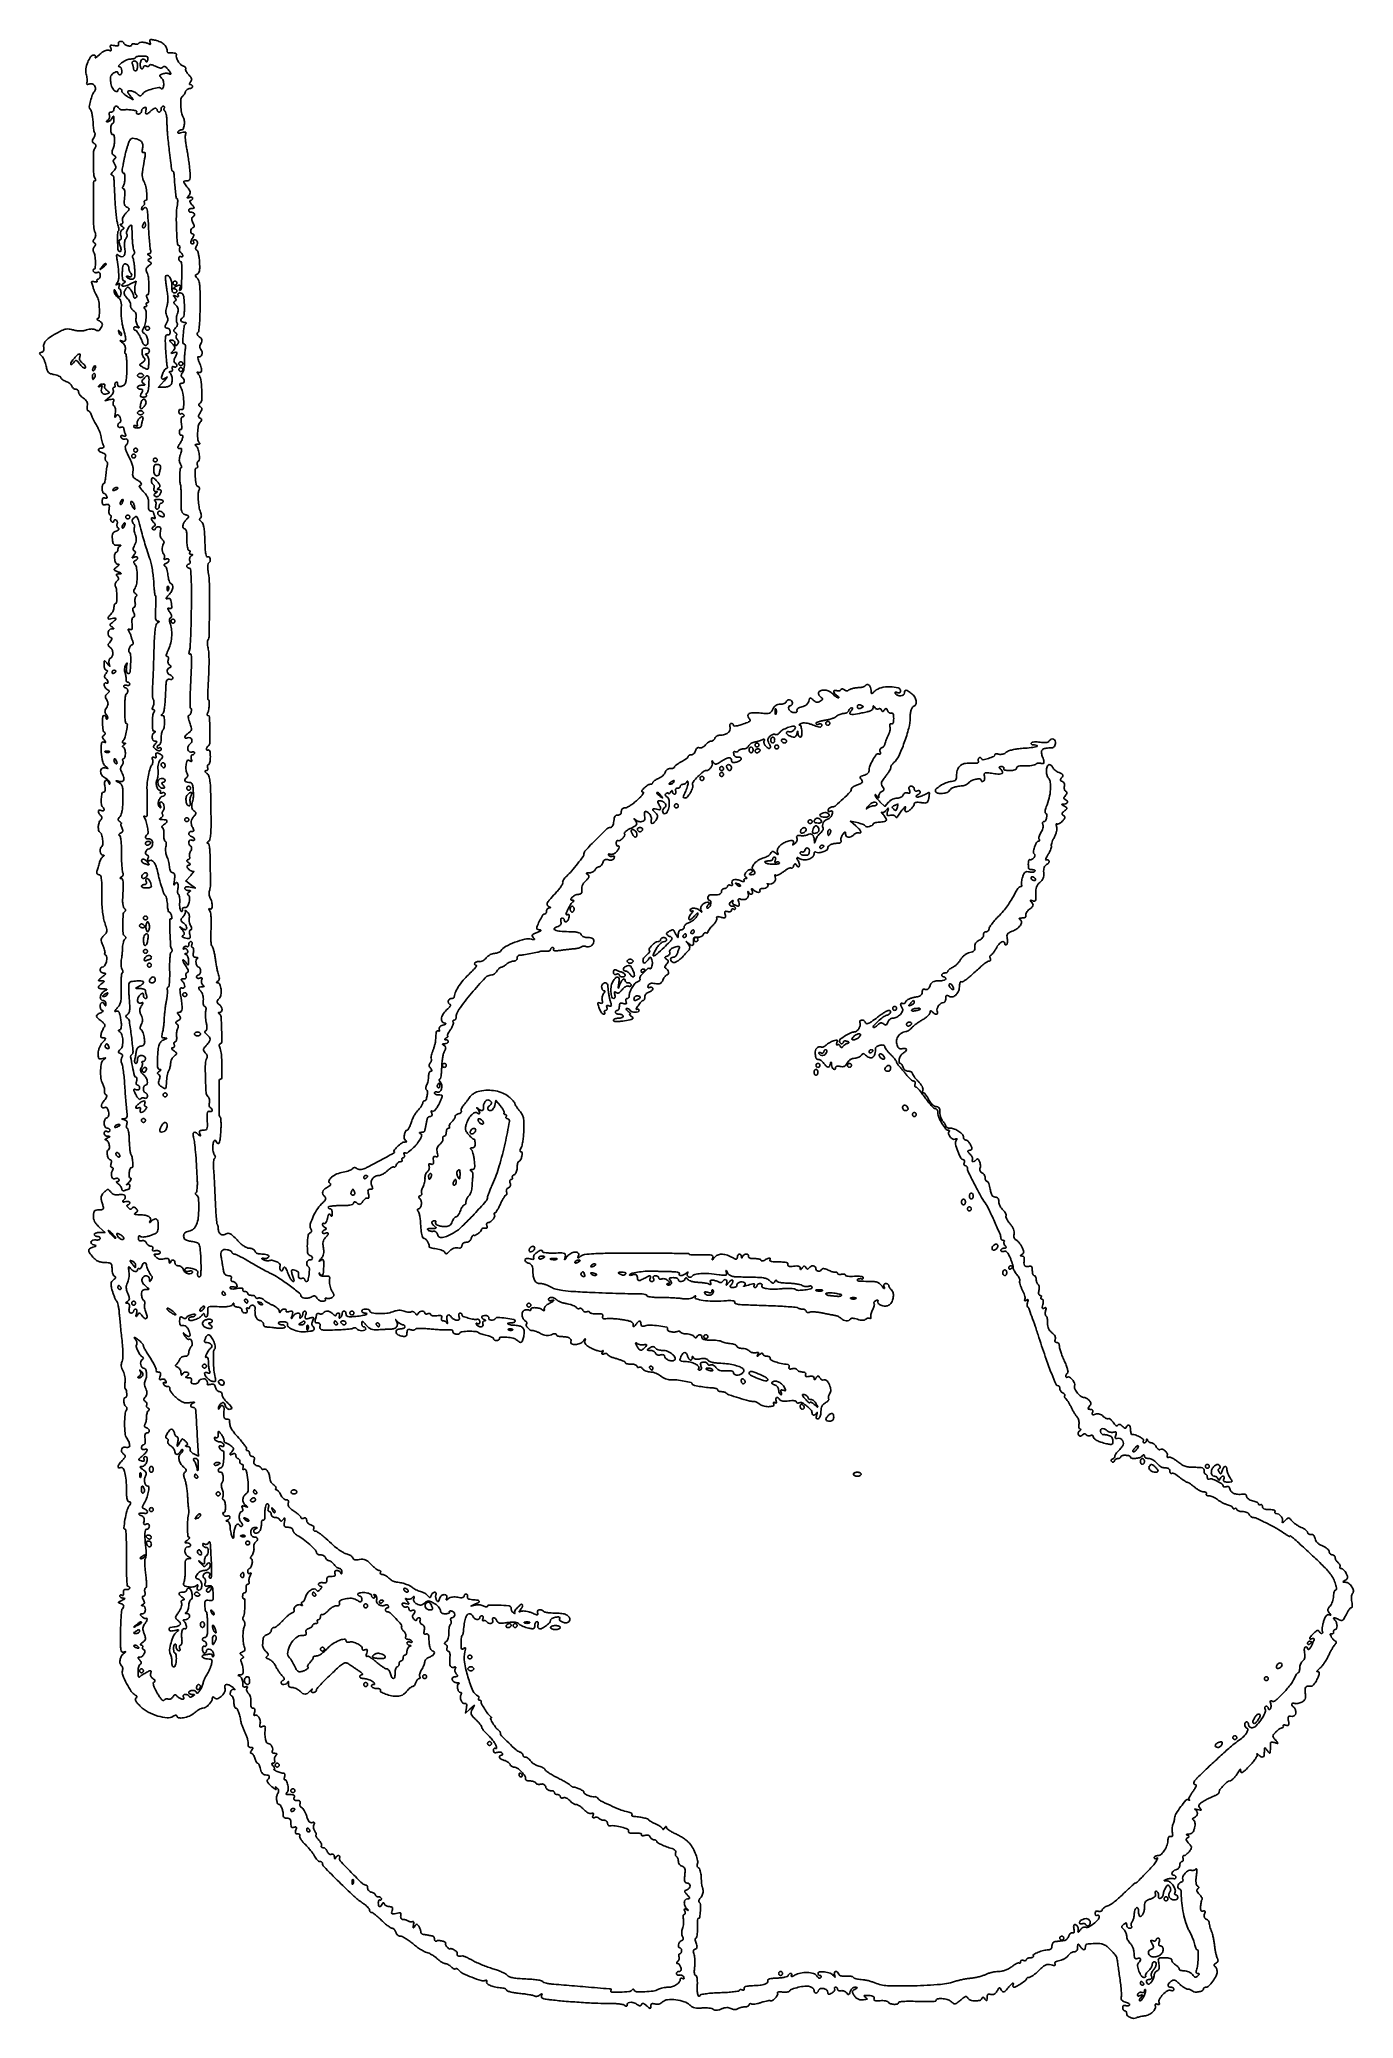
# Model space of a CAD drawing. Extents: x 254 to 922, y 86 to 1093.
import ezdxf

# ---------------------------------------------------------------- set-up
doc = ezdxf.new("R2010")
doc.units = 0

msp = doc.modelspace()

# ---------------------------------------------------------------- linework, layer by layer
for points in [[(310.338413, 1091.560492, -0.025072), (310.581488, 1090.817732, -0.211961), (310.529615, 1090.478188, -0.352891), (310.280079, 1090.394674, -0.04955), (309.756127, 1090.650722, 0.073127), (308.347587, 1091.258869, 0.05472), (306.674512, 1091.51559, 0.058261), (305.189588, 1091.406302, 0.209842), (304.425635, 1090.879674, -0.149191), (304.128821, 1090.61881, -0.077247), (303.648577, 1090.485568, -0.065657), (303.065802, 1090.494119, -0.055208), (302.467975, 1090.650663, 0.060279), (301.906085, 1090.791742, 0.106163), (301.431218, 1090.750827, 0.150133), (301.119356, 1090.539514, 0.170945), (301, 1090.200608, -0.220499), (300.840675, 1089.856892, -0.116081), (300.4125, 1089.638551, -0.078123), (299.766062, 1089.583793, -0.046121), (299, 1089.710251, -0.038887), (298.234516, 1089.975456, -0.050447), (297.5875, 1090.339118, -0.059916), (297.141258, 1090.740524, -0.181596), (297, 1091.116631, 0.176431), (296.877226, 1091.453738, 0.092676), (296.527947, 1091.74051, 0.072825), (296.007826, 1091.934638, 0.053007), (295.393011, 1092, 0.080184), (294.792654, 1091.903099, 0.143141), (294.38441, 1091.621159, 0.158728), (294.217593, 1091.187492, 0.105083), (294.301716, 1090.656124, -0.120909), (294.375517, 1090.072368, -0.272222), (294.11637, 1089.728956, -0.122748), (293.457042, 1089.630317, -0.023283), (292.24497, 1089.804001, 0.019414), (290.866082, 1090.012484, 0.176853), (290.285253, 1089.871054, 0.295488), (290.100091, 1089.441793, 0.049796), (290.347606, 1088.536536, -0.029679), (290.622728, 1087.668912, -0.249375), (290.527894, 1087.283146, -0.274023), (290.166319, 1087.168896, -0.034399), (289.348517, 1087.419756, 0.13256), (288.440367, 1087.513465, 0.067355), (287.333588, 1087.176829, 0.051584), (286.068862, 1086.43095, 0.028252), (284.682515, 1085.281096, -0.009584), (283.575772, 1084.291168, -0.029718), (282.779172, 1083.684135, -0.169108), (282.48069, 1083.605788, -0.549951), (282.404355, 1083.75, 0.078802), (282.594274, 1084.252274, 0.174257), (282.53755, 1084.652402, 0.184335), (282.243851, 1084.910176, 0.089177), (281.744229, 1085, 0.245327), (280.130587, 1084.157558, 0.057583), (278.640046, 1081.386193, 0.055871), (277.73106, 1078.06033, 0.108016), (277.895746, 1075.320223, -0.02572), (278.165048, 1074.137061, -0.024579), (278.31647, 1072.914444, -0.025371), (278.341943, 1071.823474, -0.075765), (278.20963, 1071.09065, 0.062669), (278.086874, 1070.499342, 0.257341), (278.232269, 1070.17743, 0.210847), (278.61512, 1070.088916, 0.044531), (279.290437, 1070.28121, -0.16509), (280.841476, 1070.342009, -0.164793), (282.110403, 1069.446226, -0.166099), (282.567498, 1067.969894, -0.167487), (282.023527, 1066.528349, 0.08655), (280.982298, 1064.710033, 0.026667), (280.063342, 1061.675612, 0.020667), (279.449628, 1058.63896, 0.240346), (279.812213, 1057.52112, -0.113196), (280.409199, 1056.568839, -0.032712), (280.873746, 1054.884615, -0.026905), (281.214096, 1052.631613, -0.014181), (281.405782, 1049.807638, 0.015945), (281.510242, 1048.345083, 0.020208), (281.704094, 1047.004432, 0.01866), (281.949217, 1045.915057, 0.132455), (282.21684, 1045.449827, -0.188289), (282.38833, 1045.058668, -0.06041), (282.336915, 1044.41506, -0.05047), (282.098145, 1043.646568, -0.038156), (281.691145, 1042.861676, 0.03207), (281.144428, 1041.837991, 0.128967), (281.025537, 1041.144927, 0.168276), (281.27414, 1040.588318, 0.065277), (281.935698, 1040.045703, -0.062802), (282.533469, 1039.560315, -0.144957), (282.795816, 1039.050729, -0.146553), (282.736979, 1038.484322, -0.064711), (282.35686, 1037.826215, 0.153939), (281.650962, 1035.877544, 0.011325), (281.539277, 1030.124686, 0.012494), (281.700686, 1024.407643, 0.125747), (282.40763, 1022.149458, -0.053076), (282.619174, 1021.708743, -0.115099), (282.661016, 1021.337653, -0.187938), (282.532928, 1021.096612, -0.179596), (282.272634, 1021, 0.413284), (281.521106, 1020.250853, 0.002142), (281.533858, 1008.755314, 0.0047), (281.695264, 997.845163, 0.101927), (282.414261, 994.737265, -0.068394), (282.659495, 993.92708, -0.06708), (282.679421, 993.075248, -0.068531), (282.474769, 992.265046, -0.077268), (282.063317, 991.576293, 0.040568), (281.579447, 990.886382, 0.125669), (281.423193, 990.344039, 0.171069), (281.566256, 989.894911, 0.092762), (282, 989.5, -0.089452), (282.437811, 989.106612, -0.171325), (282.58504, 988.663828, -0.128094), (282.435991, 988.131799, -0.041217), (281.962468, 987.454777, 0.073011), (281.579853, 986.826438, 0.07102), (281.389379, 986.108683, 0.074556), (281.411557, 985.399067, 0.096541), (281.648103, 984.793805, -0.109679), (282.320561, 982.931773, -0.028353), (282.549585, 979.729199, -0.022498), (282.455655, 976.629046, -0.392333), (281.77738, 976, 0.150313), (281.492011, 975.912228, 0.191605), (281.338918, 975.686224, 0.131593), (281.354432, 975.341011, 0.061824), (281.542134, 974.931826, 0.109884), (281.900093, 974.564485, 0.081902), (282.419289, 974.33511, 0.076891), (283.017004, 974.27569, 0.078162), (283.601151, 974.400442, -0.105177), (284.19604, 974.494507, -0.18825), (284.640525, 974.293393, -0.141656), (284.913702, 973.784074, -0.052766), (285, 972.968615, -0.051826), (284.921716, 972.21539, -0.071729), (284.688914, 971.578281, -0.09173), (284.345175, 971.150148, -0.179737), (283.940983, 971, 0.095512), (283.580005, 970.93041, 0.173494), (283.357669, 970.733645, 0.172159), (283.309614, 970.439228, 0.093873), (283.442363, 970.093259, -0.220016), (283.478051, 969.798384, -0.246652), (283.27533, 969.600052, -0.101608), (282.785855, 969.556726, -0.0354), (282.086802, 969.687552, 0.045396), (281.022656, 969.8648, 0.362033), (280.646683, 969.596168, 0.140828), (280.663678, 968.891697, 0.008329), (281.343518, 966.844293, 0.010189), (281.863106, 965.453903, 0.009286), (282.45446, 964.041761, 0.009335), (283.029955, 962.799463, 0.029513), (283.478713, 962, -0.112706), (284.302492, 959.7152, -0.027435), (284.571423, 955.690476, -0.021507), (284.449272, 951.769457, -0.383476), (283.609652, 950.964565, 0.283764), (283.404976, 950.829026, 0.277984), (283.432022, 950.58276, 0.074109), (283.840833, 950.185406, 0.0228), (284.563189, 949.714565, -0.040002), (285.605083, 948.983232, -0.151781), (286.03437, 948.324493, -0.150096), (286.017231, 947.533925, -0.038839), (285.51851, 946.345345, -0.039036), (284.881834, 945.313754, -0.138896), (284.27609, 944.839951, -0.164765), (283.576608, 944.797116, -0.061269), (282.652322, 945.174694, 0.07289), (281.70513, 945.536292, 0.056318), (280.604956, 945.654064, 0.049044), (279.363049, 945.524584, 0.033396), (277.992763, 945.147322, -0.043581), (276.481371, 944.764102, -0.040811), (274.892481, 944.637301, -0.038005), (273.200924, 944.769366, -0.028886), (271.382142, 945.160154, 0.031957), (269.240795, 945.606519, 0.07424), (267.604792, 945.595731, 0.06581), (265.925866, 945.101597, 0.02098), (263.58638, 943.943614, 0.015977), (259.66225, 941.625789, 0.060294), (257.457355, 939.821097, 0.105891), (256.418363, 938.139478, 0.13362), (256.278607, 936.322893, -0.049975), (256.366123, 935.342334, -0.100602), (256.203894, 934.586329, -0.128887), (255.798068, 934.072265, -0.114464), (255.17414, 933.794963, 0.03902), (254.369611, 933.573785, 0.326937), (254.171249, 933.279148, 0.175204), (254.349042, 932.842042, 0.013052), (255.249136, 931.8937, -0.066236), (255.913787, 931.025043, -0.027142), (256.583001, 929.696353, -0.026273), (257.156309, 928.172162, -0.030457), (257.534268, 926.669026, 0.030595), (258.035649, 924.677382, 0.114413), (258.690125, 923.574637, 0.120435), (259.743415, 922.90304, 0.03563), (261.60654, 922.414035, -0.024452), (262.906532, 922.103694, -0.036328), (264.003171, 921.696096, -0.040191), (264.78977, 921.257323, -0.250458), (265, 920.863958, 0.191634), (265.165313, 920.448475, 0.043818), (265.741903, 919.936756, 0.039228), (266.558639, 919.424857, 0.029541), (267.525626, 918.990257, -0.040033), (268.53498, 918.510943, -0.037352), (269.480124, 917.867053, -0.039567), (270.231632, 917.16442, -0.093646), (270.632615, 916.515008, 0.073493), (270.958964, 915.935836, 0.064198), (271.452399, 915.445034, 0.066866), (272.031012, 915.112995, 0.097164), (272.606989, 915, -0.105179), (273.138499, 914.886942, -0.099189), (273.590803, 914.566147, -0.096386), (273.893966, 914.086846, -0.093219), (274, 913.523053, 0.12261), (274.168861, 912.844795, 0.045264), (274.711513, 912.013758, 0.041475), (275.495379, 911.175431, 0.039024), (276.422171, 910.459038, -0.045061), (277.529523, 909.581553, -0.088527), (278.193218, 908.678964, -0.096899), (278.468969, 907.659851, -0.062692), (278.402614, 906.435985, 0.036254), (278.302444, 905.502593, 0.06032), (278.370343, 904.715571, 0.087049), (278.582756, 904.184089, 0.259853), (278.913055, 904, -0.181819), (279.327556, 903.844119, -0.054658), (279.790734, 903.339062, -0.046834), (280.226388, 902.611235, -0.036196), (280.563808, 901.75, 0.028622), (280.953286, 900.709822, 0.013881), (281.562543, 899.426563, 0.013718), (282.272886, 898.121509, 0.019212), (282.982769, 897, -0.032285), (283.683985, 895.825357, -0.019438), (284.367689, 894.353125, -0.01943), (284.935715, 892.83036, -0.031941), (285.281542, 891.5, 0.009352), (285.552575, 890.223171, 0.00763), (285.888909, 888.867188, 0.007721), (286.236895, 887.628309, 0.019968), (286.536958, 886.75, -0.050606), (286.756423, 885.950827, -0.165317), (286.66983, 885.416924, -0.197538), (286.292998, 885.104462, -0.075701), (285.606989, 885, 0.103348), (284.392712, 884.746304, 0.35943), (284.056427, 884.082251, 0.212683), (284.663216, 883.268048, 0.063947), (286.129881, 882.676286, -0.053169), (287.019117, 882.339528, -0.116813), (287.571615, 881.873386, -0.147049), (287.783072, 881.285708, -0.105336), (287.673555, 880.59168, 0.066841), (287.52409, 879.961635, 0.072317), (287.552416, 879.331788, 0.081048), (287.747724, 878.798506, 0.126776), (288.084351, 878.447868, -0.128565), (288.427474, 878.087936, -0.073991), (288.638734, 877.523348, -0.065793), (288.692104, 876.848733, -0.061208), (288.571565, 876.165843, 0.031077), (288.359382, 875.278995, 0.008998), (288.142414, 873.887779, 0.009011), (287.954008, 872.307883, 0.009504), (287.826501, 870.75, -0.019889), (287.678771, 869.3128, -0.031529), (287.426627, 868.101563, -0.03283), (287.118866, 867.214394, -0.301478), (286.795613, 867, 0.261948), (286.48957, 866.827853, 0.05955), (286.233711, 866.265625, 0.046906), (286.057835, 865.457784, 0.030165), (286, 864.5, 0.033947), (286.065089, 863.542413, 0.051882), (286.262322, 862.734375, 0.06743), (286.550354, 862.178044, 0.244294), (286.893011, 862, -0.135188), (287.27556, 861.894643, -0.062056), (287.687043, 861.574335, -0.054875), (288.06313, 861.105207, -0.049969), (288.342084, 860.550928, -0.051615), (288.507063, 859.938818, -0.240886), (288.398145, 859.601855, -0.240886), (288.061182, 859.492937, -0.051615), (287.449072, 859.657916, 0.103217), (286.806228, 859.762122, 0.205414), (286.350401, 859.541822, 0.138724), (286.080343, 858.967768, 0.041031), (286, 857.990357, 0.043015), (286.092592, 856.916088, 0.170136), (286.41096, 856.345583, 0.191155), (286.988676, 856.136663, 0.056315), (287.938612, 856.273696, -0.055671), (288.952075, 856.421221, -0.26089), (289.456541, 856.16046, -0.158743), (289.647526, 855.46621, -0.019873), (289.511432, 853.890327, 0.028979), (289.43605, 852.782601, 0.047877), (289.516231, 851.849034, 0.064161), (289.722945, 851.202606, 0.291116), (290.041435, 851, -0.18628), (290.337517, 850.885726, -0.146764), (290.516409, 850.589088, -0.099369), (290.540463, 850.136809, -0.05542), (290.400442, 849.601151, 0.078162), (290.27569, 849.017004, 0.076891), (290.33511, 848.419289, 0.081902), (290.564485, 847.900093, 0.109884), (290.931826, 847.542134, 0.081357), (291.34004, 847.373754, 0.159794), (291.686224, 847.404313, 0.183193), (291.91617, 847.626092, 0.110726), (292, 848, -0.110726), (292.08383, 848.373908, -0.183193), (292.313776, 848.595687, -0.159794), (292.65996, 848.626246, -0.081357), (293.068174, 848.457866, -0.107533), (293.436441, 848.102326, -0.081854), (293.6685, 847.590118, -0.077466), (293.731837, 847.002791, -0.079972), (293.611848, 846.430874, 0.084326), (293.496458, 845.856192, 0.07869), (293.572563, 845.260897, 0.081576), (293.823784, 844.736824, 0.102211), (294.214643, 844.367343, -0.164755), (294.504094, 844.017098, -0.253408), (294.453415, 843.636266, -0.115493), (293.990387, 843.236532, -0.031983), (293.106973, 842.843869, 0.063033), (292.001096, 842.267838, 0.132047), (291.379469, 841.532968, 0.103927), (291.125752, 840.461087, 0.030354), (291.186004, 838.75855, 0.025926), (291.450013, 836.986591, 0.1363), (291.892038, 836.117858, 0.176969), (292.652462, 835.723055, 0.050814), (294, 835.686625, -0.014426), (294.89407, 835.727478, -0.069465), (295.398438, 835.665691, -0.503268), (295.453627, 835.526579, -0.156705), (295.25, 835.353292, 0.086735), (294.772068, 835.048816, 0.064428), (294.367188, 834.569925, 0.063679), (294.093314, 833.997105, 0.079869), (294, 833.416667, -0.065954), (293.928252, 832.875105, -0.083193), (293.718075, 832.416146, -0.09922), (293.406252, 832.109172, -0.145966), (293.040257, 832, 0.274244), (292.686226, 831.790026, 0.063839), (292.42405, 831.119334, 0.048538), (292.27951, 830.15075, 0.030255), (292.290257, 829.001987, 0.037769), (292.472202, 827.759024, 0.070672), (292.831417, 826.810328, 0.099138), (293.333797, 826.214723, 0.169364), (293.94113, 826.001987, -0.083598), (294.47232, 825.911796, -0.414419), (294.591189, 825.665752, -0.134189), (294.307166, 825.252799, -0.016563), (293.44113, 824.568919, 0.015277), (292.248268, 823.631924, 0.282114), (292.101463, 823.195469, 0.233831), (292.416002, 822.81036, 0.011026), (294, 822.132305, -0.005765), (295.379922, 821.558712, -0.174261), (295.65015, 821.306701, -0.530075), (295.552647, 821.128063, -0.015962), (294.55, 821.063386, 0.026817), (293.632933, 820.984218, 0.211709), (293.279245, 820.763953, 0.306668), (293.278754, 820.418457, 0.04796), (293.735714, 819.864286, -0.074136), (294.19382, 819.245645, -0.153345), (294.303368, 818.66051, -0.125245), (294.06236, 818.036245, -0.041967), (293.426523, 817.283666, 0.061991), (292.928428, 816.643961, 0.067628), (292.619906, 815.919696, 0.076449), (292.539576, 815.224565, 0.130554), (292.709607, 814.66938, -0.115371), (293.286573, 812.968888, -0.023184), (293.450738, 809.75401, -0.017102), (293.356654, 806.5701, -0.39546), (292.75, 806.00053, 0.230839), (292.462662, 805.860154, 0.073087), (292.220312, 805.433638, 0.055734), (292.054793, 804.810045, 0.037041), (292, 804.071429, -0.064082), (291.890877, 803.223487, -0.039128), (291.559375, 802.26875, -0.038656), (291.074273, 801.358587, -0.054664), (290.5, 800.642857, 0.028478), (289.273603, 799.268193, 0.223852), (289.082824, 798.457318, 0.36894), (289.587128, 798.070327, 0.050897), (291, 798.289749, -0.034685), (292.495992, 798.571931, -0.410404), (292.918911, 798.242485, -0.244782), (292.674284, 797.57234, -0.021688), (291.25, 796.379246, 0.022218), (290.30766, 795.588166, 0.182434), (290.059502, 795.096117, 0.237578), (290.231683, 794.639088, 0.038592), (291, 794.034316, -0.011331), (291.832684, 793.4494, -0.302871), (291.920564, 793.206842, -0.329067), (291.730215, 793.048327, -0.01246), (290.75, 793.015313, 0.219112), (289.601077, 792.474204, 0.146702), (289.015382, 791.118891, 0.140814), (289.261575, 789.623827, 0.203528), (290.25, 788.745955, -0.102372), (290.765903, 788.444583, -0.238002), (290.923795, 788.038416, -0.12527), (290.715124, 787.459204, -0.023806), (290.037747, 786.554409, 0.024645), (289.267948, 785.522563, 0.149009), (289.075494, 784.891122, 0.186295), (289.28945, 784.336811, 0.042804), (290.037747, 783.641787, -0.116076), (291.047422, 782.384828, -0.104087), (291.442501, 780.757615, -0.111708), (291.140355, 779.201126, -0.151901), (290.207388, 778.128173, 0.114758), (289.755195, 777.678962, 0.080491), (289.47491, 777.0152, 0.072491), (289.400504, 776.227586, 0.065011), (289.547765, 775.42005, -0.003609), (289.952001, 774.127017, -0.510608), (289.868891, 774.017332, -0.217807), (289.672613, 774.112322, -0.001863), (288.581635, 775.44113, 0.008069), (287.537873, 776.680736, 0.336283), (287.216604, 776.747875, 0.282706), (287.022818, 776.450134, 0.006486), (287, 774.69113, 0.039811), (287.082176, 773.660686, 0.059067), (287.329718, 772.790519, 0.077684), (287.692895, 772.19844, 0.219824), (288.122445, 772, -0.134457), (288.518874, 771.891432, -0.292437), (288.6551, 771.621362, -0.12283), (288.48768, 771.157352, -0.025509), (287.964826, 770.457618, 0.042065), (287.402157, 769.650234, 0.120388), (287.211207, 768.99833, 0.141388), (287.355649, 768.39662, 0.067324), (287.842382, 767.757618, -0.056605), (288.660429, 766.729946, -0.122994), (288.970305, 765.777226, -0.37701), (288.667608, 765.38017, -0.190233), (288, 765.5, 0.13308), (287.620133, 765.612931, 0.190337), (287.29375, 765.493122, 0.142991), (287.073567, 765.140951, 0.068783), (287, 764.608707, 0.089035), (287.115254, 763.966597, 0.056345), (287.459186, 763.285771, 0.054379), (287.965314, 762.67128, 0.06583), (288.563188, 762.224576, -0.029299), (289.409031, 761.683864, -0.234791), (289.617224, 761.286102, -0.205233), (289.438749, 760.844234, -0.022342), (288.607971, 760.089608, 0.052136), (287.89523, 759.360278, 0.143075), (287.627201, 758.699786, 0.127748), (287.742612, 757.950588, 0.037839), (288.28533, 756.914722, -0.047182), (288.81165, 755.862883, -0.099134), (288.967435, 754.966294, -0.094025), (288.768777, 754.048157, -0.039436), (288.183136, 752.921639, 0.034404), (287.595114, 751.817794, 0.098535), (287.402735, 750.974343, 0.118472), (287.56301, 750.215049, 0.062293), (288.08509, 749.397473, -0.045897), (288.49691, 748.7968, -0.062187), (288.743793, 748.187639, -0.077985), (288.799269, 747.662171, -0.185828), (288.642501, 747.309167, -0.117684), (288.398411, 747.159142, -0.255643), (288.188735, 747.19811, -0.167549), (288.045029, 747.430166, -0.055671), (288, 747.833333, 0.083748), (287.924845, 748.278881, 0.092978), (287.708364, 748.657292, 0.100533), (287.385886, 748.910343, 0.116765), (287.007198, 749, 0.394644), (286.254727, 748.296521, 0.024469), (286.193532, 744.961028, 0.025674), (286.472312, 741.56561, 0.22466), (287.272395, 740.331651, -0.141457), (287.533586, 740.043391, -0.177928), (287.570359, 739.687476, -0.12941), (287.357899, 739.304603, -0.063392), (286.921065, 738.951215, 0.063214), (286.32379, 738.468386, 0.197293), (286.138087, 737.996777, 0.142119), (286.313479, 737.423307, 0.0284), (286.955746, 736.553323, -0.00728), (287.691425, 735.640152, -0.2047), (287.768045, 735.351883, -0.460146), (287.601406, 735.246421, -0.017035), (286.80601, 735.520947, 0.497908), (285.569364, 734.749868, 0.041477), (285.541154, 730.347014, 0.036285), (286.272342, 725.477298, 0.174148), (287.754493, 723.146573, -0.002913), (288.879445, 722.263766, -0.315279), (288.931607, 722.088179, -0.400004), (288.789417, 722.012754, -0.003475), (287.5, 722.383887, 0.239307), (285.91331, 722.090936, 0.23939), (285.213759, 720.63722, 0.147715), (285.886757, 718.570016, 0.13461), (287.612586, 717.130656, -0.042294), (288.520243, 716.620489, -0.049959), (289.275506, 715.988927, -0.057334), (289.781701, 715.336681, -0.153042), (289.921053, 714.771439, -0.011809), (289.864895, 714.117216, -0.372075), (289.755179, 714.015181, -0.305093), (289.613803, 714.102936, -0.009879), (289.337719, 714.75, 0.104304), (288.546161, 715.928682, 0.391734), (287.732993, 715.948882, 0.202959), (287.21054, 714.862986, 0.061415), (287.35, 713, -0.024941), (287.549448, 711.65785, -0.075903), (287.499947, 710.739762, -0.14314), (287.215597, 710.206314, -0.201812), (286.725, 709.999791, 0.353467), (285.889426, 709.324522, 0.037733), (285.525936, 706.671355, 0.03894), (285.573943, 703.866806, 0.174345), (286.263149, 702.403518, -0.07265), (286.91508, 701.528549, -0.229765), (286.946088, 700.818079, -0.293817), (286.434528, 700.474691, -0.096809), (285.5, 700.638374, 0.120764), (284.508116, 700.76406, 0.346456), (284.047, 700.306664, 0.175408), (284.263228, 699.361335, 0.053363), (285.2, 698.2, -0.049631), (285.734592, 697.547259, -0.147822), (285.9, 697, -0.147822), (285.734592, 696.452741, -0.049631), (285.2, 695.8, 0.122657), (284.383463, 694.441827, 0.061736), (284.035251, 692.459597, 0.063845), (284.180372, 690.5772, 0.206034), (284.884704, 689.571257, -0.190684), (285.690216, 688.490225, -0.033032), (286.200201, 685.941622, -0.031392), (286.376559, 683.378226, -0.261515), (285.833269, 682.396955, 0.195389), (285.14776, 681.459333, 0.085094), (285.029132, 679.893375, 0.0941), (285.434824, 678.492125, 0.279204), (286.25, 677.984687, -0.031154), (286.789513, 677.944398, -0.324788), (286.940715, 677.79927, -0.272748), (286.861031, 677.584138, -0.025255), (286.384781, 677.234687, 0.08815), (285.906862, 676.781928, 0.03048), (285.387383, 675.981439, 0.029172), (284.910919, 675.010915, 0.029959), (284.555434, 674, 0.000368), (284.246316, 672.914822, 0.000277), (283.907719, 671.720312, 0.00028), (283.590423, 670.596183, 0.000643), (283.353265, 669.75, 0.06352), (283.245456, 669.012225, 0.136481), (283.38818, 668.460308, 0.162415), (283.771441, 668.121141, 0.100946), (284.365359, 668, -0.283971), (285.126834, 667.529593, -0.080037), (285.563712, 666.138572, -0.032979), (285.773286, 663.479337, -0.005244), (285.784924, 658.25, 0.01131), (285.849477, 653.75367, 0.016144), (286.125697, 649.771932, 0.018421), (286.597997, 646.380814, 0.035013), (287.266585, 643.709213, -0.009833), (288.171905, 640.735789, -0.083121), (288.324993, 639.350052, -0.143593), (287.960029, 638.321814, -0.048655), (286.898302, 637.119881, 0.039923), (285.836345, 635.959102, 0.148028), (285.484106, 635.043465, 0.103234), (285.636337, 633.90058, 0.014406), (286.497315, 631.660668, -0.016894), (287.029502, 630.255302, -0.030695), (287.353288, 629.070823, -0.035984), (287.469192, 628.207986, -0.426433), (287.26342, 627.984687, 0.243888), (287.1054, 627.89867, 0.297472), (287.102826, 627.733686, 0.08545), (287.341936, 627.468191, 0.025452), (287.788754, 627.151719, -0.25795), (288.444372, 625.953138, -0.068832), (288.125753, 623.721402, -0.068919), (287.213909, 621.662281, -0.259687), (286.024751, 621, 0.144811), (285.633968, 620.884396, 0.099378), (285.301021, 620.559375, 0.083591), (285.076642, 620.073398, 0.066536), (285, 619.5, 0.115458), (285.134316, 618.926085, 0.099097), (285.514063, 618.434093, 0.092097), (286.081682, 618.099813, 0.08416), (286.75, 617.977764, -0.06239), (287.515306, 617.872003, -0.443971), (287.666634, 617.576437, -0.126784), (287.304143, 617.06293, -0.010023), (286, 616, 0.006072), (284.473322, 614.775644, 0.161085), (284.197765, 614.339314, 0.44928), (284.377999, 614.076235, 0.02466), (285.5, 613.990432, -0.010165), (286.737583, 613.931799, -0.343705), (286.943766, 613.747363, -0.274013), (286.836683, 613.45938, -0.00765), (285.75, 612.607954, 0.031352), (284.304832, 611.360787, 0.29635), (284.134666, 610.599523, 0.274726), (284.765896, 610.090865, 0.028347), (286.75, 609.921053, -0.016475), (287.78459, 609.857193, -0.096521), (288.304562, 609.703702, -0.495664), (288.339756, 609.499862, -0.114925), (288, 609.271109, 0.112454), (286.180545, 608.058949, 0.12106), (285.125196, 606.207977, 0.20286), (285.313518, 604.685224, 0.26802), (286.5, 604, -0.117584), (287.065902, 603.865052, -0.105533), (287.536184, 603.485937, -0.097345), (287.837493, 602.918248, -0.084943), (287.921053, 602.25, -0.021021), (287.862835, 601.583427, -0.185333), (287.724694, 601.327933, -0.449116), (287.54862, 601.351958, -0.051902), (287.337719, 601.75, 0.102952), (286.669762, 602.750407, 0.27874), (285.87234, 602.939835, 0.234902), (285.22275, 602.307562, 0.084568), (285, 601, 0.060253), (285.093105, 600.23018, 0.075904), (285.367188, 599.567619, 0.091522), (285.772947, 599.110813, 0.153151), (286.25, 598.93232, -0.236551), (286.486591, 598.79728, -0.337536), (286.471875, 598.565762, -0.080032), (286.038268, 598.203097, -0.021865), (285.25, 597.779505, 0.033136), (283.541565, 596.81123, 0.268566), (283.154068, 596.037261, 0.200109), (283.588852, 595.149855, 0.019027), (285.503816, 593.59441, -0.03299), (286.518159, 592.722419, -0.074448), (287.126828, 591.915308, -0.11528), (287.32209, 591.20417, -0.179604), (287.126205, 590.607061, 0.042367), (286.739811, 590.027126, 0.016327), (286.301075, 589.164262, 0.016028), (285.883731, 588.19261, 0.019045), (285.555001, 587.25, 0.032567), (285.288889, 586.125426, 0.152306), (285.377403, 585.473951, 0.215208), (285.793101, 585.116996, 0.071513), (286.606926, 585, -0.051367), (287.477326, 584.910343, -0.408221), (287.681466, 584.605693, -0.134589), (287.409783, 584.046634, -0.008566), (286.174314, 582.685549, 0.052428), (285.287883, 581.518123, 0.043112), (284.594978, 580.114291, 0.04288), (284.149727, 578.603614, 0.05027), (284, 577.118161, 0.018181), (284.067525, 575.26173, 0.159715), (284.375645, 574.511013, 0.24241), (284.996796, 574.256464, 0.045069), (286.25, 574.480362, -0.003573), (287.528352, 574.820056, -0.224679), (287.75144, 574.777281, -0.521505), (287.748347, 574.637091, -0.006145), (286.840343, 574.048617, 0.205242), (285.665193, 572.342605, 0.039723), (285.210883, 568.540424, 0.041946), (285.391594, 564.465935, 0.091555), (286.34417, 561.5, -0.035342), (286.73466, 560.631913, -0.030924), (287.01951, 559.678153, -0.032191), (287.167875, 558.781832, -0.075774), (287.13301, 558.106479, 0.07812), (287.105617, 557.523017, 0.066169), (287.253206, 556.922923, 0.067967), (287.546237, 556.397854, 0.093387), (287.944646, 556.034211, -0.1919), (288.279814, 555.582192, -0.13898), (288.268824, 554.948801, -0.07791), (287.863903, 554.108502, -0.027482), (287.042198, 553.048655, 0.047831), (285.858158, 551.386124, 0.158291), (285.582424, 550.087976, 0.338883), (286.164979, 549.472785, 0.132155), (287.404361, 549.601673, -0.163107), (288.000675, 549.627355, -0.144766), (288.526049, 549.292191, -0.092703), (288.95035, 548.568895, -0.039211), (289.24873, 547.479183, -0.039497), (289.376782, 546.319037, -0.075121), (289.265564, 545.388716, -0.10061), (288.924832, 544.717087, -0.134389), (288.376395, 544.314195, 0.211625), (287.343295, 543.285004, 0.098682), (287.010236, 541.384334, 0.11112), (287.442641, 539.651826, 0.283466), (288.5, 539, -0.072144), (289.073208, 538.91686, -0.087143), (289.559375, 538.674822, -0.100435), (289.884389, 538.315153, -0.134459), (290, 537.893011, -0.158089), (289.878743, 537.519085, -0.151946), (289.559375, 537.280284, -0.112257), (289.073899, 537.22328, -0.06502), (288.5, 537.361626, 0.075244), (287.885039, 537.496694, 0.151899), (287.407358, 537.382077, 0.166113), (287.106211, 537.027855, 0.094119), (287, 536.468615, 0.116892), (287.134084, 535.902915, 0.096306), (287.514063, 535.410759, 0.088922), (288.081584, 535.067537, 0.081782), (288.75, 534.929715, -0.011173), (289.721577, 534.868926, -0.467319), (289.827495, 534.717909, -0.223503), (289.652006, 534.510599, -0.005675), (288.5, 534, 0.021668), (287.800937, 533.663014, 0.089509), (287.434892, 533.372382, 0.39163), (287.439734, 533.181421, 0.187023), (287.682612, 533.070285, -0.230234), (288.742173, 532.474903, -0.080365), (289.517101, 530.853687, -0.081838), (289.733006, 529.095511, -0.248987), (289.144612, 528.089375, 0.241315), (288.548957, 527.10384, 0.067987), (288.670537, 525.255823, 0.069922), (289.275778, 523.550681, 0.279479), (290.184019, 523, -0.242691), (290.494585, 522.839822, -0.115953), (290.669025, 522.4125, -0.074337), (290.674384, 521.766432, -0.041831), (290.5, 521, 0.043621), (290.320397, 520.197381, 0.090931), (290.351295, 519.559555, 0.14475), (290.58098, 519.155851, 0.193881), (290.967796, 519, -0.147921), (291.381395, 518.874903, -0.230844), (291.565814, 518.559882, -0.11336), (291.483316, 518.013525, -0.028952), (291.104959, 517.196118, 0.109589), (290.677111, 515.66857, 0.120012), (290.95845, 514.157666, 0.181519), (291.786558, 513.32409, 0.250856), (292.819098, 513.388197, -0.096449), (293.264966, 513.55667, -0.097299), (293.740018, 513.544782, -0.09853), (294.17053, 513.35488, -0.101689), (294.489919, 513.016312, -0.108179), (294.626886, 512.626703, -0.176463), (294.549001, 512.289199, -0.159045), (294.261557, 512.057123, -0.085075), (293.809017, 511.968197, 0.109415), (293.37255, 511.860343, 0.371867), (293.267575, 511.611038, 0.13099), (293.529448, 511.206055, 0.021753), (294.25, 510.607954, -0.040879), (294.919579, 510.007509, -0.040319), (295.485937, 509.303512, -0.043315), (295.87691, 508.60504, -0.106329), (296, 508.032769, 0.13383), (296.121353, 507.587504, 0.165049), (296.445469, 507.308078, 0.125073), (296.952161, 507.239006, 0.063344), (297.581787, 507.393011, -0.008099), (298.218074, 507.625425, -0.009838), (298.821775, 507.821697, -0.008575), (299.333672, 507.967516, -0.065182), (299.581787, 508, 0.291843), (299.743546, 508.103206, 0.045705), (299.87715, 508.476593, 0.038751), (299.969712, 509.000686, 0.024342), (300, 509.622445, 0.053239), (299.927083, 510.305313, 0.211524), (299.684561, 510.638176, 0.223659), (299.286334, 510.671771, 0.059114), (298.70287, 510.372445, -0.075915), (298.435106, 510.246205, -0.71869), (298.388116, 510.312939, -0.040896), (298.730084, 510.707134, -0.006913), (299.45287, 511.395007, 0.031428), (300.205515, 512.185095, 0.07692), (300.620521, 512.870021, 0.151935), (300.665709, 513.372688, 0.260567), (300.395341, 513.679893, -0.29169), (299.749193, 514.505821, -0.05561), (299.7789, 516.504499, -0.056447), (300.246437, 518.425487, -0.314625), (301.069069, 519, 0.406823), (301.579914, 519.498082, 0.024763), (301.523138, 521.842104, 0.03078), (301.187364, 524.309162, 0.089428), (300.55907, 525.904423, -0.102318), (300.316806, 526.568834, -0.008868), (300.085635, 528.365167, -0.011379), (299.894984, 530.538578, -0.008592), (299.781053, 532.932507, 0.013387), (299.647987, 535.258563, 0.021867), (299.396552, 537.217674, 0.017553), (299.080611, 538.72605, 0.345102), (298.73097, 539, -0.254344), (298.450177, 539.152716, -0.110826), (298.29842, 539.563609, -0.070651), (298.303392, 540.183304, -0.039581), (298.474187, 540.918669, 0.060338), (298.643063, 541.812168, 0.132458), (298.507885, 542.489061, 0.14177), (298.060259, 542.977177, 0.073347), (297.291574, 543.302668, -0.002291), (296.131861, 543.609562, -0.316695), (296.044793, 543.714178, -0.415207), (296.12067, 543.803104, -0.002729), (297.244556, 543.883999, 0.104045), (298.073516, 544.116761, 0.181095), (298.544543, 544.641609, 0.103646), (298.70406, 545.590527, 0.022659), (298.562128, 547.25, -0.010448), (298.358241, 549.100519, -0.001998), (298.071662, 552.470138, -0.002129), (297.769584, 556.406541, -0.001958), (297.492051, 560.456852, 0.006943), (297.183368, 564.386833, 0.009162), (296.786798, 567.958007, 0.006986), (296.360616, 570.920303, 0.08383), (295.994255, 572.010734, -0.06998), (295.728094, 572.736135, -0.056238), (295.645383, 573.564032, -0.057063), (295.748877, 574.375946, -0.078357), (296.033153, 575.053643, 0.065782), (296.339678, 575.736004, 0.157207), (296.328132, 576.284751, 0.158921), (295.998892, 576.719554, 0.067632), (295.340867, 577.055821, -0.033247), (294.473075, 577.426651, -0.279739), (294.25817, 577.773306, -0.185659), (294.429078, 578.230525, -0.015137), (295.320874, 579.178017, 0.150291), (296.278804, 580.986786, 0.058745), (296.482438, 583.836212, 0.059188), (296.026305, 586.588263, 0.185778), (294.912166, 588.054285, -0.037452), (294.418713, 588.412893, -0.236665), (294.300566, 588.690243, -0.258892), (294.455673, 588.932907, -0.043441), (294.980908, 589.160303, 0.212811), (295.489993, 589.626185, 0.07914), (295.737781, 590.587124, 0.046209), (295.740897, 592.099247, 0.01464), (295.471525, 594.341321, 0.013195), (295.03482, 596.807819, 0.076871), (294.577483, 598.041258, 0.193077), (293.971691, 598.531967, 0.167998), (293.15099, 598.504446, -0.076177), (292.568323, 598.377604, -0.52623), (292.418123, 598.569441, -0.100659), (292.71457, 599.105438, -0.010304), (293.682231, 600.194479, 0.063397), (294.799506, 601.75806, 0.075858), (295.406596, 603.461371, 0.044851), (295.654372, 605.898689, 0.009089), (295.626051, 610.25, -0.009897), (295.611511, 613.221509, -0.016442), (295.731145, 615.723438, -0.010376), (295.934145, 617.718313, -0.378869), (296.252531, 618, 0.287695), (296.48488, 618.145755, 0.129307), (296.556894, 618.514063, 0.071181), (296.438808, 619.078548, 0.035065), (296.140209, 619.75, -0.069915), (295.819067, 620.632674, -0.030588), (295.634785, 621.867188, -0.029527), (295.59683, 623.222972, -0.034815), (295.725798, 624.5, 0.011683), (295.932916, 625.8999, 0.006155), (296.128006, 627.646875, 0.006119), (296.283933, 629.441568, 0.00938), (296.370773, 631, -0.025514), (296.493732, 632.394886, -0.030199), (296.75579, 633.692187, -0.031419), (297.105004, 634.737162, -0.136326), (297.5, 635.25, 0.074142), (297.86922, 635.623764, 0.16608), (297.986474, 636, 0.161794), (297.850049, 636.376247, 0.069516), (297.459423, 636.75, -0.223913), (296.63029, 638.247309, -0.017103), (296.483626, 642.983686, -0.017295), (296.662785, 647.716968, -0.217033), (297.5, 649.25, 0.089515), (297.845345, 649.621639, 0.178167), (297.930879, 650.008582, 0.153768), (297.746544, 650.399902, 0.062657), (297.29161, 650.783301, -0.188429), (296.762308, 651.519744, -0.039258), (296.484441, 653.117226, -0.028743), (296.399342, 655.462275, -0.010485), (296.539461, 658.783301, 0.008463), (296.701008, 662.276626, 0.034592), (296.616418, 664.397167, 0.065811), (296.316123, 665.621857, 0.305679), (295.747852, 666.015313, -0.040305), (295.219854, 666.064472, -0.4061), (295.102172, 666.227279, -0.200573), (295.251702, 666.475878, -0.017196), (295.878115, 666.903509, 0.081808), (296.350415, 667.324364, 0.091244), (296.641357, 667.859855, 0.099453), (296.708047, 668.425011, 0.118749), (296.541159, 668.933404, -0.114095), (296.258391, 669.768835, -0.00714), (296.036139, 672.381013, -0.010242), (295.87816, 675.530716, -0.007408), (295.826087, 679.045207, 0.007894), (295.762144, 683.094823, 0.024292), (295.542768, 685.826009, 0.030902), (295.200104, 687.602886, 0.334824), (294.663043, 688.030409, -0.17836), (294.392841, 688.138064, -0.351426), (294.357648, 688.352385, -0.105648), (294.652895, 688.686545, -0.027327), (295.256611, 689.083798, 0.053214), (296.079318, 689.688292, 0.149748), (296.438524, 690.296461, 0.139212), (296.408813, 691.03097, 0.043608), (295.971427, 692.05339, -0.030289), (295.627612, 692.801406, -0.060128), (295.466307, 693.432681, -0.105963), (295.500434, 693.852664, -0.325595), (295.714816, 694.015313, 0.285519), (295.863483, 694.111811, 0.26933), (295.847616, 694.292991, 0.074908), (295.565736, 694.587752, 0.023511), (295.064302, 694.939097, -0.047908), (294.339882, 695.501222, -0.206654), (294.128604, 695.990579, -0.151385), (294.311391, 696.580456, -0.022952), (295.064302, 697.577314, 0.100699), (295.69651, 698.756753, 0.031735), (296.150681, 700.715162, 0.025774), (296.445414, 703.314783, 0.01331), (296.559089, 706.585902, 0.008202), (296.524799, 710.724015, 0.052637), (296.253973, 712.79768, 0.109989), (295.646487, 714.042086, 0.104682), (294.559089, 714.937643, -0.000992), (293.140695, 715.680287, -0.379562), (293.102946, 715.780288, -0.37968), (293.197714, 715.829683, -0.000993), (294.75, 715.437883, 0.132514), (296.20686, 715.458673, 0.267767), (296.979447, 716.255787, 0.143822), (296.917032, 717.848409, 0.041659), (295.930606, 720.129664, -0.042692), (295.496977, 721.138193, -0.086747), (295.370387, 721.989179, -0.098693), (295.544438, 722.759785, -0.068567), (296.016696, 723.520117, 0.059895), (296.410443, 724.130275, 0.061806), (296.643256, 724.810028, 0.068504), (296.688211, 725.45371, 0.12223), (296.527073, 725.956195, -0.072032), (296.353609, 726.355564, -0.14779), (296.362905, 726.693382, -0.188938), (296.548639, 726.916397, -0.126387), (296.8741, 727, 0.261243), (297.249249, 727.210368, 0.063867), (297.549738, 727.88125, 0.049169), (297.741496, 728.850657, 0.031374), (297.780937, 730, 0.034698), (297.668109, 731.150065, 0.051734), (297.398211, 732.123248, 0.066132), (297.025214, 732.79641, 0.233825), (296.59782, 733.015313, -0.156114), (296.320185, 733.108452, -0.343964), (296.26311, 733.310881, -0.121666), (296.491762, 733.624552, -0.031266), (297, 734, 0.012592), (297.756604, 734.516418, 0.207367), (297.909839, 734.773357, 0.415053), (297.781186, 734.939806, 0.028708), (297.127555, 734.984687, -0.061825), (296.556648, 735.062027, -0.260841), (296.317189, 735.293505, -0.203498), (296.358676, 735.670938, -0.039986), (296.747165, 736.25, 0.099432), (297.677951, 738.070458, 0.026499), (298.396945, 741.264092, 0.02048), (298.7973, 744.387081, 0.439795), (298.235257, 745, -0.369976), (297.898061, 745.289079, -0.011928), (297.648795, 747.203068, -0.017713), (297.478475, 749.624324, -0.010704), (297.439944, 752.499807, -0.009381), (297.516936, 755.375338, -0.015516), (297.702671, 757.796603, -0.009277), (297.949062, 759.739476, -0.372367), (298.25, 759.999807, 0.19106), (298.536413, 760.113483, 0.088179), (298.779688, 760.440568, 0.068013), (298.94473, 760.925922, 0.048027), (299, 761.5, 0.064853), (298.925306, 762.073457, 0.082425), (298.70625, 762.559375, 0.098894), (298.381354, 762.884432, 0.148195), (298, 763, -0.095827), (297.618313, 763.07383, -0.097132), (297.29375, 763.284531, -0.098664), (297.076457, 763.599, -0.102345), (297, 763.968615, -0.184534), (297.122486, 764.289193, -0.147206), (297.440625, 764.483616, -0.100118), (297.925634, 764.511135, -0.055937), (298.5, 764.361626, 0.06502), (299.073899, 764.22328, 0.112257), (299.559375, 764.280284, 0.151946), (299.878743, 764.519085, 0.158089), (300, 764.893011, 0.093197), (299.920545, 765.315581, 0.096379), (299.693373, 765.674822, 0.099193), (299.354444, 765.915261, 0.105204), (298.956163, 766, -0.126965), (298.577348, 766.097769, -0.124154), (298.28942, 766.367188, -0.109169), (298.139557, 766.7726, -0.081732), (298.152212, 767.25, 0.062383), (298.193371, 767.882329, 0.021986), (298.099254, 768.787822, 0.021428), (297.907199, 769.784387, 0.02352), (297.635066, 770.729821, -0.056768), (297.418882, 771.725144, -0.04496), (297.407199, 772.826858, -0.045982), (297.589324, 773.880539, -0.070765), (297.952755, 774.729821, -0.009148), (298.54872, 775.672133, -0.564485), (298.711727, 775.665735, -0.179271), (298.757916, 775.358046, -0.003936), (298.432711, 773.859094, 0.040944), (298.282816, 772.792915, 0.050979), (298.326844, 771.793735, 0.059624), (298.543576, 770.995158, 0.15961), (298.918973, 770.550077, 0.159367), (299.635051, 770.376738, 0.314061), (300.066659, 770.730926, 0.053179), (300.284798, 772.011411, 0.00268), (300.527161, 776.25, 0.015662), (300.564382, 778.071068, 0.025944), (300.468004, 779.604687, 0.024036), (300.278564, 780.758744, 0.353746), (299.980234, 781, -0.272027), (299.718087, 781.154019, -0.093828), (299.573816, 781.5875, -0.061981), (299.567113, 782.233443, -0.035603), (299.710251, 783, -0.043617), (299.983514, 783.765295, -0.054461), (300.370546, 784.4125, -0.064564), (300.806257, 784.855845, -0.167833), (301.22362, 785, 0.215799), (301.541396, 785.143851, 0.140469), (301.716375, 785.514063, 0.088687), (301.708178, 786.079419, 0.047755), (301.510369, 786.75, -0.009439), (301.227682, 787.493336, -0.008285), (300.96013, 788.279688, -0.008355), (300.742239, 788.997583, -0.02461), (300.62526, 789.5, 0.042465), (300.494731, 789.982075, 0.016532), (300.236835, 790.623357, 0.016225), (299.910324, 791.302973, 0.019378), (299.557835, 791.919939, -0.025177), (299.185994, 792.588656, -0.264888), (299.204289, 792.889446, -0.317952), (299.459598, 792.990379, -0.03181), (300.121901, 792.783464, 0.13374), (300.792628, 792.715825, 0.268347), (301.189801, 793.043452, 0.102582), (301.32119, 793.899675, 0.01601), (301.17654, 795.613525, -0.026311), (301.089256, 796.983876, -0.053), (301.191746, 798.060582, -0.080083), (301.456588, 798.762857, -0.268792), (301.865843, 799, 0.207005), (302.27177, 799.175582, 0.176988), (302.456248, 799.607142, 0.081564), (302.373221, 800.364738, 0.022853), (302, 801.5, -0.022792), (301.625479, 802.638744, -0.082346), (301.543577, 803.395204, -0.179063), (301.730854, 803.825101, -0.204164), (302.141328, 804, 0.231777), (302.532806, 804.191774, 0.106113), (302.78565, 804.717428, 0.069364), (302.865456, 805.525862, 0.037211), (302.750687, 806.523867, -0.038806), (302.637776, 807.534053, -0.047367), (302.695661, 808.482931, -0.05443), (302.900931, 809.241287, -0.162438), (303.240872, 809.648867, 0.135414), (303.522366, 809.952225, 0.186763), (303.562604, 810.318002, 0.131759), (303.334824, 810.714252, 0.057645), (302.856763, 811.094487, -0.071924), (302.244117, 811.610878, -0.168098), (302.017116, 812.157259, -0.123342), (302.1458, 812.8458, -0.031118), (302.688859, 813.858016, 0.106113), (303.550492, 816.269212, 0.033924), (303.795133, 820.089592, 0.032847), (303.533294, 823.848621, 0.137027), (302.642167, 825.912621, -0.032774), (302.13765, 826.627746, -0.153087), (302.016805, 827.11095, -0.224299), (302.211741, 827.467741, -0.076347), (302.75, 827.745955, 0.06827), (303.227856, 827.983297, 0.065116), (303.632813, 828.343781, 0.069891), (303.90673, 828.76755, 0.108997), (304, 829.190322, 0.1919), (303.865754, 829.527221, 0.145251), (303.517826, 829.728251, 0.097003), (302.987195, 829.750575, 0.053815), (302.358556, 829.584097, -0.012602), (301.42299, 829.251883, -0.438876), (301.240837, 829.354042, -0.228075), (301.303166, 829.638186, -0.006425), (302.108556, 830.639729, 0.028337), (302.70769, 831.455517, 0.117298), (302.912089, 832.02739, 0.218037), (302.778091, 832.432268, 0.124881), (302.337419, 832.716815, -0.158985), (301.882109, 833.055962, -0.169073), (301.728553, 833.589411, -0.084992), (301.91557, 834.409255, -0.021185), (302.498562, 835.659867, 0.042479), (303.067041, 837.028528, 0.063785), (303.300002, 838.29887, 0.061362), (303.209051, 839.622621, 0.03608), (302.795523, 841.15672, -0.023105), (302.446679, 842.329022, -0.031357), (302.248661, 843.41518, -0.032312), (302.201893, 844.296191, -0.195908), (302.375704, 844.709037, 0.188566), (302.522447, 845.044238, 0.077066), (302.464953, 845.54665, 0.061341), (302.224696, 846.130645, 0.045005), (301.827227, 846.708179, -0.062282), (301.343981, 847.464903, -0.142754), (301.23699, 848.126507, -0.124341), (301.499627, 848.802286, -0.041851), (302.187496, 849.616068, -0.088504), (303.056873, 850.222204, -0.337846), (303.661556, 850.087422, -0.103045), (304.180392, 849.125166, -0.00815), (304.966474, 846.31588, 0.003081), (306.27882, 841.435694, 0.005147), (307.450359, 837.348536, 0.005369), (308.669464, 833.410123, 0.003764), (310.123371, 829, -0.025323), (310.855254, 826.40947, -0.013374), (311.512446, 823.133205, -0.013275), (312.007356, 819.736147, -0.019955), (312.241301, 816.751336, 0.007419), (312.378972, 814.163691, 0.01226), (312.581129, 811.9847, 0.005896), (312.813031, 810.194483, 0.372892), (313.034881, 810.001336, -0.398687), (313.238014, 809.807786, -0.006489), (313.302978, 808.091018, -0.01286), (313.301144, 805.992478, -0.007694), (313.196442, 803.5, 0.009296), (313.071306, 800.274733, 0.041837), (313.190836, 798.393023, 0.089913), (313.542451, 797.354323, 0.269667), (314.16156, 796.984687, -0.022923), (314.827621, 796.946495, -0.403807), (314.954502, 796.795892, -0.226702), (314.825109, 796.566361, -0.011791), (314.100671, 796.08338, 0.196888), (313.389286, 795.081735, 0.0264), (312.927125, 792.482377, 0.019105), (312.581766, 788.427572, 0.004895), (312.338424, 781.848692, -0.001539), (312.172347, 776.361762, -0.001571), (311.97352, 770.913646, -0.001523), (311.77152, 766.182127, -0.00655), (311.605825, 763.367974, 0.016086), (311.52387, 761.306804, 0.019029), (311.583307, 759.357466, 0.018185), (311.754244, 757.733913, 0.103444), (312.048296, 756.921856, -0.096252), (312.288603, 756.28663, -0.05477), (312.33829, 755.463888, -0.051851), (312.203998, 754.591406, -0.058834), (311.895041, 753.803882, 0.028958), (311.517692, 752.988625, 0.112185), (311.433804, 752.441572, 0.22933), (311.615488, 752.125822, 0.150571), (312.023833, 752, -0.122746), (312.384381, 751.910134, -0.18793), (312.592004, 751.668936, -0.150487), (312.606777, 751.30408, -0.073962), (312.421493, 750.872973, 0.112969), (311.732061, 748.850889, 0.025935), (311.544256, 745.224993, 0.019868), (311.685774, 741.674841, 0.387004), (312.422578, 740.984687, -0.042586), (312.865716, 740.940524, -0.369218), (312.980905, 740.797777, -0.219424), (312.873962, 740.582158, -0.02225), (312.401254, 740.234687, 0.154106), (311.561591, 739.186975, 0.115798), (311.355327, 737.715139, 0.138133), (311.827498, 736.482677, 0.236889), (312.789111, 736, -0.043518), (313.51074, 735.937073, -0.337906), (313.725785, 735.703964, -0.182644), (313.613116, 735.29353, -0.015878), (312.936747, 734.423785, 0.03121), (312.300438, 733.551664, 0.156052), (312.147786, 732.973918, 0.190605), (312.372206, 732.481966, 0.050531), (313.064302, 731.939097, 0.032774), (314.346323, 731.24098, 0.119044), (315.24986, 731.061446, 0.238026), (315.785518, 731.359793, 0.149924), (316, 732.059017, 0.108972), (315.921712, 732.413961, 0.182303), (315.70625, 732.6254, 0.161196), (315.3821, 732.656512, 0.082592), (315, 732.5, -0.082592), (314.6179, 732.343488, -0.161196), (314.29375, 732.3746, -0.182303), (314.078288, 732.586039, -0.108972), (314, 732.940983, -0.093332), (314.076123, 733.345238, -0.09642), (314.29375, 733.688914, -0.099167), (314.618444, 733.918938, -0.105053), (315, 734, 0.270668), (315.385211, 734.225013, 0.055558), (315.70625, 734.979167, 0.044499), (315.927394, 736.056172, 0.028402), (316, 737.333333, -0.01994), (316.053029, 738.662515, -0.02416), (316.212355, 739.899855, -0.02382), (316.442245, 740.908921, -0.129153), (316.722912, 741.389579, 0.16118), (317.465636, 742.867112, 0.037535), (317.665672, 745.67415, 0.035805), (317.463964, 748.34165, 0.368123), (316.69322, 749.015313, -0.025484), (316.125551, 749.051573, -0.383022), (316.004662, 749.188168, -0.239019), (316.110959, 749.394191, -0.014748), (316.698731, 749.792644, 0.194606), (317.226847, 750.532175, 0.019826), (317.655124, 752.68822, 0.020346), (317.99258, 755.590457, 0.010286), (318.193145, 759.267145, -0.00476), (318.414512, 764.359333, -0.0484), (318.729778, 766.449714, -0.184102), (319.315939, 767.287416, -0.229786), (320.244414, 767.422426, 0.130716), (321.416963, 767.366837, 0.321259), (321.965671, 767.971987, 0.231521), (321.63359, 768.910189, 0.102651), (320.5, 769.638374, -0.131849), (319.4804, 770.379584, -0.154357), (319.045423, 771.488792, -0.164488), (319.337849, 772.594144, -0.1513), (320.25, 773.340536, 0.044494), (320.830823, 773.638792, 0.263729), (320.986079, 773.928639, 0.207206), (320.830908, 774.264681, 0.02876), (320.21613, 774.753819, -0.101988), (319.773871, 775.225749, -0.076417), (319.49765, 775.884315, -0.073255), (319.424691, 776.623702, -0.079798), (319.573119, 777.32995, 0.055237), (319.745037, 777.986645, 0.108442), (319.707252, 778.522839, 0.158563), (319.47098, 778.86753, 0.16533), (319.081309, 779, -0.261386), (318.705278, 779.210994, -0.169097), (318.59704, 779.711187, -0.069558), (318.830267, 780.585065, -0.01939), (319.43301, 781.870455, 0.056258), (320.629689, 785.00351, 0.039997), (321.275573, 788.710488, 0.040522), (321.318122, 792.393636, 0.066428), (320.69293, 795.44476, -0.020936), (320.268449, 796.852302, -0.071559), (320.165475, 797.800622, -0.132277), (320.352996, 798.411714, -0.173788), (320.808387, 798.769462, 0.195445), (321.198583, 799.10334, 0.161052), (321.285225, 799.648414, 0.080705), (321.013456, 800.460919, 0.024053), (320.347937, 801.591733, -0.008079), (319.497887, 802.935962, -0.118794), (319.327752, 803.464826, -0.47944), (319.527021, 803.650997, -0.055986), (320.206942, 803.474083, 0.116494), (320.882366, 803.382711, 0.281433), (321.268899, 803.674214, 0.113652), (321.385825, 804.449761, 0.017261), (321.210797, 806.017106, 0.025348), (320.912373, 807.516889, 0.111581), (320.507025, 808.316178, 0.200842), (319.936555, 808.615208, 0.113687), (319.151213, 808.504532, -0.098305), (318.623996, 808.413799, -0.50989), (318.483227, 808.618599, -0.092143), (318.812993, 809.188405, -0.011447), (319.773526, 810.25893, 0.051786), (321.207603, 812.142589, 0.091193), (321.904306, 813.963936, 0.143191), (321.760978, 815.378448, 0.219322), (320.877308, 816.207564, -0.195136), (320.423518, 816.595389, -0.038142), (319.994533, 817.60456, -0.035351), (319.647979, 818.933878, -0.026299), (319.448662, 820.437781, 0.026109), (319.246673, 821.966306, 0.031478), (318.893242, 823.370795, 0.032982), (318.453769, 824.485957, 0.144973), (317.987508, 825.00772, -0.070692), (317.556727, 825.366694, -0.268306), (317.486241, 825.696325, -0.187594), (317.744119, 826.012313, -0.037275), (318.416154, 826.329452, 0.058062), (319.021822, 826.646619, 0.058995), (319.534745, 827.093093, 0.065056), (319.883228, 827.595144, 0.119778), (320, 828.075604, 0.159228), (319.874471, 828.45979, 0.151828), (319.544118, 828.704642, 0.111702), (319.041857, 828.762148, 0.06457), (318.448062, 828.618443, -0.034637), (317.848134, 828.434728, -0.170056), (317.501202, 828.472686, -0.337373), (317.392464, 828.684559, -0.094525), (317.534152, 829.055259, 0.106101), (317.706762, 829.539884, 0.068251), (317.703445, 830.138677, 0.06399), (317.532962, 830.755552, 0.068507), (317.214515, 831.293805, -0.120602), (316.69135, 832.431536, -0.055308), (316.559273, 834.069676, -0.055517), (316.787377, 835.677031, -0.134173), (317.377346, 836.710679, 0.241821), (317.475734, 837.016916, 0.068506), (317.322932, 837.510068, 0.052592), (316.969664, 838.096278, 0.034503), (316.451482, 838.691375, -0.077401), (315.890546, 839.459254, -0.065664), (315.550224, 840.405437, -0.061516), (315.453104, 841.466764, -0.053621), (315.607509, 842.572328, 0.031148), (315.826873, 843.753475, 0.128646), (315.730247, 844.467366, 0.202889), (315.332508, 844.860858, 0.095208), (314.608408, 845, 0.064013), (313.993475, 844.920949, 0.081825), (313.47247, 844.688914, 0.098621), (313.123893, 844.344851, 0.149936), (313, 843.940983, -0.12523), (312.911479, 843.593089, -0.188638), (312.674888, 843.393982, -0.148641), (312.316663, 843.382671, -0.072632), (311.893237, 843.565983, -0.077204), (311.473772, 843.924834, -0.220194), (311.371769, 844.285602, -0.171082), (311.577068, 844.66427, -0.045414), (312.134878, 845.083359, 0.05041), (312.75984, 845.562721, 0.193447), (312.961785, 845.998924, 0.172288), (312.816026, 846.487696, 0.038607), (312.241641, 847.158359, -0.050917), (311.33738, 848.268262, -0.138337), (311.033673, 849.226335, -0.413013), (311.385169, 849.602657, -0.148508), (312.169939, 849.394972, 0.062479), (312.654188, 849.173601, 0.370727), (312.890341, 849.275135, 0.183547), (312.924496, 849.646763, 0.023756), (312.669939, 850.417743, -0.00736), (312.413402, 851.116862, -0.009187), (312.196795, 851.773587, -0.007698), (312.034334, 852.328466, -0.067459), (312, 852.581787, 0.267123), (311.907375, 852.742792, 0.057187), (311.600289, 852.87715, 0.045474), (311.160621, 852.969621, 0.029111), (310.639283, 853, -0.188762), (310.056952, 853.227967, -0.130383), (309.673574, 853.832423, -0.072431), (309.502953, 854.880936, -0.023975), (309.551772, 856.443258, 0.044862), (309.532481, 858.283261, 0.0718), (309.154344, 859.80537, 0.064507), (308.325233, 861.268027, 0.029559), (306.903791, 862.943258, -0.01625), (305.852552, 864.117394, -0.034678), (305.137008, 865.102082, -0.061232), (304.824828, 865.770797, -0.509618), (304.991302, 866, 0.194765), (305.774554, 866.317129, 0.323672), (305.893288, 866.987461, 0.116168), (305.089656, 867.977085, 0.041536), (303.553111, 868.971576, -0.044214), (302.347647, 869.760957, -0.115953), (301.70806, 870.565304, -0.115931), (301.493738, 871.570458, -0.044189), (301.650633, 873.003167, 0.071993), (301.731009, 874.499661, 0.043235), (301.418044, 876.254417, 0.035614), (300.717257, 878.273251, 0.020972), (299.612128, 880.577217, -0.016454), (298.54425, 882.752904, -0.039081), (297.934512, 884.448234, -0.055145), (297.736876, 885.697093, -0.211097), (298.014606, 886.414606, 0.097119), (298.802226, 887.586455, 0.133285), (298.97, 888.839253, 0.228343), (298.475892, 889.591993, 0.230809), (297.582759, 889.670131, -0.096779), (297.001281, 889.568249, -0.097385), (296.425607, 889.693157, -0.098458), (295.944946, 890.024899, -0.101345), (295.633686, 890.512215, -0.06038), (295.485386, 891.103364, -0.27823), (295.622603, 891.412662, -0.20939), (296.00804, 891.48987, -0.037841), (296.724536, 891.275464, 0.037777), (297.503528, 891.042249, 0.279116), (297.855207, 891.162318, 0.240555), (297.944586, 891.552342, 0.029895), (297.673609, 892.408179, -0.017062), (297.415739, 893.155451, -0.015124), (297.197873, 893.94908, -0.015365), (297.045329, 894.675644, -0.044083), (297, 895.188776, 0.172929), (296.877949, 895.531115, 0.149765), (296.559375, 895.743741, 0.105255), (296.074182, 895.783359, 0.059606), (295.5, 895.638374, -0.075244), (294.885039, 895.503306, -0.151899), (294.407358, 895.617923, -0.166113), (294.106211, 895.972145, -0.094119), (294, 896.531385, -0.059819), (294.067434, 897.093018, -0.07865), (294.266249, 897.568594, -0.096908), (294.560672, 897.887079, -0.15918), (294.90638, 898, 0.24384), (295.210205, 898.157535, 0.106581), (295.392877, 898.5875, 0.070464), (295.424365, 899.233678, 0.040966), (295.289749, 900, 0.059922), (294.759661, 901.344783, 0.20237), (294.038373, 901.923623, 0.275879), (293.290356, 901.723477, 0.095216), (292.650999, 900.75, -0.350373), (292.529814, 900.682926, -0.368309), (292.4434, 900.786249, -0.031583), (292.495041, 901.498148, -0.008301), (292.668409, 902.62872, 0.033863), (292.794725, 903.87435, 0.042784), (292.734382, 905.030287, 0.048522), (292.515283, 905.946854, 0.173102), (292.144418, 906.410745, -0.127405), (291.787757, 906.783171, -0.080979), (291.581455, 907.350577, -0.072136), (291.552528, 908.021302, -0.066469), (291.712344, 908.692765, 0.055731), (291.922305, 909.498013, 0.308662), (291.735777, 909.879223, 0.172735), (291.180192, 909.977387, 0.019858), (289.91867, 909.712558), (287.5, 909.103637), (289.857889, 911.049474, 0.042511), (290.759509, 911.932389, 0.058581), (291.393247, 912.870997, 0.07092), (291.703116, 913.760405, 0.140936), (291.639273, 914.497655, -0.05966), (291.494128, 915.072733, -0.105329), (291.533985, 915.558686, -0.149796), (291.747209, 915.877766, -0.172768), (292.090402, 916, 0.10301), (292.437399, 916.072255, 0.178851), (292.647164, 916.273452, 0.166025), (292.684566, 916.575411, 0.08716), (292.542705, 916.930902, -0.111063), (292.403092, 917.33539, -0.100026), (292.442199, 917.777358, -0.094717), (292.654631, 918.188901, -0.088188), (293.008465, 918.505231, -0.079864), (293.386319, 918.662402, -0.218999), (293.663018, 918.607349, -0.216982), (293.802931, 918.36063, -0.0786), (293.774777, 917.94933, 0.170307), (293.882084, 916.996567, 0.210327), (294.555311, 916.421815, 0.140239), (295.69648, 916.406543, 0.074626), (297, 916.9797, 0.155061), (297.715897, 917.829828, 0.053116), (298.175828, 919.393378, 0.033473), (298.448167, 921.792447, 0.010089), (298.543399, 925.463444, 0.008709), (298.509704, 928.353125, 0.01445), (298.36849, 930.786137, 0.008101), (298.164999, 932.753345, 0.379695), (297.887019, 933, -0.302412), (297.659035, 933.151769, -0.079098), (297.549947, 933.600933, -0.053561), (297.567541, 934.261457, -0.030542), (297.72221, 935.04573, 0.076534), (297.821363, 936.004913, 0.079302), (297.624591, 936.937083, 0.075528), (297.13499, 937.798012, 0.060917), (296.37859, 938.548184, -0.003059), (295.255181, 939.430372, -0.189304), (295.130359, 939.645973, -0.55607), (295.233842, 939.73428, -0.006641), (296.25, 939.395465, 0.185141), (297.386414, 939.430726, 0.284364), (297.940965, 940.208261, 0.077898), (297.764476, 942.16304, 0.010887), (296.688787, 946.091069, -0.028876), (296.207547, 948.134106, -0.016437), (295.851435, 950.64788, -0.016375), (295.658565, 953.210848, -0.025944), (295.679504, 955.412352, 0.017036), (295.750666, 958.016754, 0.063808), (295.532152, 959.635295, 0.097279), (294.975414, 960.771579, 0.077718), (293.990717, 961.719056, -0.052715), (293.233897, 962.377959, -0.047809), (292.603393, 963.201223, -0.050873), (292.18337, 964.056776, -0.098348), (292.063386, 964.806704, -0.032072), (292.135648, 965.515928, -0.522886), (292.318242, 965.602239, -0.157998), (292.578436, 965.314619, -0.009947), (293.031162, 964.25, 0.044892), (293.873845, 962.598884, 0.231788), (294.721639, 962.074853, 0.361843), (295.361184, 962.508899, 0.070153), (295.571429, 964, 0.035895), (295.516368, 964.765985, 0.054341), (295.349844, 965.4125, 0.071103), (295.106247, 965.855625, 0.235778), (294.817099, 966, -0.265469), (294.582058, 966.134254, -0.11637), (294.471929, 966.488813, -0.070975), (294.510812, 967.026057, -0.03813), (294.701324, 967.664045, 0.023074), (294.967684, 968.467091, 0.26676), (294.88952, 968.776753, 0.317345), (294.602029, 968.831323, 0.028884), (293.919939, 968.472086, -0.008674), (293.165505, 968.03494, -0.429532), (293.016966, 968.081474, -0.281178), (293.035104, 968.277202, -0.006311), (293.632689, 969.058042, 0.125881), (294.25124, 970.460422, 0.04238), (294.431841, 972.706034, 0.027934), (294.234585, 975.972718, 0.008708), (293.58015, 980.842759, -0.008144), (293.317628, 982.77979, -0.146521), (293.424062, 983.390476, -0.434797), (293.776749, 983.494568, -0.03988), (294.611984, 982.907061, 0.175903), (295.990126, 982.412603, 0.255076), (297.098342, 983.022728, 0.136808), (297.638858, 984.794492, 0.057906), (297.409774, 987.290959, -0.044659), (297.270109, 988.469771, -0.041908), (297.336887, 989.680587, -0.044692), (297.585783, 990.752344, -0.094079), (297.997638, 991.497154, 0.058848), (298.398789, 992.115947, 0.06132), (298.637977, 992.802767, 0.068225), (298.687595, 993.451013, 0.124063), (298.528157, 993.954441, -0.155573), (298.389305, 994.510028, -0.052311), (298.530959, 995.343766, -0.04604), (298.893393, 996.292704, -0.038559), (299.442067, 997.220752, -0.017647), (300.164993, 998.179046, -0.114672), (300.638844, 998.547453, -0.388275), (300.929164, 998.455028, -0.119075), (301.070446, 997.972506, -0.001798), (301.108391, 997.114747, -0.000299), (301.17449, 995.463799, -0.000328), (301.249788, 993.52225, -0.00029), (301.325714, 991.5, 0.013109), (301.452268, 989.499108, 0.015619), (301.679801, 987.62186, 0.014467), (301.964637, 986.063503, 0.090938), (302.27158, 985.319098, -0.085396), (302.483917, 984.819787, -0.095264), (302.505734, 984.297616, -0.102485), (302.335302, 983.834251, -0.115639), (302, 983.5, 0.095446), (301.652783, 983.180474, 0.097028), (301.451597, 982.756591, 0.098744), (301.427153, 982.29444, 0.102751), (301.583164, 981.865438, -0.088086), (301.841496, 981.214609, -0.010978), (302.115165, 979.712234, -0.012659), (302.357865, 977.89696, -0.010177), (302.529506, 975.934536, -0.010773), (302.65548, 973.158202, -0.081779), (302.474058, 971.865173, -0.199392), (301.947335, 971.234997, -0.120823), (300.989047, 971, -0.048014), (300.228028, 971.073248, -0.046815), (299.488176, 971.290385, -0.050669), (298.875707, 971.609464, -0.109355), (298.507079, 971.988546, -0.1144), (298.393111, 972.325929, -0.32948), (298.512472, 972.525685, -0.155351), (298.868281, 972.556862, -0.036408), (299.448062, 972.381557, 0.118267), (300.396909, 972.256573, 0.277665), (300.946096, 972.670746, 0.211173), (300.919175, 973.479469, 0.08417), (300.262754, 974.403913, -0.084283), (299.978721, 974.804109, -0.036569), (299.738328, 975.413117, -0.034855), (299.572016, 976.113418, -0.038974), (299.512754, 976.804222, 0.086852), (299.392425, 977.461976, 0.078371), (299.053969, 978.066161, 0.080179), (298.554639, 978.525518, 0.09826), (297.968841, 978.764821, 0.186444), (297.233822, 978.633555, 0.16082), (296.721856, 978.03369, 0.070961), (296.406742, 976.778199, 0.015183), (296.240476, 974.531179, 0.017715), (296.224318, 972.528397, 0.048957), (296.400219, 971.130728, 0.083116), (296.748763, 970.280096, 0.256301), (297.271635, 969.984687, -0.068684), (297.708031, 969.918903, -0.403835), (297.811823, 969.736107, -0.168283), (297.625393, 969.454421, -0.022201), (297.02896, 969.03906, 0.11216), (296.063148, 968.069561, 0.519562), (296.318327, 967.463036, 0.127088), (297.898875, 967.524101, 0.042852), (300.059496, 968.379794), (303.243652, 969.96826), (302.675993, 967.129963, 0.038403), (302.535098, 965.96762, 0.040893), (302.578517, 964.821983, 0.044568), (302.783706, 963.853115, 0.122513), (303.141299, 963.258701, -0.05679), (303.542049, 962.754876, -0.148641), (303.661155, 962.313125, -0.169191), (303.50899, 961.917254, -0.078924), (303.087132, 961.553851, -0.103719), (302.672837, 961.404086, -0.179297), (302.319345, 961.481149, -0.165447), (302.082276, 961.778299, -0.086585), (302, 962.249853, 0.076624), (301.898329, 962.909405, 0.02874), (301.564957, 963.786131, 0.02766), (301.085826, 964.71521, 0.030085), (300.519003, 965.55887, 0.020426), (299.654571, 966.600737, 0.166939), (299.121734, 966.896365, 0.247292), (298.638313, 966.741966, 0.046806), (298.034316, 966, 0.036575), (297.260492, 964.637727, 0.157468), (297.140189, 963.725338, 0.117414), (297.562614, 962.766645, 0.016416), (298.937537, 961.072021, -0.035079), (299.645507, 960.12967, -0.041302), (300.17227, 959.145967, -0.045849), (300.462961, 958.26121, -0.149145), (300.420087, 957.652347, 0.150286), (300.382437, 957.100067, 0.069364), (300.644682, 956.421481, 0.059416), (301.146422, 955.727481, 0.050444), (301.823581, 955.127156, -0.067303), (302.597471, 954.393191, -0.079984), (303.095359, 953.519239, -0.07772), (303.302705, 952.512325, -0.059279), (303.223355, 951.388073, 0.054496), (303.140763, 950.357869, 0.043201), (303.26926, 949.247718, 0.044594), (303.574669, 948.226926, 0.078381), (304.023768, 947.471361, -0.008925), (304.707628, 946.616771, -0.272426), (304.740451, 946.355733, -0.387673), (304.540175, 946.265268, -0.012752), (303.641444, 946.584097, 0.057622), (303.008268, 946.746644, 0.105146), (302.478449, 946.707714, 0.151815), (302.132749, 946.479142, 0.173013), (302, 946.106989, 0.067146), (302.057083, 945.683841, 0.084002), (302.224094, 945.325178, 0.099533), (302.471957, 945.085321, 0.143618), (302.762872, 945, -0.237043), (303.444158, 944.657783, -0.023502), (304.497443, 943.094204, -0.02644), (305.597971, 941.045514, -0.020415), (306.58375, 938.709108, 0.060342), (306.923886, 938.054128, 0.078174), (307.387359, 937.562121, 0.095532), (307.897563, 937.303765, 0.156614), (308.377325, 937.319341, 0.26875), (309.15644, 938.239574, 0.082518), (309.180632, 940.130836, 0.074723), (308.565998, 942.110472, 0.153791), (307.465124, 943.279456, -0.075124), (306.851564, 943.755812, -0.135378), (306.553186, 944.313148, -0.122896), (306.568048, 944.984028, -0.056176), (306.894315, 945.80339, 0.062168), (307.833968, 948.247697, 0.037343), (308.355026, 951.316655, 0.03559), (308.419126, 954.1808, 0.162393), (307.823781, 955.71233, -0.0275), (307.368154, 956.327184, -0.169116), (307.27295, 956.703659, -0.303932), (307.45178, 956.925941, -0.075942), (307.936572, 957, 0.094062), (308.340025, 957.076576, 0.172316), (308.589432, 957.29375, 0.17334), (308.645122, 957.618517, 0.09532), (308.5, 958, -0.086162), (308.346712, 958.381926, -0.165017), (308.384935, 958.70625, -0.179623), (308.607263, 958.922241, -0.104247), (308.976167, 959, 0.15459), (309.396586, 959.133168, 0.240845), (309.569919, 959.4624, 0.103812), (309.453131, 960.053806, 0.02239), (309, 961, -0.03307), (308.64568, 961.7823, -0.072277), (308.505694, 962.423762, -0.136413), (308.589321, 962.835048, -0.281892), (308.858652, 963, 0.39747), (309.630399, 963.728598, 0.017231), (309.723998, 967.789606, 0.02446), (309.473963, 971.929446, 0.091041), (308.728289, 974.420835, -0.05492), (308.345948, 975.428461, -0.130033), (308.350472, 976.224838, -0.122948), (308.751273, 976.943116, -0.046481), (309.618517, 977.71032, 0.024395), (310.544422, 978.459296, 0.154561), (310.849583, 978.974006, 0.249414), (310.728478, 979.428555, 0.067097), (310.131976, 979.918434, -0.02257), (309.426453, 980.39977, -0.236908), (309.275263, 980.703613, -0.274481), (309.437972, 980.975492, -0.028871), (310.136847, 981.302818, 0.043347), (310.790643, 981.632403, 0.282755), (310.948926, 981.947034, 0.197319), (310.757649, 982.319289, 0.022744), (310, 982.908556, -0.016339), (309.298107, 983.440175, -0.182435), (309.12415, 983.737758, -0.405834), (309.25356, 983.92572, -0.046324), (309.817388, 983.984687, 0.131385), (310.306709, 984.121638, 0.155338), (310.625287, 984.478764, 0.118505), (310.729874, 985.039838, 0.060508), (310.60615, 985.75, -0.047006), (310.374089, 986.89825, -0.004011), (310.081413, 989.892093, -0.00528), (309.798121, 993.476581, -0.004065), (309.562133, 997.393296, 0.005246), (309.142567, 1004.093358, 0.048077), (308.652072, 1006.966091, 0.349329), (307.904753, 1007.514933, 0.246885), (306.96094, 1006.97104, -0.026257), (306.569215, 1006.41816, -0.154703), (306.278633, 1006.22153, -0.388541), (306.089708, 1006.313548, -0.09113), (306.015313, 1006.690983, -0.075191), (306.084663, 1007.193116, -0.05398), (306.30304, 1007.716624, -0.053947), (306.628624, 1008.18163, -0.074787), (307.016312, 1008.510081, 0.090427), (307.360589, 1008.820631, 0.095498), (307.565079, 1009.22714, 0.099685), (307.598899, 1009.665803, 0.108373), (307.457295, 1010.069098, -0.088871), (307.316862, 1010.424511, -0.167694), (307.357355, 1010.726548, -0.177509), (307.571889, 1010.927963, -0.100969), (307.924983, 1011, 0.399084), (308.698971, 1011.734803, 0.032573), (308.658607, 1014.794366, 0.036553), (308.13981, 1018.19509, 0.069898), (307.158164, 1020.771523, -0.066311), (306.613816, 1022.170127, -0.053281), (306.400683, 1023.77197, -0.038157), (306.504568, 1025.828979, -0.014016), (306.953297, 1028.705183, 0.002949), (307.784617, 1033.355496, 0.042531), (307.92851, 1035.024762, 0.298557), (307.603812, 1035.521128, 0.245994), (306.959918, 1035.475228, -0.182093), (306.578648, 1035.400583, -0.288047), (306.337927, 1035.615062, -0.103612), (306.293408, 1036.202934, -0.025144), (306.46987, 1037.166211, 0.069033), (306.655371, 1039.142027, 0.135831), (306.171418, 1040.631048, 0.127992), (304.963875, 1041.715933, 0.057925), (302.960096, 1042.473879, 0.050535), (301.555386, 1042.678887, 0.169071), (300.676443, 1042.415606, 0.127596), (300.004872, 1041.603508, 0.023921), (299.266282, 1039.803163, 0.009242), (298.781799, 1038.355719, 0.006806), (298.296847, 1036.735929, 0.006882), (297.880066, 1035.191132, 0.015235), (297.614595, 1034, -0.002057), (297.38246, 1032.811791, -0.000971), (297.073495, 1031.279687, -0.000962), (296.74382, 1029.676879, -0.001357), (296.443426, 1028.25, 0.023515), (296.222765, 1026.909837, 0.053271), (296.212783, 1025.883611, 0.087851), (296.395429, 1025.228679, 0.288523), (296.758732, 1025, -0.374911), (297.403887, 1024.437132, -0.039771), (297.52598, 1022.279459, -0.041664), (297.270043, 1019.879823, -0.091262), (296.601657, 1018.164484, 0.062734), (296.39803, 1017.718451, 0.13317), (296.383651, 1017.342067, 0.191605), (296.554261, 1017.095459, 0.147801), (296.870138, 1017, -0.327485), (297.237649, 1016.730374, -0.047386), (297.443535, 1015.765286, -0.037044), (297.501426, 1014.368648, -0.019227), (297.377417, 1012.626843, 0.016589), (297.203661, 1010.355492, 0.070472), (297.336012, 1009.002847, 0.125669), (297.786034, 1008.155627, 0.117052), (298.598059, 1007.600745, -0.061067), (299.453644, 1007.146154, -0.294375), (299.652344, 1006.659789, -0.131666), (299.324445, 1005.974975, -0.011452), (298.023283, 1004.524784, 0.039066), (297.167786, 1003.45838, 0.049486), (296.563408, 1002.349737, 0.057563), (296.265172, 1001.332625, 0.134969), (296.342101, 1000.550881, -0.06705), (296.485372, 999.945828, -0.119937), (296.414398, 999.442645, -0.155987), (296.142907, 999.112583, -0.141027), (295.718615, 998.984687, 0.084743), (295.311647, 998.909938, 0.391999), (295.212144, 998.715446, 0.155945), (295.412077, 998.412725, 0.024207), (296, 997.984687, -0.029562), (296.75292, 997.424094, -0.201396), (296.959967, 997.020704, -0.233182), (296.802597, 996.628349, -0.039616), (296.142988, 996.124846, 0.102571), (295.623757, 995.614042, 0.091611), (295.32438, 994.918474, 0.079124), (295.268608, 994.072226, 0.053858), (295.460375, 993.124846, -0.038996), (295.658561, 992.276046, -0.080932), (295.651721, 991.597783, -0.13338), (295.450195, 991.166125, -0.220684), (295.092139, 991, 0.22995), (294.709172, 990.814041, 0.164403), (294.547379, 990.357855, 0.073859), (294.654011, 989.557892, 0.020842), (295.052729, 988.361312, -0.039027), (295.551128, 986.662087, -0.102595), (295.554689, 985.398522, -0.334363), (295.10095, 984.997513, -0.219379), (294.416667, 985.25, -0.188179), (293.949971, 986.313893, -0.008151), (293.845986, 990.458913, -0.00804), (293.876279, 994.609493, -0.192844), (294.325273, 995.658606, 0.209056), (294.466542, 996.019377, 0.022244), (294.389667, 996.938615, 0.024443), (294.186943, 998.073338, 0.017252), (293.853679, 999.325273, -0.037221), (293.454581, 1001.107826, -0.00825), (293.050903, 1004.211174, -0.00853), (292.703992, 1007.821546, -0.008129), (292.473874, 1011.5, 0.000102), (292.307814, 1015.074508, 0.00013), (292.153167, 1018.370313, 0.000101), (292.022206, 1021.134031, 0.001093), (291.966653, 1022.25, 0.0553), (291.856971, 1022.919379, 0.072214), (291.605943, 1023.485938, 0.089146), (291.258652, 1023.866988, 0.164945), (290.866423, 1024, -0.285969), (290.633133, 1024.14531, -0.202763), (290.615226, 1024.461607, -0.080166), (290.893631, 1024.96697, -0.030478), (291.428571, 1025.571429, 0.030718), (292.515364, 1026.800641, 0.132039), (292.892381, 1027.692355, 0.140069), (292.760334, 1028.623439, 0.036188), (292.037474, 1029.973607, -0.059012), (291.708115, 1030.662431, -0.111838), (291.64375, 1031.270979, -0.128398), (291.847355, 1031.791631, -0.092085), (292.302786, 1032.223607, 0.066372), (292.795672, 1032.645434, 0.227763), (292.909984, 1033.039273, 0.172972), (292.679404, 1033.453485, 0.037305), (292.01378, 1033.955009, -0.084523), (291.319615, 1034.588568, -0.145294), (291.035957, 1035.31174, -0.091183), (291.133093, 1036.313845, -0.020611), (291.672925, 1037.944436, 0.05801), (292.244432, 1040.229931, 0.052486), (292.303556, 1042.665854, 0.07924), (291.895485, 1044.342398, 0.45991), (291.13631, 1044.587057, -0.414894), (290.884751, 1044.647603, -0.065207), (290.655637, 1045.163676, -0.041547), (290.479578, 1046.012398, -0.021206), (290.393519, 1047.098304, -0.027923), (290.414817, 1048.210202, -0.044517), (290.569908, 1049.147627, -0.056252), (290.820848, 1049.803698, -0.280285), (291.143519, 1050, 0.236404), (291.469491, 1050.163245, 0.072719), (291.739476, 1050.660938, 0.055167), (291.91873, 1051.388257, 0.036249), (291.969591, 1052.25, 0.006911), (291.932615, 1053.602358, 0.278133), (291.77592, 1053.839601, 0.379172), (291.541728, 1053.772179, 0.009556), (290.919901, 1052.75, -0.047194), (290.441035, 1052.081684, -0.047878), (289.847443, 1051.518561, -0.052403), (289.233735, 1051.134934, -0.117211), (288.70031, 1051.015313, -0.062608), (288.262455, 1051.076038, -0.399978), (288.156396, 1051.25021, -0.177627), (288.325569, 1051.516715, -0.022288), (288.895717, 1051.914388, 0.095843), (289.382418, 1052.372891, 0.080028), (289.700982, 1053.008817, 0.07897), (289.806466, 1053.720843, 0.089203), (289.677102, 1054.399075, -0.063223), (289.510702, 1055.078665, -0.152166), (289.606555, 1055.582054, -0.178827), (289.954259, 1055.891163, -0.093469), (290.531385, 1056, 0.10122), (291.091819, 1056.114629, 0.098432), (291.568594, 1056.440625, 0.097416), (291.887999, 1056.927495, 0.096899), (292, 1057.5, -0.12514), (292.248477, 1058.477252, -0.225416), (292.902791, 1058.953725, -0.199777), (293.754677, 1058.773596, -0.103993), (294.51639, 1057.97348, 0.079872), (294.846479, 1057.591752, 0.061323), (295.309489, 1057.291094, 0.061612), (295.829006, 1057.112938, 0.082717), (296.325407, 1057.091962, -0.03283), (298.915701, 1057.240269, -0.035664), (301.431286, 1057.039247, -0.041108), (303.280342, 1056.600038, -0.485831), (303.5, 1056, 0.139169), (303.392057, 1055.620352, 0.191142), (303.521475, 1055.29375, 0.138808), (303.889346, 1055.073267, 0.066118), (304.440983, 1055, 0.088122), (305.036241, 1055.105731, 0.094693), (305.542039, 1055.409197, 0.100035), (305.880395, 1055.861596, 0.111144), (306, 1056.393011, -0.089788), (306.103607, 1056.965315, -0.066615), (306.407377, 1057.533151, -0.06547), (306.856668, 1058.010612, -0.079825), (307.386815, 1058.318193, -0.079381), (307.985385, 1058.444509, -0.270094), (308.32577, 1058.268143, -0.172357), (308.434011, 1057.792566, -0.034565), (308.270184, 1056.925182, 0.05475), (308.069742, 1055.565731, 0.373687), (308.461962, 1055.078958, 0.215264), (309.279967, 1055.284989, 0.028659), (310.642857, 1056.5, -0.047131), (311.871234, 1057.516318, -0.112766), (312.96659, 1057.944234, -0.228765), (313.687611, 1057.719663, -0.207678), (314, 1057, 0.099038), (314.076342, 1056.618362, 0.097945), (314.29375, 1056.29375, 0.097945), (314.618362, 1056.076342, 0.099038), (315, 1056, 0.148195), (315.381354, 1056.115568, 0.098894), (315.70625, 1056.440625, 0.082425), (315.925306, 1056.926543, 0.064853), (316, 1057.5, -0.06887), (316.079345, 1058.073318, -0.085131), (316.311086, 1058.559375, -0.099915), (316.655173, 1058.884374, -0.140337), (317.059017, 1059, -0.098926), (317.418448, 1058.928183, -0.176081), (317.637945, 1058.726548, -0.169366), (317.681645, 1058.42443, -0.090666), (317.542705, 1058.069098, 0.096637), (317.392435, 1057.670956, 0.097348), (317.403412, 1057.246614, 0.098489), (317.573499, 1056.861915, 0.101492), (317.876423, 1056.576375, -0.186538), (318.238027, 1056.09911, -0.022086), (318.553875, 1054.782138, -0.023985), (318.793583, 1053.120335, -0.017488), (318.906108, 1051.257276, 0.004125), (318.974724, 1049.216151, 0.00329), (319.081362, 1047.0162, 0.003326), (319.207077, 1044.980165, 0.008379), (319.333309, 1043.5, 0.002394), (320.203221, 1035.372056, 0.008265), (320.879029, 1030.118587, 0.004493), (321.461113, 1026.355156, 0.367398), (321.87921, 1026, -0.294694), (322.130619, 1025.837731, -0.035975), (322.368126, 1025.192188, -0.033395), (322.561051, 1024.303888, -0.021175), (322.671857, 1023.25, 0.002624), (323.06118, 1017.504726, 0.013383), (323.379841, 1014.318255, 0.015403), (323.693854, 1012.337716, 0.360149), (324.101896, 1012, -0.365956), (324.320218, 1011.815498, -0.032745), (324.399095, 1011.045313, -0.030594), (324.373304, 1009.996147, -0.017988), (324.220871, 1008.75, 0.034619), (323.72294, 1003.137111, 0.016831), (323.82656, 995.936232, 0.007814), (324.277039, 988.871281, 0.390889), (325.218615, 988.000706, -0.235578), (325.447508, 987.886244, -0.129512), (325.568455, 987.589295, -0.080518), (325.554216, 987.137338, -0.043583), (325.400442, 986.601151, 0.078162), (325.27569, 986.017004, 0.076891), (325.33511, 985.419289, 0.081902), (325.564485, 984.900093, 0.109884), (325.931826, 984.542134, -0.060526), (326.340418, 984.215435, -0.050964), (326.686224, 983.78214, -0.053206), (326.921724, 983.313219, -0.090019), (327, 982.881966, -0.117858), (326.920761, 982.550471, -0.186277), (326.70625, 982.357263, -0.154201), (326.382383, 982.338175, -0.076764), (326, 982.5, 0.139169), (325.620352, 982.607943, 0.191142), (325.29375, 982.478525, 0.138808), (325.073267, 982.110654, 0.066118), (325, 981.559017, 0.046141), (325.055186, 980.962272, 0.066065), (325.220312, 980.457864, 0.086115), (325.463482, 980.117329, 0.197103), (325.75, 979.999668, -0.409525), (326.414418, 979.34524, -0.005487), (326.443556, 973.032631, -0.007322), (326.313309, 966.831979, -0.189665), (325.656669, 965.323336, -0.143659), (325.434332, 965.201863, -0.446197), (325.312071, 965.290018, -0.09804), (325.345035, 965.660521, -0.020557), (325.554136, 966.280481, 0.082366), (325.782217, 967.393931, 0.34641), (325.407148, 967.90915, 0.18089), (324.49853, 967.833269, 0.033138), (323, 967, 0.021149), (322.378141, 966.559769, 0.167501), (322.1875, 966.269141, 0.405416), (322.295085, 966.081977, 0.066727), (322.75, 966.015313, -0.07833), (323.227511, 965.934037, -0.089546), (323.632813, 965.710748, -0.099425), (323.903888, 965.382594, -0.123684), (324, 965, -0.134324), (323.89567, 964.618657, -0.100444), (323.60237, 964.29375, -0.087189), (323.163638, 964.075109, -0.072222), (322.646364, 964, -0.195408), (322.067183, 964.235339, -0.119675), (321.66958, 964.868577, -0.068739), (321.46705, 965.949637, -0.024447), (321.468547, 967.525131, 0.06653), (321.27637, 969.834346, 0.081581), (320.477071, 971.843131, 0.139408), (319.395564, 972.855251, 0.326025), (318.360026, 972.693359, 0.206474), (318.169094, 972.212779, 0.010538), (318.255067, 970.49922, 0.015376), (318.468337, 968.41468, 0.010413), (318.833534, 966.054764, -0.015364), (319.251034, 963.168071, -0.027045), (319.392719, 960.76252, -0.032797), (319.270208, 958.750584, -0.052308), (318.876225, 957.074784, 0.033093), (318.488143, 955.668527, 0.049823), (318.3568, 954.404539, 0.056842), (318.481181, 953.274058, 0.067164), (318.857108, 952.266996, -0.054042), (319.20911, 951.394367, -0.062284), (319.344062, 950.507625, -0.066929), (319.254207, 949.671344, -0.081027), (318.945537, 948.946118, 0.032528), (318.216669, 947.60895, 0.138114), (318.073349, 946.718224, 0.255155), (318.441912, 946.196032, 0.114633), (319.285714, 946, -0.145132), (319.776015, 945.854621, -0.099335), (320.19375, 945.445874, -0.08348), (320.47528, 944.834721, -0.066373), (320.571429, 944.113614, -0.058211), (320.483176, 943.358136, -0.138086), (320.210722, 942.867624, -0.17935), (319.776911, 942.666346, -0.111938), (319.215931, 942.747381, 0.344419), (318.5792, 942.552522, 0.121536), (318.211968, 941.601601, 0.038858), (318.109599, 939.513128, 0.006063), (318.278276, 935.383767, 0.004093), (318.4676, 932.290922, 0.005674), (318.691448, 929.522107, 0.003636), (318.922274, 927.204967, 0.069014), (319.09806, 926.5, -0.07937), (319.185015, 926.117916, -0.129651), (319.12183, 925.79375, -0.154127), (318.919543, 925.579297, -0.127874), (318.614553, 925.5, 0.268209), (317.80133, 925.029959, 0.033709), (316.871862, 923.131259, 0.033739), (316.205767, 921.12387, 0.265576), (316.454351, 920.212315, 0.239207), (316.764489, 920.11098, 0.051793), (317.326742, 920.258913, 0.043373), (318.010026, 920.586841, 0.029467), (318.725834, 921.069307, -0.131158), (319.04096, 921.19927, -0.634113), (319.116068, 921.082318, -0.037771), (318.597168, 920.377874, -0.007592), (317.562909, 919.211807), (314.625818, 916), (317.062909, 916.015313, 0.048371), (319.229839, 916.239191, 0.13037), (320.606485, 916.919357, 0.146726), (321.369383, 918.132825, 0.067572), (321.622877, 920, 0.038734), (321.544449, 921.010861, 0.040575), (321.311079, 921.981439, 0.044062), (320.969391, 922.778169, 0.118588), (320.561438, 923.234687, -0.042518), (320.17245, 923.556015, -0.301345), (320.123902, 923.783792, -0.265832), (320.318096, 923.939475, -0.036225), (320.856989, 923.984687, 0.112653), (321.342746, 924.101319, 0.153771), (321.665383, 924.411151, 0.136393), (321.775295, 924.881897, 0.081346), (321.657916, 925.449072, -0.051615), (321.492937, 926.061182, -0.240886), (321.601855, 926.398145, -0.240886), (321.938818, 926.507063, -0.051615), (322.550928, 926.342084, 0.159018), (323.467716, 926.295276, 0.282848), (323.968084, 926.826904, 0.197792), (323.799731, 927.718024, 0.110435), (322.997296, 928.501671, -0.133099), (322.628687, 928.895305, -0.122593), (322.494591, 929.433998, -0.085757), (322.615166, 930.13183, -0.037319), (322.997296, 930.994947, 0.01827), (323.855154, 932.749025, 0.177609), (323.909429, 933.560644, 0.374848), (323.441439, 933.859782, 0.05386), (322.25, 933.547743, -0.008433), (321.307933, 933.20717, -0.309425), (321.097977, 933.265306, -0.377046), (321.10202, 933.461353, -0.009992), (321.75, 934.140754, 0.049166), (322.675355, 935.276996, 0.166521), (322.913432, 936.18959, 0.14457), (322.554351, 937.137888, 0.034081), (321.428571, 938.428571, -0.008694), (320.498266, 939.391805, -0.18989), (320.357143, 939.75, -0.385629), (320.544114, 939.956373, -0.024648), (321.428571, 940, -0.107367), (322.028116, 939.869756, -0.099539), (322.538393, 939.500625, -0.095783), (322.88051, 938.948994, -0.09129), (323, 938.3, 0.029776), (323.047877, 937.496779, 0.258958), (323.25, 937.217133, 0.279493), (323.580277, 937.252581, 0.033363), (324.157618, 937.757618, 0.060179), (324.651201, 938.386831, 0.136223), (324.813698, 938.964546, 0.126394), (324.659804, 939.572211, 0.048345), (324.166294, 940.299628, -0.05335), (323.779616, 940.882013, -0.068668), (323.564111, 941.486611, -0.084139), (323.544155, 942.019904, -0.165208), (323.729716, 942.396382, 0.161561), (323.897609, 942.731, 0.128781), (323.852437, 943.13458, 0.098624), (323.589509, 943.550045, 0.064183), (323.147151, 943.909056, -0.065859), (322.565553, 944.3843, -0.212203), (322.404625, 944.845142, -0.148271), (322.620416, 945.390734, -0.028599), (323.335361, 946.192503, 0.059794), (323.877883, 946.883011, 0.077331), (324.185435, 947.626661, 0.088016), (324.230447, 948.349189, 0.1105), (324.011384, 948.981581, -0.110228), (323.769181, 949.679561, -0.039591), (323.731839, 950.737171, -0.036937), (323.874326, 951.942309, -0.035991), (324.193136, 953.124187, 0.032685), (324.612759, 954.63991, 0.091433), (324.637328, 955.737721, 0.104992), (324.271932, 956.68204, 0.051792), (323.457073, 957.685784, -0.028427), (322.74654, 958.482053, -0.104843), (322.447144, 959.082118, -0.216453), (322.521865, 959.5111, -0.164014), (322.907809, 959.802603, 0.082883), (323.410252, 960.068756, 0.234778), (323.580497, 960.414921, 0.14464), (323.437252, 960.892463, 0.028511), (322.900294, 961.620138, -0.012324), (322.287031, 962.397278, -0.350213), (322.294287, 962.636663, -0.306616), (322.541227, 962.705467, -0.010779), (323.522601, 962.352953, 0.022257), (324.328749, 962.084103, 0.174889), (324.71628, 962.110839, 0.379155), (324.823876, 962.344939, 0.064986), (324.605028, 962.830061, -0.108293), (324.435185, 963.313539, -0.221373), (324.556508, 963.687601, -0.155503), (324.977391, 963.924635, -0.051517), (325.690983, 963.997264, -0.159864), (326.619237, 963.691136, -0.149098), (327.217202, 962.886628, -0.062811), (327.573189, 961.277364, -0.010283), (327.802169, 958.088523, -0.016007), (327.847553, 955.713597, -0.025254), (327.718448, 953.680029, -0.024631), (327.459961, 952.109765, -0.203965), (327.052169, 951.532242, 0.10149), (326.207665, 950.73621, 0.223623), (326.058866, 949.882897, 0.225184), (326.621368, 949.22892, 0.102538), (327.75, 948.984687, -0.037791), (328.375158, 948.931864, -0.157676), (328.70735, 948.762025, -0.327951), (328.744438, 948.519256, -0.114236), (328.5, 948.234687, 0.199344), (327.636511, 946.805985, 0.019971), (327.188792, 942.758658, 0.017634), (327.047909, 938.731854, 0.414128), (327.779976, 938, -0.283167), (328.106499, 937.798958, -0.075347), (328.305298, 937.192188, -0.053356), (328.358292, 936.303944, -0.031782), (328.241289, 935.25, 0.020418), (328.063067, 933.920661, 0.009109), (327.932068, 932.159031, 0.008999), (327.860904, 930.287721, 0.012049), (327.867839, 928.589254, -0.027946), (327.823486, 926.988261, -0.02843), (327.600615, 925.411495, -0.029644), (327.248782, 924.070216, -0.09451), (326.803339, 923.263039, 0.052947), (326.390113, 922.641756, 0.092063), (326.209154, 922.051596, 0.121496), (326.273705, 921.549605, 0.145264), (326.564302, 921.173785, -0.099986), (327.431221, 920.238357, -0.14588), (327.716488, 919.158975, -0.203232), (327.33723, 918.3371, -0.186481), (326.464816, 918, 0.067566), (325.732253, 917.900554, 0.286614), (325.446233, 917.58899, 0.150992), (325.512995, 917.012539, 0.019096), (326.068029, 915.872886, -0.080711), (327.080297, 912.920704, -0.036405), (327.475755, 908.834398, -0.036455), (327.30103, 905.284455, -0.487734), (326.3328, 904.702534, 0.109416), (325.803145, 904.78174, 0.162493), (325.373252, 904.60418, 0.140453), (325.094669, 904.176972, 0.074832), (325, 903.547972, 0.056138), (325.067243, 902.950952, 0.12114), (325.273452, 902.540358, 0.190086), (325.578291, 902.378317, 0.168175), (325.930902, 902.457295, -0.108373), (326.334197, 902.598899, -0.099685), (326.77286, 902.565079, -0.095498), (327.179369, 902.360589, -0.090427), (327.489919, 902.016312, -0.094174), (327.638438, 901.62855, -0.172409), (327.584004, 901.298542, -0.173249), (327.333909, 901.077963, -0.095206), (326.928175, 901, 0.234672), (326.449014, 900.762003, 0.119322), (326.173375, 900.130011, 0.06288), (326.121425, 899.052015, 0.020861), (326.309923, 897.477592, -0.0207), (326.467796, 896.162574, -0.045368), (326.45505, 895.149697, -0.090854), (326.288622, 894.580515, -0.440198), (326.001287, 894.499205, 0.225995), (325.682047, 894.534157, 0.191109), (325.422814, 894.309921, 0.097541), (325.273754, 893.802144, 0.041587), (325.268107, 893.090891, 0.041031), (325.381246, 892.377119, 0.083129), (325.604743, 891.855915, 0.146709), (325.895274, 891.606958, 0.24756), (326.207586, 891.628295, -0.41933), (326.788121, 891.485894, -0.178846), (326.94887, 890.613348, -0.064849), (326.429086, 888.940619, -0.045085), (325.443296, 887.222506, 0.02758), (324.622988, 885.901999, 0.20467), (324.552931, 885.181705, 0.308092), (325.014623, 884.818728, 0.05268), (326.191141, 884.861959, -0.442548), (326.388125, 884.698954, -0.044334), (326.359044, 884.013168, -0.033439), (326.161268, 883.026582, -0.017685), (325.792188, 881.833715, 0.027868), (325.338274, 880.253441, 0.059446), (325.205001, 878.991676, 0.07237), (325.378899, 877.900281, 0.064025), (325.859521, 876.853335, -0.033438), (326.24027, 876.141897, -0.071399), (326.413364, 875.544417, -0.138591), (326.360441, 875.15767, -0.298242), (326.119621, 875, 0.397215), (325.623762, 874.532279, 0.009912), (325.493024, 871.143597, 0.017117), (325.544589, 867.815293, 0.085458), (325.950951, 866, -0.090394), (326.032689, 865.617312, -0.001825), (326.085234, 863.633456, -0.004255), (326.118527, 861.308643, -0.002839), (326.118875, 858.645809, 0.008098), (326.160296, 854.756184, 0.057141), (326.4257, 852.886411, 0.134244), (327.012748, 851.865971, 0.132282), (328.040424, 851.279178, -0.028661), (329.488143, 850.810505, -0.267201), (329.884369, 850.318723, -0.218781), (329.696871, 849.653611, -0.019965), (328.5, 848.357143, 0.074523), (327.517657, 847.028423, 0.09013), (327.048086, 845.552783, 0.143961), (327.223123, 844.451687, 0.289502), (327.937851, 844, -0.176368), (328.301662, 843.867551, -0.08723), (328.622105, 843.485937, -0.069285), (328.852357, 842.919549, -0.051345), (328.950245, 842.25, -0.001912), (328.985872, 841.330972, -0.000554), (329.033858, 839.9125, -0.000557), (329.084377, 838.314056, -0.000594), (329.130206, 836.75, 0.023661), (329.23879, 835.312949, 0.037379), (329.481137, 834.101563, 0.043035), (329.805772, 833.234341, 0.289338), (330.176829, 833, -0.128111), (330.484934, 832.919739, -0.189353), (330.660008, 832.70625, -0.146533), (330.666992, 832.38265, -0.071159), (330.5, 832, 0.109974), (330.367222, 831.61798, 0.180162), (330.448037, 831.289252, 0.159098), (330.737344, 831.065791, 0.082797), (331.190983, 830.984687, -0.019487), (331.858834, 830.950821, -0.379509), (331.989617, 830.812036, -0.251825), (331.88495, 830.602414, -0.012224), (331.21613, 830.154738, 0.107533), (330.773398, 829.717061, 0.081093), (330.496733, 829.08923, 0.076557), (330.424298, 828.370321, 0.078664), (330.573119, 827.67005, -0.055292), (330.743188, 827.020124, -0.104793), (330.709074, 826.482431, -0.154075), (330.481903, 826.134124, -0.173489), (330.106989, 826, 0.089132), (329.684342, 825.924054, 0.095054), (329.325178, 825.70625, 0.099889), (329.08489, 825.381499, 0.109914), (329, 825, 0.124206), (329.096224, 824.618619, 0.100781), (329.367188, 824.293751, 0.090584), (329.772497, 824.075443, 0.078509), (330.25, 824.000003, -0.381843), (330.903506, 823.415747, -0.014041), (331.204304, 819.830109, -0.01308), (331.370947, 814.174092, -0.002729), (331.349486, 804.250003, -0.003471), (331.23675, 796.508929, -0.004858), (331.020814, 789.594692, -0.002975), (330.748408, 783.789124, -0.06307), (330.441963, 782.093628, 0.020287), (330.16797, 781.080866, 0.092098), (330.143649, 780.472684, 0.310642), (330.344877, 780.254982, 0.196444), (330.699453, 780.314252, -0.478243), (331.117943, 780.166872, -0.055924), (331.376238, 779.055091, -0.030438), (331.484918, 777.105515, -0.009901), (331.412866, 774.220624), (331.272886, 771.096123), (331.099174, 767.218753), (330.921394, 763.250592), (330.767783, 759.821941, 0.008253), (330.68536, 756.906739, 0.015032), (330.728948, 754.525459, 0.010782), (330.856519, 752.704122, 0.557024), (331.118635, 752.573321, -0.347388), (331.330689, 752.548801, -0.171228), (331.45563, 752.288707, -0.065491), (331.443514, 751.741569, -0.025716), (331.29011, 751.00138, -0.033651), (331.033589, 750.235152, -0.045486), (330.695603, 749.587905, -0.05344), (330.331609, 749.136797, -0.198832), (330.001207, 749, 0.416405), (329.781978, 748.779126, 0.035483), (329.851177, 747.898438, 0.030758), (330.110151, 746.688425, 0.01711), (330.565466, 745.25, -0.014446), (331.287129, 743.011647, -0.101102), (331.380038, 741.873832, -0.159067), (330.990468, 741.036657, -0.051565), (329.947628, 740.128028, 0.044492), (328.606757, 738.992611, 0.142331), (328.054191, 737.97265, 0.434361), (328.390155, 737.487654, 0.128663), (329.398849, 737.599558, -0.166178), (330.695447, 737.647635, -0.229305), (331.540102, 736.871572, -0.195622), (331.528113, 735.607633, -0.136736), (330.635404, 734.475352, 0.151307), (329.692681, 733.206764, 0.145651), (329.613421, 731.606415, 0.196144), (330.394509, 730.528697, 0.234851), (331.629042, 730.411145, -0.061879), (332.153721, 730.541104, -0.108279), (332.597281, 730.498162, -0.150891), (332.888739, 730.293696, -0.166391), (333, 729.968615, -0.114529), (332.914242, 729.599134, -0.100368), (332.67199, 729.284531, -0.093671), (332.309772, 729.073401, -0.085442), (331.883369, 729, 0.198766), (331.492387, 728.838179, 0.12864), (331.241384, 728.409871, 0.085781), (331.173018, 727.748916, 0.04696), (331.304694, 726.942849, -0.014784), (331.545749, 725.895471, -0.218107), (331.460782, 725.537178, -0.387954), (331.189138, 725.491021, -0.030228), (330.542142, 725.965025, 0.090317), (329.885453, 726.334576, 0.275738), (329.404587, 726.234258, 0.138216), (329.034825, 725.634301, 0.022192), (328.713732, 724.28282, 0.037546), (328.578599, 723.100757, 0.031049), (328.608153, 721.833125, 0.032128), (328.783622, 720.669136, 0.069497), (329.09562, 719.821332, -0.047604), (329.410088, 719.06972, -0.085497), (329.496886, 718.40861, -0.111706), (329.354386, 717.87833, -0.133843), (329.002704, 717.501671, 0.106273), (328.165114, 716.69705, 0.248181), (328.074873, 715.858376, 0.214867), (328.735408, 715.220237, 0.086428), (330, 715, -0.078217), (330.894922, 714.859141, -0.124474), (331.548106, 714.449711, -0.114555), (331.96277, 713.750191, -0.059919), (332.152314, 712.75, 0.001832), (332.221639, 711.778756, 0.001414), (332.304099, 710.720313, 0.00143), (332.386746, 709.732086, 0.003427), (332.455139, 709, -0.045815), (332.461648, 708.228824, -0.014587), (332.332825, 707.086481, -0.014423), (332.114254, 705.815555, -0.015593), (331.827395, 704.592276, 0.032286), (331.537666, 703.140427, 0.082317), (331.571735, 702.070825, 0.106192), (331.93204, 701.236582, 0.080205), (332.635468, 700.524602, -0.037336), (333.433349, 699.844318, -0.177889), (333.683372, 699.310542, -0.175173), (333.530205, 698.736782, -0.035992), (332.860897, 697.908516, 0.053986), (331.769488, 696.454016, 0.099255), (331.280493, 695.062831, 0.100965), (331.369556, 693.607125, 0.057323), (332.02168, 691.95949, -0.023923), (332.503336, 690.945769, -0.161143), (332.545123, 690.398321, -0.271391), (332.25015, 690.096167, -0.066952), (331.535184, 690, 0.135436), (330.47134, 689.706449, 0.260406), (330.042892, 688.963039, 0.206169), (330.421353, 688.050919, 0.101456), (331.5, 687.361626, -0.046632), (332.073834, 687.077603, -0.052856), (332.559375, 686.702003, -0.060245), (332.891862, 686.296202, -0.142471), (333, 685.924396, -0.209945), (332.877126, 685.644659, -0.13955), (332.559375, 685.484956, -0.08982), (332.07468, 685.480468, -0.049166), (331.5, 685.638374, 0.240913), (330.549234, 685.536821, 0.211707), (330.002241, 684.691497, 0.147069), (330.172004, 683.441419, 0.148631), (331.002704, 682.498329, -0.140543), (331.365618, 682.099244, -0.119726), (331.490415, 681.542196, -0.082486), (331.356357, 680.815906, -0.036084), (330.95646, 679.918645, 0.037663), (330.595864, 679.102653, 0.04217), (330.37793, 678.27182, 0.04656), (330.320189, 677.544181, 0.135752), (330.459986, 677.064743, -0.134429), (330.571959, 676.684412, -0.121579), (330.481154, 676.28381, -0.103856), (330.194566, 675.92344, -0.076857), (329.756231, 675.661541, 0.050975), (329.191039, 675.362237, 0.269988), (329.043259, 675.059803, 0.19576), (329.218468, 674.705737, 0.02838), (329.863153, 674.197182, -0.020847), (330.571284, 673.655674, -0.220974), (330.722538, 673.335476, -0.28883), (330.557689, 673.070189, -0.032683), (329.872081, 672.790694, 0.076878), (329.275752, 672.483864, 0.274226), (329.112652, 672.105342, 0.144435), (329.342704, 671.583666, 0.020798), (330.139881, 670.717262, 0.046134), (330.824704, 670.148364, 0.061913), (331.540718, 669.778032, 0.077199), (332.178344, 669.649069, 0.183314), (332.630952, 669.797619, -0.787378), (332.685747, 669.755594, -0.058999), (332.514128, 669.466227, -0.012974), (331.912939, 668.721461, -0.004559), (331.012888, 667.683155), (328.525777, 664.86631), (330.952942, 663.035496), (333.380107, 661.204682), (330.690054, 661.718918, 0.032698), (329.589668, 661.855523, 0.069718), (328.737162, 661.786258, 0.11315), (328.199358, 661.529367, 0.228832), (328, 661.116577, 0.153786), (328.134534, 660.689513, 0.096881), (328.514063, 660.323496, 0.079717), (329.080851, 660.073761, 0.061872), (329.75, 659.984687, -0.015461), (330.63092, 659.949724, -0.276177), (330.854177, 659.793849, -0.350217), (330.794125, 659.560005, -0.02023), (330.143237, 659.109687, 0.061186), (329.686859, 658.735316, 0.120578), (329.454558, 658.331072, 0.171928), (329.476399, 657.960984, 0.155676), (329.726506, 657.669028, -0.247504), (330.470363, 656.40517, -0.072989), (330.240877, 654.094981, -0.075298), (329.368017, 652.001609, -0.282058), (328.155129, 651.376923, 0.08048), (327.543639, 651.323965, 0.117824), (327.06691, 651.074824, 0.137245), (326.800635, 650.670061, 0.129129), (326.774777, 650.17567, -0.059561), (326.814931, 649.707718, -0.170217), (326.698309, 649.407558, -0.244408), (326.45674, 649.310064, -0.11494), (326.128605, 649.420517, -0.187774), (325.782903, 649.879066, -0.029861), (325.538255, 650.999012, -0.029583), (325.401163, 652.419474, -0.022023), (325.412149, 653.994847, 0.019304), (325.431201, 655.530179, 0.031741), (325.314937, 656.823486, 0.033865), (325.102507, 657.769801, 0.33202), (324.794058, 658, -0.322764), (324.512894, 658.202606, -0.056123), (324.368363, 658.88125, -0.042847), (324.356676, 659.849916, -0.025207), (324.5, 661, 0.0538), (324.623863, 662.849003, 0.193818), (324.147652, 663.905432, 0.412801), (323.410001, 663.891728, 0.098935), (322.674954, 662.75, -0.593278), (322.559019, 662.735421, -0.162398), (322.486079, 662.96875, -0.023567), (322.546775, 663.88529, -0.007391), (322.722463, 665.25, 0.017489), (322.921859, 667.09184, 0.075917), (322.835753, 668.183979, 0.16251), (322.473666, 668.771357, 0.175821), (321.84355, 669, -0.177489), (321.24497, 669.219394, -0.095094), (320.74439, 669.840271, -0.067372), (320.380046, 670.824977, -0.035963), (320.188345, 672.111263, 0.024945), (320.018899, 673.449707, 0.018796), (319.70478, 674.899296, 0.019121), (319.305097, 676.242477, 0.041008), (318.875071, 677.233431, -0.064108), (318.503469, 678.210719, -0.033328), (318.284075, 679.498996, -0.032496), (318.233108, 680.872839, -0.042402), (318.374434, 682.122168, 0.027695), (318.532173, 683.22538, 0.047382), (318.524694, 684.154637, 0.065334), (318.372084, 684.797077, 0.311279), (318.077716, 685, -0.30674), (317.750633, 685.2215, -0.045226), (317.510022, 686.028125, -0.038156), (317.370017, 687.158538, -0.023492), (317.37005, 688.5, 0.027492), (317.35934, 689.843434, 0.043518), (317.18747, 690.981217, 0.054165), (316.898425, 691.785193, 0.278425), (316.517334, 692.031803, -0.282477), (316.305288, 692.171293, -0.237416), (316.312904, 692.444494, -0.079718), (316.644822, 692.878248, -0.027312), (317.25, 693.392046, 0.030139), (318.653821, 694.597607, 0.252499), (318.897445, 695.367915, 0.313524), (318.381539, 695.873019, 0.040116), (316.75, 696.015313, -0.011912), (315.586888, 696.050949, -0.209822), (315.258278, 696.217086, -0.419686), (315.285582, 696.474517, -0.026629), (315.97104, 696.96094, 0.055532), (316.481565, 697.369465, 0.088307), (316.800705, 697.827231, 0.122104), (316.883519, 698.258627, 0.185084), (316.729716, 698.603618, -0.147684), (316.534389, 698.967931, -0.08807), (316.522878, 699.463708, -0.074281), (316.693399, 700.013464, -0.060993), (317.025929, 700.531243, 0.148644), (317.534103, 701.741284, 0.093552), (317.404324, 703.280947, 0.104056), (316.750619, 704.542694, 0.22504), (315.786022, 705, 0.210719), (315.461162, 704.85673, 0.138784), (315.275479, 704.485937, 0.089343), (315.269684, 703.920461, 0.048989), (315.452257, 703.25, -0.01018), (315.765696, 702.373425, -0.25469), (315.722483, 702.130052, -0.426702), (315.535803, 702.113268, -0.016105), (314.966605, 702.642641, -0.210209), (314.466335, 703.913409, -0.082471), (314.856022, 705.797893, -0.083314), (315.828173, 707.439248, -0.22095), (317.035184, 708, 0.113981), (317.403221, 708.085003, 0.100321), (317.716585, 708.325178, 0.093839), (317.926868, 708.684276, 0.085866), (318, 709.106989, 0.164546), (317.874153, 709.479041, 0.151163), (317.544118, 709.713861, 0.10915), (317.041968, 709.764706, 0.062551), (316.448062, 709.618443, -0.036408), (315.868281, 709.443138, -0.155351), (315.512472, 709.474315, -0.32948), (315.393111, 709.674071, -0.1144), (315.507079, 710.011454, 0.072296), (315.671118, 710.389668, 0.148166), (315.66174, 710.709615, 0.188807), (315.484984, 710.920872, 0.125874), (315.175648, 711, -0.280421), (314.309581, 711.527183, -0.061119), (313.675243, 713.237755, -0.058794), (313.450956, 715.16973, -0.163335), (313.882635, 716.447964, 0.111439), (314.174412, 717.088326, 0.024571), (314.363714, 718.288483, 0.024392), (314.448114, 719.728718, 0.021352), (314.398444, 721.236232, -0.032555), (314.380513, 722.936383, -0.047036), (314.602819, 724.421933, -0.054637), (315.053303, 725.649508, -0.081308), (315.71984, 726.576983, 0.023642), (316.54758, 727.486934, 0.154721), (316.775922, 728.052317, 0.221124), (316.595882, 728.532946, 0.053248), (315.912179, 729.075438, 0.035676), (314.518453, 729.824257, 0.157027), (313.602688, 729.925577, 0.335201), (313.206636, 729.476391, 0.110994), (313.342084, 728.550928, -0.051633), (313.507524, 727.937019, -0.243183), (313.397269, 727.600995, -0.239796), (313.057517, 727.49368, -0.050454), (312.437732, 727.662268, 0.051245), (311.793294, 727.83647, 0.272882), (311.466882, 727.709421, 0.224602), (311.380447, 727.331678, 0.037388), (311.600535, 726.598606, -0.074576), (311.759104, 725.881192, -0.055685), (311.724555, 725.070693, -0.056059), (311.51311, 724.294183, -0.07888), (311.147577, 723.677819, 0.109684), (310.383378, 722.189014, 0.014123), (309.569906, 718.675029, 0.017626), (308.952018, 714.941126, 0.036799), (308.789563, 712, -0.001457), (308.843932, 708.486167, -0.000892), (308.888571, 704.342397, -0.000683), (308.918083, 700.470335, -0.005781), (308.908842, 698.728387, -0.058056), (308.821191, 698.072497, -0.138208), (308.577472, 697.650275, -0.199797), (308.21603, 697.50666, -0.13516), (307.784971, 697.632895, 0.036447), (307.353983, 697.857663, 0.39434), (307.18489, 697.797204, 0.239906), (307.183653, 697.562199, 0.021986), (307.477404, 697.036561, -0.066825), (308.39797, 694.975842, -0.030815), (309.054764, 692.107001, -0.024138), (309.372374, 689.361834, -0.277873), (308.89589, 688.435657, 0.11643), (308.133746, 687.673522, 0.232215), (308.052911, 686.844896, 0.232749), (308.65878, 686.275537, 0.116767), (309.732784, 686.206163, -0.264197), (311.074653, 685.718451, -0.171133), (311.682178, 684.136225, -0.139298), (311.208265, 682.273917, -0.199853), (309.869591, 681.255646, 0.132795), (308.717507, 680.596277, 0.12996), (308.043092, 679.441151, 0.205581), (308.178666, 678.446938, 0.263281), (308.968615, 678, -0.208256), (309.283486, 677.862906, -0.140133), (309.464046, 677.508377, -0.090467), (309.470624, 676.967565, -0.049572), (309.295006, 676.326391, 0.034215), (309.054203, 675.5424, 0.236046), (309.14481, 675.162294, 0.273234), (309.486849, 675.041403, 0.043201), (310.200137, 675.246558, -0.240644), (311.473606, 675.111192, -0.112986), (312.655111, 673.8868, -0.063295), (313.702801, 671.51617, -0.024072), (314.569163, 668, 0.008534), (314.886822, 666.5134, 0.007055), (315.274532, 664.940625, 0.007135), (315.671157, 663.507927, 0.018915), (316.007602, 662.5, -0.006607), (316.310827, 661.660941, -0.006146), (316.599436, 660.79375, -0.006138), (316.837052, 660.016555, -0.020601), (316.965236, 659.5, 0.050195), (317.109838, 659.036401, 0.022541), (317.386336, 658.460668, 0.022046), (317.735807, 657.873525, 0.027945), (318.111123, 657.366104, -0.093319), (318.483559, 656.694974, -0.024395), (318.815673, 655.50306, -0.023917), (319.066849, 654.083621, -0.022439), (319.188116, 652.616104, 0.018745), (319.292347, 651.230096, 0.030067), (319.49602, 650.062231, 0.030487), (319.756502, 649.20108, 0.313754), (320.045398, 649, -0.205841), (320.35854, 648.865382, -0.050641), (320.708585, 648.412095, -0.043491), (321.036882, 647.76493, -0.031699), (321.29011, 646.99862, -0.030363), (321.435419, 646.263193, -0.082322), (321.419574, 645.733577, -0.214642), (321.253586, 645.499615, -0.277956), (320.99589, 645.50254, 0.588921), (320.381542, 645.158179, 0.005359), (320.481157, 638.6397, 0.007762), (320.747746, 632.222957, 0.124774), (321.394588, 630.170561, -0.091814), (321.565175, 629.731347, -0.095951), (321.563331, 629.267249, -0.099448), (321.390301, 628.850499, -0.106765), (321.073067, 628.545158, 0.226001), (320.700733, 627.967688, 0.010967), (320.452146, 625.636245, 0.016057), (320.302272, 622.766518, 0.010716), (320.306756, 619.475254, -0.008991), (320.32239, 616.225059, -0.014951), (320.204457, 613.488704, -0.008656), (320.004882, 611.284178, -0.383324), (319.687142, 610.999194, 0.221824), (319.397235, 610.864271, 0.098294), (319.189106, 610.485701, 0.069683), (319.093433, 609.920111, 0.043852), (319.133163, 609.25, -0.047616), (319.181456, 608.316834, -0.012891), (319.078978, 606.839063, -0.012927), (318.875011, 605.159772, -0.013082), (318.58517, 603.5, 0.013854), (318.258329, 601.611155, 0.006924), (317.944438, 599.20625, 0.006868), (317.688021, 596.706102, 0.010062), (317.537012, 594.5, -0.010678), (317.392113, 592.420701, -0.010063), (317.1565, 590.307812, -0.010076), (316.872397, 588.444788, -0.03409), (316.580476, 587.25, 0.033006), (316.299284, 586.109834, 0.156359), (316.388285, 585.451596, 0.210701), (316.819202, 585.080562, 0.065261), (317.682612, 584.936614, -0.01034), (318.693722, 584.880396, -0.484638), (318.793981, 584.731305, -0.217261), (318.608642, 584.527684, -0.005125), (317.388452, 584.020054, 0.104629), (315.890778, 583.011863, 0.111938), (314.973694, 581.505453, 0.058071), (314.442056, 578.985161, 0.010761), (314.108334, 574.25, 0.013141), (314.051975, 571.752136, 0.049118), (314.211524, 570.191491, 0.097907), (314.580614, 569.306764, 0.247053), (315.175861, 568.984687, -0.044347), (315.750291, 568.926936, -0.406372), (315.880831, 568.740156, -0.184454), (315.708883, 568.444519, -0.015913), (315, 567.908556, 0.031708), (314.347273, 567.381859, 0.160706), (314.122141, 566.979155, 0.265642), (314.235784, 566.645428, 0.084006), (314.699913, 566.357231, -0.137489), (315.166738, 565.993937, -0.128561), (315.391703, 565.4315, -0.086787), (315.353597, 564.644264, -0.035469), (315.043822, 563.615262, 0.046094), (314.720994, 562.454214, 0.11862), (314.770332, 561.590479, 0.125643), (315.202758, 560.874242, 0.054906), (316.08034, 560.1819, 0.016472), (317.732701, 559.224142, 0.345622), (318.258635, 559.316141, 0.163143), (318.539297, 559.96428, 0.004132), (318.788418, 563.195293, -0.015419), (318.956419, 564.877775, -0.017831), (319.222608, 566.466399, -0.017107), (319.539531, 567.78494, -0.092479), (319.861498, 568.443828, 0.071508), (320.17264, 569.018567, 0.02495), (320.454484, 569.918448, 0.024185), (320.669983, 570.953472, 0.025929), (320.778308, 571.980677, -0.058243), (320.956878, 573.023607, -0.044087), (321.381558, 574.105519, -0.045066), (321.97186, 575.063515, -0.074417), (322.646357, 575.730677, 0.024284), (323.643989, 576.53731, 0.233388), (323.842587, 577.029188, 0.197462), (323.587776, 577.537424, 0.017149), (322.44113, 578.468197, -0.020996), (321.647724, 579.122417, -0.117513), (321.336604, 579.572036, -0.365703), (321.429931, 579.844653, -0.129807), (321.856989, 579.968197, 0.113011), (322.350388, 580.093394, 0.15767), (322.669807, 580.413408, 0.135432), (322.770033, 580.90163, 0.075055), (322.638374, 581.5, -0.060837), (322.494902, 582.074119, -0.106909), (322.538523, 582.559375, -0.150415), (322.757172, 582.878117, -0.169329), (323.106751, 583, 0.251807), (323.484871, 583.203318, 0.079175), (323.75931, 583.807989, 0.057353), (323.896802, 584.696863, 0.035864), (323.862212, 585.750601, -0.031256), (323.813736, 586.903579, -0.028297), (323.905568, 588.093066, -0.029414), (324.111325, 589.149039, -0.075725), (324.414961, 589.862404, 0.076855), (324.67411, 590.475067, 0.109246), (324.691273, 591.064116, 0.115256), (324.460834, 591.582915, 0.092695), (324.008138, 591.994971, -0.07889), (323.518317, 592.416862, -0.258733), (323.438047, 592.821243, -0.159085), (323.750136, 593.252957, -0.029792), (324.582785, 593.786391, 0.035604), (325.51319, 594.397804, 0.184644), (325.83049, 594.911796, 0.186044), (325.722743, 595.503925, 0.036228), (325.080317, 596.403223, -0.016266), (324.38629, 597.297106, -0.201306), (324.290061, 597.707415, -0.326404), (324.530416, 597.941815, -0.035479), (325.349384, 598, 0.267454), (326.231497, 598.508202, 0.123508), (326.609834, 599.825519, 0.040512), (326.483962, 602.497414, 0.005248), (325.694057, 608.162146, -0.023842), (325.567074, 609.410537, -0.118594), (325.694012, 610.098764, -0.258422), (326.056185, 610.372117, -0.127476), (326.647157, 610.305157, 0.247196), (327.525965, 610.409578, 0.235238), (327.963548, 611.199681, 0.122618), (327.692071, 612.536772, 0.085474), (326.8, 613.8, -0.031302), (326.258848, 614.413508, -0.289864), (326.226456, 614.75, -0.255053), (326.522954, 614.954173, -0.025902), (327.406989, 615, 0.061774), (328.143146, 615.091299, 0.15244), (328.602294, 615.372383, 0.18059), (328.774449, 615.827563, 0.092932), (328.663166, 616.435392, -0.079449), (328.541315, 617.013192, -0.094647), (328.618624, 617.563961, -0.105872), (328.880507, 618.001697, -0.125387), (329.285014, 618.261671, 0.20033), (329.687852, 618.61298, 0.161319), (329.767757, 619.187002, 0.077875), (329.463847, 620.054394, 0.021903), (328.728836, 621.291096, -0.015264), (327.432931, 623.407077, -0.099918), (327.04343, 624.583169, -0.714724), (327.350415, 624.731594, -0.03314), (328.468197, 623.44113, 0.0083), (329.429599, 622.21296, 0.348276), (329.735437, 622.144645, 0.277619), (329.925779, 622.436006, 0.006289), (329.968197, 624.166667, 0.043878), (329.887908, 625.224238, 0.05087), (329.62347, 626.198163, 0.058171), (329.22725, 626.953707, 0.148085), (328.75, 627.337719, -0.011238), (328.132025, 627.603379, -0.279065), (328.031833, 627.75045, -0.393128), (328.126901, 627.864381, -0.015396), (328.718615, 627.921053, 0.139542), (329.136573, 628.069835, 0.14151), (329.410826, 628.415747, 0.115207), (329.491655, 628.917231, 0.074339), (329.36383, 629.494256, 0.076338), (329.065742, 630.016344, 0.105235), (328.65051, 630.359, 0.124177), (328.185421, 630.46944, 0.135731), (327.740707, 630.339748, -0.041876), (327.355401, 630.144088, -0.364631), (327.186018, 630.198931, -0.254429), (327.173007, 630.415235, -0.028851), (327.41459, 630.861803, -0.078004), (327.761221, 631.265683, -0.090333), (328.199089, 631.519692, -0.100781), (328.658364, 631.586571, -0.124968), (329.069098, 631.457295, 0.153598), (329.42208, 631.36763, 0.191518), (329.726548, 631.50893, 0.129571), (329.932339, 631.885513, 0.06068), (330, 632.440983, -0.069284), (330.082965, 633.036843, -0.085394), (330.325178, 633.542039, -0.099996), (330.684852, 633.879824, -0.13957), (331.106989, 634, -0.158089), (331.480915, 633.878743, -0.151946), (331.719716, 633.559375, -0.112257), (331.77672, 633.073899, -0.06502), (331.638374, 632.5, 0.051721), (331.483644, 631.925434, 0.093828), (331.496932, 631.440625, 0.142938), (331.66992, 631.12281, 0.199688), (331.965164, 631, -0.27506), (332.276721, 630.814577, -0.080015), (332.469313, 630.265625, -0.055971), (332.52261, 629.458069, -0.033378), (332.414222, 628.5, 0.035132), (332.280687, 627.28146, 0.128405), (332.446265, 626.528648, 0.180521), (332.915662, 626.098588, 0.085183), (333.730443, 625.921053, -0.024665), (334.350504, 625.862654, -0.145006), (334.644189, 625.727527, -0.446207), (334.646258, 625.557558, -0.088848), (334.356158, 625.373105, 0.262561), (333.725357, 624.573861, 0.081881), (333.739268, 622.989168, 0.082907), (334.259749, 621.506532, 0.273464), (335.116631, 621, -0.2107), (335.454424, 620.851041, -0.081235), (335.74051, 620.4125, -0.061847), (335.935204, 619.765695, -0.042236), (336, 619, -0.048028), (335.926307, 618.234582, -0.068025), (335.70625, 617.5875, -0.088204), (335.381882, 617.151477, -0.191087), (335, 617, 0.109914), (334.618501, 616.91511, 0.099889), (334.29375, 616.674822, 0.095054), (334.075946, 616.315658, 0.089132), (334, 615.893011, 0.171902), (334.13106, 615.523069, 0.149958), (334.473331, 615.292835, 0.105724), (334.994557, 615.249063, 0.059953), (335.611341, 615.404352, -0.038267), (336.372274, 615.63135, -0.267774), (336.727194, 615.517715, -0.247172), (336.824318, 615.142109, -0.033716), (336.577471, 614.34129, 0.077489), (336.425476, 613.634209, 0.077044), (336.495449, 612.912945, 0.081902), (336.771482, 612.284624, 0.107412), (337.21613, 611.845262, -0.028537), (337.774783, 611.444347, -0.365879), (337.819828, 611.209828, -0.249276), (337.574971, 611.05272, -0.018284), (336.75, 611.015313, 0.051), (335.503315, 610.876785, 0.312428), (335.084408, 610.429441, 0.208697), (335.281342, 609.702466, 0.027348), (336.375058, 608.482085, -0.095098), (336.882912, 607.73298, -0.044998), (337.247282, 606.619339, -0.041987), (337.431419, 605.33452, -0.043611), (337.394587, 604.053513, 0.031228), (337.330049, 602.847791, 0.056746), (337.450332, 601.869441, 0.082877), (337.725262, 601.221119, 0.256498), (338.127937, 601, -0.216605), (338.511537, 600.82564, -0.122499), (338.749018, 600.362464, -0.078321), (338.802161, 599.642367, -0.040559), (338.654733, 598.75, 0.05217), (338.496192, 597.629505, 0.020667), (338.503998, 596.072552, 0.020186), (338.651259, 594.378445, 0.023859), (338.930897, 592.794857, -0.019819), (339.244829, 591.097246, -0.053521), (339.289245, 589.873753, -0.086276), (339.086036, 589.053244, -0.190801), (338.634572, 588.607679, 0.16107), (338.284915, 588.300293, 0.213851), (338.239448, 587.884414, 0.11086), (338.555282, 587.349402, 0.033506), (339.25, 586.702579, -0.056331), (340.528776, 585.398308, -0.181455), (340.886445, 584.258167, -0.143523), (340.436834, 582.987616, -0.031212), (338.945383, 581.17175, 0.019034), (337.797359, 579.841394, 0.136949), (337.469229, 579.068942, 0.188422), (337.643938, 578.364147, 0.042509), (338.454574, 577.402569, -0.057704), (338.997457, 576.717497, -0.065632), (339.341584, 575.954624, -0.075647), (339.444488, 575.233175, -0.139644), (339.278195, 574.66938, 0.137009), (338.478233, 572.008004, 0.011222), (338.498575, 564.676847, 0.009831), (338.830584, 557.28409, 0.176534), (339.770676, 555.144628, -0.078236), (340.224275, 554.49191, -0.056752), (340.518037, 553.65557, -0.056601), (340.616819, 552.771862, -0.076541), (340.493266, 551.978785, 0.058849), (340.351087, 551.238576, 0.065071), (340.393139, 550.511207, 0.074087), (340.604234, 549.90602, 0.134224), (340.959323, 549.52514, -0.093599), (341.780773, 548.774736, -0.210655), (341.968096, 547.969896, -0.312822), (341.503986, 547.512717, -0.135299), (340.596208, 547.601455, 0.227825), (339.942732, 547.548015, 0.199994), (339.527137, 546.99724, 0.064337), (339.363046, 545.671429, 0.010429), (339.431255, 543.07007, -0.009529), (339.51714, 540.00531, -0.099251), (339.281803, 538.774299, -0.224992), (338.646704, 538.192723, -0.074845), (337.366431, 538, 0.036368), (336.253863, 537.918969, 0.166016), (335.685176, 537.626913, 0.215269), (335.497426, 537.101604, 0.064475), (335.678563, 536.25, -0.010405), (335.990571, 535.30068, -0.328028), (335.913777, 535.081639, -0.338283), (335.685649, 535.093682, -0.010716), (334.947179, 535.75, 0.0462), (333.504401, 536.859757, 0.285352), (332.609491, 536.866381, 0.280501), (332.19612, 536.063221, 0.045234), (332.492514, 534.25, -0.033811), (332.996908, 531.552336, -0.007762), (333.46771, 526.939946, -0.006572), (333.919219, 520.770365, -0.002993), (334.35504, 512.695757, -0.01525), (334.394541, 510.430654, -0.021949), (334.28041, 508.42885, -0.018725), (334.05844, 506.833971, -0.213531), (333.709978, 506.320757, 0.129359), (333.446166, 506.043155, 0.175846), (333.393426, 505.704543, 0.137141), (333.573638, 505.346408, 0.069722), (333.964666, 505.021838, -0.238855), (334.916634, 503.46319, -0.019331), (335.117925, 498.522077, -0.0259), (334.864717, 493.434632, -0.072924), (333.995603, 489.989386, -0.054979), (333.330718, 488.779652, -0.062317), (332.441517, 487.799662, -0.064133), (331.362428, 487.090565, -0.064058), (330.13846, 486.677692, 0.045749), (328.912424, 486.313388, 0.095468), (328.077335, 485.777386, 0.115185), (327.596608, 485.044364, 0.087999), (327.428571, 484.096996, 0.103327), (327.644433, 483.063597, 0.145716), (328.2478, 482.349056, 0.086983), (329.406345, 481.85015, 0.021001), (331.464286, 481.452003, -0.021636), (333.936114, 480.970524, -0.147913), (334.995156, 480.350952, -0.144064), (335.547558, 479.240472, -0.020177), (335.896555, 476.672864, -0.010272), (336.130096, 473.531335, -0.008747), (336.250283, 470.209636, -0.009007), (336.252366, 467.055287, -0.015665), (336.125, 464.440983, -0.065339), (336.006792, 463.887746, -0.125569), (335.755798, 463.513546, -0.173518), (335.416858, 463.375597, -0.150237), (335.043674, 463.473008, -0.116684), (334.7172, 463.799805, -0.0818), (334.518928, 464.283044, -0.075128), (334.476022, 464.845467, -0.073274), (334.600232, 465.400603, 0.154391), (334.6353, 465.98394, 0.124702), (334.336039, 466.539049, 0.091337), (333.707621, 467.012885, 0.050595), (332.806558, 467.354924, 0.018803), (330.559254, 467.867116, 0.071189), (329.122486, 467.930871, 0.155711), (328.319756, 467.585092, 0.217098), (328, 466.883369, 0.197013), (328.158779, 466.496045, 0.126717), (328.580679, 466.242791, 0.086529), (329.225436, 466.167727, 0.049804), (330, 466.289749, -0.040966), (330.766322, 466.424365, -0.070464), (331.4125, 466.392877, -0.106581), (331.842465, 466.210205, -0.24384), (332, 465.90638, -0.331626), (331.372757, 465.064677, -0.130249), (329.838507, 465.017247, -0.096203), (328.141075, 465.775176, -0.177647), (327.289749, 467, 0.081717), (326.948101, 467.767412, 0.073995), (326.368896, 468.415093, 0.076311), (325.645137, 468.850026, 0.097502), (324.883369, 469, -0.078143), (324.163903, 469.113134, -0.090403), (323.55324, 469.440625, -0.100781), (323.144994, 469.927933, -0.124756), (323, 470.5, 0.121389), (322.750321, 471.513273, 0.250307), (322.094608, 471.959057, 0.222484), (321.290011, 471.682293, 0.104915), (320.662281, 470.75, -0.071769), (320.460081, 470.402371, -0.45473), (320.280239, 470.39389, -0.158761), (320.138462, 470.687791, -0.023033), (320.078947, 471.358408, 0.069955), (319.913599, 472.256173, 0.20614), (319.504591, 472.714678, 0.142422), (318.768394, 472.828105, 0.028966), (317.458132, 472.578848, -0.049511), (316.265066, 472.402238, -0.065997), (315.174506, 472.493821, -0.071153), (314.209728, 472.854382, -0.071541), (313.386703, 473.47044, -0.014129), (312.520359, 474.387179, -0.283016), (312.455355, 474.75, -0.292246), (312.749333, 474.963362, -0.014791), (313.987588, 475, 0.042439), (314.815502, 475.070399, 0.11826), (315.347989, 475.298727, 0.211476), (315.547295, 475.652147, 0.164007), (315.446158, 476.087118, 0.123793), (315.05444, 476.467632, 0.070758), (314.439276, 476.715677, 0.063619), (313.705011, 476.80044, 0.060986), (312.961959, 476.700303, -0.039652), (312.164964, 476.558141, -0.181123), (311.718104, 476.677545, -0.258493), (311.553663, 477.021986, -0.076628), (311.681807, 477.613185, 0.093641), (311.781218, 478.160522, 0.151706), (311.638914, 478.607559, 0.150322), (311.267028, 478.898025, 0.091422), (310.713978, 479, -0.09622), (310.094276, 479.12037, -0.066859), (309.47273, 479.473952, -0.064376), (308.943632, 479.996651, -0.074261), (308.594837, 480.613454, 0.093908), (308.219767, 481.220194, 0.095776), (307.651011, 481.642672, 0.0931), (306.951526, 481.830434, 0.083282), (306.202134, 481.76311, -0.065871), (305.411057, 481.664329, -0.160489), (304.860995, 481.850032, -0.163884), (304.536193, 482.3227, -0.069407), (304.428571, 483.09426, -0.041464), (304.489663, 483.829686, -0.179892), (304.704178, 484.20284, -0.268401), (305.04476, 484.260828, -0.084431), (305.509565, 483.992062, 0.153502), (306.202686, 483.708691, 0.043907), (307.377725, 483.713725, 0.03689), (308.857801, 483.961379, 0.023036), (310.545279, 484.45687, 0.022264), (312.826958, 485.358128, 0.118625), (313.880732, 486.170668, 0.13556), (314.377395, 487.31867, 0.03248), (314.532188, 489.409412, 0.041545), (314.360963, 491.716609, 0.208297), (313.680072, 492.78396, 0.276135), (312.593321, 492.842041, 0.065776), (311.053296, 491.75, -0.004167), (310.302455, 491.064634, -0.23535), (310.125595, 491.015835, -0.50404), (310.074524, 491.123205, -0.006881), (310.481411, 491.861803, 0.216284), (310.593784, 493.089438, 0.180964), (309.75084, 494.105012, 0.092611), (307.830755, 494.774017, 0.035471), (305, 495, -0.011015), (303.319148, 495.051752, -0.099984), (302.612051, 495.233897, -0.463566), (302.533647, 495.539401, -0.097831), (302.991641, 495.973672, 0.042536), (303.709227, 496.517822, 0.188088), (303.94269, 496.983001, 0.18215), (303.80313, 497.493156, 0.039525), (303.2, 498.2, 0.039867), (302.556122, 498.748642, 0.138294), (302.047269, 498.935062, 0.188348), (301.611857, 498.802274, 0.085936), (301.208359, 498.352305, -0.093824), (300.80628, 497.917795, -0.193786), (300.365814, 497.803344, -0.135483), (299.851566, 498.019514, -0.038874), (299.210573, 498.610665, -0.03513), (298.765176, 499.163833, -0.10782), (298.582067, 499.605712, -0.247291), (298.669071, 499.880326, -0.197282), (298.960573, 500, 0.106602), (299.357154, 500.085525, 0.099422), (299.694668, 500.32801, 0.095996), (299.920934, 500.690358, 0.091956), (300, 501.116631, 0.198766), (299.838179, 501.507613, 0.12864), (299.409871, 501.758616, 0.085781), (298.748916, 501.826982, 0.04696), (297.942849, 501.695306, -0.013585), (296.855113, 501.442215, -0.240604), (296.518013, 501.535798, -0.372945), (296.486048, 501.815386, -0.023161), (297.028939, 502.534869, 0.102525), (297.73061, 503.85549, 0.272756), (297.477869, 504.851508, 0.189285), (296.317744, 505.36346, 0.057645), (294.367545, 505.219431, -0.046774), (293.079165, 505.09614, -0.079255), (292.011098, 505.264404, -0.087343), (291.119861, 505.738267, -0.069236), (290.359582, 506.52292, 0.025756), (289.49198, 507.589527, 0.213868), (288.934957, 507.834971, 0.168884), (288.304379, 507.61123, 0.014999), (287.001767, 506.5016, 0.051398), (286.221518, 505.634154, 0.059584), (285.678856, 504.665812, 0.066341), (285.422195, 503.698195, 0.100427), (285.485864, 502.832219, -0.000063), (285.718973, 502.001088, -0.000038), (285.996014, 501.012559, -0.000038), (286.271757, 500.028089, -0.000065), (286.500566, 499.210535, -0.07393), (286.611218, 498.331127, -0.219719), (286.350699, 497.798612, -0.146366), (285.673274, 497.518111, -0.029207), (284.350792, 497.460535, 0.043075), (282.927857, 497.35904, 0.165509), (282.154027, 496.950901, 0.146798), (281.736961, 496.121424, 0.031596), (281.556489, 494.505236, 0.059007), (281.664693, 492.958521, 0.069009), (282.134969, 491.565224, 0.059933), (283.030991, 490.206637, 0.031982), (284.429125, 488.755236), (287.445723, 486), (284.722861, 486, 0.034927), (283.679968, 485.92706, 0.053129), (282.79984, 485.70625, 0.069312), (282.195296, 485.383505, 0.239959), (282, 485, 0.148195), (282.115568, 484.618646, 0.098894), (282.440625, 484.29375, 0.082425), (282.926543, 484.074694, 0.064853), (283.5, 484, -0.069132), (284.073309, 483.920351, -0.085298), (284.559375, 483.687785, -0.099967), (284.884373, 483.34245, -0.139851), (285, 482.937142, -0.210415), (284.832359, 482.55642, -0.102006), (284.366368, 482.2784, -0.073124), (283.668838, 482.145238, -0.046705), (282.842953, 482.187142, 0.100661), (281.245551, 482.096617, 0.224285), (280.334923, 481.331902, 0.313509), (280.50569, 480.375014, 0.132712), (281.694661, 479.689979, -0.015466), (282.692129, 479.392591, -0.424212), (282.799161, 479.169715, -0.222414), (282.556832, 478.930757, -0.007482), (281.25, 478.489366, 0.05818), (279.626208, 477.750564, 0.264193), (279.136829, 476.877705, 0.157441), (279.53826, 475.657809, 0.020038), (281.278102, 473.463076, 0.044221), (282.550425, 472.224283, 0.063424), (283.884763, 471.393315, 0.061606), (285.414613, 470.907898, 0.038983), (287.278102, 470.709125, -0.019367), (289.522465, 470.558374, -0.157069), (290.452701, 470.145866, -0.183956), (290.890582, 469.300587, -0.028539), (291, 467.385145, 0.036287), (291.092023, 466.11881, 0.045476), (291.367188, 464.974449, 0.052215), (291.769264, 464.100509, 0.170784), (292.25, 463.698085, -0.109097), (292.709743, 463.399507, -0.266555), (292.808558, 463.022719, -0.13455), (292.521136, 462.534421, -0.027008), (291.753418, 461.864752, 0.068371), (290.880269, 460.966055, 0.129366), (290.510867, 460.033479, 0.081259), (290.565227, 458.749666, 0.016005), (291.107386, 456.5, 0.014707), (291.60702, 454.872758, 0.015067), (292.197815, 453.290957, 0.014978), (292.791829, 451.951946, 0.059219), (293.274034, 451.19262, -0.088338), (293.704668, 450.418885, -0.022556), (294.111644, 449.037701, -0.022269), (294.439648, 447.393574, -0.020937), (294.628401, 445.69262, 0.006002), (294.80852, 443.464179, 0.001626), (295.147463, 439.940957, 0.001645), (295.558326, 435.944612, 0.001707), (295.990617, 432, -0.008795), (296.39086, 427.798713, -0.016763), (296.539638, 424.409404, -0.0189), (296.468371, 421.813912, -0.089407), (296.11088, 420.375449, 0.063732), (295.764869, 419.235265, 0.068872), (295.730266, 418.075116, 0.059619), (296.02069, 416.816661, 0.033354), (296.651525, 415.375449, -0.044034), (297.185254, 414.08165, -0.032238), (297.552878, 412.57153, -0.032855), (297.715147, 411.083966, -0.059973), (297.621539, 409.868056, 0.02588), (297.467683, 408.813617, 0.032016), (297.438778, 407.821707, 0.033602), (297.521785, 407.011183, 0.155271), (297.735649, 406.597684, -0.140661), (298.298303, 405.582065, -0.051364), (298.50316, 403.935553, -0.054403), (298.37211, 402.442578, -0.357833), (297.832881, 402, 0.339545), (297.186693, 401.503995, 0.075675), (297.022962, 400.027126, 0.066395), (297.307692, 398.400084, 0.179745), (298.016312, 397.489919, -0.089557), (298.36103, 397.180048, -0.095202), (298.566642, 396.775389, -0.099824), (298.602154, 396.339529, -0.109404), (298.462615, 395.939511, 0.116465), (297.61735, 393.403186, 0.02325), (297.409268, 388.601705, 0.022989), (297.64512, 383.807071, 0.121827), (298.509052, 381.345841, -0.041943), (299.646306, 379.245193, -0.109413), (299.976292, 377.569241, -0.271384), (299.464782, 376.741565, -0.216711), (298.399075, 376.677102, 0.159539), (296.969347, 376.748643, 0.210568), (295.967723, 375.936201, 0.204017), (295.87349, 374.624697, 0.153346), (296.741189, 373.447297, -0.054597), (297.547762, 372.710147, -0.224523), (297.725578, 372.090685, -0.132216), (297.386751, 371.342219, -0.015507), (296.16914, 369.951176, 0.027522), (294.664381, 368.146402, 0.11022), (294.080992, 366.841468, 0.398849), (294.431942, 366.279416, 0.156254), (295.433078, 366.335946, -0.358214), (296.633486, 365.936092, -0.078985), (297.551595, 363.786576, -0.044026), (298.147717, 360.045775, -0.016641), (298.342439, 354.75, 0.012545), (298.419855, 352.040379, 0.044755), (298.667019, 350.325006, 0.084501), (299.085465, 349.338466, 0.255619), (299.704259, 349, -0.094376), (300.307147, 348.885181, -0.31668), (300.515922, 348.567237, -0.119047), (300.349808, 347.965448, -0.013745), (299.63145, 346.75, 0.076338), (298.496375, 344.130542, 0.023332), (297.594485, 339.896304, 0.015748), (297.041732, 335.723976, 0.443882), (297.696558, 335, -0.397819), (298.023503, 334.690962, -0.003096), (298.221603, 330.740625, -0.008821), (298.344604, 326.059909, -0.005295), (298.333715, 320.5, 0.005543), (298.325326, 314.762356, 0.010379), (298.466306, 310.123447, 0.004561), (298.693576, 306.356661, 0.394034), (299.075884, 306, -0.095138), (299.428617, 305.932271, -0.096943), (299.728541, 305.738889, -0.098808), (299.929322, 305.450295, -0.103081), (300, 305.111111, -0.19719), (299.865282, 304.782799, -0.097087), (299.485937, 304.524132, -0.072417), (298.919827, 304.373347, -0.04877), (298.25, 304.361111, 0.075155), (297.496527, 304.307654, 0.164672), (297.008709, 304.0104, 0.154267), (296.782462, 303.461542, 0.063706), (296.816882, 302.649648, -0.041047), (296.879873, 301.932099, -0.142837), (296.753365, 301.489221, -0.265314), (296.469844, 301.337949, -0.132014), (296.066882, 301.458665, 0.07605), (295.658888, 301.632012, 0.153277), (295.313396, 301.613258, 0.186717), (295.084671, 301.409555, 0.119061), (295, 301.059017, 0.159325), (295.133715, 300.650041, 0.092391), (295.514063, 300.292467, 0.075426), (296.080728, 300.039599, 0.058303), (296.75, 299.936614, -0.045787), (297.434386, 299.848729, -0.523332), (297.520777, 299.636936, -0.135869), (297.16306, 299.320825, -0.010714), (296, 298.784294, 0.010239), (294.659402, 298.167406, 0.16601), (294.31172, 297.82293, 0.437108), (294.419115, 297.540313, 0.036865), (295.25, 297.274356, -0.0649), (296.367855, 296.846295, -0.181878), (296.909115, 296.223729, -0.205161), (296.871511, 295.454966, -0.083196), (296.25, 294.58364, 0.173984), (295.945256, 293.938141, 0.004882), (295.674481, 290.826474, 0.009433), (295.458105, 287.111056, 0.006277), (295.343979, 282.846048, 0.00346), (295.29709, 276.404054, 0.035866), (295.486045, 273.760024, 0.143234), (295.986342, 272.662143, 0.307148), (296.843979, 272.431528, -0.00678), (297.798575, 272.747618, -0.544844), (297.899851, 272.663766, -0.196903), (297.786857, 272.460491, -0.003255), (296.75, 271.642211, 0.112396), (295.640969, 270.285639, 0.081092), (295.062044, 268.411819, 0.090157), (295.136644, 266.636934, 0.20151), (295.90612, 265.558021, -0.152926), (296.215903, 265.200313, -0.064457), (296.394468, 264.582794, -0.055414), (296.426511, 263.820968, -0.046809), (296.296156, 263.024501, 0.162911), (296.446075, 260.797119, 0.022978), (298.416542, 256.569288, 0.025226), (300.803735, 252.518502, 0.113482), (302.780098, 250.633167, -0.039035), (303.416108, 250.18498, -0.176159), (303.642197, 249.799251, -0.234291), (303.536468, 249.429979, -0.069633), (303.071569, 249.044232, 0.291468), (302.806443, 248.495378, 0.102219), (303.095416, 247.626149, 0.05204), (303.980023, 246.409493, 0.016827), (305.526501, 244.802809, 0.069936), (309.352281, 242.006376, 0.049976), (314.260246, 239.979293, 0.051757), (318.989279, 239.077711, 0.162204), (322.093511, 239.826326, -0.029946), (322.882718, 240.255805, -0.086023), (323.482228, 240.419709, -0.187095), (323.845816, 240.317256, -0.235785), (324, 240.008474, 0.374831), (324.841346, 239.043854, 0.076115), (327.30434, 239.082352, 0.059013), (330.331128, 239.970628, 0.074175), (332.817631, 241.5, -0.021889), (334.061552, 242.456943, -0.024351), (335.342087, 243.265625, -0.024686), (336.490209, 243.841944, -0.104341), (337.239368, 244, 0.149278), (338.646078, 244.429553, 0.053121), (340.272661, 245.79648, 0.053099), (341.584177, 247.487458, 0.139287), (342, 248.951185, -0.061193), (342.069251, 249.514909, -0.306543), (342.293955, 249.716581, -0.183591), (342.676311, 249.628423, -0.025751), (343.337417, 249.134932, 0.283488), (344.913676, 248.912409, 0.096644), (346.897191, 250.283793, 0.086961), (348.36399, 252.429199, 0.20079), (348.421281, 254.344543, -0.193026), (348.437905, 255.456148, -0.297007), (349.207097, 255.979072, -0.1257), (350.741315, 255.619131, -0.050255), (352.55887, 254.425843, -0.009613), (353.241429, 253.850223, -0.055094), (353.560531, 253.501371, -0.642067), (353.511237, 253.413398, -0.09727), (353.242937, 253.489225, 0.13306), (352.705453, 253.600865, 0.116641), (352.154818, 253.435348, 0.098758), (351.666759, 253.006325, 0.071722), (351.313027, 252.373352, 0.060321), (351.132435, 251.653839, 0.089581), (351.166942, 251.006636, 0.111722), (351.407975, 250.513309, 0.143995), (351.82009, 250.226637, -0.172855), (352.273486, 249.871781, -0.055547), (352.653401, 249.092095, -0.047777), (352.913101, 248.06192, -0.037884), (353, 246.916667, 0.028679), (353.06415, 245.799166, 0.044881), (353.25949, 244.856771, 0.056198), (353.543165, 244.197542, 0.269278), (353.883369, 244, -0.265046), (354.576232, 243.604968, -0.039544), (355.309641, 242.107381, -0.0347), (355.983673, 239.981084, -0.02051), (356.503968, 237.368687, 0.03825), (356.758661, 236.290829, 0.012097), (357.299017, 234.727021, 0.012001), (357.988116, 233.006189, 0.013056), (358.741095, 231.368687, -0.023646), (359.44032, 229.759161, -0.025108), (359.968861, 228.122364, -0.025762), (360.277875, 226.676983, -0.095606), (360.248645, 225.75, 0.071489), (360.188981, 225.00032, 0.144945), (360.390717, 224.449719, 0.152428), (360.85038, 224.115149, 0.081845), (361.549121, 224, -0.032476), (362.408316, 223.944135, -0.295405), (362.681048, 223.71239, -0.228534), (362.617675, 223.31299, -0.021507), (362, 222.5, 0.026516), (361.497888, 221.825196, 0.123785), (361.33736, 221.37192, 0.289329), (361.471846, 221.106656, 0.135392), (361.858503, 221, -0.182718), (362.326491, 220.823073, -0.060657), (362.822091, 220.265625, -0.050899), (363.267981, 219.456859, -0.039081), (363.589356, 218.5, 0.028712), (363.888994, 217.542601, 0.040458), (364.271065, 216.734375, 0.046275), (364.674403, 216.163326, 0.219256), (365.028953, 216, -0.244416), (365.384319, 215.815249, -0.039028), (365.796079, 215.11875, -0.03568), (366.188468, 214.149213, -0.024263), (366.5, 213, 0.038986), (366.908644, 211.650993, 0.084727), (367.464346, 210.726286, 0.11088), (368.18471, 210.190199, 0.105113), (369.079455, 210, -0.068561), (370.315711, 209.82968, -0.231973), (370.906255, 209.301511, -0.223404), (370.862281, 208.493612, -0.064319), (370.113405, 207.45, 0.254052), (369.968441, 206.890021, 0.081662), (370.320072, 206.074815, 0.054062), (371.117959, 205.084517, 0.026438), (372.325672, 204, 0.014148), (373.467483, 203.131002, 0.050633), (374.261922, 202.675, 0.319071), (374.533602, 202.729457, 0.330091), (374.565564, 203, -0.005557), (374.12023, 203.798116, -0.349279), (374.146385, 203.946714, -0.378207), (374.290587, 203.946907, -0.005844), (374.95692, 203.346375, -0.074908), (375.457134, 202.722806, -0.108139), (375.672767, 202.052162, -0.098333), (375.597553, 201.305439, -0.053497), (375.234387, 200.454342, 0.097667), (374.729194, 198.906521, 0.065149), (374.74667, 197.036074, 0.075118), (375.202099, 195.506619, 0.290651), (376, 195, -0.282171), (376.687827, 194.57825, -0.031506), (377.448931, 192.816133, -0.036517), (378.003598, 190.825381, -0.080169), (378.06465, 189.25, 0.167795), (378.166728, 188.773955, 0.111233), (378.557449, 188.367188, 0.086287), (379.185706, 188.092771, 0.059988), (379.956163, 188, -0.073108), (380.930326, 187.856796, -0.154713), (381.554004, 187.431116, -0.125852), (381.896367, 186.653027, -0.041054), (382, 185.393011, 0.029123), (382.072752, 184.145031, 0.137384), (382.34251, 183.48787, 0.229963), (382.825037, 183.25111, 0.092889), (383.565391, 183.386719, -0.050077), (384.310194, 183.589915, -0.294905), (384.664488, 183.43707, -0.200747), (384.754527, 182.978129, -0.026214), (384.498003, 181.993708, 0.042666), (384.287015, 181.059201, 0.150911), (384.385562, 180.459193, 0.198573), (384.779035, 180.11659, 0.081266), (385.491629, 180, -0.065793), (386.067349, 179.923914, -0.138283), (386.45165, 179.694795, -0.191215), (386.587389, 179.355429, -0.139951), (386.475899, 178.961004, 0.246647), (386.433853, 178.360767, 0.038985), (387.010463, 177.28398, 0.035635), (387.955608, 176.016687, 0.024146), (389.197415, 174.711004, -0.018913), (390.587019, 173.280196, -0.014986), (391.98085, 171.63542, -0.015241), (393.182723, 170.029746, -0.036146), (393.949513, 168.75, 0.035755), (394.578985, 167.69757, 0.042352), (395.32109, 166.807813, 0.047294), (396.061638, 166.188521, 0.151633), (396.66898, 166, -0.071637), (397.177629, 165.926748, -0.086842), (397.609013, 165.713391, -0.100371), (397.897408, 165.396381, -0.135341), (398, 165.024311, 0.197342), (398.681626, 163.364548, 0.002772), (406.480157, 155.558206, 0.007235), (413.938039, 148.385857, 0.041391), (418.243167, 144.984341, -0.021429), (419.676974, 143.941568, -0.027921), (420.888786, 142.862588, -0.02785), (421.768729, 141.882882, -0.169252), (421.993167, 141.25, 0.081633), (422.07432, 140.772574, 0.091615), (422.303208, 140.367188, 0.100076), (422.642192, 140.096084, 0.119337), (423.039031, 140, -0.154905), (423.640391, 139.809113, -0.013089), (424.959648, 138.825, -0.016394), (426.494975, 137.532146, -0.011936), (428.118238, 136, 0.014932), (429.760759, 134.468177, 0.019544), (431.35471, 133.175, 0.017419), (432.736908, 132.213724, 0.144198), (433.462576, 132, -0.135729), (434.00023, 131.85131, -0.072855), (434.537275, 131.4125, -0.063834), (434.992645, 130.764801, -0.057439), (435.289749, 130, 0.077964), (435.623201, 129.235701, 0.07226), (436.181785, 128.5875, 0.075825), (436.872845, 128.150483, 0.1035), (437.592024, 128, -0.116101), (438.552565, 127.773912, -0.0204), (440.189408, 126.873039, -0.021152), (442.05768, 125.632329, -0.017615), (443.935643, 124.163537, 0.017485), (445.872318, 122.648016, 0.017311), (447.916489, 121.266211, 0.017457), (449.785896, 120.183687, 0.061793), (451.077937, 119.68767, -0.050399), (452.259596, 119.264568, -0.023369), (453.698659, 118.494627, -0.022869), (455.147805, 117.537432, -0.029494), (456.379459, 116.524133, 0.022995), (457.523233, 115.557953, 0.025924), (458.707499, 114.741464, 0.026446), (459.774739, 114.15996, 0.111968), (460.480093, 114, -0.087595), (461.12255, 113.886578, -0.036503), (461.92823, 113.524405, -0.034689), (462.755025, 113.000521, -0.037834), (463.47619, 112.380952, 0.035463), (464.140326, 111.804891, 0.053803), (464.796922, 111.414779, 0.070313), (465.350811, 111.250574, 0.237629), (465.698742, 111.365409, -0.20237), (466.01355, 111.493361, -0.097391), (466.447762, 111.401962, -0.071845), (466.936135, 111.105836, -0.047653), (467.401123, 110.642373, 0.108007), (469.440153, 109.047387, 0.018268), (473.99798, 107.055031, 0.015346), (478.694612, 105.367845, 0.17181), (480.649233, 105.418892, -0.04069), (481.171933, 105.572072, -0.15465), (481.506215, 105.537473, -0.315894), (481.622313, 105.347621, -0.123237), (481.52393, 105.038719, 0.346169), (481.636935, 104.042404, 0.085807), (483.068515, 103.020071, 0.056537), (485.460763, 102.184606, 0.037523), (488.339256, 101.755357, -0.026431), (489.665221, 101.587567, -0.043397), (490.756132, 101.29097, -0.055435), (491.493738, 100.922799, -0.300073), (491.665006, 100.533051, 0.369166), (491.911631, 100.120003, 0.019056), (493.517976, 99.645682, 0.022749), (495.645925, 99.206514, 0.013649), (498.204698, 98.870066, -0.007629), (500.852001, 98.554347, -0.009985), (503.259817, 98.180766, -0.007809), (505.251492, 97.798731, -0.087332), (505.998503, 97.500925, 0.124059), (506.524661, 97.334284, 0.068226), (507.202167, 97.386133, 0.061321), (507.919983, 97.636107, 0.05885), (508.566697, 98.055354, -0.009453), (509.38089, 98.705477, -0.25303), (509.645578, 98.74799, -0.405101), (509.739961, 98.559672, -0.015305), (509.455471, 97.744554, 0.184997), (509.455046, 96.972662, 0.187907), (509.970655, 96.404323, 0.073241), (511.229714, 95.992245, 0.013114), (513.682578, 95.636937, 0.00865), (520.929736, 94.907396, 0.00505), (529.637974, 94.27118, 0.004976), (538.015129, 93.827801, 0.01326), (544, 93.729592, -0.014644), (546.58043, 93.680102, -0.018519), (548.957813, 93.476349, -0.016798), (550.905529, 93.169772, -0.124323), (551.75, 92.775209, 0.040431), (552.342286, 92.366822, 0.231335), (552.712405, 92.341556, 0.254038), (552.936527, 92.614922, 0.047331), (553, 93.283936, -0.303508), (553.549074, 94.105158, -0.119332), (554.960377, 94.325054, -0.078525), (556.862585, 93.860153, -0.066347), (558.652754, 92.81383, 0.073333), (559.166732, 92.52293, 0.153631), (559.620432, 92.493971, 0.163833), (559.989452, 92.72838, 0.086235), (560.256655, 93.208262, -0.143479), (560.599372, 93.68728, -0.227988), (561.082402, 93.793493, -0.102757), (561.786087, 93.465075, -0.021126), (562.853901, 92.595012, 0.007922), (564.17049, 91.463121, 0.153534), (564.661991, 91.261331, 0.396771), (564.932051, 91.475531, 0.036216), (565, 92.4124, -0.071365), (565.112553, 93.196958, -0.205582), (565.455261, 93.611779, -0.15784), (566.067641, 93.71167, -0.039002), (567.071664, 93.477255, 0.072643), (568.068108, 93.314096, 0.068597), (569.090259, 93.437044, 0.065009), (570.088263, 93.843229, 0.054856), (571.013008, 94.511772, -0.161751), (573.544789, 95.626761, -0.05197), (577.704227, 95.586281, -0.05175), (581.944077, 94.651574, -0.107822), (584.839883, 92.934545, 0.059256), (586.053196, 92.046831, 0.070608), (587.372938, 91.531465, 0.057166), (588.998278, 91.340255, 0.024735), (591.177707, 91.44181, -0.024686), (592.913471, 91.522864, -0.027821), (594.580213, 91.425537, -0.0287), (595.97, 91.185054, -0.116523), (596.733869, 90.805906, 0.100927), (597.482851, 90.404914, 0.082125), (598.387449, 90.289872, 0.061234), (599.505462, 90.469953, 0.027678), (600.908369, 90.962045, -0.032306), (602.337601, 91.448577, -0.055981), (603.576215, 91.637898, -0.065423), (604.683004, 91.53709, -0.067579), (605.713154, 91.153515, 0.05334), (606.59485, 90.796419, 0.06223), (607.487229, 90.65795, 0.067128), (608.326716, 90.745923, 0.081587), (609.053882, 91.054463, -0.053135), (609.768569, 91.406708, -0.026306), (610.73614, 91.705117, -0.025766), (611.782593, 91.91184, -0.03419), (612.75, 91.984687, 0.045087), (613.611242, 92.06842, 0.064699), (614.339062, 92.306588, 0.08431), (614.831062, 92.653167, 0.199818), (615, 93.059017, -0.111886), (615.080143, 93.412678, -0.183753), (615.299493, 93.621851, -0.158871), (615.62988, 93.649367, -0.080564), (616.01955, 93.487917, 0.146117), (616.640738, 93.320409, 0.026983), (617.835428, 93.417081, 0.026922), (619.266559, 93.690129, 0.021677), (620.76955, 94.131617, -0.015808), (622.296179, 94.599575, -0.017509), (623.798457, 94.952605, -0.017116), (625.093864, 95.163737, -0.081233), (625.842218, 95.137703, 0.202282), (627.035563, 95.382457, 0.063185), (628.428717, 96.623393, 0.064842), (629.43027, 98.127631, 0.258404), (629.379153, 99.195535, -0.443188), (629.449186, 99.438376, -0.081718), (629.952817, 99.590092, -0.043499), (630.826447, 99.627315, -0.020384), (631.954833, 99.531028, 0.029103), (633.150989, 99.449926, 0.037639), (634.248433, 99.52217, 0.04136), (635.11456, 99.719176, 0.179619), (635.523137, 100.037437, -0.173149), (636.803469, 101.060825, -0.026635), (639.984464, 101.969223, -0.030086), (643.349753, 102.528742, -0.087851), (645.689072, 102.36319, -0.053383), (646.572931, 102.037979, -0.061852), (647.321165, 101.544781, -0.071835), (647.829062, 100.966914, -0.145417), (648, 100.391592, 0.128076), (648.25417, 99.415604, 0.27527), (648.903084, 99.040577, 0.208964), (649.708161, 99.405136, 0.092056), (650.33184, 100.422377, -0.24105), (651.279067, 101.272312, -0.121699), (652.925646, 101.298715, -0.117396), (654.435992, 100.550612, -0.222879), (655, 99.348185, 0.08182), (655.105663, 98.7068, 0.277136), (655.416129, 98.443412, 0.143019), (655.983632, 98.512572, 0.021507), (657.028008, 99.01499, 0.046669), (657.761187, 99.500252, 0.0693), (658.28785, 100.060535, 0.092842), (658.538079, 100.604787, 0.202545), (658.468991, 101.050173, -0.088302), (658.325219, 101.412838, -0.167147), (658.365491, 101.720988, -0.177958), (658.582773, 101.926425, -0.101637), (658.940983, 102, -0.100418), (659.345123, 101.918007, -0.098259), (659.688914, 101.684711, -0.097614), (659.919205, 101.336319, -0.097675), (660, 100.926676, 0.17713), (660.138891, 100.546916, 0.121178), (660.514063, 100.274309, 0.089801), (661.080399, 100.154743, 0.057984), (661.75, 100.213075, -0.082945), (662.502792, 100.241108, -0.060439), (663.315901, 100.034335, -0.059925), (664.063476, 99.636107, -0.077716), (664.623279, 99.099457, 0.035377), (665.26126, 98.375154, 0.296266), (665.668507, 98.291796, 0.206207), (666.01811, 98.638246, 0.018973), (666.440667, 99.813058, -0.065721), (666.831752, 100.646836, -0.06612), (667.425148, 101.348653, -0.072358), (668.122271, 101.817844, -0.117032), (668.817388, 101.969591, -0.009772), (669.831249, 101.931438, -0.414379), (669.962171, 101.78454, -0.245559), (669.831302, 101.565876, -0.005604), (668.756955, 100.923793, 0.042489), (667.826003, 100.269792, 0.202575), (667.535798, 99.703712, 0.14545), (667.693336, 98.981922, 0.019071), (668.512211, 97.621708, 0.076305), (669.600697, 96.411157, 0.108255), (670.887122, 95.756956, 0.082736), (672.587387, 95.604046, 0.029856), (675, 95.931979, 0.470965), (675.064706, 96.051642, 0.089889), (674.9125, 96.292326, 0.042385), (674.541541, 96.633013, 0.018754), (674, 97.020167, -0.068329), (673.481801, 97.474302, -0.506745), (673.543393, 97.745513, -0.109704), (674.168292, 97.86627, -0.009817), (675.774645, 97.790269, -0.024376), (677.261414, 97.617548, -0.08952), (678.149979, 97.300268, -0.182171), (678.538443, 96.828521, -0.175494), (678.526696, 96.208974, 0.172881), (678.512037, 95.599053, 0.233216), (678.893008, 95.211311, 0.088909), (679.824706, 95.062278, 0.016803), (681.551396, 95.152735, -0.028234), (682.960806, 95.194309, -0.035336), (684.262489, 95.066851, -0.038062), (685.299426, 94.808325, -0.164392), (685.799344, 94.4312, 0.167908), (686.871409, 93.633918, 0.062383), (688.744995, 93.288853, 0.070851), (690.442321, 93.431657, 0.349634), (691, 94.131685, -0.37595), (691.375096, 94.56004, -0.016398), (693.515301, 94.773891, -0.018676), (696.489756, 94.861513, -0.007806), (700.5, 94.767211, 0.007254), (704.142685, 94.677525, 0.012103), (707.209375, 94.720756, 0.005761), (709.732255, 94.846558, 0.396358), (710, 95.131253, -0.355717), (710.727443, 96.024374, -0.06295), (713.042573, 96.205385, -0.056169), (715.701583, 95.776474, -0.110571), (717.578787, 94.769415, 0.031583), (718.918587, 93.751956, 0.183141), (719.769115, 93.558111, 0.130428), (720.692182, 93.945742, 0.013223), (722.553208, 95.461207, -0.014286), (724.153203, 96.758461, -0.097001), (725.061324, 97.207616, -0.22144), (725.709063, 97.096477, -0.114197), (726.27411, 96.474675, 0.191701), (727.552509, 95.437106, 0.067902), (729.919107, 95.037243, 0.069717), (732.233406, 95.286814, 0.23908), (733.340536, 96.25, -0.068328), (733.64021, 96.771084, -0.274217), (733.968314, 96.901057, -0.172412), (734.36189, 96.686265, -0.02856), (734.908556, 96, 0.019379), (735.498194, 95.231257, 0.372253), (735.773383, 95.185428, 0.247029), (735.948465, 95.478348, 0.011819), (735.984687, 96.65638, -0.046467), (736.087361, 97.680017, -0.16878), (736.41159, 98.236901, -0.185435), (736.988649, 98.442614, -0.057943), (737.91438, 98.312139, 0.087334), (738.830417, 98.237269, 0.105198), (739.653377, 98.493917, 0.091105), (740.385646, 99.102772, 0.051058), (741.035141, 100.065662, -0.012904), (741.792421, 101.396899, -0.203165), (742.206322, 101.696727, -0.30441), (742.606743, 101.543737, -0.026166), (743.221614, 100.568482, 0.084426), (743.874375, 99.759051, 0.285718), (744.514985, 99.651011, 0.107537), (745.363845, 100.236467, 0.009774), (747.095153, 102.158579, -0.014103), (748.173369, 103.334983, -0.048496), (748.962023, 104.004395, -0.287648), (749.284895, 104.019487, -0.361714), (749.387312, 103.75, 0.034463), (749.207341, 103.079035, 0.062843), (749.169068, 102.514062, 0.100124), (749.268289, 102.13724, 0.285863), (749.488719, 102, 0.127903), (750.766582, 102.332321, 0.016431), (753.212945, 103.804427, 0.012568), (755.60199, 105.437818, 0.240999), (756, 106.215608, -0.173535), (756.107105, 106.514911, -0.09347), (756.41125, 106.769585, -0.073791), (756.864413, 106.941911, -0.054071), (757.4, 107, 0.134399), (758.149921, 107.205285, 0.021806), (759.427242, 108.038492, 0.022708), (760.879121, 109.181697, 0.018247), (762.335293, 110.535293, -0.018356), (764.31042, 112.370489, -0.071006), (765.714829, 113.271083, -0.103139), (767.026237, 113.568312, -0.065904), (768.584446, 113.38945, 0.016827), (769.840878, 113.118689, 0.103529), (770.498912, 113.136935, 0.342029), (770.710588, 113.399963, 0.144009), (770.582877, 113.865902, -0.216379), (770.51471, 114.398127, -0.160879), (770.862354, 114.887332, -0.081499), (771.6955, 115.311913, -0.027826), (773.013247, 115.652649, 0.043888), (774.302721, 116.030595, 0.037783), (775.576018, 116.643103, 0.039542), (776.650368, 117.382752, 0.08283), (777.320069, 118.140904, -0.060748), (777.894666, 118.852046, -0.050788), (778.656882, 119.453891, -0.052929), (779.481811, 119.863751, -0.089075), (780.240547, 120, 0.098463), (780.996162, 120.150257, 0.127139), (781.559088, 120.574221, 0.107802), (781.906436, 121.279563, 0.057233), (782.031803, 122.25, -0.008836), (782.075912, 123.636381, -0.300884), (782.261664, 123.889011, -0.319153), (782.556014, 123.808935, -0.009502), (783.392046, 122.75, 0.030917), (784.505127, 121.457939, 0.1774), (785.307006, 121.073831, 0.348942), (785.82187, 121.40814, 0.081036), (786, 122.5, -0.102996), (786.196422, 123.443429, -0.22161), (786.74014, 123.924256, -0.063443), (787.976933, 124.125374, -0.003619), (791.844278, 124.230769, -0.038811), (793.938954, 124.110034, -0.074286), (795.552502, 123.640005, -0.067258), (797.059407, 122.682461, -0.026928), (798.844278, 121.005532, -0.008153), (800.054891, 119.696667, -0.01174), (801.079351, 118.496636, -0.007611), (801.889752, 117.469378, -0.155442), (802.021598, 117.101686, 0.026173), (802.061272, 116.653115, 0.000395), (802.430683, 114.056918, 0.001066), (802.868534, 111.042885, 0.000704), (803.383899, 107.58144, -0.007429), (803.863192, 104.035495, -0.009516), (804.193568, 100.758042, -0.007688), (804.374883, 98.017146, -0.076765), (804.257528, 96.876788, 0.094846), (804.200317, 96.019694, 0.150051), (804.498475, 95.352674, 0.112043), (805.203382, 94.839357, 0.040108), (806.388317, 94.438675, -0.034072), (807.346461, 94.1275, -0.061284), (808.068804, 93.728599, -0.095846), (808.45956, 93.31143, -0.286251), (808.461064, 92.937, -0.140726), (808.150242, 92.654554, -0.078989), (807.658985, 92.502407, -0.068209), (807.068423, 92.498579, -0.05924), (806.467975, 92.650663, 0.082466), (805.857124, 92.775664, 0.165315), (805.390738, 92.636297, 0.161658), (805.099177, 92.238261, 0.078074), (805, 91.606989, 0.060338), (805.07443, 90.992458, 0.07906), (805.29375, 90.472053, 0.097154), (805.618592, 90.123597, 0.157984), (806, 90, -0.141874), (806.38134, 89.889573, -0.099744), (806.70625, 89.57917, -0.084602), (806.925123, 89.114976, -0.068054), (807, 88.567388, 0.212178), (807.481678, 87.483407, 0.081882), (808.897049, 86.574023, 0.078487), (810.596335, 86.138247, 0.163422), (811.912328, 86.445816, -0.067522), (812.463152, 86.690964, -0.014114), (813.487752, 86.958785, -0.014567), (814.703969, 87.203187, -0.013318), (815.969198, 87.38477, 0.082454), (818.259085, 88.044346, 0.079769), (820.242452, 89.413459, 0.094298), (821.447973, 91.104327, 0.194635), (821.52277, 92.699072, -0.098992), (821.460588, 93.139516, -0.245452), (821.622752, 93.410984, -0.17693), (821.996484, 93.487015, -0.054271), (822.562268, 93.337732, 0.050446), (823.178294, 93.170156, 0.235138), (823.519991, 93.274767, 0.245269), (823.633465, 93.605216, 0.054088), (823.475306, 94.203755, -0.230701), (823.628544, 95.959416, -0.056924), (825.439398, 98.320554, -0.057059), (827.726721, 100.203838, -0.23975), (829.443321, 100.383376, 0.062335), (830.039053, 100.236391, 0.108871), (830.542726, 100.286673, 0.151078), (830.873735, 100.521128, 0.165135), (831, 100.893011, 0.134459), (830.884389, 101.315153, 0.100435), (830.559375, 101.674822, 0.087143), (830.073208, 101.91686, 0.072144), (829.5, 102, -0.11881), (828.454975, 102.251874, -0.28477), (828.059762, 102.906844, -0.167659), (828.410734, 103.88605, -0.050463), (829.536156, 105.030007, -0.087125), (830.45761, 105.556269, -0.165182), (831.302542, 105.571222, -0.095617), (832.296084, 105.027975, -0.018243), (833.840875, 103.652452, 0.024582), (835.010574, 102.6372, 0.027301), (836.235411, 101.779158, 0.028141), (837.348698, 101.170634, 0.111449), (838.104719, 101, -0.054955), (838.748126, 100.929069, -0.038687), (839.44489, 100.715871, -0.039129), (840.087896, 100.403287, -0.063759), (840.567247, 100.032753, 0.187483), (841.751396, 99.511405, 0.060322), (843.699232, 99.660558, 0.063002), (845.453666, 100.247339, 0.288149), (846, 101.116631, -0.146813), (846.101094, 101.453504, -0.0991), (846.385383, 101.74051, -0.082901), (846.810401, 101.933983, -0.065532), (847.311942, 102, 0.202863), (848.820634, 102.638388, 0.036569), (850.820701, 105.026961, 0.038929), (852.49412, 107.779918, 0.117629), (853, 109.90049, 0.051529), (852.916334, 110.710166, 0.048221), (852.668528, 111.504769, 0.051722), (852.304054, 112.168736, 0.103327), (851.871584, 112.579366, -0.09894), (851.478523, 112.946137, -0.236036), (851.416935, 113.329821, -0.151293), (851.700342, 113.739894, -0.038906), (852.378194, 114.191772, 0.063287), (853.085628, 114.714769, 0.136867), (853.428183, 115.2918, 0.132274), (853.428643, 115.976643, 0.057325), (853.090638, 116.830642, -0.054041), (852.705766, 117.784749, -0.014755), (852.309853, 119.361989, -0.014742), (851.964376, 121.188438, -0.01486), (851.72819, 123.027252, 0.016311), (851.476092, 124.945885, 0.01269), (851.081438, 127.013066, 0.012881), (850.614558, 128.9227, 0.030135), (850.144163, 130.3151, -0.016058), (849.706187, 131.500452, -0.015171), (849.336098, 132.733985, -0.015327), (849.075299, 133.845386, -0.050001), (849, 134.596484, 0.093646), (848.885796, 135.200901, 0.066805), (848.550621, 135.804491, 0.064841), (848.055013, 136.315788, 0.076416), (847.470199, 136.649809, -0.09627), (846.849573, 137.03749, -0.124351), (846.486623, 137.599946, -0.104619), (846.398887, 138.345447, -0.054052), (846.585598, 139.269696, 0.026213), (846.83769, 140.237103, 0.171541), (846.770076, 140.726552, 0.303229), (846.448303, 140.904396, 0.07074), (845.815581, 140.759473, -0.13204), (845.174118, 140.692619, -0.241686), (844.760596, 140.996022, -0.111238), (844.571049, 141.764039, -0.022384), (844.605555, 143.180242, -0.015396), (844.723243, 144.354241, -0.019415), (844.907455, 145.430436, -0.017834), (845.125315, 146.305455, -0.127108), (845.345156, 146.678489, 0.280559), (845.427718, 147.018303, 0.046124), (845.152351, 147.667988, 0.039225), (844.643437, 148.459372, 0.025037), (843.938351, 149.296547, -0.028976), (843.136135, 150.26441, -0.085679), (842.751724, 151.034071, -0.153309), (842.7588, 151.624744, -0.177065), (843.105331, 152.065098, 0.060772), (843.554171, 152.424338, 0.213253), (843.679591, 152.763478, 0.191442), (843.514909, 153.109418, 0.048693), (843.010949, 153.493233, -0.167662), (842.514533, 154.100883, -0.062061), (842.260443, 155.192026, -0.042811), (842.230321, 156.756107, -0.017595), (842.44544, 158.868233, 0.011688), (842.65082, 160.673, 0.039961), (842.662692, 161.853432, 0.184323), (842.481668, 162.24363, 0.466652), (842.211304, 162.21613, -0.09814), (841.760381, 161.770994, -0.077694), (841.135917, 161.485954, -0.075668), (840.437818, 161.400301, -0.084561), (839.773805, 161.533305, 0.236074), (838.382135, 161.397534, 0.071288), (836.714152, 159.983326, 0.07217), (835.526608, 158.175175, 0.252842), (835.605085, 156.82997, -0.178619), (835.679841, 156.461304, -0.118422), (835.514277, 156.057599, -0.087909), (835.123046, 155.677861, -0.057242), (834.563382, 155.385948, 0.13837), (833.578039, 154.650169, 0.115328), (833.037666, 153.455427, 0.168524), (833.179933, 152.436992, 0.281634), (833.894213, 152, -0.228545), (834.235458, 151.835424, -0.07513), (834.521024, 151.339063, -0.057003), (834.713141, 150.611647, -0.037889), (834.772333, 149.75, 0.029071), (835.022365, 144.849052, 0.022543), (835.842956, 139.568877, 0.022979), (837.054347, 134.72794, 0.053146), (838.502721, 131.276701, -0.01557), (839.442273, 129.438012, -0.012485), (840.341188, 127.404902, -0.012676), (841.078221, 125.481759, -0.031116), (841.494136, 124.026701, 0.019842), (841.797518, 122.86706, 0.030021), (842.160605, 121.889367, 0.030007), (842.530719, 121.170752, 0.265108), (842.829455, 121.000933, -0.412067), (843.366848, 120.468949, -0.010709), (843.319678, 116.752629, -0.018964), (843.052932, 113.055906, -0.066954), (842.479673, 110.75, 0.047716), (842.261702, 109.997694, 0.131692), (842.302825, 109.452058, 0.191523), (842.589397, 109.122381, 0.11976), (843.093011, 109, -0.040882), (843.720858, 108.948579, -0.358141), (843.891961, 108.753313, -0.192209), (843.771927, 108.422487, -0.016109), (843.132679, 107.75, -0.063633), (842.426771, 107.211779, -0.192504), (841.839587, 107.126652, -0.144249), (841.242188, 107.47101, -0.031368), (840.46883, 108.39169, 0.079966), (839.719273, 109.126216, 0.045873), (838.620819, 109.760993, 0.044296), (837.364498, 110.210754, 0.054654), (836.134455, 110.39169, -0.023665), (835.038185, 110.484184, -0.046981), (834.188997, 110.678889, -0.078735), (833.692305, 110.935221, -0.390153), (833.637107, 111.217293, 0.24612), (833.662025, 111.582719, 0.065587), (833.349311, 112.0979, 0.050805), (832.787655, 112.667862, 0.033254), (832.038803, 113.20784, -0.040685), (831.258734, 113.788119, -0.043057), (830.598898, 114.47704, -0.04715), (830.143093, 115.167393, -0.122943), (830, 115.740547, 0.226285), (829.751085, 116.262388, 0.086782), (829.030442, 116.663141, 0.056967), (827.888871, 116.919109, 0.026697), (826.375, 117, 0.014945), (824.106144, 116.932169, 0.184304), (823.331823, 116.582383, 0.225378), (823.071326, 115.842765, 0.023175), (823.357611, 113.961943, -0.028718), (823.561683, 112.513566, -0.080308), (823.482313, 111.494334, -0.12102), (823.122273, 110.800827, -0.121763), (822.482611, 110.354954, 0.086332), (821.913398, 110.014798, 0.064982), (821.426175, 109.470511, 0.064403), (821.09108, 108.813639, 0.081113), (820.968197, 108.143011, -0.098166), (820.61561, 106.528881, -0.05722), (819.618704, 104.808081, -0.068114), (818.464769, 103.630869, -0.377763), (817.651123, 103.68221, -0.094006), (817.083168, 104.516073, -0.203134), (817.075809, 105.277701, -0.203566), (817.617672, 105.811604, -0.094367), (818.606989, 106, 0.076918), (819.260916, 106.101196, 0.175914), (819.650869, 106.400932, 0.166995), (819.769558, 106.893906, 0.068039), (819.609862, 107.574301, -0.100044), (819.489657, 108.287459, -0.062709), (819.622986, 109.125933, -0.05938), (819.975442, 109.955938, -0.066399), (820.502873, 110.64573, 0.074394), (821.495631, 111.987818, 0.093948), (821.952627, 113.459821, 0.151115), (821.747204, 114.549788, 0.277984), (821, 115, 0.149104), (820.618643, 114.883691, 0.098754), (820.29375, 114.5565, 0.082112), (820.074669, 114.067426, 0.064412), (820, 113.490213, -0.097326), (819.862993, 112.793026, -0.040507), (819.427548, 111.933776, -0.038093), (818.7969, 111.061829, -0.040117), (818.051227, 110.311834, 0.035153), (817.342269, 109.612765, 0.049432), (816.82407, 108.89204, 0.060441), (816.551414, 108.253998, 0.212276), (816.610244, 107.821621, -0.148065), (816.693019, 107.509937, -0.191608), (816.575311, 107.241351, -0.133003), (816.254425, 107.059886, -0.062637), (815.778255, 107, -0.256811), (814.457447, 107.726296, -0.051914), (813.221787, 110.210651, -0.05176), (812.518344, 112.916021, -0.23846), (813.008256, 114.408256, 0.063616), (813.817317, 115.454306, 0.191116), (813.952941, 116.330328, 0.320448), (813.464345, 116.764511, 0.118726), (812.5, 116.638374, -0.074089), (811.920443, 116.509686, -0.114586), (811.416146, 116.589821, -0.140937), (811.067573, 116.863601, -0.140079), (810.916667, 117.281385, 0.014379), (810.646836, 120.053447, 0.044178), (810.246557, 121.894476, 0.062092), (809.624089, 123.264686, 0.058808), (808.674729, 124.468128, -0.048071), (808.033741, 125.245826, -0.03764), (807.491952, 126.196441, -0.038772), (807.120635, 127.167373, -0.072066), (807, 128, 0.065075), (806.89302, 128.818493, 0.039119), (806.567564, 129.744043, 0.038556), (806.091453, 130.629393, 0.053782), (805.527879, 131.329264, -0.028094), (804.752177, 132.197401, -0.16987), (804.555758, 132.758867, -0.186553), (804.761128, 133.290143, -0.035099), (805.527879, 134.023137, -0.022095), (806.31479, 134.619542, -0.221025), (806.711421, 134.687343, -0.298767), (806.942099, 134.426654, -0.035952), (807, 133.622445, 0.095038), (807.118784, 133.003159, 0.096915), (807.457961, 132.476593, 0.098829), (807.964127, 132.124093, 0.103188), (808.559017, 132, 0.069674), (809.108158, 132.076896, 0.144341), (809.470573, 132.306618, 0.189995), (809.592451, 132.647224, 0.131168), (809.472927, 133.043805, -0.101641), (809.293902, 133.532746, -0.066404), (809.284389, 134.135312, -0.062894), (809.437577, 134.754716, -0.069568), (809.73699, 135.293805, 0.064695), (810.095224, 135.924308, 0.026974), (810.416105, 136.85041, 0.026136), (810.65709, 137.892084, 0.030663), (810.772161, 138.899081, -0.052605), (811.126426, 141.128507, -0.158372), (811.955942, 142.403399, -0.496314), (812.684883, 142.223805, -0.102315), (813, 140.7, 0.031375), (813.06497, 139.66566, 0.048528), (813.262322, 138.793125, 0.062177), (813.549802, 138.188162, 0.256138), (813.893011, 138, 0.238947), (814.77548, 138.447263, 0.065171), (815.550861, 139.858382, 0.05697), (816.04603, 141.73132, 0.060178), (816.092506, 143.63259, -0.088452), (816.178586, 144.697286, -0.121635), (816.636417, 145.536938, -0.090699), (817.552176, 146.231101, -0.033083), (819.055792, 146.869605, 0.028103), (820.515887, 147.47255, 0.091568), (821.35757, 148.086798, 0.151239), (821.695058, 148.77223, 0.131686), (821.611292, 149.570574, -0.042727), (821.420065, 150.233075, -0.176484), (821.482907, 150.638536, -0.267659), (821.761454, 150.807252, -0.089717), (822.24932, 150.729816, -0.124501), (822.702806, 150.430048, -0.084292), (823.039143, 149.906227, -0.075689), (823.209641, 149.242699, -0.070128), (823.181807, 148.540192, 0.055139), (823.132667, 147.833883, 0.154007), (823.299294, 147.37214, 0.207611), (823.658787, 147.171311, 0.106318), (824.181807, 147.230023, 0.086894), (824.688459, 147.504827, 0.06755), (825.123649, 147.95763, 0.067229), (825.424217, 148.512534, 0.084197), (825.536999, 149.086088, -0.057338), (825.633556, 149.767758, -0.022752), (825.914074, 150.672163, -0.022159), (826.308647, 151.630528, -0.025905), (826.768703, 152.5, -0.021025), (827.459579, 153.553319, -0.178259), (827.920659, 153.865675, -0.267828), (828.362194, 153.738347, -0.046662), (828.924501, 153.033538, -0.063648), (829.268936, 152.325979, -0.087321), (829.375707, 151.627578, -0.091345), (829.236802, 150.958438, -0.076614), (828.863806, 150.335897, 0.082672), (828.529868, 149.763011, 0.071832), (828.378497, 149.084084, 0.072652), (828.426011, 148.397537, 0.088404), (828.671009, 147.802358, 0.130404), (829.753602, 146.804677, 0.110726), (831.25836, 146.396791, 0.148967), (832.496814, 146.715143, 0.26159), (833, 147.611111, 0.074657), (832.920319, 148.141783, 0.088574), (832.688914, 148.592014, 0.100667), (832.344843, 148.89299, 0.130236), (831.940983, 149, -0.098096), (831.581177, 149.071277, -0.175476), (831.360995, 149.271738, -0.170045), (831.316241, 149.571994, -0.091421), (831.453687, 149.925064, 0.210186), (831.671427, 151.478792, 0.07168), (830.725629, 153.60685, 0.070233), (829.184386, 155.430845, 0.175613), (827.589485, 156.070285, -0.002729), (826.158577, 156.126238, -0.371493), (826.042004, 156.236135, -0.333474), (826.129246, 156.381589, -0.002503), (827.5, 156.9319, -0.036784), (828.357541, 157.200204, -0.032691), (829.279688, 157.353124, -0.03417), (830.129628, 157.379193, -0.080427), (830.75, 157.254626, 0.080778), (831.227519, 157.159089, 0.127798), (831.632813, 157.248853, 0.149823), (831.901136, 157.508835, 0.126608), (832, 157.893011, 0.089132), (831.924054, 158.315658, 0.095054), (831.70625, 158.674822, 0.099889), (831.381499, 158.91511, 0.109914), (831, 159, -0.217128), (830.195912, 159.366457, -0.273809), (830.051367, 160.156111, -0.144351), (830.76469, 161.113789, -0.097331), (832, 161.710251, 0.081717), (832.767412, 162.051899, 0.073995), (833.415093, 162.631104, 0.076311), (833.850026, 163.354863, 0.097502), (834, 164.116631, -0.056844), (834.082163, 164.837011, -0.076209), (834.325178, 165.44676, -0.0953), (834.68469, 165.855502, -0.16635), (835.106989, 166, 0.158089), (835.480915, 166.121257, 0.151946), (835.719716, 166.440625, 0.112257), (835.77672, 166.926101, 0.06502), (835.638374, 167.5, -0.065112), (835.500141, 168.073894, -0.112371), (835.557438, 168.559375, -0.151969), (835.79668, 168.878757, -0.157855), (836.171142, 169, 0.173826), (837.137079, 169.346273, 0.036209), (838.462129, 170.607717, 0.037368), (839.603929, 172.070142, 0.136173), (839.968197, 173.178571, 0.140714), (839.882417, 173.540425, 0.024013), (839.502393, 174.146078, 0.024551), (838.971894, 174.833188, 0.019709), (838.337821, 175.519322, -0.026959), (837.551232, 176.395636, -0.130994), (837.283111, 177.000764, -0.211464), (837.414992, 177.4961, -0.085262), (837.950973, 177.9697, 0.030904), (838.561692, 178.401436, 0.244602), (838.696559, 178.708488, 0.253933), (838.520708, 178.986946, 0.032927), (837.863153, 179.300002, -0.074258), (837.480749, 179.522393, -0.486426), (837.482593, 179.713318, -0.136933), (837.846318, 179.860076, -0.018747), (838.670545, 179.921053, 0.084459), (839.721661, 180.139464, 0.117839), (840.506868, 180.685913, 0.091929), (841.087156, 181.643377, 0.036347), (841.527437, 183.12492, 0.029567), (841.746977, 184.51098, 0.057031), (841.729059, 185.632921, 0.077302), (841.485471, 186.466806, 0.145698), (841.023046, 186.985756, -0.060786), (840.552369, 187.362497, -0.271112), (840.469971, 187.692224, -0.197588), (840.720311, 188.005133, -0.034883), (841.416154, 188.329452, 0.137481), (842.48143, 189.122027, 0.145057), (842.952214, 190.33658, 0.152718), (842.675732, 191.564839, 0.155164), (841.75, 192.407436, -0.10838), (841.561632, 192.549585, -0.658106), (841.599259, 192.62636, -0.042226), (842.097032, 192.55956, -0.007923), (842.992158, 192.346523, 0.009026), (844.425797, 192.008662, 0.214425), (844.821876, 192.092694, 0.408812), (844.869915, 192.384573, 0.019925), (844.214992, 193.24095, -0.092081), (843.720386, 194.127099, -0.22055), (843.800152, 194.85794, -0.108355), (844.526274, 195.623864, -0.01579), (846.34936, 196.778619, -0.01093), (847.808195, 197.596903, -0.009382), (849.376988, 198.394907, -0.009486), (850.829097, 199.065847, -0.026637), (851.876526, 199.460811, 0.050405), (852.688771, 199.811963, 0.057439), (853.376229, 200.306423, 0.06603), (853.844745, 200.861941, 0.14316), (854, 201.393074, -0.167837), (854.433652, 202.648568, -0.025041), (856.212631, 204.696558, -0.024617), (858.184233, 206.556555, -0.178628), (859.38588, 207, 0.162769), (860.25174, 207.289541, 0.037866), (861.419451, 208.315999, 0.035037), (862.653879, 209.769882, 0.027572), (863.784364, 211.5, -0.006244), (864.486506, 212.681696, -0.210144), (864.749599, 212.864762, -0.449657), (864.923895, 212.731854, -0.014245), (864.969591, 211.732441, 0.352679), (865.321093, 211.311137, 0.194736), (866.02053, 211.443695, 0.049155), (867.334419, 212.485028, 0.009585), (869.468663, 214.628636, 0.017519), (871.136195, 216.495706, 0.026251), (872.443892, 218.246656, 0.024221), (873.327531, 219.718917, 0.25553), (873.321959, 220.396196, -0.06589), (873.19516, 220.716452, -0.550693), (873.28295, 220.80857, -0.121928), (873.561249, 220.677566, -0.016391), (874.053296, 220.25, 0.045559), (875.422519, 219.193646, 0.260922), (876.305197, 219.144517, 0.242951), (876.852486, 219.880707, 0.040673), (877, 221.69113, -0.006077), (877.021234, 223.438223, -0.275202), (877.206066, 223.732109, -0.354449), (877.507968, 223.668079, -0.008245), (878.468197, 222.44113, 0.008034), (879.437724, 221.201221, 0.315812), (879.755327, 221.110134, 0.295369), (879.965167, 221.378347, 0.007368), (880.086618, 223, 0.006947), (880.13359, 224.017649, 0.007556), (880.150548, 225.008075, 0.007157), (880.140116, 225.855954, 0.03641), (880.093301, 226.325361, -0.329058), (880.22164, 226.582067, -0.104507), (880.660241, 226.70022, -0.059357), (881.362109, 226.655454, -0.029891), (882.22488, 226.44246, 0.005602), (883.743998, 225.988154, 0.402639), (883.955673, 226.100019, 0.264238), (883.897935, 226.388407, 0.003622), (882.668641, 227.78574, -0.021619), (881.587416, 229.107796, -0.177507), (881.367772, 229.841325, -0.164716), (881.665402, 230.571784, -0.017997), (882.918641, 231.918641, -0.023275), (883.793197, 232.715357, -0.026759), (884.699687, 233.388601, -0.027331), (885.517899, 233.868724, -0.119566), (886.059017, 234, 0.095512), (886.419995, 234.06959, 0.173494), (886.642331, 234.266355, 0.172159), (886.690386, 234.560772, 0.093873), (886.557637, 234.906741, -0.212917), (886.517718, 235.202846, -0.250027), (886.713778, 235.402797, -0.1045), (887.191322, 235.449251, -0.036143), (887.87612, 235.322144, 0.052399), (888.843674, 235.174849, 0.267182), (889.309087, 235.414666, 0.170567), (889.460281, 236.046291, 0.021491), (889.252989, 237.456907, -0.029593), (889.123095, 238.452666, -0.05517), (889.155331, 239.264612, -0.08819), (889.330372, 239.782673, -0.323062), (889.625489, 239.923083, 0.051698), (891.121141, 239.80683, 0.129009), (892.165841, 240.109879, 0.162575), (892.781583, 240.826931, 0.097104), (893, 241.940983, 0.046881), (892.925923, 242.729296, 0.046318), (892.70625, 243.49335, 0.050262), (892.383556, 244.123976, 0.111412), (892, 244.5, -0.096363), (891.198563, 245.240215, -0.216381), (891.03228, 246.032929, -0.306127), (891.51015, 246.484612, -0.133155), (892.421859, 246.391612, 0.093649), (893.121668, 246.264518, 0.040869), (894.065614, 246.348554, 0.038565), (895.082834, 246.60567, 0.041706), (896.020966, 247.01122, 0.061898), (897.085998, 247.7636, 0.11587), (897.679673, 248.628748, 0.092381), (897.901639, 249.805335, 0.029619), (897.799907, 251.588224, -0.030862), (897.686676, 253.663275, -0.173306), (898.062192, 254.690746, -0.207434), (898.956333, 255.142839, -0.046203), (900.706783, 255.08457, 0.18635), (901.275153, 255.225382, 0.047218), (902.012394, 255.853565, 0.041619), (902.777424, 256.785147, 0.031787), (903.456783, 257.916428, 0.02064), (904.57141, 260.308976, 0.082847), (904.937156, 261.875366, 0.30795), (904.569459, 262.498064, 0.230885), (903.75, 262.486683, -0.432949), (903.611618, 262.537112, -0.278381), (903.637593, 262.722977, -0.031963), (904.190256, 263.321275, -0.009096), (905.122657, 264.177666, 0.039244), (906.256605, 265.352694, 0.019823), (907.502188, 266.992814, 0.019558), (908.661583, 268.798584, 0.027468), (909.540307, 270.5, -0.012772), (910.336657, 272.159762, -0.011452), (911.244927, 273.839063, -0.011565), (912.129593, 275.308797, -0.034884), (912.822638, 276.25, 0.028867), (913.33042, 276.922519, 0.068263), (913.604453, 277.485938, 0.155542), (913.607233, 277.844029, 0.328603), (913.395534, 278, -0.148571), (912.960114, 278.132302, -0.039161), (912.382156, 278.588548, -0.036197), (911.776048, 279.236686, -0.030332), (911.229845, 280.003567, -0.012887), (910.605451, 281.063216, -0.12873), (910.478869, 281.55761, -0.379385), (910.675562, 281.777124, -0.078521), (911.239298, 281.753567, 0.099161), (911.7008, 281.753194, 0.146388), (912.056231, 281.941673, 0.147568), (912.247928, 282.293, 0.10131), (912.25, 282.75, -0.077768), (912.229849, 283.227545, -0.10725), (912.367187, 283.632812, -0.125576), (912.638866, 283.901861, -0.133456), (913, 284, 0.308176), (913.73979, 284.50382, 0.104548), (913.967148, 285.855074, 0.079759), (913.629559, 287.513435, 0.106751), (912.8, 288.8, -0.075808), (912.207617, 289.605559, -0.535667), (912.400305, 289.9576, -0.124918), (913.337724, 289.804302, -0.020191), (915.015012, 288.991966, 0.080891), (916.071915, 288.62999, 0.198115), (916.858601, 288.808082, 0.110924), (917.586391, 289.611486, 0.018013), (918.563212, 291.491966, -0.020963), (919.271235, 292.835556, -0.029119), (920.022505, 293.969515, -0.028964), (920.721461, 294.797227, -0.205738), (921.193397, 295, 0.29817), (921.526298, 295.217895, 0.078695), (921.694578, 295.864453, 0.051815), (921.688757, 296.837478, 0.026677), (921.491004, 298.040959, -0.03696), (921.308337, 299.315804, -0.039765), (921.322234, 300.572415, -0.043446), (921.515481, 301.650392, -0.107538), (921.883072, 302.35911, 0.226518), (922.256485, 303.838748, 0.094906), (921.460304, 305.789212, 0.087548), (919.921934, 307.435744, 0.15798), (918.193296, 308.030409, -0.008155), (917.149065, 308.066205, -0.388978), (917.012965, 308.204256, -0.270447), (917.122482, 308.408638, -0.005565), (918.157021, 309.028065, 0.06265), (918.959856, 309.642835, 0.163616), (919.28342, 310.283303, 0.1189), (919.204463, 311.127598, 0.026094), (918.657021, 312.489854, 0.039932), (918.117615, 313.444949, 0.046072), (917.455351, 314.253916, 0.051892), (916.774963, 314.814337, 0.145862), (916.190983, 314.992198, -0.070942), (915.730555, 315.060658, -0.145157), (915.427467, 315.258174, -0.188209), (915.326881, 315.549102, -0.12931), (915.429973, 315.886693, 0.165938), (915.528516, 316.317852, 0.078442), (915.379611, 316.875922, 0.064546), (915.018024, 317.470716, 0.050777), (914.48899, 318.009138, -0.048513), (913.919259, 318.583761, -0.041593), (913.437391, 319.286544, -0.043603), (913.107064, 320.00539, -0.086111), (913, 320.622445, 0.108083), (912.885048, 321.14801, 0.099644), (912.559375, 321.595343, 0.09558), (912.072657, 321.895288, 0.090674), (911.5, 322, -0.102509), (910.927616, 322.118596, -0.098696), (910.440625, 322.455614, -0.09709), (910.114324, 322.959017, -0.095672), (910, 323.551027, 0.164916), (909.764299, 324.246199, 0.050263), (908.992943, 325.067215, 0.044234), (907.883822, 325.872025, 0.035898), (906.571719, 326.53448, -0.036943), (905.070365, 327.296419, -0.058818), (903.934899, 328.17945, -0.070353), (903.18275, 329.165087, -0.092804), (902.821235, 330.233454, 0.058754), (902.570279, 331.182227, 0.099355), (902.125362, 331.870259, 0.116555), (901.506674, 332.263904, 0.103824), (900.749516, 332.361111, -0.063762), (900.080557, 332.393333, -0.086796), (899.51392, 332.599299, -0.107684), (899.136237, 332.941632, -0.156231), (899, 333.367, 0.187384), (898.792391, 333.901515, 0.039507), (898.046601, 334.597514, 0.036309), (896.997071, 335.314485, 0.02751), (895.754385, 335.948426, -0.027226), (894.397282, 336.639766, -0.021292), (893.003407, 337.529607, -0.021745), (891.774393, 338.472145, -0.048142), (890.947025, 339.313749, 0.020029), (889.926341, 340.475825, 0.199583), (889.345944, 340.732263, 0.18677), (888.733525, 340.51063, 0.017221), (887.531926, 339.389068, -0.012001), (886.675064, 338.57238, -0.116846), (886.239615, 338.331795, -0.512006), (886.068113, 338.468869, -0.068066), (886.169643, 339.008929, 0.157815), (886.180552, 340.262559, 0.091486), (885.469054, 341.606785, 0.089048), (884.301504, 342.63888, 0.137422), (883.012412, 343, -0.09977), (882.629144, 343.077246, -0.176681), (882.395582, 343.29375, -0.168675), (882.350076, 343.618256, -0.089914), (882.5, 344, 0.336396), (882.461947, 344.397523, 0.125298), (881.961697, 344.723169, 0.059005), (880.966307, 344.93521, 0.023007), (879.559017, 345, -0.024268), (877.888893, 345.081109, -0.079119), (876.820715, 345.359512, -0.137934), (876.223179, 345.849682, -0.153604), (876, 346.559017, 0.066118), (875.926733, 347.110654, 0.138808), (875.70625, 347.478525, 0.191142), (875.379648, 347.607943, 0.139169), (875, 347.5, -0.074793), (874.617522, 347.336364, -0.151612), (874.29375, 347.35126, -0.187462), (874.079587, 347.538161, -0.12125), (874, 347.861528, 0.223055), (873.802163, 348.282935, 0.048302), (873.11875, 348.746898, 0.041651), (872.148901, 349.176097, 0.029303), (871, 349.5, -0.04328), (869.843685, 349.861126, -0.056736), (868.874651, 350.393746, -0.068788), (868.21676, 351.010674, -0.171698), (868, 351.623292, 0.08615), (867.905085, 352.170074, 0.105703), (867.632813, 352.60983, 0.115564), (867.226415, 352.873592, 0.119239), (866.75, 352.925354, -0.033807), (863.963405, 352.753637, -0.074152), (861.857207, 353.080747, -0.107162), (860.4369, 353.885722, -0.147528), (859.676286, 355.129881, 0.052619), (859.336542, 356.02998, 0.120177), (858.869135, 356.579013, 0.14976), (858.274517, 356.782029, 0.099857), (857.559655, 356.661265, -0.052003), (856.962252, 356.500747, -0.094262), (856.458149, 356.515565, -0.143273), (856.12768, 356.696945, -0.198607), (856, 357.005705, 0.25335), (855.41022, 358.094959, 0.029766), (852.928973, 359.511563, 0.030335), (850.286792, 360.624302, 0.226646), (848.970632, 360.48185, -0.145012), (848.602325, 360.381677, -0.191537), (848.285123, 360.516143, -0.134954), (848.070867, 360.887701, -0.063782), (848, 361.440983, 0.055066), (847.934119, 362.037367, 0.074675), (847.738889, 362.542039, 0.094166), (847.450256, 362.880595, 0.170898), (847.111111, 363, -0.19719), (846.782799, 363.134718, -0.097087), (846.524132, 363.514062, -0.072417), (846.373347, 364.080173, -0.04877), (846.361111, 364.75, 0.150537), (846.164795, 365.629423, 0.179174), (845.516978, 366.172583, 0.07364), (844.157291, 366.442758, 0.011618), (841.425384, 366.513531, -0.023916), (838.694754, 366.651515, -0.056095), (836.69961, 367.077566, -0.061109), (834.953505, 367.909268, -0.033241), (833.035364, 369.316789, 0.026314), (831.67005, 370.348025, 0.033746), (830.309327, 371.139475, 0.035858), (829.126986, 371.622247, 0.17227), (828.410908, 371.604186, -0.069322), (827.916989, 371.489587, -0.217723), (827.603616, 371.600154, -0.223489), (827.48732, 371.90624, -0.072566), (827.596437, 372.390714, 0.206441), (827.547003, 373.603002, 0.097224), (826.590421, 374.883093, 0.099906), (825.243722, 375.683131, 0.226371), (824.093978, 375.558082, -0.194996), (823.631632, 375.479471, -0.095412), (823.073402, 375.720102, -0.071776), (822.503548, 376.241003, -0.048925), (822.01499, 376.971992, 0.048531), (821.497384, 377.74776, 0.049377), (820.842646, 378.404273, 0.054188), (820.155946, 378.853986, 0.118433), (819.54815, 379, -0.081946), (818.982327, 379.09336, -0.064662), (818.424314, 379.367188, -0.065081), (817.958259, 379.772103, -0.085703), (817.662281, 380.25, 0.009076), (817.382013, 380.909806, 0.295955), (817.242982, 381, 0.382689), (817.135242, 380.903389, 0.011437), (817.078947, 380.25, -0.082027), (816.968786, 379.772551, -0.087237), (816.712105, 379.367188, -0.093879), (816.351131, 379.095571, -0.114968), (815.940983, 379, -0.10925), (815.586162, 379.078465, -0.182447), (815.37494, 379.2943, -0.160973), (815.344171, 379.619047, -0.082393), (815.501157, 380.001873, 0.385899), (815.346284, 380.838671, 0.037226), (813.459411, 382.06625, 0.038839), (811.264098, 383.059106, 0.140709), (809.75, 383.161482, -0.308461), (809.462328, 383.278499, -0.069037), (809.220312, 383.78181, -0.049098), (809.054079, 384.553266, -0.028537), (809, 385.5, 0.065803), (808.793956, 387.058837, 0.190916), (808.156107, 387.915312, 0.341291), (807.404122, 387.83651, 0.122316), (806.78869, 386.866071, -0.171881), (806.508606, 386.50681, -0.206473), (806.089042, 386.438691, -0.103857), (805.508804, 386.721303, -0.031306), (804.769115, 387.373742, 0.03454), (803.992318, 388.050038, 0.105216), (803.362076, 388.344922, 0.174098), (802.854749, 388.28541, 0.139828), (802.446046, 387.9127, -0.238945), (802.035278, 387.661914, -0.16133), (801.491728, 387.795432, -0.079189), (800.818362, 388.384622, -0.028344), (800.057013, 389.413088, 0.028277), (799.354208, 390.362736, 0.048503), (798.654647, 391.055078, 0.067678), (798.058976, 391.418757, 0.308892), (797.680856, 391.347523, -0.23403), (797.287356, 391.214665, -0.065039), (796.640412, 391.389587, -0.051114), (795.867481, 391.807936, -0.034344), (795.077794, 392.429597, 0.052231), (794.122641, 393.127766, 0.064987), (793.109187, 393.552715, 0.069599), (792.08007, 393.685452, 0.074294), (791.077956, 393.524742, -0.024118), (790.044669, 393.250855, -0.194069), (789.569992, 393.333556, -0.303079), (789.410393, 393.684915, -0.0511), (789.613281, 394.434609, 0.071218), (789.770105, 395.122298, 0.178545), (789.634266, 395.610548, 0.17252), (789.208928, 395.904293, 0.065775), (788.484544, 396, -0.031241), (787.603873, 396.055081, -0.291191), (787.323955, 396.286878, -0.233479), (787.382796, 396.686215, -0.021926), (788, 397.5, 0.045289), (788.569081, 398.327894, 0.128626), (788.744889, 399, 0.128626), (788.569081, 399.672106, 0.045289), (788, 400.5, 0.046943), (787.424749, 401.073937, 0.041123), (786.727583, 401.559375, 0.043277), (786.019114, 401.89251, 0.08849), (785.41651, 402, -0.166052), (783.809496, 402.54883, -0.053661), (781.97095, 404.315356, -0.053702), (780.586372, 406.379452, -0.215747), (780.499582, 407.859507, 0.195005), (780.473084, 409.271203, 0.067363), (779.406951, 411.055986, 0.072521), (777.987078, 412.386766, 0.298904), (776.866353, 412.417402, -0.09242), (776.535733, 412.289449, -0.170924), (776.254491, 412.333, -0.174671), (776.066645, 412.541752, -0.097023), (776, 412.881966, -0.080591), (776.069005, 413.307305, -0.05343), (776.274896, 413.758111, -0.052446), (776.577822, 414.164989, -0.068217), (776.935818, 414.460333, 0.304327), (777.172691, 414.981799, 0.024362), (776.836249, 416.536011, 0.026117), (776.195455, 418.508442, 0.015872), (775.244665, 420.76935, -0.01228), (774.248346, 423.091704, -0.014607), (773.427262, 425.330684, -0.013444), (772.845067, 427.243916, -0.085733), (772.746699, 428.25, 0.07944), (772.689767, 428.918453, 0.097066), (772.424658, 429.485937, 0.109321), (771.995333, 429.864354, 0.126843), (771.469236, 430, -0.102779), (770.924574, 430.113155, -0.180273), (770.597187, 430.428329, -0.144694), (770.514353, 430.940648, -0.059899), (770.687476, 431.627959, 0.117541), (770.794714, 432.433183, 0.090834), (770.546875, 433.286128, 0.072503), (769.941962, 434.154014, 0.042798), (769.000267, 434.999798, -0.054691), (767.96957, 435.970677, -0.069238), (767.266552, 437.072939, -0.067107), (766.876799, 438.353383, -0.047508), (766.776799, 439.854464, 0.025454), (766.749175, 441.083474, 0.032636), (766.592884, 442.203727, 0.034325), (766.345725, 443.088195, 0.170655), (766.026503, 443.48362, -0.171846), (765.744278, 443.834877, -0.058556), (765.599711, 444.482862, -0.049953), (765.597515, 445.29429, -0.039686), (765.751404, 446.157368, 0.020302), (765.977472, 447.191702, 0.1706), (765.900939, 447.656008, 0.356874), (765.602602, 447.776524, 0.063063), (765.01168, 447.507219, -0.084849), (764.424373, 447.26972, -0.379946), (764.126984, 447.43654, -0.130624), (764.083249, 448.029617, -0.014935), (764.373209, 449.350847, 0.029578), (764.582166, 450.456626, 0.070704), (764.570879, 451.289858, 0.123645), (764.352879, 451.804388, 0.235197), (763.960035, 452, -0.106365), (763.59753, 452.077998, -0.180876), (763.380196, 452.29375, -0.163298), (763.345228, 452.617994, -0.084517), (763.5, 453, 0.093818), (763.646451, 453.381555, 0.172113), (763.593555, 453.70625, 0.173538), (763.348512, 453.923246, 0.095568), (762.950609, 454, -0.195344), (762.510641, 454.17871, -0.144808), (762.251037, 454.641168, -0.084129), (762.20823, 455.404218, -0.033533), (762.395262, 456.438715, 0.041915), (762.555385, 457.417698, 0.051461), (762.532715, 458.343271, 0.060101), (762.345153, 459.085939, 0.163891), (762.00367, 459.497732, -0.111112), (761.618719, 459.874676, -0.050322), (761.294828, 460.505984, -0.046391), (761.074352, 461.270537, -0.047045), (761, 462.059017, 0.049547), (760.926216, 462.801778, 0.069539), (760.70625, 463.429836, 0.089706), (760.381787, 463.852535, 0.186414), (760, 464, -0.233699), (759.616772, 464.189468, -0.071984), (759.29375, 464.768635, -0.054948), (759.073019, 465.61451, -0.036384), (759, 466.616631, 0.030145), (758.918705, 467.9638, 0.16189), (758.608885, 468.619281, 0.213088), (758.024385, 468.858428, 0.056121), (757, 468.710251, -0.117611), (755.809393, 468.684491, -0.22463), (755.066761, 469.25426, -0.122732), (754.766536, 470.535373, -0.028779), (754.925354, 472.75, 0.104183), (754.887766, 473.227943, 0.11134), (754.659928, 473.637311, 0.109632), (754.275035, 473.913701, 0.098452), (753.793837, 474.015313, -0.024517), (753.163957, 474.053693, -0.399133), (753.039041, 474.20158, -0.227952), (753.163726, 474.4264, -0.012826), (753.844302, 474.882612, 0.101541), (754.448362, 475.465163, 0.165541), (754.638463, 476.144042, 0.088993), (754.410364, 477.10695, 0.016785), (753.631288, 478.746118, 0.026816), (752.931167, 479.938653, 0.027948), (752.116252, 481.032323, 0.029066), (751.308882, 481.891421, 0.098291), (750.66059, 482.300002, -0.12571), (750.113846, 482.687458, -0.095508), (749.751466, 483.329665, -0.077743), (749.606515, 484.183697, -0.050501), (749.694645, 485.18297, 0.081279), (749.726471, 486.375501, 0.058954), (749.39303, 487.663664, 0.050628), (748.70066, 489.019188, 0.034126), (747.660086, 490.41205, -0.026754), (746.742566, 491.603191, -0.034318), (746.038255, 492.793618, -0.036654), (745.60933, 493.830103, -0.173073), (745.624313, 494.463359, 0.159781), (745.65286, 495.039317, 0.05483), (745.341597, 495.825666, 0.047768), (744.781193, 496.677447, 0.039482), (744.035267, 497.468084, -0.054699), (743.256285, 498.345674, -0.041069), (742.59786, 499.457767, -0.041972), (742.147937, 500.622695, -0.07129), (742, 501.654988, 0.051538), (741.89054, 502.71411, 0.117481), (741.550407, 503.436863, 0.139244), (740.965677, 503.854607, 0.08612), (740.127808, 504, -0.12383), (739.206138, 504.231815, -0.130042), (738.523559, 504.869545, -0.078236), (738.018599, 506.048844, -0.022466), (737.615991, 508, 0.022653), (737.299157, 509.532563, 0.034344), (736.873976, 510.825, 0.037096), (736.410249, 511.759462, 0.264949), (735.988182, 512, -0.184375), (735.610945, 512.144001, -0.09034), (735.290279, 512.556072, -0.070205), (735.072953, 513.168639, -0.050229), (735, 513.893011, 0.077418), (734.880109, 514.662677, 0.06504), (734.528897, 515.410729, 0.066762), (734.009383, 516.024804, 0.092485), (733.396246, 516.401441, -0.087169), (732.811101, 516.752437, -0.100588), (732.414837, 517.267159, -0.104596), (732.260519, 517.878768, -0.10163), (732.364434, 518.507316, 0.115242), (732.596054, 520.18819, 0.067124), (732.136486, 522.181608, 0.127775), (731.353893, 523.289953, 0.458332), (730.605665, 523.170969, -0.055611), (730.254665, 522.723057, -0.049611), (729.800803, 522.343972, -0.052589), (729.317733, 522.08529, -0.096942), (728.881966, 522, -0.119101), (728.550979, 522.079976, -0.186731), (728.358656, 522.296003, -0.153247), (728.340993, 522.622319, -0.076027), (728.504741, 523.007671, 0.170285), (728.617281, 523.519974, 0.066481), (728.43276, 524.231147, 0.055663), (728.005888, 525.016562, 0.044117), (727.385165, 525.757671, -0.012755), (726.417266, 526.776243, -0.162833), (726.209286, 527.25274, -0.333363), (726.406001, 527.570135, -0.045561), (727.20344, 527.800606, 0.080281), (727.945041, 528.071737, 0.230199), (728.249825, 528.510095, 0.127735), (728.178601, 529.226795, 0.020252), (727.632033, 530.542804, 0.038977), (727.106577, 531.477675, 0.045403), (726.465347, 532.26947, 0.051143), (725.809363, 532.818802, 0.148248), (725.25, 532.992198, -0.114487), (724.773167, 533.105971, -0.099706), (724.367188, 533.421676, -0.093048), (724.0947, 533.891548, -0.085195), (724, 534.443296, 0.183055), (723.44287, 535.914055, 0.062808), (721.703339, 537.443259, 0.059572), (719.448908, 538.607465, 0.08966), (717.277494, 539, -0.045086), (716.405715, 539.07877, -0.064967), (715.669014, 539.314732, -0.084919), (715.171216, 539.662026, -0.200683), (715, 540.071429, 0.098387), (714.89773, 540.586132, 0.03396), (714.559375, 541.26875, 0.032192), (714.074034, 541.989814, 0.032161), (713.5, 542.642857, -0.076562), (712.924632, 543.42774, -0.03831), (712.440625, 544.5625, -0.036893), (712.110548, 545.840096, -0.044799), (712, 547.071429, 0.032823), (711.907372, 548.480931, 0.108002), (711.592711, 549.352643, 0.1569), (711.022957, 549.830547, 0.096974), (710.157471, 550, -0.134743), (709.290576, 550.237936, -0.054604), (708.303077, 550.980636, -0.046411), (707.312596, 552.100658, -0.034349), (706.430067, 553.5, 0.018165), (705.643984, 554.84063, 0.025472), (704.840496, 555.971875, 0.02377), (704.11167, 556.809508, 0.204589), (703.665607, 557, -0.200437), (703.377989, 557.120125, -0.142704), (703.209774, 557.430958, -0.093529), (703.197427, 557.905121, -0.051527), (703.348998, 558.46709, 0.16699), (703.376657, 559.246322, 0.050163), (702.912716, 560.356973, 0.042567), (702.084549, 561.61824, 0.029835), (700.955987, 562.890167, -0.016818), (699.824102, 564.100872, -0.021408), (698.868321, 565.294179, -0.019987), (698.166121, 566.337191, -0.139029), (698, 566.923077, 0.186661), (697.840963, 567.334237, 0.089628), (697.384999, 567.683654, 0.069459), (696.707555, 567.920545, 0.049465), (695.90638, 568, -0.079589), (695.022939, 568.141521, -0.083929), (694.245678, 568.551274, -0.08438), (693.649462, 569.191502, -0.0816), (693.289749, 570, 0.036138), (693.029204, 570.765597, 0.047912), (692.679139, 571.4125, 0.056699), (692.297554, 571.860925, 0.190371), (691.945518, 572, -0.373156), (691.252317, 572.601035, -0.096823), (691.333746, 574.200673, -0.072476), (692.081082, 576.026009, -0.137379), (693.218982, 577.117196, 0.068608), (694.550377, 578.084673, 0.214951), (694.953038, 579.087164, 0.368402), (694.420574, 579.661632, 0.106579), (693.118425, 579.537587, -0.070668), (692.251775, 579.392182, -0.111406), (691.515237, 579.539009, -0.112583), (690.918348, 579.986103, -0.073247), (690.460705, 580.720199, -0.106257), (689.96285, 583.182482, -0.124353), (690.573381, 585.480746, -0.122605), (692.212302, 587.2362, -0.101507), (694.600375, 588.171803, 0.061952), (695.420415, 588.42083, 0.037531), (696.314932, 588.902096, 0.037104), (697.144318, 589.523225, 0.05293), (697.769605, 590.197034, -0.055157), (698.51997, 590.998456, -0.01625), (699.835505, 592.052714, -0.016102), (701.402648, 593.1501, -0.016666), (703.019605, 594.131175, 0.026871), (704.543473, 595.098842, 0.034139), (705.830759, 596.156415, 0.036414), (706.746657, 597.155465, 0.16888), (707, 597.884141, -0.033967), (707.049188, 598.60736, -0.303211), (707.25, 598.834196, -0.241047), (707.581325, 598.761603, -0.024164), (708.2, 598.2, 0.052775), (709.375052, 597.249884, 0.184188), (710.312315, 597.049915, 0.347916), (710.761145, 597.534536, 0.11142), (710.609862, 598.574301, -0.168713), (710.567292, 599.898749, -0.085526), (711.336192, 601.402057, -0.083758), (712.58478, 602.589373, -0.149377), (713.928571, 603, 0.183065), (714.337562, 603.154936, 0.09074), (714.685268, 603.597835, 0.070634), (714.920873, 604.256431, 0.050673), (715, 605.035184, -0.035058), (715.072505, 606.068001, -0.230438), (715.354314, 606.486044, -0.224364), (715.863221, 606.528518, -0.033324), (716.826938, 606.09262, 0.197809), (718.561081, 605.917188, 0.131818), (720.283981, 606.97797, 0.102657), (721.556237, 609.042889, 0.087119), (722, 611.570448, -0.034455), (722.064707, 612.508343, -0.07354), (722.268183, 613.203935, -0.141998), (722.567809, 613.550064, -0.289925), (722.912963, 613.553792, 0.265827), (723.491227, 613.534159, 0.022285), (724.831747, 614.320062, 0.024997), (726.434862, 615.476214, 0.016462), (728.162963, 616.954709, -0.001636), (732.8756, 621.235039, -0.016724), (734.891423, 622.935173, -0.042209), (736.129156, 623.751118, -0.125265), (737.106989, 624, 0.158089), (737.480915, 624.121257, 0.151946), (737.719716, 624.440625, 0.112257), (737.77672, 624.926101, 0.06502), (737.638374, 625.5, -0.046044), (737.476573, 626.074811, -0.084731), (737.470127, 626.559375, -0.134479), (737.613262, 626.877237, -0.223707), (737.873914, 627, 0.210251), (738.28993, 627.183026, 0.021379), (739.000467, 628.028125, 0.023838), (739.788843, 629.159259, 0.016759), (740.569933, 630.5, -0.047064), (741.955629, 632.5783, -0.096566), (743.451436, 633.828382, -0.260546), (744.486806, 633.822018, -0.270012), (745, 632.940983, 0.089862), (745.065873, 632.577419, 0.168627), (745.254355, 632.350253, 0.176723), (745.535752, 632.294891, 0.099829), (745.865891, 632.417116, 0.176489), (746.165932, 632.797518, 0.049489), (746.333456, 633.548195, 0.043392), (746.365616, 634.495379, 0.034037), (746.241671, 635.516109, -0.050876), (746.120708, 636.899485, -0.146154), (746.406895, 637.80948, -0.123041), (747.184363, 638.506642, -0.031315), (748.740187, 639.208033, 0.061439), (751.2095, 640.505054, 0.089674), (752.94317, 642.23818, 0.14511), (753.490198, 643.897353, 0.264994), (752.84217, 645.118706, -0.05532), (752.348306, 645.514356, -0.437371), (752.358695, 645.775461, -0.160653), (752.77, 645.943495, -0.015692), (753.856989, 645.984687, 0.039273), (754.85801, 646.069982, 0.117521), (755.487135, 646.334103, 0.192428), (755.755713, 646.76331, 0.137186), (755.702057, 647.334044, -0.166342), (755.678482, 647.975391, -0.062602), (756.048082, 648.807576, -0.05314), (756.714968, 649.686308, -0.042854), (757.598884, 650.476983, 0.023972), (758.836442, 651.502666, 0.125428), (759.318265, 652.236074, 0.187856), (759.289968, 652.948796, 0.067827), (758.753816, 653.830169, -0.00964), (758.070954, 654.705179, -0.29401), (758.052018, 654.969587, -0.359766), (758.274355, 655.058312, -0.011881), (759.241444, 654.721899, 0.100934), (760.137321, 654.579763, 0.281938), (760.643214, 654.921022, 0.105498), (760.858074, 655.893188, 0.011615), (760.821508, 658.187853, -0.027009), (760.852727, 660.291248, -0.065819), (761.160598, 661.807736, -0.08061), (761.801666, 663.002088, -0.059232), (762.851463, 664.080806, 0.055105), (763.837824, 665.077793, 0.073504), (764.473371, 666.17961, 0.069596), (764.784615, 667.465452, 0.04367), (764.802026, 669.015101, -0.037299), (764.799852, 670.477529, -0.06884), (765.047869, 671.638066, -0.084966), (765.549574, 672.519351, -0.093656), (766.301659, 673.148941, 0.05448), (766.923836, 673.592233, 0.076436), (767.35747, 674.117302, 0.098375), (767.542812, 674.638571, 0.17657), (767.451934, 675.077772, 0.096658), (767.15558, 675.398262, 0.097353), (766.761195, 675.58282, 0.098485), (766.330173, 675.603206, 0.101471), (765.929177, 675.456229, -0.616938), (765.765406, 675.557086, -0.072316), (765.894933, 676.107467, -0.02801), (766.368685, 677.136331, -0.011381), (767.122244, 678.482616, 0.017404), (767.895653, 679.904267, 0.02644), (768.456936, 681.193658, 0.024431), (768.791324, 682.241698, 0.267467), (768.680861, 682.652472, -0.256688), (768.561042, 683.064697, -0.024279), (768.849812, 684.115437, -0.026296), (769.350719, 685.409447, -0.017525), (770.052334, 686.836458, 0.030604), (770.778199, 688.415763, 0.034995), (771.268781, 690.003549, 0.038452), (771.487902, 691.426024, 0.093564), (771.371213, 692.476684, -0.020767), (771.178555, 693.213749, -0.069822), (771.141418, 693.709818, -0.292055), (771.26053, 693.872158, -0.288946), (771.459106, 693.833333, 0.247768), (771.872815, 693.718882, 0.0618), (772.556514, 693.960193, 0.048695), (773.370429, 694.470541, 0.032018), (774.201367, 695.201367, 0.020827), (775.219935, 696.308517, 0.120275), (775.572299, 697.014912, 0.218072), (775.453814, 697.581594, 0.088447), (774.868034, 698.137037, -0.061407), (774.249389, 698.663476, -0.238786), (774.117233, 699.133131, -0.157207), (774.408473, 699.658275, -0.024879), (775.319774, 700.430266, 0.014207), (776.437701, 701.33705, 0.218609), (776.639548, 701.77665, 0.247776), (776.424783, 702.183427, 0.018127), (775.319774, 702.880854, -0.005071), (774.175932, 703.561696, -0.244652), (774.042046, 703.7831, -0.417417), (774.174176, 703.93168, -0.008925), (775.25, 703.969591, 0.100121), (776.410118, 704.225306, 0.239105), (776.952677, 704.889598, 0.260975), (776.715886, 705.668609, 0.110568), (775.75, 706.254045, -0.07838), (775.196792, 706.542825, -0.244081), (775.017878, 706.909028, -0.142966), (775.180844, 707.420675, -0.024397), (775.798558, 708.248351, 0.035301), (776.357135, 709.031836, 0.119901), (776.54723, 709.625029, 0.175782), (776.410967, 710.105132, 0.098483), (775.96144, 710.523831, -0.11988), (775.562701, 710.928029, -0.071272), (775.299373, 711.554915, -0.064658), (775.204929, 712.299075, -0.063304), (775.302374, 713.048276, 0.076762), (775.380563, 713.808011, 0.088555), (775.216636, 714.516685, 0.095214), (774.832381, 715.085861, 0.105567), (774.276868, 715.44725, -0.052481), (773.56922, 715.807846, -0.217955), (773.318788, 716.202488, -0.176005), (773.428375, 716.711192, -0.033037), (773.996066, 717.49526, 0.064039), (774.506565, 718.300861, 0.243655), (774.482872, 718.877312, 0.150686), (773.948847, 719.377406, 0.022543), (772.583065, 719.968419, -0.038495), (771.532116, 720.463536, -0.036719), (770.551804, 721.120808, -0.038975), (769.775055, 721.832828, -0.09643), (769.367385, 722.484992, 0.062487), (769.057497, 723.06427, 0.060821), (768.61167, 723.554966, 0.066015), (768.103649, 723.887763, 0.112497), (767.611119, 724, 0.315667), (766.679742, 723.346912, 0.068899), (766.247554, 721.320661, 0.062091), (766.367851, 718.984932, 0.130037), (767.127454, 717.346427, -0.140906), (768.147277, 715.017597, -0.050685), (768.26236, 711.365947, -0.044248), (767.570107, 707.027142, -0.035236), (766.091265, 702.520797, 0.025464), (765.658505, 701.284124, 0.051817), (765.472207, 700.272747, 0.07728), (765.526426, 699.557265, 0.26045), (765.83145, 699.22285, -0.303564), (766.391694, 698.500385, -0.07891), (766.256722, 696.958972, -0.075404), (765.642541, 695.487293, -0.261987), (764.77638, 695, 0.187079), (764.449242, 694.87316, 0.146558), (764.25193, 694.543984, 0.099029), (764.226043, 694.042071, 0.055187), (764.381733, 693.447604, -0.107589), (764.4991, 692.681681, -0.045117), (764.339821, 691.645158, -0.041884), (763.961031, 690.526027, -0.042515), (763.402526, 689.49158, 0.03595), (762.847335, 688.494756, 0.043252), (762.479772, 687.48735, 0.048653), (762.332742, 686.610703, 0.156898), (762.472821, 686.043976, -0.069252), (762.649006, 685.644406, -0.143705), (762.646153, 685.306668, -0.190161), (762.469978, 685.084177, -0.132066), (762.156842, 685, 0.281968), (761.137769, 684.37567, 0.039864), (760.156562, 682.000656, 0.039925), (759.568087, 679.512988, 0.301056), (760.049769, 678.469241, -0.167206), (760.318916, 678.140382, -0.12939), (760.364134, 677.676537, -0.093295), (760.164593, 677.123417, -0.053448), (759.740044, 676.552096, -0.04443), (759.210167, 676.07202, -0.056954), (758.64395, 675.737564, -0.068716), (758.127507, 675.587637, -0.174157), (757.75, 675.663977, 0.42098), (757.353772, 675.561734, 0.090764), (757.090428, 674.818002, 0.040677), (756.978961, 673.391258, 0.0128), (757.040944, 671.25, 0.22692), (757.19529, 670.968021, 0.072643), (757.630728, 670.742067, 0.055752), (758.25706, 670.600532, 0.037423), (758.991223, 670.574059, -0.045301), (759.684205, 670.53815, -0.102733), (760.175375, 670.360494, -0.188275), (760.388291, 670.078548, -0.210054), (760.341185, 669.743032, -0.168731), (759.964126, 669.4363, -0.058516), (759.272017, 669.273006, -0.050069), (758.406429, 669.260239, -0.040171), (757.486967, 669.413915, 0.061668), (756.255875, 669.565763, 0.162143), (755.422732, 669.287868, 0.120967), (754.773244, 668.495457, 0.027609), (754.108038, 666.880073, 0.022629), (753.733136, 665.624569, 0.027831), (753.503095, 664.423762, 0.028209), (753.425341, 663.418928, 0.144595), (753.570993, 662.885131, -0.090371), (753.703335, 662.547258, -0.169096), (753.662283, 662.260007, -0.176317), (753.454353, 662.06832, -0.099256), (753.113583, 662, 0.160695), (752.640133, 661.843805, 0.040514), (752.020973, 661.302603, 0.037149), (751.377766, 660.534662, 0.030138), (750.804566, 659.625884, -0.006997), (748.220117, 655.074651, -0.021879), (746.308297, 652.119303, -0.025598), (744.313777, 649.597264, -0.012708), (741.546544, 646.601283, 0.01445), (739.805386, 644.70297, 0.018987), (738.335547, 642.868061, 0.016725), (737.240105, 641.280379, 0.143603), (737, 640.461617, -0.104772), (736.881841, 639.903922, -0.099119), (736.546498, 639.42935, -0.096496), (736.045481, 639.111278, -0.093586), (735.456163, 639, 0.102133), (734.889992, 638.883131, 0.119278), (734.452143, 638.554023, 0.119147), (734.212903, 638.060814, 0.101757), (734.206163, 637.481779, -0.148417), (734.135948, 636.805834, -0.066882), (733.67931, 636.029604, -0.057653), (732.934535, 635.277491, -0.049462), (732, 634.670172, 0.04914), (730.909039, 633.962194, 0.081492), (730.175658, 633.149809, 0.091635), (729.794174, 632.218964, 0.079019), (729.742892, 631.161971, -0.067931), (729.713522, 630.050704, -0.147962), (729.341721, 629.292411, -0.119617), (728.5465, 628.767955, -0.0369), (727.153653, 628.380731, 0.065927), (725.878434, 627.945276, 0.049099), (724.616215, 627.155962, 0.047029), (723.476904, 626.092558, 0.04811), (722.566077, 624.842572, -0.037417), (721.717677, 623.624458, -0.028395), (720.619732, 622.421856, -0.029044), (719.453247, 621.406968, -0.057668), (718.405316, 620.774905, 0.026948), (717.484352, 620.293791, 0.035583), (716.706561, 619.754302, 0.038456), (716.152841, 619.233847, 0.187006), (716, 618.839485, -0.173704), (715.885254, 618.519158, -0.093425), (715.559375, 618.246599, -0.073734), (715.073846, 618.062166, -0.054008), (714.5, 618, 0.064853), (713.926543, 617.925306, 0.082425), (713.440625, 617.70625, 0.098894), (713.115568, 617.381354, 0.148195), (713, 617, 0.099038), (713.076342, 616.618362, 0.097945), (713.29375, 616.29375, 0.097945), (713.618362, 616.076342, 0.099038), (714, 616, -0.099038), (714.381638, 615.923658, -0.097945), (714.70625, 615.70625, -0.097945), (714.923658, 615.381638, -0.099038), (715, 615, -0.278682), (714.766885, 614.614236, -0.051849), (713.964604, 614.29375, -0.04231), (712.825857, 614.072533, -0.026832), (711.475249, 614, 0.030495), (709.633138, 613.887545, 0.096531), (708.46335, 613.507136, 0.117941), (707.654693, 612.766278, 0.057816), (707.007262, 611.5191, -0.042579), (706.500736, 610.466291, -0.096389), (705.916393, 609.807683, -0.132882), (705.25756, 609.537886, -0.123337), (704.532013, 609.626089, 0.081286), (703.846251, 609.768096, 0.197322), (703.369257, 609.595244, 0.15968), (703.086665, 609.098016, 0.050073), (703, 608.234797, -0.108554), (702.783133, 607.247682, -0.138104), (702.179938, 606.541629, -0.084934), (701.044709, 606.034848, -0.022965), (699.109152, 605.633445, 0.033604), (697.565637, 605.27896, 0.040229), (696.177365, 604.735156, 0.044709), (695.113119, 604.092701, 0.143961), (694.616215, 603.442254, -0.069108), (694.310777, 602.888959, -0.099488), (693.895165, 602.516965, -0.123542), (693.437859, 602.382532, -0.149512), (693.007063, 602.495635, 0.168946), (692.368191, 602.637723, 0.367437), (692.049454, 602.296035, 0.117886), (692.22319, 601.384189, 0.035447), (692.897279, 600.131966, -0.240867), (693.031682, 598.674556, -0.093853), (691.911423, 596.918793, -0.08186), (690.045806, 595.493597, -0.122862), (688.067388, 595, 0.095988), (687.276508, 594.846758, 0.072251), (686.509132, 594.400197, 0.069903), (685.877682, 593.735746, 0.078417), (685.48329, 592.94735, -0.033382), (685.091366, 591.948954, -0.180452), (684.681401, 591.549091, -0.227014), (684.171628, 591.564692, -0.05397), (683.443781, 592.046658, 0.068493), (682.681921, 592.52002, 0.146241), (682.001139, 592.608162, 0.11887), (681.28908, 592.308536, 0.037635), (680.408831, 591.551688, -0.025334), (679.745722, 590.952574, -0.040181), (679.115982, 590.518254, -0.048186), (678.597457, 590.282234, -0.28654), (678.320346, 590.34632, -0.404071), (678.305683, 591.190053, -0.018537), (680.542319, 593.416354, -0.025897), (683.04946, 595.503484, -0.083976), (684.967869, 596.489802, 0.074686), (686.250001, 597.119338, 0.150057), (686.941092, 597.996357, 0.314344), (686.772684, 598.685613, 0.182494), (685.940009, 599, 0.12853), (685.306028, 598.834291, 0.010947), (683.844895, 597.971875, 0.013924), (682.129185, 596.84055, 0.010332), (680.296206, 595.5, -0.010252), (677.180186, 593.22033, -0.058352), (675.376007, 592.247444, -0.21423), (674.438279, 592.288831, -0.283393), (674, 593, 0.157984), (673.876403, 593.381408, 0.097154), (673.527947, 593.70625, 0.07906), (673.007542, 593.92557, 0.060338), (672.393011, 594, 0.076918), (671.739084, 593.898804, 0.175914), (671.349131, 593.599068, 0.166995), (671.230442, 593.106094, 0.068039), (671.390138, 592.425699, -0.16787), (671.431969, 591.187482, -0.071113), (670.713461, 589.664655, -0.071534), (669.604575, 588.4147, -0.177404), (668.472558, 588, 0.111462), (666.681695, 587.595753, 0.027292), (664.01031, 586.14128, 0.022567), (661.533594, 584.453118, 0.236093), (661, 583.386059, 0.070452), (661.075012, 582.85634, 0.086124), (661.29375, 582.407155, 0.100199), (661.618661, 582.106842, 0.137442), (662, 582, 0.095827), (662.381687, 582.07383, 0.097132), (662.70625, 582.284531, 0.098664), (662.923543, 582.599, 0.102345), (663, 582.968615, -0.211698), (663.13921, 583.282674, -0.138936), (663.49921, 583.461135, -0.089154), (664.048329, 583.464582, -0.04875), (664.699438, 583.285095, -0.015224), (665.578325, 582.916763, -0.235096), (665.778954, 582.66952, -0.35767), (665.662257, 582.438123, -0.026353), (664.949438, 582.166535, 0.043446), (664.334032, 581.907674, 0.02948), (663.683097, 581.513982, 0.029756), (663.095116, 581.055396, 0.05124), (662.673869, 580.600056, -0.051485), (662.262846, 580.156203, -0.212443), (661.921674, 580.049828, -0.217024), (661.619307, 580.232657, -0.053647), (661.338459, 580.756231, 0.077729), (661.075824, 581.194073, 0.104459), (660.713484, 581.479481, 0.121561), (660.309877, 581.568503, 0.132958), (659.926044, 581.454293, -0.176076), (659.644673, 581.395791, -0.307728), (659.476151, 581.549867, -0.116731), (659.475876, 581.95743, -0.033681), (659.662726, 582.563462, 0.045194), (659.902528, 583.409871, 0.326991), (659.730453, 583.769476, 0.184578), (659.20992, 583.83614, 0.017417), (657.947911, 583.483468, 0.031378), (656.942081, 583.093265, 0.022226), (655.866189, 582.536901, 0.022533), (654.882337, 581.910784, 0.043425), (654.167701, 581.310558, -0.057911), (653.525958, 580.802441, -0.056505), (652.779614, 580.450051, -0.06147), (652.045764, 580.297123, -0.112742), (651.444174, 580.383049, 0.17681), (650.368313, 580.4007, 0.124073), (649.345713, 579.73002, 0.108998), (648.669994, 578.566888, 0.114787), (648.563648, 577.25, -0.001551), (648.644124, 576.69846, -0.00107), (648.731978, 576.073437, -0.001079), (648.813878, 575.472029, -0.002209), (648.875, 575, 0.119931), (649.020033, 574.618253, 0.087769), (649.339058, 574.29375, 0.07997), (649.781042, 574.075199, 0.075046), (650.279241, 574, -0.115942), (650.871239, 573.860855, -0.043072), (651.606151, 573.4125, -0.039803), (652.353917, 572.765268, -0.038332), (653, 572, 0.031436), (654.215141, 570.5198, 0.188486), (655.096956, 570.09604, 0.289873), (655.786743, 570.462999, 0.065592), (656.310674, 571.75, -0.01159), (656.550633, 572.5883, -0.541772), (656.693656, 572.62878, -0.197309), (656.812001, 572.392295, -0.005718), (656.883999, 571.25, 0.092956), (657.210328, 569.89831, 0.156675), (657.983744, 569.039439, 0.357259), (658.670239, 569.149785, 0.183304), (659, 570.019052, -0.245379), (659.179865, 570.363489, -0.105009), (659.672611, 570.571263, -0.06927), (660.414794, 570.6095, -0.039786), (661.299882, 570.46087, 0.058867), (662.464732, 570.310586, 0.117017), (663.367155, 570.514533, 0.109239), (664.121505, 571.115681, 0.047206), (664.8358, 572.191818, -0.065051), (665.521694, 573.149409, -0.062171), (666.440226, 573.915467, -0.062315), (667.516749, 574.430823, -0.065937), (668.666547, 574.652346, 0.044829), (669.720496, 574.809743, 0.043321), (670.742208, 575.153358, 0.046591), (671.586658, 575.619225, 0.105381), (672.088989, 576.143987, -0.050866), (672.565469, 576.764022, -0.194077), (673.000058, 576.963619, -0.171535), (673.487839, 576.816673, -0.038275), (674.158359, 576.241641, 0.102544), (676.142852, 574.938558, 0.245908), (677.841788, 575.118632, 0.189166), (678.980154, 576.750734, 0.065573), (679.284044, 579.657607, -0.178988), (679.44588, 580.134077, -0.071772), (679.959346, 580.608447, -0.058677), (680.720532, 581.009894, -0.044835), (681.62651, 581.268935, -0.040565), (682.585565, 581.372721, -0.080533), (683.341273, 581.270841, -0.123743), (683.820458, 580.982976, -0.198445), (684, 580.548419, 0.137616), (684.175201, 579.923916, 0.022681), (684.88125, 578.874823, 0.023459), (685.851362, 577.686504, 0.018817), (687, 576.5, -0.014246), (688.148963, 575.334663, -0.019052), (689.11875, 574.210335, -0.0165), (689.844811, 573.236456, -0.15309), (690, 572.74148, 0.098923), (690.085054, 572.315785, 0.03373), (690.367188, 571.748967, 0.031986), (690.771636, 571.149113, 0.031806), (691.25, 570.604548, -0.015885), (691.893167, 569.917735, -0.004299), (692.867188, 568.789625, -0.004347), (693.951172, 567.489368, -0.004498), (695, 566.185051, 0.021766), (696.046498, 564.971897, 0.027166), (697.123593, 563.945761, 0.02725), (698.094673, 563.203905, 0.14869), (698.718615, 563.009074, -0.140689), (699.136295, 562.885801, -0.15151), (699.410634, 562.562419, -0.12037), (699.490963, 562.074623, -0.072636), (699.361626, 561.5, 0.057007), (699.213439, 560.925686, 0.101648), (699.244512, 560.440625, 0.148055), (699.444284, 560.122371, 0.181008), (699.771234, 560, -0.204792), (700.323019, 559.764104, -0.012008), (701.579763, 558.384375, -0.016582), (703.021547, 556.607298, -0.011332), (704.54444, 554.5, 0.01531), (706.092596, 552.393248, 0.021366), (707.61151, 550.615625, 0.018497), (708.950303, 549.280568, 0.188954), (709.666218, 549, -0.157213), (710.174925, 548.835996, -0.097308), (710.608201, 548.373735, -0.079324), (710.9007, 547.683304, -0.060676), (711, 546.868034, 0.101851), (711.469313, 544.58802, 0.032105), (713.053765, 541.470289, 0.027439), (714.934884, 538.656175, 0.235908), (716.248226, 538, -0.059774), (716.620203, 537.955372, -0.179143), (716.829085, 537.814502, -0.25029), (716.856481, 537.608843, -0.10724), (716.70185, 537.368517, 0.26838), (716.403192, 536.250314, 0.098325), (717.156283, 534.728107, 0.093331), (718.467981, 533.55607, 0.231379), (719.718136, 533.445333, -0.01857), (720.468417, 533.701712, -0.299134), (720.71274, 533.629019, -0.33197), (720.727041, 533.387879, -0.020789), (720.284851, 532.772892, 0.23307), (719.929969, 531.082932, 0.028226), (721.113008, 527.356599, 0.02734), (722.693811, 523.802631, 0.281503), (724.006455, 523, -0.192973), (724.312536, 522.8773, -0.144947), (724.494731, 522.559375, -0.096558), (724.514128, 522.074483, -0.053518), (724.361626, 521.5, 0.06502), (724.22328, 520.926101, 0.112257), (724.280284, 520.440625, 0.151946), (724.519085, 520.121257, 0.158089), (724.893011, 520, -0.115734), (725.315263, 519.900936, -0.100462), (725.674822, 519.621225, -0.0933), (725.916161, 519.202971, -0.084522), (726, 518.710553, 0.113779), (726.4062, 516.948619, 0.004141), (729.489322, 510.748343, 0.008082), (732.650514, 504.762703, 0.027146), (734.9904, 501, -0.040528), (736.838653, 497.842703, -0.007055), (739.74769, 491.574069, -0.0043), (742.598631, 485.046371, -0.101137), (743, 483.082387, 0.106966), (743.089369, 482.66942, 0.099479), (743.342708, 482.317951, 0.095895), (743.721286, 482.082319, 0.091638), (744.166667, 482, -0.057388), (744.56848, 481.953729, -0.172529), (744.79734, 481.806715, -0.253554), (744.832285, 481.592176, -0.113033), (744.675343, 481.342009, 0.171918), (744.507446, 480.989854, 0.082297), (744.537806, 480.483088, 0.066538), (744.753708, 479.904134, 0.050768), (745.131121, 479.342009, -0.031246), (745.624184, 478.66612, -0.236806), (745.66346, 478.285169, -0.269757), (745.384665, 478.059018, -0.038656), (744.622445, 478, 0.066447), (744.002237, 477.917213, 0.08353), (743.476593, 477.674822, 0.099354), (743.125039, 477.315156, 0.144987), (743, 476.893011, 0.164961), (743.126141, 476.521078, 0.151103), (743.456863, 476.286515, 0.108954), (743.960085, 476.236067, 0.062399), (744.555277, 476.382838, -0.162668), (745.360214, 476.418195, -0.127329), (746.118379, 475.972026, -0.073046), (746.876118, 474.953792, -0.023045), (747.699507, 473.239827, -0.012299), (748.309414, 471.70017, -0.013162), (748.828296, 470.166553, -0.012803), (749.204747, 468.82886, -0.058433), (749.310897, 468.029291, 0.088315), (749.447094, 467.326521, 0.032411), (749.872489, 466.404812, 0.030909), (750.47854, 465.435991, 0.032318), (751.191195, 464.564402, -0.038683), (751.868634, 463.714045, -0.044809), (752.370052, 462.808748, -0.050299), (752.640345, 461.981319, -0.146442), (752.595413, 461.388046, 0.135207), (752.530163, 460.721792, 0.028273), (752.797457, 459.56821, 0.027741), (753.272731, 458.223299, 0.023138), (753.920255, 456.852935, -0.025869), (754.565739, 455.467366, -0.029207), (755.035575, 454.076848, -0.030365), (755.289928, 452.864082, -0.120104), (755.219639, 452.110804, 0.042071), (755.071789, 451.52694, 0.286093), (755.180804, 451.264263, 0.261941), (755.476909, 451.232235, 0.037254), (756.040207, 451.524849, -0.04219), (756.635062, 451.826451, -0.374009), (756.891804, 451.738256, -0.206223), (756.934925, 451.372533, -0.019259), (756.636069, 450.493995, 0.045332), (756.425326, 449.749371, 0.055462), (756.371584, 449.028305, 0.065365), (756.47157, 448.435026, 0.16166), (756.724021, 448.07995, -0.146542), (757.151109, 447.515322, -0.001864), (758.716658, 443.26411, -0.005253), (760.468067, 438.291061, -0.003396), (762.395634, 432.5, 0.004108), (766.086262, 421.464565, 0.012235), (768.859788, 413.992579, 0.008996), (771.076891, 408.717587, 0.29703), (772.178257, 408, -0.180123), (772.491895, 407.883225, -0.091617), (772.758613, 407.550156, -0.071602), (772.939263, 407.054554, -0.051691), (773, 406.468615, 0.088171), (773.11166, 405.840332, 0.066495), (773.438938, 405.218638, 0.065707), (773.923037, 404.697518, 0.081323), (774.494256, 404.36383, -0.058728), (775.028172, 404.083333, -0.089511), (775.399596, 403.716195, -0.11942), (775.553931, 403.32404, -0.174438), (775.477945, 402.964314, 0.119032), (775.359297, 402.602193, 0.100656), (775.408037, 402.201218, 0.092261), (775.617597, 401.82267, 0.08209), (775.956928, 401.52662, -0.097887), (776.44185, 401.076021, -0.01588), (777.166577, 400.005609, -0.016993), (777.947022, 398.671828, -0.014225), (778.6853, 397.207522, 0.013934), (779.451891, 395.684851, 0.013111), (780.317055, 394.175533, 0.0132), (781.153911, 392.87882, 0.043491), (781.798465, 392.092166, -0.083282), (782.292005, 391.381764, -0.04973), (782.637575, 390.409872, -0.048104), (782.79466, 389.342427, -0.059786), (782.725077, 388.342166, 0.042867), (782.630703, 387.430956, 0.073107), (782.728537, 386.673392, 0.106709), (782.994277, 386.171557, 0.217696), (783.388672, 385.984687, -0.118928), (783.696932, 385.905804, -0.358054), (783.774775, 385.719547, -0.14645), (783.589195, 385.43791, -0.033193), (783.121885, 385.096491, 0.082055), (782.649756, 384.675373, 0.091351), (782.359252, 384.13916, 0.099438), (782.293224, 383.572913, 0.118406), (782.460912, 383.063245, 0.078002), (782.870828, 382.585627, 0.170328), (783.315027, 382.414143, 0.137363), (783.837809, 382.543192, 0.044453), (784.5, 383, -0.048444), (785.11371, 383.416189, -0.113399), (785.644502, 383.564959, -0.152361), (786.086935, 383.449645, -0.115475), (786.442997, 383.092232, 0.121473), (786.791116, 382.750964, 0.081527), (787.312833, 382.548006, 0.073818), (787.924415, 382.510689, 0.07011), (788.532025, 382.650663, -0.06423), (789.093712, 382.787, -0.111279), (789.568782, 382.733661, -0.151731), (789.881211, 382.503647, -0.1601), (790, 382.142173, 0.208592), (790.434384, 381.14625, 0.06456), (791.796045, 380.175626, 0.046641), (793.920579, 379.284577, 0.02311), (796.75, 378.538857, 0.016853), (798.620934, 378.202685, 0.143525), (799.45638, 378.321289, 0.237701), (799.875777, 378.842121, 0.052846), (800, 380.014164, 0.075798), (799.852219, 380.983402, 0.095559), (799.423459, 381.781179, 0.092248), (798.714753, 382.381915, 0.065939), (797.75, 382.775627, 0.01425), (796.859902, 382.981485, 0.019431), (796.046905, 383.112623, 0.016591), (795.3782, 383.171546, 0.165982), (795.111803, 383.096598, -0.277032), (794.906836, 383.083727, -0.059622), (794.599991, 383.292257, -0.046332), (794.252744, 383.656003, -0.029014), (793.91459, 384.138197, -0.169887), (793.654536, 385.317656, -0.271502), (794.261153, 386.116002, -0.185622), (795.524783, 386.146, -0.110969), (796.811255, 385.331602, 0.070939), (797.520323, 384.799517, 0.054183), (798.417153, 384.426821, 0.05499), (799.356342, 384.260059, 0.080583), (800.19016, 384.339477, -0.037832), (801.14958, 384.51421, -0.254084), (801.581478, 384.335101, -0.22094), (801.702881, 383.849839, -0.029405), (801.436145, 382.798811, 0.028856), (801.198298, 381.865906, 0.151058), (801.254682, 381.345418, 0.284093), (801.559796, 381.132423, 0.094679), (802.123411, 381.207804, -0.152308), (803.426647, 381.233165, -0.131647), (804.601148, 380.521734, -0.131016), (805.266311, 379.315187, -0.150291), (805.194112, 378.005264, -0.051976), (804.854034, 377.314122, -0.022268), (804.267486, 376.467091, -0.021746), (803.556699, 375.612292, -0.026753), (802.819411, 374.882705, 0.029363), (802.123088, 374.186429, 0.032008), (801.534452, 373.432237, 0.033819), (801.120857, 372.728156, 0.116399), (801, 372.216038, -0.106014), (800.906822, 371.781516, -0.068517), (800.632813, 371.343781, -0.064272), (800.227867, 370.969315, -0.068839), (799.75, 370.720238, 0.083441), (799.31831, 370.47904, 0.158535), (799.102349, 370.149648, 0.168297), (799.127988, 369.770915, 0.096381), (799.386905, 369.386905, 0.096381), (799.770915, 369.127988, 0.168297), (800.149648, 369.102349, 0.158535), (800.47904, 369.31831, 0.083441), (800.720238, 369.75, -0.091153), (800.996888, 370.227815, -0.068411), (801.451674, 370.632813, -0.067172), (802.00841, 370.906434, -0.080841), (802.583333, 371, 0.061245), (803.125052, 371.066604, 0.079763), (803.583854, 371.262675, 0.097559), (803.89099, 371.553166, 0.155931), (804, 371.894213, -0.25376), (804.1803, 372.226595, -0.071423), (804.734168, 372.483389, -0.0534), (805.541845, 372.6344, -0.033957), (806.499294, 372.644213, -0.028267), (807.456833, 372.534426, -0.043234), (808.264627, 372.32205, -0.052544), (808.83251, 372.048783, -0.259705), (808.999294, 371.75, 0.370503), (809.560462, 371.097894, 0.057059), (811.408631, 371.030272, 0.052442), (813.471149, 371.410299, 0.125249), (814.8, 372.2, -0.018208), (815.421376, 372.777696, -0.180052), (815.75, 372.9, -0.354955), (815.943785, 372.742599, -0.051663), (816, 372.2, 0.172893), (816.163206, 371.742123, 0.093642), (816.626482, 371.3525, 0.074006), (817.316824, 371.088885, 0.054311), (818.132705, 371, -0.083721), (819.090941, 370.838418, -0.042287), (820.213267, 370.339063, -0.040442), (821.314966, 369.610958, -0.047675), (822.220607, 368.75, 0.024077), (823.054471, 367.878885, 0.026527), (823.942831, 367.121384, 0.027262), (824.76304, 366.562046, 0.107573), (825.337902, 366.36535, 0.001941), (825.872947, 366.305459, 0.001078), (826.525821, 366.236369, 0.001075), (827.187058, 366.169273, 0.001739), (827.75, 366.11535, -0.119153), (828.227066, 365.952365, -0.091028), (828.632813, 365.575923, -0.083231), (828.905843, 365.045293, -0.077438), (829, 364.440983, 0.059483), (829.066417, 363.884668, 0.127411), (829.268878, 363.506103, 0.191318), (829.568348, 363.362119, 0.157194), (829.915328, 363.44767, -0.220194), (830.453521, 363.512622, -0.037269), (831.436868, 363.110859, -0.03471), (832.601921, 362.425467, -0.024592), (833.809684, 361.506687, 0.013055), (835.013056, 360.546638, 0.017027), (836.164968, 359.73598, 0.014699), (837.154524, 359.129562, 0.130475), (837.644356, 358.998779, -0.131835), (838.131479, 358.867321, -0.015222), (839.102157, 358.2639, -0.017482), (840.230313, 357.455788, -0.013432), (841.405539, 356.498779, 0.029045), (842.657781, 355.542462, 0.028738), (844.016723, 354.734016, 0.029999), (845.2851, 354.168771, 0.090054), (846.214556, 354, -0.052298), (846.899991, 353.92811, -0.11352), (847.37734, 353.70625, -0.187212), (847.57361, 353.378458, -0.18273), (847.5, 353, 0.185379), (847.42841, 352.621594, 0.186558), (847.628735, 352.29375, 0.112211), (848.112684, 352.071836, 0.051659), (848.806124, 352, -0.073666), (849.717254, 351.865029, -0.030452), (850.888797, 351.43071, -0.02931), (852.109419, 350.803738, -0.033364), (853.194063, 350.06199, 0.029483), (854.332012, 349.27077, 0.019654), (855.718737, 348.496341, 0.019814), (857.128173, 347.84928, 0.036231), (858.328922, 347.453582, -0.031472), (859.351683, 347.127285, -0.043454), (860.215371, 346.700872, -0.050686), (860.820537, 346.243924, -0.208643), (861, 345.832575, 0.126366), (861.080093, 345.520728, 0.188933), (861.29375, 345.342755, 0.147805), (861.617392, 345.333826, 0.072042), (862, 345.5, -0.082592), (862.3821, 345.656512, -0.161196), (862.70625, 345.6254, -0.182303), (862.921712, 345.413961, -0.108972), (863, 345.059017, 0.240471), (863.20733, 344.652854, 0.069091), (863.849822, 344.311086, 0.052981), (864.784941, 344.077238, 0.03481), (865.893011, 344, -0.045886), (867.068403, 343.891905, -0.056246), (868.122682, 343.570636, -0.065461), (868.929198, 343.088394, -0.134491), (869.361626, 342.5, 0.068175), (869.677343, 341.925568, 0.062215), (870.144554, 341.436904, 0.065952), (870.685762, 341.103703, 0.102926), (871.218615, 340.987333, -0.108199), (873.103611, 340.555021, -0.006845), (878.238624, 338.044726, -0.010975), (883.364954, 335.308202, -0.02663), (886.985611, 333.010246, 0.011771), (888.142446, 332.226879, 0.022339), (889.114523, 331.661204, 0.023552), (889.839463, 331.32411, 0.533053), (890, 331.431906, -0.615041), (890.309526, 331.588351, -0.017384), (891.803482, 330.405753, -0.008934), (894.51111, 328.020311, -0.000909), (900.821975, 322.235812, -0.006163), (903.800171, 319.427482, -0.00625), (906.694153, 316.559551, -0.006102), (909.149417, 314.003121, -0.025356), (910.530446, 312.37117, -0.046198), (912.112693, 309.843382, -0.04269), (913.253147, 307.00141, -0.050446), (913.711317, 304.687555, -0.442224), (913.085959, 304, 0.288715), (912.777812, 303.805886, 0.043282), (912.508059, 303.089225, 0.037524), (912.306614, 302.08764, 0.023765), (912.216205, 300.899488, -0.045394), (912.057581, 299.5745, -0.033797), (911.653973, 298.157287, -0.034528), (911.084945, 296.862407, -0.063208), (910.426013, 295.918245, 0.031078), (909.588167, 294.868116, 0.12272), (909.293714, 294.102311, 0.150257), (909.422349, 293.376589, 0.054808), (910.003431, 292.495865, -0.008145), (910.696272, 291.632815, -0.216653), (910.762953, 291.352368, -0.44504), (910.591948, 291.249844, -0.017262), (909.812159, 291.518587, 0.188306), (909.069399, 291.514246, 0.13519), (908.400329, 291.008935, 0.070637), (907.770134, 289.893212, 0.020509), (907.124411, 288.02091, 0.018759), (906.702736, 286.393836, 0.023836), (906.442704, 284.86438, 0.022915), (906.347436, 283.595172, 0.146707), (906.512713, 282.97943, -0.076393), (906.671542, 282.604896, -0.153723), (906.653614, 282.287708, -0.186507), (906.465536, 282.077672, -0.11848), (906.14235, 282, -0.108793), (905.739776, 282.088644, -0.070151), (905.336998, 282.348828, -0.065408), (904.99509, 282.733543, -0.068651), (904.770833, 283.1875, 0.237864), (904.439657, 283.516431, 0.172759), (903.911591, 283.502068, 0.078923), (903.155234, 283.062096, 0.025261), (902.1875, 282.1875, 0.016599), (900.609782, 280.501403, 0.117766), (900.091661, 279.517165, 0.497321), (900.395766, 279.135593, 0.085533), (901.461879, 279.346998, -0.122002), (902.087768, 279.424756, -0.401321), (902.327956, 279.132731, -0.084815), (902.121037, 278.302337, -0.007885), (901.238534, 276.374022, -0.019001), (900.565766, 275.091064, -0.043484), (899.942598, 274.195408, -0.095215), (899.471877, 273.809945, -0.466309), (899.193322, 273.920035, 0.121735), (898.533715, 274.962766, 0.410811), (897.805411, 274.951772, 0.182799), (897.32571, 273.86156, 0.067379), (897.465003, 272.159342, -0.039303), (897.65159, 270.812287, -0.069806), (897.561874, 269.697581, -0.082776), (897.191716, 268.783779, -0.08219), (896.544458, 268.036897, 0.075324), (895.952838, 267.372751, 0.044521), (895.453685, 266.433228, 0.043411), (895.113901, 265.381944, 0.056521), (895, 264.377555, -0.030134), (894.945054, 263.46668, -0.046865), (894.777958, 262.698407, -0.059482), (894.534881, 262.163663, -0.262098), (894.244111, 262, 0.209838), (893.879014, 261.83972, 0.030114), (893.351903, 261.192187, 0.029938), (892.790664, 260.303271, 0.021447), (892.268266, 259.25, -0.062954), (890.13049, 255.710013, -0.025467), (886.405243, 251.462121, -0.017169), (882.487577, 247.696597, -0.332733), (880.909373, 247.556011, 0.081776), (880.384019, 247.772197, 0.35279), (880.101029, 247.635106, 0.15366), (880.034577, 247.151022, 0.02182), (880.248596, 246.157368, -0.042871), (880.397348, 245.291267, -0.052514), (880.380497, 244.47063, -0.061468), (880.21332, 243.81108, -0.162969), (879.90612, 243.441979, -0.093958), (879.560391, 243.309389, -0.17223), (879.266173, 243.357556, -0.173424), (879.069533, 243.579965, -0.095425), (879, 243.940983, 0.103658), (878.915315, 244.345077, 0.098917), (878.674822, 244.688914, 0.096792), (878.315556, 244.91933, 0.094603), (877.893011, 245, 0.168928), (877.522219, 244.871046, 0.150483), (877.290123, 244.533734, 0.107095), (877.243484, 244.020233, 0.060978), (877.395122, 243.412712, -0.212136), (877.289086, 241.362204, -0.03653), (875.229684, 237.948059, -0.036779), (872.687534, 234.86364, -0.201605), (870.75, 234.021351, -0.08457), (870.081716, 234.126826, -0.094347), (869.514063, 234.446897, -0.101818), (869.134588, 234.929527, -0.116364), (869, 235.5, 0.064853), (868.925306, 236.073457, 0.082425), (868.70625, 236.559375, 0.098894), (868.381354, 236.884432, 0.148195), (868, 237, 0.265699), (867.279958, 236.588307, 0.144593), (867.025319, 235.568998, 0.119607), (867.353402, 234.43008, 0.18468), (868.13624, 233.78792, -0.386793), (868.640921, 232.88759, -0.099417), (867.889217, 231.228497, -0.055317), (865.961302, 229.091977, -0.031366), (863.212778, 226.943626, 0.029018), (860.280773, 224.673945, 0.005048), (855.047468, 220.020021, 0.00544), (848.985122, 214.396765, 0.00472), (842.75, 208.372986, 0.034469), (841.549136, 207.015587, 0.118132), (841.072047, 205.947829, 0.275218), (841.315677, 205.284753, 0.172055), (842.118689, 205, -0.448551), (842.348612, 204.741783, -0.073006), (842.152227, 204.00813, -0.041302), (841.572044, 202.920031, -0.0198), (840.661935, 201.623421, 0.022958), (839.726608, 200.272829, 0.03442), (839.050638, 199.008486, 0.03712), (838.674318, 197.970979, 0.257351), (838.793246, 197.463095, -0.038338), (838.996276, 197.19995, -0.492588), (838.96105, 197.098727, -0.194086), (838.778792, 197.110206, -0.018107), (838.372032, 197.323272, 0.355742), (837.133757, 197.11729, 0.019969), (834.497668, 193.873861, 0.025922), (832.131596, 190.345417, 0.117564), (831.393677, 188, -0.031489), (831.299426, 187.299368, -0.01543), (831.096198, 186.421663, -0.015243), (830.82803, 185.519315, -0.021376), (830.530288, 184.733322, 0.054957), (830.272437, 183.884905, 0.028328), (830.129932, 182.782947, 0.027774), (830.110818, 181.619869, 0.037463), (830.230487, 180.574617, -0.026645), (830.381281, 179.469444, -0.131692), (830.270093, 178.856849, -0.267144), (829.923772, 178.616201, -0.113379), (829.343876, 178.698284, 0.125293), (828.775336, 178.765178, 0.19036), (828.346003, 178.525938, 0.126801), (828.081855, 177.955914, 0.045452), (828, 177.057329, -0.080539), (827.57113, 174.412092, -0.059127), (826.304401, 171.718438, -0.06343), (824.623606, 169.658481, -0.192248), (822.97432, 169, 0.05167), (822.218904, 168.921726, 0.071582), (821.579956, 168.688914, 0.0916), (821.150547, 168.345183, 0.180182), (821, 167.940983, 0.12414), (821.087844, 167.592625, 0.188338), (821.323057, 167.392712, 0.149447), (821.679048, 167.380092, 0.073208), (822.099768, 167.56166, -0.068831), (822.539668, 167.756068, -0.479393), (822.705852, 167.638586, -0.126011), (822.626745, 167.225764, -0.012842), (822.175573, 166.328061, -0.062195), (820.778281, 164.352611, -0.005748), (816.681587, 159.967037, -0.002558), (812.253746, 155.382069, -0.202115), (811.347181, 155, 0.184752), (811.086205, 154.900161, 0.001451), (809.391225, 153.372058, 0.005034), (807.457193, 151.582428, 0.003183), (805.235793, 149.458071, -0.012927), (802.884992, 147.29608, -0.015343), (800.553076, 145.383016, -0.014223), (798.506323, 143.897211, -0.088624), (797.329391, 143.367824, 0.048736), (796.454028, 143.054923, 0.044855), (795.629453, 142.571411, 0.047816), (794.972211, 142.000119, 0.098638), (794.610212, 141.426611, -0.108756), (794.288041, 140.93815, -0.100713), (793.782243, 140.613722, -0.095891), (793.167805, 140.502946, -0.088627), (792.537854, 140.623848, 0.073626), (791.874998, 140.771672, 0.1724), (791.392215, 140.638572, 0.170298), (791.097913, 140.22892, 0.071527), (791, 139.547972, 0.061057), (791.072722, 138.954667, 0.130242), (791.29375, 138.552903, 0.191558), (791.620785, 138.402804, 0.152499), (792, 138.5, -0.096526), (792.381426, 138.644057, -0.174289), (792.70625, 138.58614, -0.17133), (792.923563, 138.333247, -0.092892), (793, 137.925366, -0.190251), (792.386214, 136.370656, -0.037998), (790.146535, 134.314012, -0.037244), (787.645025, 132.630374, -0.223812), (786.122945, 132.512041, 0.12761), (785.499593, 132.580213, 0.072736), (784.768812, 132.362033, 0.064832), (784.046249, 131.904145, 0.060737), (783.446868, 131.267371, -0.004645), (782.59567, 130.131547, -0.263143), (782.362193, 130.031797, -0.400552), (782.229484, 130.190005, -0.007197), (782.323923, 131.392371, 0.070806), (782.286967, 132.152231, 0.070643), (782.039517, 132.872249, 0.076603), (781.626952, 133.444094, 0.114376), (781.108475, 133.77288, 0.112004), (780.494871, 133.843323, 0.267634), (780.137892, 133.582066, 0.127824), (780.031348, 132.929031, 0.02409), (780.202351, 131.721804, -0.025237), (780.361938, 130.576254, -0.111751), (780.271174, 129.906117, -0.252342), (779.952317, 129.62689, -0.148905), (779.434218, 129.663617, 0.163304), (778.905422, 129.686187, 0.10367), (778.355701, 129.394597, 0.082431), (777.867683, 128.829124, 0.060119), (777.522954, 128.072321, -0.046051), (777.183734, 127.268578, -0.050211), (776.71104, 126.565252, -0.056263), (776.183321, 126.057305, -0.133116), (775.682612, 125.85194, 0.000994), (775.12295, 125.780741, 0.00048), (774.406767, 125.687483, 0.000476), (773.660606, 125.588869, 0.000685), (773, 125.5, -0.001168), (772.334607, 125.411142, -0.000783), (771.573437, 125.312517, -0.000789), (770.835922, 125.219313, -0.001558), (770.25, 125.14806, 0.147474), (769.772617, 124.940157, 0.085257), (769.367188, 124.455993, 0.072137), (769.09314, 123.775789, 0.059814), (769, 123, -0.071779), (768.877639, 122.152045, -0.11552), (768.518653, 121.520157, -0.12168), (767.932267, 121.13433, -0.085152), (767.149223, 121, 0.060369), (764.738476, 120.707867, 0.036597), (762.002156, 119.81822, 0.033799), (759.767789, 118.724866, 0.4233), (759.560204, 117.902589, -0.23057), (759.594545, 117.561537, -0.170781), (759.349335, 117.265135, -0.092874), (758.809362, 117.064275, -0.042752), (758.059017, 117, 0.045084), (757.270867, 116.928789, 0.064965), (756.604836, 116.715469, 0.084917), (756.154791, 116.401502, 0.200689), (756, 116.031385, -0.184534), (755.877514, 115.710807, -0.147206), (755.559375, 115.516384, -0.100118), (755.074366, 115.488865, -0.055937), (754.5, 115.638374, 0.07271), (753.915043, 115.769945, 0.128612), (753.431445, 115.682075, 0.158048), (753.116623, 115.389338, 0.127746), (753, 114.940322, -0.048215), (752.956837, 114.493751, -0.14389), (752.81687, 114.223933, -0.26052), (752.612511, 114.161447, -0.144091), (752.376579, 114.290087, 0.282433), (751.949554, 114.392269, 0.032344), (750.990129, 114.008706, 0.03139), (749.811651, 113.353001, 0.020278), (748.532189, 112.456754, -0.037966), (746.956483, 111.434039, -0.037383), (745.236263, 110.655323, -0.038673), (743.48298, 110.164333, -0.048974), (741.809247, 110, 0.034269), (740.253213, 109.893228, 0.021856), (738.46812, 109.567054, 0.021945), (736.737571, 109.091245, 0.037652), (735.352859, 108.526143, -0.036013), (733.90562, 107.929988, -0.016841), (731.959343, 107.359627, -0.016587), (729.868912, 106.896068, -0.022314), (727.949221, 106.624698, 0.013806), (726.026236, 106.386152, 0.010377), (723.925709, 106.021727, 0.010511), (721.962898, 105.596066, 0.023641), (720.5, 105.17247, -0.060971), (712.290271, 103.445496, -0.015774), (698.765845, 102.714503, -0.013868), (685.338575, 102.785434, -0.095274), (678.928496, 104.238993, 0.026887), (677.364137, 104.826399, 0.017128), (675.490533, 105.347334, 0.017204), (673.612248, 105.733035, 0.030395), (672.039276, 105.902553, -0.025137), (670.670375, 106.035543, -0.031197), (669.418933, 106.301601, -0.032506), (668.428059, 106.648596, -0.155072), (667.978698, 107.034467, 0.173053), (667.540475, 107.384879, 0.042794), (666.634089, 107.612712, 0.038706), (665.487892, 107.708472, 0.030482), (664.243652, 107.640012, -0.032876), (662.876864, 107.571365, -0.062748), (661.789779, 107.725532, -0.085698), (661.017151, 108.086618, -0.15017), (660.585615, 108.637487, 0.114216), (659.86765, 109.700899, 0.235358), (658.929046, 109.978123, 0.304524), (658.325492, 109.397176, 0.137964), (658.395465, 108.25, -0.004367), (658.75403, 107.190691, -0.414489), (658.687927, 107.059983, -0.306694), (658.521575, 107.107542, -0.003534), (657.752454, 108.03926, 0.144114), (656.15433, 109.136156, 0.047521), (653.345557, 109.765101, 0.050498), (650.752613, 109.828396, 0.391979), (650, 109.015884, 0.103369), (650.081005, 108.628245, 0.098863), (650.311086, 108.298416, 0.096868), (650.654788, 108.077395, 0.09487), (651.059017, 108, -0.120069), (651.409121, 107.914697, -0.187069), (651.612067, 107.684676, -0.152508), (651.6296, 107.33709, -0.075465), (651.454609, 106.926556, -0.166234), (651.081273, 106.619828, -0.188442), (650.620146, 106.626378, -0.106333), (650.076301, 106.997318, -0.037348), (649.474533, 107.732896, 0.169727), (647.69555, 109.012445, 0.063988), (644.626113, 109.50616, 0.059184), (641.160826, 109.205491, 0.073684), (638.129323, 108.09244, -0.01715), (637.17909, 107.61609, -0.079469), (636.589224, 107.451706, -0.373686), (636.391115, 107.587838, -0.204553), (636.43834, 107.900232, 0.066185), (636.627088, 108.321309, 0.138916), (636.631767, 108.676943, 0.191126), (636.457547, 108.910643, 0.139009), (636.14235, 109, 0.10096), (635.742183, 108.918366, 0.070386), (635.346448, 108.679524, 0.067143), (635.01505, 108.326033, 0.074466), (634.803006, 107.909019, -0.234331), (634.371449, 107.474612, -0.027121), (633.010016, 107.091801, -0.028074), (631.239696, 106.799306, -0.019305), (629.209882, 106.659019, 0.013666), (626.849182, 106.522586, 0.048094), (625.354593, 106.248805, 0.104109), (624.580863, 105.841304, 0.321446), (624.439181, 105.301192, -0.295091), (624.231448, 104.318899, -0.119107), (623.010592, 103.568037, -0.053178), (620.570126, 103.052856, -0.014575), (616.643916, 102.767144, 0.015622), (614.524849, 102.608477, 0.055528), (613.196946, 102.315822, 0.123246), (612.534573, 101.888341, 0.287238), (612.425927, 101.332436, -0.085022), (612.518701, 100.867056, -0.253641), (612.37652, 100.586923, -0.19249), (612.018985, 100.50547, -0.052567), (611.449072, 100.657916, 0.050879), (610.893594, 100.808507, 0.092028), (610.424058, 100.798894, 0.140665), (610.115124, 100.636681, 0.203077), (609.994528, 100.356989, -0.370206), (609.688737, 100.005162, -0.007203), (607.128208, 99.665821, -0.0136), (603.981086, 99.381318, -0.008238), (600.244528, 99.207509, 0.009151), (596.485307, 99.025765, 0.014345), (593.263928, 98.717838, 0.008381), (590.635728, 98.345458, 0.276318), (590.16459, 97.951278, -0.277102), (589.56782, 97.453463, -0.372483), (588.999219, 97.80878, -0.06305), (588.631831, 99.908548, -0.022955), (588.627664, 102.934796, 0.016887), (588.649888, 105.001138, 0.034993), (588.500171, 106.606811, 0.044654), (588.218161, 107.701286, 0.317399), (587.795001, 108, -0.299966), (587.38688, 108.269055, -0.071116), (587.164111, 109.096141, -0.044956), (587.12359, 110.392182, -0.018686), (587.291535, 112.136889, 0.024291), (587.440303, 113.887857, 0.02117), (587.428995, 115.727739, 0.021714), (587.275619, 117.391973, 0.057062), (586.980302, 118.55181, -0.034831), (586.646121, 119.656786, -0.105764), (586.635731, 120.437497, -0.151644), (586.936063, 120.989307, -0.101588), (587.545911, 121.379244, 0.103042), (588.176154, 121.784783, 0.162208), (588.466119, 122.352723, 0.101883), (588.422203, 123.18646, 0.026914), (588.013565, 124.464323, -0.026778), (587.688168, 125.480925, -0.05879), (587.575366, 126.288459, -0.103277), (587.672239, 126.807605, -0.304001), (587.959432, 127, 0.341522), (588.305236, 127.267386, 0.027599), (588.54782, 128.469002, 0.028141), (588.689884, 130.083742, 0.017101), (588.684681, 132.000859, -0.012013), (588.659969, 133.918177, -0.019951), (588.742425, 135.532463, -0.014931), (588.895078, 136.790086, -0.371128), (589.140594, 137.000859, 0.370894), (589.874435, 137.63033, 0.021279), (590.223194, 140.81958, 0.022377), (590.293288, 144.060716, 0.246871), (589.682865, 145.159249, -0.178178), (589.392026, 145.551026, -0.140062), (589.387963, 146.083631, -0.089023), (589.702355, 146.737365, -0.03991), (590.32292, 147.465777, 0.068741), (590.922906, 148.258089, 0.049892), (591.36564, 149.273499, 0.05028), (591.595276, 150.345692, 0.074046), (591.559409, 151.306527, 0.005848), (591.391712, 152.147493, 0.009557), (591.227661, 152.855667, 0.003676), (591.073616, 153.448794, 0.339551), (591.006907, 153.5, -0.388999), (590.946332, 153.55553, -0.000994), (590.840326, 154.801682, -0.00497), (590.735809, 156.232132, -0.002989), (590.638822, 157.931259, 0.023789), (590.468156, 159.656349, 0.033081), (590.14112, 161.173444, 0.034776), (589.722308, 162.328016, 0.210933), (589.262402, 162.745866, -0.124159), (588.865268, 162.999747, -0.105844), (588.607333, 163.426138, -0.095072), (588.529888, 163.961897, -0.080269), (588.64734, 164.523366, 0.14239), (588.810903, 166.476978, 0.039614), (587.957481, 169.461258, 0.039129), (586.489587, 172.612359, 0.049227), (584.639379, 175.245339, 0.044455), (583.405933, 176.443841, 0.020386), (581.607446, 177.786849, 0.020002), (579.586488, 179.055716, 0.026051), (577.637656, 180.042133, -0.020146), (575.860182, 180.915616, -0.028341), (574.357813, 181.844415, -0.027752), (573.253807, 182.711666, -0.212284), (572.984687, 183.296794, 0.093884), (572.907277, 183.67878, 0.386823), (572.712378, 183.771834, 0.151351), (572.41038, 183.568239, 0.025873), (572, 183, -0.028738), (571.624741, 182.486613, -0.104644), (571.310881, 182.236105, -0.328829), (571.112212, 182.270269, -0.189701), (571.015313, 182.505889, 0.197662), (570.81075, 182.982383, 0.034318), (570.049811, 183.63166, 0.032744), (568.995695, 184.310753, 0.024122), (567.75, 184.925776, -0.012803), (566.467616, 185.52321, -0.015657), (565.30231, 186.149111, -0.014201), (564.363653, 186.727976, -0.098791), (563.981267, 187.104706, 0.171114), (563.269005, 187.630542, 0.017086), (561.192304, 188.189291, 0.021141), (558.722781, 188.654984, 0.020347), (556.190983, 188.917769, -0.073405), (555.731264, 189.015411, -0.138998), (555.428131, 189.237385, -0.175773), (555.32795, 189.54533, -0.130764), (555.432233, 189.890351, 0.348919), (555.386188, 190.279249, 0.074395), (554.797581, 190.711129, 0.048603), (553.795798, 191.11983, 0.026203), (552.499, 191.43421, -0.049431), (549.199888, 192.397998, -0.013905), (544.27697, 194.542431, -0.010244), (539.483356, 196.912129, -0.118076), (537.908359, 198.278709, 0.073674), (537.614472, 198.582912, 0.059507), (537.223682, 198.815406, 0.060883), (536.799724, 198.944787, 0.087707), (536.408359, 198.944635, -0.10174), (534.990987, 198.983521, -0.038922), (533.101487, 199.584647, -0.035042), (531.422282, 200.407996, -0.267325), (531, 201.141382, 0.252918), (530.616051, 201.851867, 0.030588), (529.018585, 202.763856, 0.035505), (527.172634, 203.515335, 0.069343), (525.611803, 203.794789, -0.079896), (525.22698, 203.872057, -0.047301), (524.804797, 204.077109, -0.045902), (524.411529, 204.368942, -0.058136), (524.111803, 204.707586, 0.10099), (523.612837, 205.182905, 0.007112), (521.956341, 206.188538, 0.009826), (519.924968, 207.329445, 0.007239), (517.633187, 208.515617, -0.012429), (515.352134, 209.726419, -0.016689), (513.35265, 210.941945, -0.013831), (511.774243, 212.038694, -0.143337), (511.299648, 212.661514, 0.12947), (510.93325, 213.170516, 0.043062), (510.170369, 213.696139, 0.039482), (509.186848, 214.157133, 0.035811), (508.1107, 214.475686, -0.049204), (506.96473, 214.848507, -0.035375), (505.772477, 215.474645, -0.035947), (504.712709, 216.241129, -0.062141), (503.973481, 217.036793, 0.039017), (503.337534, 217.787971, 0.040166), (502.598361, 218.423308, 0.043446), (501.869579, 218.863011, 0.114505), (501.279241, 219, -0.079151), (500.790584, 219.077843, -0.090898), (500.375777, 219.302969, -0.100773), (500.098457, 219.638029, -0.123249), (500, 220.031385, 0.127369), (499.886464, 220.469849, 0.06373), (499.544822, 220.934468, 0.056998), (499.043086, 221.353313, 0.053881), (498.450459, 221.657384, -0.088689), (496.462176, 222.858216, -0.011039), (492.726994, 226.284641, -0.007186), (489.010567, 229.95205, -0.196903), (488.5, 231.198274, 0.094741), (488.426041, 231.585097, 0.048649), (488.199465, 232.025611, 0.045937), (487.8683, 232.448731, 0.051523), (487.476902, 232.786475, -0.081799), (486.214305, 234.016234, -0.023361), (484.690996, 236.298118, -0.018756), (483.447328, 238.550995, -0.552123), (483.726947, 239.015313, 0.16398), (483.92619, 239.086887, 0.315555), (483.972381, 239.241942, 0.122816), (483.820508, 239.48087, 0.034364), (483.476902, 239.765313, -0.079277), (482.200138, 241.030881, -0.017734), (480.472967, 243.576654, -0.012359), (478.890567, 246.241014, -0.202572), (478.777616, 247.25, 0.144623), (478.777901, 247.535242, 0.139314), (478.623588, 247.779687, 0.111445), (478.329193, 247.943926, 0.071848), (477.940983, 248, -0.096615), (477.580506, 248.070312, -0.174358), (477.359094, 248.268661, -0.171257), (477.312451, 248.565579, -0.092807), (477.447214, 248.91459, 0.079604), (477.60329, 249.289267, 0.104264), (477.613666, 249.659046, 0.119417), (477.477799, 249.9654, 0.129522), (477.220108, 250.16459, -0.192137), (474.565966, 252.790682, -0.02978), (471.969592, 259.870059, -0.033075), (470.228958, 267.445541, -0.101757), (470.454403, 272.674349, 0.01075), (470.775352, 274.080483, 0.147921), (470.728456, 274.595491, 0.449053), (470.451532, 274.694118, 0.04772), (469.812882, 274.259669, -0.128059), (469.179647, 273.963106, -0.342264), (468.764259, 274.177398, -0.097413), (468.547118, 275.061729, -0.011642), (468.5, 277.085037, -0.012887), (468.538691, 278.58597, -0.021208), (468.657801, 279.84998, -0.016643), (468.825189, 280.827175, -0.355951), (469.037196, 281, 0.286489), (469.255276, 281.136128, 0.038673), (469.463327, 281.660937, 0.035019), (469.633597, 282.387787, 0.02238), (469.733494, 283.25, -0.018594), (470.134579, 286.95694, -0.042328), (470.774877, 289.696895, -0.06118), (471.595298, 291.456057, -0.258594), (472.576698, 292, -0.090911), (473.187824, 291.887958, -0.066684), (473.79532, 291.559375, -0.065296), (474.307233, 291.073416, -0.078809), (474.638374, 290.5, 0.141983), (475.3757, 289.527044, 0.12377), (476.559129, 289.035128, 0.17433), (477.569338, 289.237318, 0.26283), (478, 290, -0.109914), (478.08489, 290.381499, -0.099889), (478.325178, 290.70625, -0.095054), (478.684342, 290.924054, -0.089132), (479.106989, 291, -0.164546), (479.479041, 290.874153, -0.151163), (479.713861, 290.544118, -0.10915), (479.764706, 290.041968, -0.062551), (479.618443, 289.448062, 0.03703), (479.449562, 288.887009, 0.134924), (479.467935, 288.518929, 0.315874), (479.647326, 288.385146, 0.14665), (479.942356, 288.464374, -0.109749), (480.341291, 288.60323, -0.099868), (480.776225, 288.567159, -0.095102), (481.180273, 288.361176, -0.089269), (481.489919, 288.016312, 0.147494), (482.437003, 287.178346, 0.147022), (483.690734, 287.002285, 0.21302), (484.536796, 287.547216, 0.240808), (484.638374, 288.5, -0.057964), (484.491367, 289.074266, -0.102995), (484.525603, 289.559375, -0.148741), (484.730134, 289.877741, -0.177953), (485.06277, 290, -0.132148), (485.489871, 289.885112, -0.062742), (485.946575, 289.537298, -0.055707), (486.361776, 289.027318, -0.051446), (486.667214, 288.424843, 0.136341), (487.217266, 287.682073, 0.123145), (488.093134, 287.293757, 0.063524), (489.525478, 287.228717, 0.013795), (491.990544, 287.4987, -0.018327), (494.28025, 287.728498, -0.046399), (495.950805, 287.679445, -0.065882), (497.187524, 287.358831, -0.100376), (498.10918, 286.747963, 0.066326), (498.871605, 286.164818, 0.026278), (500.051128, 285.568715, 0.025447), (501.409229, 285.050513, 0.029067), (502.754464, 284.699107, 0.017763), (504.558822, 284.40445, 0.12926), (505.421338, 284.517864, 0.230705), (505.858612, 285.006991, 0.069112), (506, 286.025, -0.054093), (506.081981, 286.78056, -0.073811), (506.325178, 287.419844, -0.093486), (506.684593, 287.848902, -0.173476), (507.106989, 288, -0.154099), (507.482083, 287.881585, -0.15229), (507.723326, 287.568782, -0.114223), (507.784115, 287.093585, -0.066643), (507.650663, 286.532025, 0.066091), (507.506197, 285.92708, 0.07195), (507.531103, 285.32328, 0.080906), (507.715278, 284.812938, 0.128049), (508.034688, 284.478562, 0.257601), (509.249593, 284.418577, 0.039007), (511.421732, 285.699688, 0.039982), (513.397177, 287.332677, 0.195531), (513.968575, 288.633423, -0.184558), (514.163161, 289.103158, -0.063422), (514.742191, 289.577546, -0.052673), (515.576659, 289.985245, -0.040105), (516.558032, 290.255845, -0.024573), (517.72537, 290.420046, -0.113778), (518.396101, 290.32828, -0.257539), (518.67167, 290.003836, -0.142555), (518.627229, 289.470958, 0.314314), (518.872529, 288.480023, 0.09676), (520.278056, 287.66378, 0.083263), (522.053855, 287.3643, 0.199154), (523.265536, 287.865536, 0.206992), (523.800508, 289.215982, 0.184832), (523.214693, 290.614881, 0.118002), (521.507446, 291.71825, 0.072178), (519.143011, 292.1846, 0.000023), (517.586133, 292.26342, 0.000019), (515.92024, 292.347621, 0.000019), (514.387148, 292.424995, 0.000049), (513.287594, 292.480339, -0.027248), (512.38898, 292.574747, -0.028369), (511.518206, 292.765708, -0.029554), (510.789334, 293.016747, -0.098974), (510.370927, 293.295739, 0.118977), (509.308132, 293.945238, 0.143562), (508.14308, 293.976167, 0.207902), (507.418734, 293.403951, 0.218019), (507.361767, 292.499635, -0.082721), (507.511204, 291.767483, -0.420759), (507.253698, 291.4967, -0.096246), (506.4948, 291.633166, -0.00649), (504.444251, 292.458847, 0.030012), (502.980188, 292.969788, 0.030309), (501.470272, 293.299781, 0.031801), (500.126061, 293.422424, 0.096766), (499.225496, 293.271981, -0.011685), (498.228191, 292.9247, -0.416754), (498.030827, 293.026951, -0.244524), (498.081855, 293.312917, -0.0067), (498.892501, 294.336935, 0.033747), (499.384898, 295.03319, 0.049121), (499.711699, 295.709865, 0.060981), (499.843569, 296.273214, 0.227174), (499.725834, 296.607499, 0.377499), (498.833011, 296.664251, 0.040796), (497.176738, 295.151968, 0.039832), (495.766491, 293.370608, 0.34277), (495.833333, 292.423008, -0.065188), (495.988296, 292.196824, -0.546176), (495.936979, 292.109106, -0.124924), (495.701544, 292.158525, -0.016684), (495.25, 292.398692, -0.076031), (494.771811, 292.780631, -0.055185), (494.367188, 293.330016, -0.055195), (494.092602, 293.954476, -0.076145), (494, 294.559017, 0.084232), (493.90547, 295.116162, 0.087377), (493.632813, 295.603096, 0.092826), (493.227039, 295.945509, 0.111473), (492.75, 296.089821, 0.004985), (487.641181, 296.40576, 0.0191), (484.454846, 296.449092, 0.023815), (482.422765, 296.302083, 0.379533), (482, 295.825355, -0.274989), (481.846389, 295.567171, -0.137169), (481.46232, 295.479374, -0.074899), (480.870054, 295.59784, -0.036131), (480.161673, 295.913475, 0.059753), (479.283129, 296.256287, 0.033498), (478.154926, 296.468234, 0.032932), (476.969729, 296.530976, 0.045597), (475.911673, 296.420451), (473.5, 295.943584), (475.895184, 296.993275, 0.029549), (477.599774, 297.863704, 0.443296), (477.720889, 298.446027, 0.205911), (476.953323, 298.901119, 0.013248), (474.307406, 299.1734, -0.028228), (472.969552, 299.351697, -0.086417), (472.11668, 299.674023, -0.164391), (471.722199, 300.131875, -0.190175), (471.716787, 300.704341, 0.077016), (471.823712, 301.19949, 0.125361), (471.74275, 301.6194, 0.151998), (471.4885, 301.89697, 0.132653), (471.106989, 302, 0.1007), (470.684546, 301.914049, 0.09832), (470.325178, 301.669531, 0.097545), (470.084444, 301.30437, 0.097401), (470, 300.875, -0.241067), (469.779002, 300.443264, -0.117525), (469.191216, 300.201237, -0.064556), (468.215667, 300.174214, -0.024044), (466.85684, 300.378632, 0.036896), (465.457698, 300.552506, 0.045641), (464.146112, 300.498255, 0.051347), (463.017779, 300.22791, 0.08626), (462.169609, 299.753632, -0.00912), (461.307935, 299.079738, -0.239071), (461.027026, 299.02974, -0.413924), (460.924883, 299.219998, -0.016333), (461.2029, 300.045472, 0.082071), (461.335295, 300.720222, 0.165416), (461.178047, 301.232392, 0.152225), (460.727355, 301.569997, 0.066497), (459.98857, 301.725908, 0.105338), (459.227253, 301.622721, 0.09106), (458.528727, 301.216965, 0.082375), (457.965689, 300.546545, 0.066681), (457.598465, 299.680436, -0.019133), (457.250799, 298.580392, -0.19055), (456.937703, 298.224104, -0.332986), (456.582321, 298.284971, -0.046582), (456.092546, 298.909316, -0.060572), (455.783334, 299.547636, -0.047071), (455.602745, 300.298472, -0.048305), (455.568909, 301.042823, -0.078989), (455.699509, 301.659316, 0.076459), (455.81075, 302.171699, 0.124823), (455.728455, 302.606174, 0.152102), (455.467618, 302.893307, 0.133652), (455.075604, 303, 0.123212), (454.59358, 302.879387, 0.064495), (454.086729, 302.518162, 0.058102), (453.633192, 301.986993, 0.05612), (453.307789, 301.359701, -0.025242), (452.917257, 300.477816, -0.257302), (452.598575, 300.259904, -0.239818), (452.227648, 300.405765, -0.022311), (451.589173, 301.194057, 0.072189), (450.982109, 301.807354, 0.032423), (450.032673, 302.431506, 0.031249), (448.92588, 302.971966, 0.036968), (447.819927, 303.335857, -0.03037), (446.69576, 303.689389, -0.024358), (445.534239, 304.199916, -0.024982), (444.504065, 304.779911, -0.055725), (443.802366, 305.340491, 0.089145), (442.497127, 306.24805, 0.028042), (440.274541, 307.119556, 0.027403), (437.674138, 307.819195, 0.029759), (435.083333, 308.20687, -0.082901), (434.412427, 308.381368, -0.030698), (433.544271, 308.834726, -0.029406), (432.63936, 309.455709, -0.031304), (431.833333, 310.166667, 0.037828), (431.016741, 310.868237, 0.034687), (430.08058, 311.461458, 0.0365), (429.168358, 311.87157, 0.087606), (428.440983, 312, -0.066118), (427.889346, 312.073267, -0.138808), (427.521475, 312.29375, -0.191142), (427.392057, 312.620352, -0.139169), (427.5, 313, 0.097401), (427.643287, 313.381385, 0.174956), (427.583765, 313.70625, 0.170615), (427.328355, 313.923661, 0.092066), (426.91728, 314, -0.138443), (426.277654, 314.180565, -0.022484), (425.198028, 314.911648, -0.023325), (423.974218, 315.915209, -0.01865), (422.750672, 317.103482, 0.024218), (421.088166, 318.682484, 0.077077), (419.79169, 319.490559, 0.097063), (418.485926, 319.768866, 0.053519), (416.854352, 319.62087, -0.031161), (415.505775, 319.437569, -0.0755), (414.506239, 319.515613, -0.110711), (413.814379, 319.849103, -0.134478), (413.389585, 320.427141, 0.098351), (413.028146, 321.000483, 0.047785), (412.372553, 321.571722, 0.044844), (411.5503, 322.05529, 0.048814), (410.677642, 322.368354, -0.062034), (408.644067, 323.158989, -0.032647), (406.343603, 324.601221, -0.023255), (403.516351, 326.849231, -0.008706), (399.759368, 330.25, 0.015524), (398.128843, 331.685973, 0.019881), (396.538008, 332.898437, 0.018138), (395.156698, 333.793995, 0.135555), (394.410803, 334, -0.111613), (393.93826, 334.106814, -0.147262), (393.613024, 334.40202, -0.136875), (393.490418, 334.846273, -0.091158), (393.587942, 335.368578, 0.135367), (393.645301, 335.956168, 0.126914), (393.396665, 336.50661, 0.100167), (392.848678, 336.962934, 0.059805), (392.056558, 337.274959, -0.072613), (391.270543, 337.607975, -0.070615), (390.604114, 338.154335, -0.075774), (390.154558, 338.823117, -0.110589), (390, 339.513369, 0.068936), (389.90409, 340.205712, 0.164455), (389.614108, 340.628396, 0.174752), (389.141286, 340.773359, 0.07964), (388.5, 340.638374, -0.055347), (387.925605, 340.488136, -0.099262), (387.440625, 340.513683, -0.1467), (387.122544, 340.705141, -0.186532), (387, 341.022192, 0.185112), (386.80885, 341.520811, 0.022982), (385.978426, 342.363421, 0.024616), (384.854246, 343.305523, 0.018046), (383.522302, 344.240807, -0.025416), (381.959515, 345.372931, -0.06547), (380.998675, 346.379236, -0.098495), (380.560387, 347.321982, -0.136024), (380.58969, 348.25, 0.059951), (380.730736, 349.015567, 0.151192), (380.598747, 349.560408, 0.174596), (380.200792, 349.887054, 0.085607), (379.545949, 350, -0.128423), (378.854685, 350.180526, -0.057798), (378.089237, 350.734375, -0.051812), (377.371591, 351.543696, -0.048632), (376.818046, 352.5, 0.03104), (376.308095, 353.457013, 0.039402), (375.718017, 354.265625, 0.043774), (375.136401, 354.83428, 0.173366), (374.672818, 355, -0.069087), (374.334168, 355.047017, -0.201589), (374.153491, 355.191267, -0.23541), (374.145714, 355.402548, -0.09019), (374.31779, 355.651123, 0.234863), (374.43375, 355.996374, 0.093985), (374.270256, 356.481991, 0.066023), (373.855775, 357.034026, 0.040908), (373.241631, 357.565266, -0.042192), (372.572325, 358.147226, -0.038641), (371.988401, 358.849682, -0.040889), (371.566746, 359.561902, -0.092275), (371.400864, 360.164143, 0.042691), (371.011558, 362.431002, 0.063679), (370.261557, 364.294709, 0.091087), (369.323128, 365.428377, 0.272477), (368.368578, 365.587942, -0.05371), (367.844437, 365.44902, -0.096846), (367.40202, 365.467309, -0.145144), (367.111937, 365.634434, -0.192278), (367, 365.914753, 0.193624), (366.852678, 366.280924, 0.055463), (366.373701, 366.680248, 0.046977), (365.684119, 367.048293, 0.035164), (364.867919, 367.324289, -0.055639), (363.891409, 367.699608, -0.137267), (363.335136, 368.218799, -0.141314), (363.138281, 368.940558, -0.060392), (363.274299, 369.94092, 0.044862), (363.425202, 370.84098, 0.119402), (363.32132, 371.479693, 0.173151), (362.973323, 371.85943, 0.122123), (362.40638, 372, -0.10582), (361.86978, 372.114852, -0.099296), (361.413124, 372.440625, -0.096212), (361.107019, 372.927393, -0.092647), (361, 373.5, 0.06887), (360.920655, 374.073318, 0.085131), (360.688914, 374.559375, 0.099915), (360.344827, 374.884374, 0.140337), (359.940983, 375, -0.080104), (359.572887, 375.059353, -0.158328), (359.336915, 375.232774, -0.184072), (359.268592, 375.490753, -0.112572), (359.371711, 375.792423, 0.283539), (359.372233, 376.315424, 0.015037), (358.416066, 377.769612, 0.019942), (357.093415, 379.503718, 0.012821), (355.430728, 381.410515, -0.016181), (352.930933, 384.316503, -0.050731), (351.528228, 386.473143, -0.075328), (350.898701, 388.341964, -0.082977), (350.881579, 390.25, 0.204797), (350.809424, 390.535673, 0.105904), (350.524589, 390.779688, 0.075993), (350.065578, 390.944979, 0.048526), (349.5, 391, -0.136104), (348.571794, 391.257433, -0.181028), (348.031595, 391.937147, -0.083494), (347.835587, 393.263207, -0.015245), (347.960875, 395.75, 0.082792), (347.839413, 397.186026, 0.231733), (347.202444, 397.934608, 0.300255), (346.371801, 397.789429, 0.108133), (345.662281, 396.75, -0.021172), (345.439164, 396.258149, -0.227742), (345.270369, 396.128562, -0.409541), (345.140207, 396.212084, -0.038264), (345.078947, 396.627555, -0.103229), (345.149517, 397.143909, -0.046155), (345.439112, 397.769075, -0.043031), (345.880039, 398.397194, -0.045033), (346.415902, 398.930205, -0.05023), (347.165854, 399.434894, -0.227139), (347.678535, 399.45812, -0.184852), (348.088014, 399.063436, -0.032733), (348.48329, 398.05265, 0.059241), (348.839154, 397.267764, 0.062326), (349.364231, 396.602966, 0.069586), (349.97107, 396.152233, 0.12563), (350.567388, 396, 0.107475), (351.609999, 396.226729, 0.374042), (351.872976, 396.805201, 0.118195), (351.280967, 397.828506, 0.015904), (349.5, 399.58758, -0.030242), (348.543236, 400.588351, -0.032079), (347.734375, 401.678558, -0.033899), (347.167584, 402.700435, -0.110102), (347, 403.452251, 0.08815), (346.894999, 404.043206, 0.094703), (346.593635, 404.545349, 0.100031), (346.144368, 404.881261, 0.111109), (345.616631, 405, -0.136287), (345.046117, 405.158451, -0.072749), (344.475846, 405.626299, -0.063674), (343.991907, 406.316763, -0.057154), (343.675711, 407.132081, 0.055633), (343.300302, 408.108859, 0.137358), (342.781035, 408.66504, 0.141331), (342.058986, 408.861688, 0.060291), (341.0577, 408.72534, -0.02532), (340.295243, 408.566691, -0.064116), (339.730398, 408.55174, -0.167027), (339.459973, 408.676611, -0.353957), (339.432637, 408.891005, 0.126035), (339.544766, 409.249892, 0.055005), (339.515721, 409.75166, 0.04959), (339.364051, 410.306539, 0.046948), (339.104067, 410.831615, 0.212648), (338.193547, 411.45209, 0.101332), (336.747049, 411.419016, 0.104978), (335.466371, 410.82542, 0.236143), (335, 409.893011, -0.21727), (334.844175, 409.551343, -0.078695), (334.381072, 409.262322, -0.059839), (333.699753, 409.065412, -0.040475), (332.893011, 409, -0.044649), (331.964874, 409.083046, -0.150258), (331.429276, 409.359682, -0.20361), (331.234478, 409.828212, -0.089917), (331.361626, 410.5, 0.096288), (331.480966, 411.177237, 0.199516), (331.270029, 411.660682, 0.141181), (330.701246, 411.960427, 0.042258), (329.718615, 412.078947, -0.021171), (328.933834, 412.14021, -0.105847), (328.518906, 412.282867, -0.453436), (328.486129, 412.46577, -0.129002), (328.75, 412.662281, 0.058288), (329.228008, 412.9234, 0.058299), (329.632812, 413.287774, 0.06394), (329.907921, 413.695351, 0.117038), (330, 414.083333, 0.280481), (329.578931, 414.774901, 0.145135), (328.548381, 414.971728, 0.111455), (327.36778, 414.57848, 0.162339), (326.662281, 413.75, -0.116762), (326.465429, 413.471916, -0.456954), (326.282867, 413.496697, -0.114113), (326.139969, 413.886482, -0.021835), (326.078947, 414.643011, 0.072047), (325.920278, 415.511667, 0.061688), (325.517361, 416.350618, 0.064064), (324.942436, 417.034709, 0.094664), (324.278025, 417.446806, -0.044071), (323.625089, 417.765836, -0.142304), (323.300764, 418.117124, -0.238896), (323.302954, 418.470207, -0.127652), (323.600967, 418.803795, 0.065347), (324.047689, 419.194214, 0.029336), (324.528605, 419.809552, 0.028424), (324.967596, 420.528951, 0.034415), (325.291557, 421.25, -0.092245), (325.690238, 421.918991, -0.067708), (326.344283, 422.485937, -0.066137), (327.143799, 422.869087, -0.078865), (327.968615, 423, 0.069437), (328.825429, 423.119566, 0.112414), (329.467863, 423.471524, 0.121734), (329.861817, 424.043134, 0.090538), (330, 424.8, -0.053676), (330.083141, 425.572234, -0.038543), (330.332755, 426.404005, -0.039117), (330.698784, 427.167994, -0.065196), (331.132783, 427.732783, 0.163661), (331.702886, 428.880712, 0.092713), (331.627001, 430.447698, 0.13596), (331.032312, 431.527147, 0.351084), (330.207214, 431.628065, -0.239783), (329.802863, 431.59447, -0.070913), (329.25024, 431.917796, -0.053993), (328.646117, 432.514052, -0.035375), (328.08254, 433.314683, -0.003073), (327.344197, 434.556311, -0.133325), (327.264964, 434.847987, -0.645908), (327.374717, 434.897523, -0.009015), (328.082389, 434.25, 0.043544), (329.435367, 433.173601, 0.251961), (330.314111, 433.093096, 0.320549), (330.716592, 433.752356, 0.057614), (330.432606, 435.25, 0.0541), (329.702821, 436.926378, 0.09086), (328.716643, 438.097431, 0.117962), (327.578395, 438.65406, 0.143277), (326.39798, 438.577666, -0.252603), (325.969125, 438.640556, -0.135512), (325.631438, 439.074811, -0.074512), (325.430221, 439.88715, -0.032557), (325.39798, 440.999654, -0.017735), (325.50046, 442.428796, -0.147094), (325.750344, 443.021239, -0.329466), (326.165233, 443.124101, -0.074553), (326.826215, 442.725786, 0.047979), (327.45416, 442.300519, 0.116151), (327.991094, 442.152997, 0.152256), (328.444948, 442.276323, 0.105652), (328.826215, 442.652018, -0.138415), (329.837516, 443.527392, -0.043276), (331.738062, 444.225234, -0.076173), (333.185081, 444.389956, -0.574445), (333.442363, 443.906741, -0.095554), (333.122626, 443.559445, -0.052741), (332.623294, 443.266355, -0.049897), (332.033747, 443.06726, -0.056553), (331.440983, 443, 0.075346), (330.890428, 442.916563, 0.088949), (330.423289, 442.674405, 0.100708), (330.111009, 442.314292, 0.12912), (330, 441.891592, 0.413431), (330.694961, 441.19477, 0.071156), (332.742361, 441.48204, 0.056643), (335.093653, 442.46132, 0.103617), (336.656431, 443.816296, -0.025166), (337.207035, 444.469568, -0.125868), (337.606997, 444.72578, -0.350092), (337.856101, 444.633662, -0.130138), (337.968197, 444.25, 0.073101), (338.050867, 443.772353, 0.085872), (338.266273, 443.367188, 0.097748), (338.577935, 443.096063, 0.131011), (338.938264, 443, 0.263547), (339.284787, 443.196284, 0.068555), (339.54561, 443.807813, 0.051403), (339.692233, 444.696386, 0.032304), (339.688264, 445.75, -0.050236), (339.741616, 447.414869, -0.26344), (340.273727, 448.118327, -0.107602), (341.511906, 448.361135, -0.006108), (345.429849, 448.231985, 0.014452), (348.09217, 448.188681, 0.033705), (350.078472, 448.34797, 0.045282), (351.470187, 448.685465, 0.17084), (352.164537, 449.231985, -0.013195), (352.595427, 449.872827, -0.236913), (352.808044, 449.985474, -0.389825), (352.948483, 449.86194, -0.023427), (352.984687, 449.25, 0.156456), (353.144102, 448.773177, 0.095937), (353.583002, 448.367188, 0.078496), (354.234059, 448.09307, 0.060533), (355, 448, -0.072314), (355.769411, 447.888136, -0.08892), (356.416667, 447.5625, -0.10214), (356.846791, 447.075754, -0.130775), (357, 446.5, 0.106303), (357.123068, 445.927688, 0.099375), (357.472053, 445.440625, 0.096079), (357.993529, 445.114117, 0.09222), (358.606989, 445, 0.077117), (359.256412, 445.100763, 0.173032), (359.648014, 445.398788, 0.166877), (359.770876, 445.886274, 0.070766), (359.618443, 446.551938, -0.036408), (359.443138, 447.131719, -0.155351), (359.474315, 447.487528, -0.32948), (359.674071, 447.606889, -0.1144), (360.011454, 447.492921, 0.083829), (360.389118, 447.339308, 0.162559), (360.709615, 447.37252, 0.18139), (360.922794, 447.58529, 0.107279), (361, 447.940983, -0.130236), (361.10701, 448.344843, -0.100667), (361.407986, 448.688914, -0.088574), (361.858217, 448.920319, -0.074657), (362.388889, 449, -0.089488), (362.915592, 448.904972, -0.098504), (363.356155, 448.632812, -0.103987), (363.642263, 448.226769, -0.111386), (363.731355, 447.75, 0.023101), (363.756692, 444.957459, 0.07073), (364.12543, 443.105067, 0.113503), (364.86306, 441.938289, 0.132066), (366, 441.289749, -0.060903), (366.764694, 440.986593, -0.065681), (367.4125, 440.514007, -0.073972), (367.850737, 439.951305, -0.129214), (368, 439.383369, 0.088219), (368.094771, 438.850414, 0.090499), (368.367188, 438.388097, 0.094681), (368.772987, 438.067247, 0.108045), (369.25, 437.937811, -0.010725), (369.977975, 437.885921, -0.001765), (371.38125, 437.750595, -0.00194), (373.031206, 437.579131, -0.001712), (374.75, 437.387811, 0.018878), (376.515358, 437.252449, 0.042598), (377.854241, 437.314579, 0.06347), (378.727299, 437.54523, 0.305434), (379, 437.95, 0.136128), (378.888929, 438.350407, 0.10031), (378.576711, 438.691562, 0.086573), (378.109703, 438.921195, 0.071189), (377.559017, 439, -0.053543), (376.968627, 439.063404, -0.048939), (376.386112, 439.251136, -0.052194), (375.896725, 439.527364, -0.1001), (375.589658, 439.854931, -0.349222), (375.627122, 440.169901, -0.117204), (376.050683, 440.427902, -0.059755), (376.847993, 440.584873, -0.027996), (377.901079, 440.604931, -0.033214), (379.051002, 440.485677, -0.081337), (379.852697, 440.209235, -0.145734), (380.256884, 439.806335, -0.218982), (380.289387, 439.317593, 0.329951), (380.675341, 437.937305, 0.065397), (383.02957, 436.557521, 0.055669), (386.257535, 435.600239, 0.067539), (389.408684, 435.467181, 0.018227), (392.214497, 435.831509, 0.112975), (393.548975, 436.380945, 0.316864), (393.823736, 437.153951, 0.12901), (393.230137, 438.169863, -0.082625), (392.78326, 438.79513, -0.103432), (392.607581, 439.484538, -0.088216), (392.712398, 440.270426, -0.045739), (393.099226, 441.185405, 0.024881), (393.605965, 442.257208, 0.345831), (393.497589, 442.64276, 0.210554), (393.007107, 442.75029, 0.01167), (391.441816, 442.396041, -0.016049), (389.892761, 442.059699, -0.207507), (389.329639, 442.190063, -0.289113), (389.148721, 442.654833, -0.028925), (389.456782, 443.863832, 0.038269), (389.660277, 444.729695, 0.083855), (389.65146, 445.408471, 0.140263), (389.440751, 445.834815, 0.211333), (389.067388, 446, 0.133974), (388.660347, 445.888941, 0.100468), (388.313545, 445.576711, 0.087308), (388.080182, 445.109663, 0.072426), (388, 444.559017, -0.061228), (387.926678, 443.962503, -0.051131), (387.709615, 443.361855, -0.053261), (387.389924, 442.846658, -0.089092), (387.011454, 442.507079, -0.1144), (386.674071, 442.393111, -0.32948), (386.474315, 442.512472, -0.155351), (386.443138, 442.868281, -0.036408), (386.618443, 443.448062, 0.230064), (386.525602, 444.526835, 0.278751), (385.643955, 444.99595, 0.139176), (384.189512, 444.495674, 0.101047), (383.001941, 443.25, -0.005447), (382.367814, 442.262868, -0.535464), (382.227799, 442.262075, -0.215857), (382.188331, 442.49473, -0.003055), (382.566106, 443.896405, 0.021378), (382.874653, 445.23452, 0.216186), (382.741055, 445.775887, 0.26473), (382.269967, 445.967028, 0.03092), (381.112475, 445.739664, -0.031913), (380.336897, 445.588917, -0.088173), (379.783207, 445.615359, -0.226235), (379.543718, 445.804548, -0.25822), (379.557637, 446.093259, 0.147666), (379.649278, 446.437245, 0.191604), (379.519935, 446.733645, 0.133256), (379.166724, 446.933895, 0.062784), (378.64235, 447, 0.077109), (378.040515, 446.906631, 0.063907), (377.451985, 446.632813, 0.065439), (376.965203, 446.227933, 0.090943), (376.662281, 445.75, -0.023341), (376.424209, 445.231174, -0.395738), (376.261898, 445.17371, -0.266137), (376.135035, 445.345103, -0.016151), (376.078947, 446.005889, 0.153289), (375.82659, 446.683337, 0.046738), (375.068503, 447.49026, 0.041893), (373.999632, 448.285164, 0.035145), (372.75, 448.944415, -0.017122), (371.404595, 449.593369, -0.01515), (370.049624, 450.358354, -0.015394), (368.871169, 451.122131, -0.044013), (368.121061, 451.746036, 0.063058), (367.491646, 452.230332, 0.058184), (366.744436, 452.558332, 0.062125), (365.997539, 452.689091, 0.104283), (365.371061, 452.588895, -0.061874), (364.846342, 452.45892, -0.108272), (364.402749, 452.50185, -0.150888), (364.111271, 452.706308, -0.166406), (364, 453.031385, 0.196096), (363.849083, 453.401391, 0.086521), (363.4125, 453.715469, 0.06642), (362.765494, 453.92871, 0.046464), (362, 454, -0.048028), (361.234582, 454.073693, -0.068025), (360.5875, 454.29375, -0.088204), (360.151477, 454.618118, -0.191087), (360, 455, 0.153634), (359.879982, 455.381379, 0.097988), (359.542039, 455.70625, 0.080552), (359.037096, 455.925455, 0.062283), (358.440983, 456, -0.071325), (357.892996, 456.07857, -0.146774), (357.533054, 456.312485, -0.189277), (357.414621, 456.659472, -0.12778), (357.539418, 457.06378, 0.293009), (357.532869, 457.46096, 0.216501), (357.150009, 457.699838, 0.064377), (356.192575, 457.702549, 0.014927), (354.598435, 457.452489, -0.021074), (353.100709, 457.236379, -0.04906), (351.96815, 457.232846, -0.079669), (351.244801, 457.420574, -0.297833), (351, 457.795089, -0.221154), (351.160471, 458.140149, -0.115831), (351.591866, 458.359043, -0.077899), (352.243099, 458.413508, -0.045966), (353.014862, 458.285862, 0.029215), (354.005548, 458.087758, 0.203888), (354.471716, 458.213423, 0.275159), (354.621293, 458.601143, 0.049433), (354.407873, 459.379482, 0.067477), (354.068476, 459.99904, 0.062547), (353.568713, 460.523973, 0.066639), (352.991377, 460.879488, 0.105101), (352.424396, 461, -0.110721), (351.925877, 461.111763, -0.163185), (351.604836, 461.419723, -0.139599), (351.504754, 461.900419, -0.073701), (351.638374, 462.5, 0.088643), (351.766767, 463.169104, 0.201018), (351.577351, 463.637907, 0.152113), (351.054053, 463.915786, 0.046593), (350.152302, 464, -0.097348), (349.116946, 464.203507, -0.142272), (348.393604, 464.777536, -0.090764), (347.88573, 465.866753, -0.024131), (347.490193, 467.75, 0.00184), (347.232698, 469.321128, 0.001673), (346.955545, 470.940833, 0.001673), (346.697995, 472.387655, 0.005407), (346.513276, 473.346452, -0.057891), (346.343619, 475.326238, -0.159543), (346.813509, 476.627283, -0.189949), (347.890408, 477.261684, -0.086672), (349.5501, 477.235174, -0.032795), (350.488196, 476.991186, -0.046076), (351.280342, 476.644912, -0.055134), (351.832462, 476.255439, -0.214787), (352, 475.883423, 0.139324), (352.096173, 475.544982, 0.098179), (352.367188, 475.253755, 0.084013), (352.772236, 475.054097, 0.068778), (353.25, 474.980424, -0.10649), (354.030445, 474.799466, -0.007605), (356.042188, 473.814676, -0.010426), (358.419168, 472.54288, -0.007675), (361, 471.03941, 0.005422), (363.800493, 469.391031, 0.004383), (366.841228, 467.680627, 0.004431), (369.675001, 466.151756, 0.011392), (371.757371, 465.111955, -0.036588), (375.655768, 462.913534, -0.012213), (381.022429, 459.154338, -0.005319), (386.393016, 455.104495, -0.232575), (387, 453.870161, 0.272604), (387.484403, 453.047713, 0.090993), (388.860829, 452.584299, 0.073269), (390.628669, 452.589607, 0.085739), (392.219081, 453.117249, -0.034092), (393.319223, 453.612822, -0.131409), (394.058966, 453.682385, -0.163476), (394.641486, 453.370445, -0.061292), (395.196329, 452.613663, 0.082572), (395.690471, 451.996283, 0.056331), (396.424349, 451.474013, 0.055355), (397.273122, 451.119785, 0.071313), (398.108707, 451, 0.048562), (398.835662, 451.070772, 0.105707), (399.348326, 451.290385, 0.182566), (399.567495, 451.614706, 0.199251), (399.507079, 451.988546, -0.090334), (399.373649, 452.329124, -0.289643), (399.458037, 452.546281, -0.198327), (399.738034, 452.616206, -0.051307), (400.198062, 452.49905, 0.080034), (400.800336, 452.381867, 0.046953), (401.534954, 452.427028, 0.04552), (402.28104, 452.614527, 0.057439), (402.920929, 452.925161, 0.066639), (403.611544, 453.506589, 0.191213), (403.828457, 454.08273, 0.118095), (403.632815, 454.839808, 0.01911), (402.86331, 456.164657, -0.050421), (402.314986, 457.261272, -0.031793), (401.892499, 458.630267, -0.031764), (401.646449, 460.044417, -0.049655), (401.634682, 461.278804, 0.027534), (401.688612, 462.834908, 0.184917), (401.402681, 463.538273, 0.201027), (400.736036, 463.837751, 0.03321), (399.297193, 463.778804, -0.044901), (398.261699, 463.760579, -0.065655), (397.369773, 463.944414, -0.084056), (396.729127, 464.296153, -0.172912), (396.429892, 464.775, -0.012443), (396.340671, 465.235912, -0.230637), (396.381541, 465.374375, -0.502073), (396.472369, 465.365245, -0.019906), (396.658333, 465.025, 0.129354), (397.402232, 464.172837, 0.436915), (398.041572, 464.321179, 0.106403), (398.493214, 465.746015, 0.019758), (398.646359, 468.505484, 0.007643), (398.648053, 471.131215, 0.106688), (398.436198, 472.047525, 0.386117), (397.968952, 472.241805, 0.078405), (397.10907, 471.772717, -0.012294), (396.393062, 471.249231, -0.685228), (396.293984, 471.316255, -0.116135), (396.449577, 471.63293, -0.004253), (397.314145, 472.666853, 0.052231), (398.136577, 473.867535, 0.072601), (398.584433, 475.089684, 0.064924), (398.692003, 476.490507, 0.033117), (398.481717, 478.245764, -0.03017), (398.269136, 479.935851, -0.062278), (398.348326, 481.263118, -0.076766), (398.727011, 482.343189, -0.073871), (399.417573, 483.274716, 0.027549), (400.616088, 484.613115, 0.161475), (400.939804, 485.486239, 0.436558), (400.565453, 485.858364, 0.081577), (399.5, 485.638374, -0.117441), (398.498631, 485.504811, -0.345297), (398.029875, 485.955878, -0.233503), (398.288155, 486.737576, -0.089303), (399.25, 487.416667, 0.029131), (399.85747, 487.744495, 0.260055), (400, 488, 0.260055), (399.85747, 488.255505, 0.029131), (399.25, 488.583333, -0.058714), (398.771969, 488.879002, -0.055996), (398.367188, 489.28192, -0.060477), (398.09184, 489.726001, -0.108982), (398, 490.14235, -0.108541), (398.071874, 490.46954, -0.182075), (398.269847, 490.664652, -0.161542), (398.567634, 490.693809, -0.082903), (398.918628, 490.550291, 0.314725), (399.321848, 490.572995, 0.086758), (399.770117, 491.072245, 0.055407), (400.19676, 491.960307, 0.030248), (400.527326, 493.124414, -0.015982), (400.902358, 494.604487, -0.112316), (401.259086, 495.251587, -0.357417), (401.648218, 495.313087, -0.119676), (402.093385, 494.88314, 0.039299), (402.5217, 494.311609, 0.42888), (402.779479, 494.3016, 0.185867), (402.946076, 494.663176, 0.014354), (402.984687, 495.75, 0.042523), (402.917196, 496.611405, 0.062416), (402.701752, 497.339063, 0.082215), (402.381177, 497.832025, 0.210568), (402, 498, -0.084686), (401.61812, 498.065147, -0.093367), (401.29375, 498.252653, -0.100446), (401.076822, 498.532017, -0.115517), (401, 498.860095, -0.358118), (401.276024, 499.196052, -0.01717), (402.815006, 499.44584, -0.021561), (404.809889, 499.612707, -0.013074), (407.178744, 499.646328, 0.013309), (409.934876, 499.686743, 0.034002), (411.919178, 499.904405, 0.047213), (413.245811, 500.273829, 0.224434), (413.77599, 500.827971, -0.072035), (414.055969, 501.385245, -0.237357), (414.407367, 501.575082, -0.153572), (414.888669, 501.439004, -0.028114), (415.641567, 500.882509, 0.068757), (416.444924, 500.38395, 0.1859), (417.103904, 500.350626, 0.132467), (417.763397, 500.783156, 0.028984), (418.612744, 501.857502, -0.040883), (419.267528, 502.646454, -0.058382), (419.974565, 503.21787, -0.074806), (420.624773, 503.503371, -0.207396), (421.108504, 503.432941, 0.263066), (421.437709, 503.420063, 0.237809), (421.639741, 503.698046, 0.079214), (421.64208, 504.379762, 0.022814), (421.431674, 505.416211, -0.026966), (421.180155, 506.710174, -0.1271), (421.266095, 507.45563, -0.211638), (421.668448, 507.858507, -0.092495), (422.426776, 508, 0.05717), (423.186767, 508.087182, 0.246023), (423.520706, 508.374732, 0.186213), (423.525393, 508.8826, 0.033116), (423.126189, 509.764214, -0.149794), (422.792337, 511.463273, -0.121884), (423.424083, 513.216083, -0.116745), (424.831056, 514.526448, -0.130082), (426.620461, 515, 0.090976), (427.531925, 515.167227, 0.032786), (428.735558, 515.716988, 0.031218), (430.00529, 516.506724, 0.03222), (431.152741, 517.440811, -0.021662), (432.203812, 518.333965, -0.034375), (433.183338, 518.993101, -0.037796), (433.984561, 519.378197, -0.297835), (434.368984, 519.297682, 0.245878), (434.642462, 519.212124, 0.135374), (434.966608, 519.367945, 0.080357), (435.299686, 519.768877, 0.041634), (435.58345, 520.356872, -0.07079), (435.932971, 520.985042, -0.063512), (436.455293, 521.517331, -0.066827), (437.063801, 521.877587, -0.100609), (437.666006, 522, 0.07215), (438.17585, 522.073955, 0.147958), (438.509953, 522.29375, 0.18888), (438.618666, 522.61987, 0.126158), (438.5, 523, -0.093667), (438.353415, 523.381563, -0.171987), (438.406028, 523.70625, -0.173661), (438.65063, 523.923227, -0.095723), (439.047972, 524, 0.154208), (439.443666, 524.125011, 0.152806), (439.697458, 524.45506, 0.114179), (439.760493, 524.957192, 0.066075), (439.618443, 525.551938, -0.035938), (439.440966, 526.136924, -0.159066), (439.473861, 526.490487, -0.33199), (439.676779, 526.607062, -0.108914), (440.022521, 526.486081, 0.306765), (441.213395, 526.535803, 0.026883), (443.665097, 528.562512, 0.032857), (446.114541, 531.136709, 0.050915), (447.827748, 533.678145, 0.02461), (448.349992, 534.781194, 0.106695), (448.479164, 535.489471, 0.184068), (448.274719, 535.978123, 0.107048), (447.74201, 536.340382, -0.055065), (447.356247, 536.548098, -0.448246), (447.334286, 536.724219, -0.181985), (447.592641, 536.862697, -0.021733), (448.25, 536.921053, 0.040332), (448.925488, 537.006413, 0.054986), (449.508413, 537.197122, 0.067929), (449.921034, 537.456789, 0.195378), (450.076511, 537.75, -0.020247), (450.135612, 538.162951, -0.00444), (450.272161, 538.867188, -0.004615), (450.444943, 539.679297, -0.004418), (450.635113, 540.5, 0.007826), (450.827619, 541.357319, 0.0064), (451.007333, 542.279688, 0.006472), (451.150822, 543.13254, 0.016877), (451.225268, 543.75, -0.110688), (451.376366, 544.227085, -0.091361), (451.724684, 544.632813, -0.086175), (452.215368, 544.90551, -0.084027), (452.773655, 545, 0.097486), (453.351634, 545.11377, 0.191282), (453.683989, 545.433931, 0.147068), (453.75595, 545.967552, 0.05215), (453.554136, 546.719519, -0.018528), (453.341175, 547.342569, -0.0761), (453.285494, 547.736559, -0.401115), (453.385282, 547.838558, -0.207612), (453.566195, 547.767138, 0.315773), (454.365914, 547.626837, 0.096713), (455.412436, 548.391287, 0.056242), (456.593929, 549.995771, 0.026397), (457.761663, 552.297053, 0.007331), (458.793329, 554.72276, 0.148663), (458.866182, 555.509798, 0.31925), (458.442084, 555.904798, 0.032973), (457, 556, -0.046464), (456.234506, 556.07129, -0.06642), (455.5875, 556.284531, -0.086521), (455.150917, 556.598609, -0.196096), (455, 556.968615, -0.171865), (455.114655, 557.292324, -0.149965), (455.414087, 557.4938, -0.105741), (455.870075, 557.532131, -0.059965), (456.409658, 557.396294, 0.282569), (457.612329, 557.620578, 0.136666), (458.48177, 558.995116, 0.103582), (458.649839, 560.946401, 0.144038), (457.960174, 562.547988, -0.035508), (457.560357, 563.105973, -0.087206), (457.375375, 563.573471, -0.191825), (457.428207, 563.870144, -0.259478), (457.661586, 564, 0.342485), (458.0218, 564.279522, 0.020666), (458.325676, 565.707914, 0.023934), (458.552868, 567.58527, 0.014647), (458.649397, 569.814176, -0.018483), (458.771558, 572.209773, -0.018254), (459.070467, 574.599881, -0.018465), (459.485301, 576.669233, -0.064245), (459.968612, 577.94135, 0.024338), (460.556112, 579.180487, 0.108026), (460.698676, 579.969099, 0.16461), (460.472548, 580.565038, 0.079423), (459.853245, 581.111861, -0.020555), (459.206782, 581.559766, -0.351045), (459.147413, 581.793671, -0.274898), (459.371676, 581.949616, -0.015581), (460.25, 581.984687, 0.116757), (461.390761, 582.265315, 0.217248), (461.969948, 582.997467, 0.308423), (461.706162, 583.704907, 0.151981), (460.75, 584.015313, -0.066727), (460.295085, 584.081977, -0.405416), (460.1875, 584.269141, -0.167501), (460.378141, 584.559769, -0.021149), (461, 585, 0.023653), (461.523812, 585.37477, 0.074333), (461.81906, 585.689119, 0.262739), (461.836851, 585.882343, 0.290272), (461.681906, 585.984687, -0.470385), (461.513483, 586.196086, -0.051284), (461.730205, 586.874747, -0.034463), (462.234931, 587.843104, -0.017351), (462.995141, 588.993176, 0.027714), (463.765618, 590.212977, 0.036814), (464.317605, 591.40286, 0.040262), (464.608101, 592.41203, 0.190602), (464.504218, 592.993176, -0.081872), (464.34598, 593.377918, -0.160384), (464.375839, 593.704245, -0.182824), (464.586486, 593.921066, -0.109986), (464.940983, 594, 0.118682), (465.344911, 594.097248, 0.100639), (465.688914, 594.371538, 0.092373), (465.919904, 594.781746, 0.082342), (466, 595.264809, -0.158962), (467.365589, 599.451608, -0.016661), (473.804419, 607.681636, -0.014976), (480.785381, 615.527021, -0.206274), (484.203898, 617, 0.117729), (484.79715, 617.14165, 0.048458), (485.499522, 617.5875, 0.044391), (486.192761, 618.234828, 0.043192), (486.767927, 619, -0.035184), (487.324309, 619.765363, -0.039695), (487.962291, 620.4125, -0.04347), (488.585438, 620.863312, -0.135674), (489.079902, 621, 0.098884), (489.59124, 621.102124, 0.033828), (490.271239, 621.440625, 0.032072), (490.99044, 621.925964, 0.031922), (491.642857, 622.5, -0.054664), (492.358587, 623.074273, -0.038656), (493.26875, 623.559375, -0.039128), (494.223487, 623.890877, -0.064082), (495.071429, 624, 0.076226), (495.80824, 624.112985, 0.089419), (496.433482, 624.440625, 0.100747), (496.851456, 624.927955, 0.127718), (497, 625.5, -0.0811), (497.094399, 626.07816, -0.087486), (497.367188, 626.579614, -0.094762), (497.773046, 626.927818, -0.116793), (498.25, 627.0689, 0.024931), (500.432349, 627.298707, 0.006513), (503.906816, 627.887234, 0.005687), (507.341156, 628.555541, 0.03869), (509, 629.03418, -0.079422), (509.314258, 629.097797, -0.009857), (510.014062, 629.112853, -0.011427), (510.851852, 629.095212, -0.00923), (511.75, 629.039125, 0.045578), (512.611391, 629.047969, 0.06887), (513.339062, 629.225179, 0.093406), (513.827909, 629.533486, 0.208403), (514, 629.928434, -0.097841), (514.080801, 630.337404, -0.097655), (514.311086, 630.685228, -0.098221), (514.654874, 630.918148, -0.100248), (515.059017, 631, -0.116123), (515.410828, 630.917176, -0.185603), (515.616753, 630.692259, -0.155543), (515.639081, 630.352912, -0.077822), (515.470563, 629.95237, 0.398732), (515.553617, 629.553421, 0.129839), (516.175076, 629.327637, 0.045193), (517.515367, 629.327732, 0.011718), (519.661546, 629.573091, -0.002531), (521.660642, 629.838927, -0.002516), (523.666204, 630.085044, -0.002465), (525.421584, 630.28273, -0.009839), (526.5, 630.377374, 0.030324), (527.357308, 630.488141, 0.02299), (528.279688, 630.709071, 0.023452), (529.128859, 630.997997, 0.048989), (529.75, 631.31567, -0.059352), (530.295712, 631.580687, -0.05576), (530.900054, 631.717175, -0.059942), (531.469648, 631.712035, -0.106604), (531.909758, 631.555773, 0.163089), (533.168335, 631.260762, 0.116675), (534.548938, 631.72655, 0.112141), (535.614698, 632.783054, 0.142557), (536, 634.106989, 0.090709), (535.835992, 635.003583, 0.158695), (535.367935, 635.586415, 0.111901), (534.509594, 635.906116, 0.03343), (533.106989, 636, -0.045886), (531.931597, 636.108095, -0.056246), (530.877318, 636.429364, -0.065461), (530.070802, 636.911606, -0.134491), (529.638374, 637.5, 0.171582), (529.041432, 638.199772, 0.072797), (527.880147, 638.662716, 0.044063), (526.051598, 638.931472, 0.013804), (523.281385, 639.015313, -0.021417), (518.898387, 639.21477, -0.075243), (516.161699, 639.880154, -0.498362), (515.944363, 640.705729, -0.165905), (517.187698, 641.510973, 0.03934), (518.405983, 641.920853, 0.122272), (519.092588, 642.439053, 0.156697), (519.362165, 643.133933, 0.07891), (519.268912, 644.079681, -0.053494), (519.158638, 644.814825, -0.08815), (519.242262, 645.435906, -0.125522), (519.499145, 645.846171, -0.192745), (519.883369, 646, -0.088331), (520.309713, 645.924089, -0.094768), (520.67199, 645.70625, -0.100006), (520.914342, 645.381489, -0.110888), (521, 645, 0.181266), (521.301326, 644.19614, 0.334286), (521.949066, 644.059228, 0.147864), (522.762791, 644.788194, 0.072855), (523.310405, 646.07899, 0.030225), (523.495684, 647.015355, 0.148371), (523.410948, 647.541514, 0.277743), (523.093436, 647.747141, 0.100152), (522.541191, 647.65418, -0.170703), (522.047053, 647.640212, -0.351556), (521.846683, 647.94287, -0.080439), (522.053231, 648.745533, -0.010923), (522.785819, 650.32519, -0.016475), (523.461266, 651.594473, -0.017809), (524.202572, 652.783214, -0.017597), (524.907173, 653.752845, -0.077436), (525.421665, 654.234687, 0.040103), (525.825357, 654.559964, 0.305535), (525.875779, 654.786148, 0.268583), (525.681705, 654.94063, 0.034103), (525.127555, 654.984687, -0.051364), (524.477864, 655.05894, -0.328723), (524.272494, 655.293487, -0.177684), (524.383927, 655.699725, -0.018329), (525, 656.5, -0.064655), (525.617682, 657.07421, -0.044376), (526.443612, 657.559375, -0.044474), (527.339356, 657.889937, -0.066257), (528.166281, 658, 0.064158), (528.888909, 658.093108, 0.090628), (529.475583, 658.367188, 0.114161), (529.836478, 658.774005, 0.158161), (529.925354, 659.25, -0.042074), (529.846664, 660.996144, -0.079803), (530.12331, 662.37267, -0.074463), (530.834, 663.65447, -0.032636), (532.118034, 665.118034, 0.020031), (533.173606, 666.261751, 0.115281), (533.548397, 666.989217, 0.219951), (533.44028, 667.56119, 0.09687), (532.868034, 668.102721, -0.044071), (532.323257, 668.519255, -0.432496), (532.319754, 668.778141, -0.177291), (532.696936, 668.945218, -0.014835), (533.781385, 668.984687, 0.060623), (534.696627, 669.102305, 0.05976), (535.561696, 669.436127, 0.065188), (536.249511, 669.924938, 0.114584), (536.638374, 670.5, -0.070794), (536.957454, 671.073452, -0.063513), (537.434296, 671.559375, -0.066827), (537.989823, 671.88825, -0.100604), (538.539601, 672, 0.135483), (539.095682, 672.153497, 0.067772), (539.670189, 672.612394, 0.059609), (540.175302, 673.287433, 0.054049), (540.526897, 674.084744, -0.058608), (540.967416, 675.059613, -0.140611), (541.542335, 675.59511, -0.131492), (542.341031, 675.764544, -0.048403), (543.490026, 675.591859, 0.046445), (544.517854, 675.433277, 0.088795), (545.344734, 675.530353, 0.113427), (545.953383, 675.878744, 0.11516), (546.344814, 676.456188, 0.052447), (546.502734, 677.046, 0.220123), (546.40509, 677.390062, 0.247802), (546.09309, 677.512916, 0.064014), (545.550223, 677.380899, -0.080221), (544.986061, 677.262827, -0.077542), (544.406409, 677.326005, -0.081844), (543.90062, 677.555931, -0.107217), (543.549213, 677.920372, -0.078479), (543.387856, 678.3053, -0.31632), (543.475545, 678.529769, -0.19985), (543.780474, 678.588776, -0.040786), (544.319123, 678.431035, 0.116543), (544.983279, 678.341253, 0.060898), (545.802617, 678.523884, 0.055567), (546.642283, 678.931542, 0.055657), (547.371061, 679.513918, 0.051414), (548.38484, 680.76077, 0.079126), (548.953224, 682.026733, 0.291859), (548.776121, 682.591515, 0.323794), (548.214286, 682.632436, -0.240072), (547.917425, 682.607934, -0.166626), (547.659375, 682.833849, -0.0894), (547.484461, 683.3234, -0.041231), (547.428571, 684, -0.041668), (547.485024, 684.676235, -0.090401), (547.661628, 685.164759, -0.167867), (547.922192, 685.389157, -0.237285), (548.221956, 685.362823, 0.28274), (549.21133, 685.360371, 0.065441), (550.564796, 686.453333, 0.064848), (551.598873, 687.867818, 0.270129), (551.572575, 688.882572, -0.3071), (551.591929, 689.339404, -0.054187), (552.206183, 690.003371, -0.04255), (553.210763, 690.737295, -0.025716), (554.508817, 691.43716, 0.019085), (556.844378, 692.656735, 0.133937), (557.743765, 693.556638, 0.237261), (557.794539, 694.515242, 0.070554), (557, 695.8, -0.002798), (556.49553, 696.4123, -0.384686), (556.5, 696.5, -0.384686), (556.5877, 696.50447, -0.002798), (557.2, 696, 0.096614), (558.747681, 695.150255, 0.11707), (560.394702, 695.024174, 0.163813), (561.563714, 695.634883, 0.21995), (561.947704, 696.75, -0.014456), (561.770033, 699.197596, -0.170958), (562.042944, 700.095442, -0.380254), (562.661023, 700.227393, -0.047959), (563.876023, 699.374124, -0.059833), (564.586235, 698.601255, -0.061651), (565.08486, 697.689629, -0.066056), (565.320906, 696.747296, -0.092588), (565.259391, 695.883912, 0.085359), (565.143766, 694.534431, 0.397372), (565.673988, 694.060419, 0.20315), (566.631715, 694.49715, 0.045999), (567.73721, 695.950814, 0.038576), (568.293417, 697.016237, 0.120465), (568.424725, 697.808495, 0.129967), (568.17221, 698.536166, 0.048261), (567.477757, 699.379386, -0.017231), (566.234151, 700.711795, -0.250908), (566.095293, 701.319013, -0.379708), (566.515604, 701.593282, -0.027045), (568, 701.289749, 0.045919), (569.358804, 701.064879, 0.32993), (569.886819, 701.399709, 0.196976), (569.870133, 702.206402, 0.020439), (569.026659, 703.950187, -0.027845), (568.590291, 704.887474, -0.202446), (568.599736, 705.373132, -0.267434), (568.942258, 705.622461, -0.046142), (569.776659, 705.634446, -0.117986), (571.230187, 705.16444, -0.103827), (572.39378, 704.070528, -0.167705), (572.713718, 702.945316, -0.307626), (572.15979, 702.21993, 0.183253), (571.383758, 701.586929, 0.110804), (571.024957, 700.440721, 0.137585), (571.223332, 699.413609, 0.283918), (571.893011, 699, 0.285152), (573.382841, 699.924858, 0.076615), (574.261822, 702.699915, 0.071754), (574.294282, 705.775748, 0.204458), (573.223077, 707.578833, -0.037834), (572.568796, 708.137806, -0.147558), (572.318734, 708.600855, -0.217744), (572.41401, 709.014021, -0.090695), (572.84851, 709.406374, -0.051021), (573.291126, 709.621067, -0.108653), (573.666248, 709.671335, -0.180683), (573.912468, 709.555192, -0.190663), (574.015313, 709.309017, 0.296366), (574.117778, 709.15768, 0.258347), (574.310881, 709.178274, 0.073021), (574.625256, 709.475679, 0.023407), (575, 710, -0.021149), (575.440231, 710.621859, -0.167501), (575.730859, 710.8125, -0.405416), (575.918023, 710.704915, -0.066727), (575.984687, 710.25, 0.087074), (576.074484, 709.772696, 0.093257), (576.32068, 709.367188, 0.098832), (576.683494, 709.095842, 0.111743), (577.106989, 709, 0.158089), (577.480915, 709.121257, 0.151946), (577.719716, 709.440625, 0.112257), (577.77672, 709.926101, 0.06502), (577.638374, 710.5, -0.075244), (577.503306, 711.114961, -0.151899), (577.617923, 711.592642, -0.166113), (577.972145, 711.893789, -0.094119), (578.531385, 712, 0.066306), (579.092793, 712.074778, 0.083434), (579.568594, 712.29375, 0.099317), (579.886819, 712.618655, 0.145266), (580, 713, -0.140362), (580.109202, 713.381338, -0.099913), (580.416146, 713.70625, -0.085122), (580.8752, 713.925077, -0.068857), (581.416667, 714, 0.080074), (581.995939, 714.093368, 0.064399), (582.565351, 714.367188, 0.065245), (583.039141, 714.772091, 0.087674), (583.337719, 715.25, -0.060352), (583.544404, 715.624689, -0.453138), (583.722368, 715.641689, -0.172539), (583.862253, 715.368606, -0.021965), (583.921053, 714.70034, -0.062749), (583.848124, 713.807431, -0.022209), (583.528641, 712.562668, -0.021636), (583.052504, 711.211989, -0.023772), (582.47432, 709.95034, 0.013489), (581.737623, 708.426327, 0.087812), (581.52933, 707.604155, 0.256341), (581.724692, 707.176967, 0.161378), (582.258712, 707, 0.218326), (583.5844, 707.607837, 0.045024), (585.117981, 709.751459, 0.045619), (586.258818, 712.175785, 0.175145), (586.261916, 713.816585, -0.263175), (586.491752, 715.157167, -0.021817), (588.93285, 717.895359, -0.0243), (591.622797, 720.403719, -0.177296), (593.251537, 721, 0.15417), (594.402788, 721.36362, 0.079183), (595.499918, 722.427259, 0.078844), (596.216279, 723.784979, 0.149674), (596.254226, 725.008929, -0.005751), (596.030745, 725.867495, -0.450917), (596.10182, 725.970479, -0.272791), (596.253335, 725.904058, -0.004032), (596.838526, 725.079071, 0.087575), (597.485794, 724.429477, 0.185165), (598.164764, 724.258778, 0.100264), (599.07815, 724.5612, 0.016588), (600.664657, 725.539955, -0.021337), (603.06076, 726.986948, -0.084874), (604.679259, 727.543618, -0.221579), (605.599199, 727.284867, -0.218506), (606, 726.411516, 0.118618), (606.212996, 725.526325, 0.220307), (606.78243, 725.079948, 0.121132), (607.797182, 725.090026, 0.028855), (609.418213, 725.606989, 0.083004), (610.593818, 726.299015, 0.23768), (610.957961, 727.145085, 0.322883), (610.472396, 727.739558, 0.108187), (609.286252, 727.793837, -0.096752), (608.569518, 727.810394, -0.107476), (607.941131, 728.098686, -0.102071), (607.466097, 728.63693, -0.079616), (607.19012, 729.36843, -0.03927), (607.101747, 730.081135, -0.132361), (607.202577, 730.535611, -0.268347), (607.461816, 730.69993, -0.149645), (607.83477, 730.602118, 0.097971), (608.274669, 730.437414, 0.097687), (608.744621, 730.452373, 0.098192), (609.17177, 730.644323, 0.100116), (609.489919, 730.983688, -0.1114), (609.872058, 731.3735, -0.050264), (610.512908, 731.701458, -0.046321), (611.289336, 731.924714, -0.046888), (612.090402, 732, 0.065924), (612.884871, 732.105206, 0.062046), (613.642297, 732.414115, 0.066491), (614.250311, 732.870567, 0.107318), (614.603742, 733.409753, -0.102716), (614.97814, 733.992425, -0.047103), (615.671635, 734.577523, -0.043935), (616.546196, 735.076953, -0.046321), (617.479457, 735.405488, 0.00777), (618.501637, 735.678991, 0.005446), (619.644471, 736.017386, 0.005496), (620.732229, 736.365536, 0.011415), (621.571144, 736.665674, -0.023291), (622.35204, 736.92431, -0.184086), (622.724913, 736.890347, -0.372135), (622.826181, 736.653045, -0.061179), (622.600287, 736.162268, 0.142149), (622.441767, 735.592083, 0.074026), (622.559618, 734.857239, 0.063988), (622.921759, 734.077116, 0.055805), (623.483861, 733.373282, 0.04947), (624.804532, 732.290947, 0.345762), (625.581178, 732.351732, 0.294247), (625.79641, 733.178904, 0.043431), (625.083003, 734.844908, -0.046522), (624.63233, 735.915563, -0.11134), (624.560714, 736.769444, -0.113247), (624.862445, 737.562329, -0.049099), (625.582602, 738.439745, -0.0518), (626.265915, 738.994454, -0.061407), (627.012146, 739.360205, -0.072015), (627.705879, 739.493106, -0.150898), (628.232324, 739.356416, 0.156759), (628.73511, 739.231997, 0.087956), (629.351864, 739.385453, 0.072654), (629.987091, 739.78759, 0.057563), (630.539449, 740.384836, -0.110197), (631.985407, 741.652824, -0.035907), (634.583177, 742.839889, -0.031683), (637.205441, 743.632397, -0.259487), (638.364616, 743.302051, -0.333383), (638.477305, 742.512724, -0.094869), (637.637059, 741.496634, -0.079035), (636.349385, 740.737091, -0.187552), (635.255264, 740.732288, 0.070991), (634.775273, 740.841976, 0.119186), (634.368734, 740.778731, 0.152636), (634.100658, 740.555434, 0.144325), (634, 740.213978, 0.210198), (634.320323, 739.485687, 0.05943), (635.349791, 738.745524, 0.055286), (636.689244, 738.188401, 0.071046), (638.008463, 738, 0.170891), (638.365291, 738.125626, 0.063597), (638.739504, 738.514063, 0.053579), (639.073325, 739.080329, 0.042527), (639.310674, 739.75, -0.001923), (639.622879, 740.926177, -0.339035), (639.719237, 741, -0.392517), (639.801199, 740.923939, -0.002113), (639.883999, 739.75, 0.050842), (639.997405, 739.080457, 0.06777), (640.240028, 738.514063, 0.084673), (640.567886, 738.131844, 0.174969), (640.933117, 738, 0.37712), (641.67495, 738.652289, 0.045898), (641.76092, 741.003221, 0.044272), (641.417351, 743.378195, 0.329922), (640.59782, 744.070285, -0.219523), (640.396084, 744.179481, -0.376622), (640.409985, 744.357549, -0.077509), (640.796461, 744.632177, -0.019688), (641.5, 744.949505, -0.079272), (642.549364, 745.190935, -0.043448), (643.871551, 745.165919, -0.038849), (645.34908, 744.891832, -0.031803), (646.872124, 744.37922, 0.011473), (649.541937, 743.358101, 0.072456), (650.965961, 743.072848, 0.215576), (651.693928, 743.356553, 0.196088), (652, 744.106989, 0.158089), (651.878743, 744.480915, 0.151946), (651.559375, 744.719716, 0.112257), (651.073899, 744.77672, 0.06502), (650.5, 744.638374, -0.052033), (649.925448, 744.484032, -0.094307), (649.440625, 744.498385, -0.143309), (649.122795, 744.672981, -0.198493), (649, 744.970112, -0.288657), (649.24648, 745.361481, -0.027654), (650.336429, 745.811332, -0.028511), (651.80604, 746.232542, -0.018321), (653.549545, 746.559701, 0.022721), (655.392372, 746.922308, 0.023727), (657.16775, 747.446626, 0.024258), (658.650003, 748.044022, 0.088675), (659.478116, 748.620973, -0.063049), (660.159508, 749.149222, -0.039127), (661.069755, 749.594911, -0.038752), (662.053774, 749.898918, -0.055601), (662.959956, 750, 0.065798), (663.806884, 750.111938, 0.062004), (664.614152, 750.440625, 0.066477), (665.262019, 750.926294, 0.1075), (665.638374, 751.5, -0.054778), (665.934012, 752.073663, -0.05745), (666.343184, 752.559375, -0.064053), (666.798443, 752.88993, -0.125677), (667.229434, 753, -0.224437), (667.50977, 752.86749, -0.21574), (667.591568, 752.563335, -0.097405), (667.410291, 752.076494, -0.035534), (666.979944, 751.475834, 0.076245), (666.215676, 750.202368, 0.463361), (666.525803, 749.605922, 0.095223), (668.016655, 749.555783, 0.00636), (672.25, 750.278004, 0.014618), (674.946292, 750.855326, 0.047318), (676.673696, 751.456154, 0.081985), (677.670269, 752.127613, 0.203911), (678.015313, 752.917207, -0.015087), (678.048461, 753.748685, -0.329806), (678.197664, 753.923272, -0.303247), (678.421624, 753.838364, -0.013737), (678.903509, 753.121885, 0.072191), (679.314162, 752.642901, 0.086383), (679.821487, 752.33493, 0.09922), (680.344146, 752.242272, 0.133596), (680.802786, 752.378115, -0.115716), (681.233498, 752.522364, -0.119954), (681.677277, 752.457104, -0.111397), (682.065886, 752.18743, -0.089515), (682.338459, 751.756231, 0.048069), (682.637946, 751.182677, 0.267931), (682.93551, 751.031544, 0.200445), (683.282535, 751.19886, 0.028386), (683.784706, 751.833846, -0.038005), (684.298353, 752.458298, -0.262312), (684.664322, 752.56887, -0.221504), (684.993179, 752.315944, -0.028208), (685.369266, 751.480092, 0.07191), (685.709971, 750.870962, 0.087004), (686.19134, 750.428177, 0.100406), (686.735053, 750.217316, 0.134865), (687.258429, 750.268927, -0.213116), (687.791291, 750.24037, -0.170573), (688.191059, 749.819266, -0.081063), (688.430462, 748.918404, -0.024498), (688.5, 747.5, -0.025792), (688.429458, 746.133405, -0.074036), (688.194123, 745.215387, -0.148967), (687.81405, 744.759087, -0.241258), (687.322963, 744.706309, 0.131223), (686.875693, 744.75365, 0.243806), (686.589184, 744.543087, 0.138387), (686.498784, 744.056529, 0.041136), (686.630634, 743.304457, -0.085272), (686.709518, 742.385657, -0.033246), (686.517202, 741.121363, -0.031717), (686.121854, 739.750817, -0.034113), (685.563831, 738.475467, 0.014126), (684.969442, 737.252481, 0.015641), (684.466268, 736.038284, 0.015146), (684.10245, 734.980594, 0.074039), (684.006161, 734.356989, -0.112663), (683.894025, 733.877572, -0.065532), (683.566137, 733.382554, -0.060339), (683.084422, 732.947661, -0.061934), (682.516859, 732.644843, 0.097976), (681.979578, 732.306695, 0.104509), (681.626221, 731.796212, 0.102083), (681.504563, 731.17618, 0.089412), (681.628199, 730.526514, -0.04454), (681.815887, 729.867328, -0.2068), (681.73164, 729.489675, -0.261803), (681.422075, 729.347197, -0.06653), (680.861341, 729.468842, 0.328962), (679.643278, 729.106511, 0.033989), (677.905399, 726.442874, 0.038342), (676.456635, 723.312834, 0.08945), (676, 720.780794, -0.145017), (675.808488, 720.134369, -0.071927), (675.239701, 719.485412, -0.061969), (674.401668, 718.931855, -0.053568), (673.411749, 718.567207, 0.021433), (672.047738, 718.162002, 0.170531), (671.539996, 717.760207, 0.267798), (671.519028, 717.239299, 0.052458), (672.059881, 716.427848, -0.077729), (672.551989, 715.602361, -0.255981), (672.479424, 714.994261, -0.130616), (671.820467, 714.449217, -0.017597), (670.148132, 713.749812, 0.019178), (668.94212, 713.24095, 0.027839), (667.924764, 712.694, 0.026785), (667.17389, 712.177529, 0.232754), (667, 711.824218, -0.190138), (666.365345, 710.215623, -0.012479), (662.797618, 706.584102, -0.012798), (659.057086, 703.143134, -0.18017), (657.379666, 702.508682, 0.076037), (656.691626, 702.399857, 0.067113), (656.034943, 702.088554, 0.069818), (655.508028, 701.630027, 0.098256), (655.199638, 701.09065, 0.063431), (655.083109, 700.506248, 0.2488), (655.22737, 700.181089, 0.212784), (655.602717, 700.086761, 0.048364), (656.250365, 700.265833, -0.06106), (656.957914, 700.442314, -0.283267), (657.324382, 700.274421, -0.184822), (657.435559, 699.785537, -0.028474), (657.235343, 698.791952, -0.067319), (656.897311, 697.970099, -0.054606), (656.332493, 697.201513, -0.056286), (655.638326, 696.598202, -0.087033), (654.917703, 696.268228, 0.109845), (653.621599, 695.602348, 0.09822), (652.667353, 694.42612, 0.106768), (652.285235, 693.061558, 0.154686), (652.588573, 691.856686, -0.192557), (652.674668, 691.364341, -0.067225), (652.429234, 690.674002, -0.054711), (651.921995, 689.908422, -0.040493), (651.210525, 689.182588, 0.038117), (650.41822, 688.38192, 0.028471), (649.669347, 687.390717, 0.02907), (649.06832, 686.36955, 0.056532), (648.734709, 685.48566, -0.002511), (648.404116, 684.20687, -0.432616), (648.291822, 684.146078, -0.306419), (648.197077, 684.269244, -0.002034), (648.116001, 685.690983, 0.070271), (647.794713, 687.333158, 0.14361), (647.03991, 688.393148, 0.183206), (645.973138, 688.728221, 0.125343), (644.75, 688.339871, -0.075974), (644.102936, 688.06235, -0.031372), (643.164664, 687.88114, -0.030139), (642.11581, 687.80992, -0.034048), (641.10843, 687.870971, 0.027989), (639.958905, 687.954616, 0.152472), (639.367397, 687.780714, 0.260221), (639.155484, 687.366706, 0.082775), (639.298989, 686.66323, -0.110042), (639.399636, 685.984458, -0.070678), (639.230566, 685.203182, -0.065706), (638.829156, 684.442321, -0.06836), (638.248601, 683.823113, -0.013285), (637.583424, 683.312676, -0.119384), (637.246017, 683.17386, -0.555424), (637.147853, 683.288189, -0.059), (637.324353, 683.680902, 0.178164), (637.532783, 684.778732, 0.314381), (636.915664, 685.409827, 0.1229), (635.362037, 685.320904, 0.04027), (633.219022, 684.459376, 0.050298), (631.147938, 683.151512, 0.090302), (629.815992, 681.653904, 0.122193), (629.333327, 680.113365, 0.15125), (629.688714, 678.659758, -0.124978), (629.77688, 678.365745, -0.506477), (629.65426, 678.267428, -0.088511), (629.248486, 678.457643, -0.016802), (628.595182, 678.952762, 0.02262), (627.553903, 679.723014, 0.162216), (626.959293, 679.887593, 0.213143), (626.474759, 679.640486, 0.042271), (625.915995, 678.814376, -0.081589), (625.393114, 678.158468, -0.039688), (624.541515, 677.503494, -0.037991), (623.52434, 676.947356, -0.044653), (622.487336, 676.586178, 0.072166), (619.969073, 675.551073, 0.069454), (617.811796, 673.832271, 0.091778), (616.636927, 672.024543, 0.303503), (616.9, 670.7, -0.054164), (617.784124, 669.600345, -0.204401), (617.926751, 668.747512, -0.260639), (617.413651, 668.193942, -0.080709), (616.25, 668.015313, -0.015461), (615.36908, 668.050276, -0.276177), (615.145823, 668.206151, -0.350217), (615.205875, 668.439995, -0.02023), (615.856763, 668.890313, 0.040419), (616.45474, 669.340737, 0.184341), (616.652188, 669.720148, 0.225741), (616.528027, 670.084073, 0.061175), (616.040228, 670.475138, 0.153088), (615.485225, 670.616709, 0.091125), (614.816249, 670.455967, 0.074475), (614.127012, 670.017841, 0.056187), (613.518708, 669.356472, 0.030771), (612.923554, 668.427642, 0.109806), (612.72319, 667.755214, 0.168625), (612.8655, 667.227167, 0.102059), (613.335243, 666.771647, -0.021887), (613.855505, 666.407731, -0.283531), (613.93618, 666.196028, -0.327801), (613.782165, 666.052894, -0.025899), (613.190983, 666.015313, 0.082477), (612.73716, 665.934474, 0.158746), (612.447488, 665.711636, 0.180385), (612.366141, 665.383873, 0.110425), (612.498132, 665.003023, -0.231838), (612.530374, 664.674897, -0.313904), (612.292841, 664.510715, -0.074783), (611.617661, 664.614707, -0.015304), (610.473233, 665.010177, 0.049695), (608.472073, 665.551137, 0.133023), (607.015022, 665.405257, 0.238482), (606.323282, 664.645078, 0.160478), (606.380899, 663.449777, -0.064061), (606.513099, 662.905931, -0.249208), (606.389427, 662.594446, -0.219439), (606.043521, 662.49784, -0.051727), (605.449072, 662.657916, 0.067641), (604.894795, 662.788475, 0.115401), (604.425665, 662.725457, 0.15244), (604.116734, 662.482776, 0.151743), (604, 662.106989, -0.134459), (603.884389, 661.684847, -0.100435), (603.559375, 661.325178, -0.087143), (603.073208, 661.08314, -0.072144), (602.5, 661, 0.099038), (601.927543, 660.885486, 0.097945), (601.440625, 660.559375, 0.097945), (601.114514, 660.072457, 0.099038), (601, 659.5, -0.186112), (600.652163, 658.597887, -0.132455), (599.731508, 658.005967, -0.073691), (598.133033, 657.746534, -0.024352), (595.75, 657.829767, 0.177344), (594.658704, 657.530757, 0.183651), (594.038188, 656.602136, 0.188848), (594.19951, 655.516245, 0.184104), (595.057229, 654.814257, -0.302771), (595.604184, 654.111041, -0.099931), (595.431152, 652.746611, -0.089326), (594.717441, 651.451041, -0.226008), (593.770566, 651, -0.214681), (593.484197, 651.128897, -0.22275), (593.396714, 651.425778, -0.100348), (593.57205, 651.903434, -0.035237), (594, 652.5, 0.019291), (594.618453, 653.306569, 0.198558), (594.709602, 653.707482, 0.319009), (594.478191, 653.938582, 0.041804), (593.744889, 654, 0.134315), (592.2958, 653.603578, 0.097491), (591.041715, 652.484809, 0.105915), (590.376124, 651.059745, 0.187462), (590.560614, 649.793805, -0.008338), (590.93525, 649.105852, -0.540328), (590.879641, 649.006153, -0.203315), (590.691245, 649.070668, -0.004271), (589.946704, 649.75, 0.095963), (588.554278, 650.616852, 0.081909), (586.857847, 650.964342, 0.111185), (585.510849, 650.715233, 0.300174), (585, 649.940983, 0.145845), (585.102005, 649.598719, 0.185797), (585.367187, 649.407757, 0.132611), (585.771386, 649.410582, 0.064701), (586.25, 649.612877, -0.206604), (586.501135, 649.643577, -0.456556), (586.571593, 649.489289, -0.059334), (586.25197, 648.964129, -0.013702), (585.589464, 648.165763, 0.03443), (584.912323, 647.277307, 0.050875), (584.459466, 646.409022, 0.06437), (584.273747, 645.683245, 0.231295), (584.425544, 645.243869, 0.266263), (584.850115, 645.129511, 0.072312), (585.515055, 645.411992, 0.053064), (586.298554, 646.010237, 0.032864), (587.08608, 646.860784, -0.015958), (587.819854, 647.709054, -0.038228), (588.428444, 648.275232, -0.092789), (588.813064, 648.479321, -0.517603), (588.968197, 648.360784, -0.13186), (588.570525, 647.071283, -0.054473), (587.426879, 645.62829, -0.052044), (585.883144, 644.359936, -0.069224), (584.246162, 643.578129, 0.054211), (583.387122, 643.19898, 0.059701), (582.65981, 642.65381, 0.06784), (582.165426, 642.033416, 0.135156), (582, 641.432612, -0.103835), (581.885241, 640.885968, -0.09895), (581.559375, 640.42083, -0.096745), (581.072563, 640.109119, -0.09444), (580.5, 640, 0.136454), (579.90123, 639.83349, 0.108176), (579.41153, 639.369932, 0.08768), (579.087601, 638.649191, 0.058557), (578.969591, 637.75, -0.004491), (578.935842, 636.250073, -0.343866), (578.791703, 636.076803, -0.325553), (578.579788, 636.170157, -0.004253), (577.822112, 637.5, 0.001996), (577.378972, 638.286008, 0.002698), (576.971672, 638.992852, 0.001823), (576.624658, 639.582678, 0.029485), (576.495649, 639.773539, 0.323067), (575.917535, 639.947622, 0.036518), (574.585344, 639.375754, 0.036834), (573.327332, 638.600791, 0.240758), (573, 637.960399, 0.181525), (573.135319, 637.599952, 0.054052), (573.575037, 637.194793, 0.046428), (574.208266, 636.811999, 0.035918), (574.957572, 636.513466, -0.180428), (575.685899, 635.943118, -0.277142), (575.692688, 635.16473, -0.065175), (574.670155, 633.853063, -0.006135), (571.721495, 631.015488, -0.005773), (568.045557, 627.642905, -0.087157), (566.579205, 626.729761, -0.645019), (566.181869, 627.109412, -0.038474), (567.076916, 629.143718, -0.028653), (568.294653, 631.135766, -0.044766), (569.581627, 632.677905, -0.054896), (570.831259, 633.680591, -0.142583), (571.928571, 634, 0.09221), (572.337584, 634.076077, 0.096076), (572.685268, 634.29375, 0.099376), (572.917947, 634.618459, 0.106313), (573, 635, 0.148195), (572.884432, 635.381354, 0.098894), (572.559375, 635.70625, 0.082425), (572.073457, 635.925306, 0.064853), (571.5, 636, 0.064853), (570.926543, 635.925306, 0.082425), (570.440625, 635.70625, 0.098894), (570.115568, 635.381354, 0.148195), (570, 635, -0.133491), (569.896341, 634.618656, -0.100499), (569.604903, 634.29375, -0.087472), (569.168952, 634.075135, -0.072708), (568.654988, 634, 0.160552), (567.249391, 633.536715, 0.046769), (565.529183, 631.996518, 0.047503), (564.223842, 630.287065, 0.348854), (564.333103, 629.333564, -0.261354), (564.432949, 628.978499, -0.08558), (564.209482, 628.461361, -0.059535), (563.710084, 627.865511, -0.035839), (562.993639, 627.282991, 0.04398), (562.230896, 626.641953, 0.042993), (561.585631, 625.872816, 0.046327), (561.141569, 625.096383, 0.107141), (561, 624.443296, 0.085918), (561.182201, 623.390798, 0.350034), (561.696913, 623.07199, 0.174096), (562.493332, 623.470145, 0.031931), (563.568337, 624.75, -0.011806), (564.398405, 625.823081, -0.225928), (564.769958, 626, -0.289816), (565.083275, 625.801739, -0.018157), (565.535569, 624.75, -0.09402), (565.813638, 623.241912, -0.059762), (565.591194, 621.464927, -0.095706), (565.051005, 620.301675, -0.461837), (564.415855, 620.250811, 0.39225), (563.49076, 620.28578, 0.026838), (561.422218, 618.305918, 0.026424), (559.546171, 616.082213, 0.309758), (559.495408, 615.007429, -0.197066), (559.557439, 614.633583, -0.121755), (559.353959, 614.230046, -0.08535), (558.900915, 613.85525, -0.052089), (558.264521, 613.573502, 0.139539), (556.905591, 612.663639, 0.043324), (555.469459, 610.63885, 0.043729), (554.358717, 608.297297, 0.089116), (554, 606.300635, -0.083763), (553.9162, 605.803926, -0.092984), (553.674822, 605.382062, -0.100531), (553.315254, 605.099952, -0.116745), (552.893011, 605, 0.166215), (552.52144, 604.872969, 0.150917), (552.287655, 604.540166, 0.108362), (552.238409, 604.033696, 0.061943), (552.386719, 603.434609, -0.050077), (552.589915, 602.689806, -0.294905), (552.43707, 602.335512, -0.200747), (551.978129, 602.245473, -0.026214), (550.993708, 602.501997, 0.045271), (549.997803, 602.72141, 0.189757), (549.414571, 602.573303, 0.192429), (549.093771, 602.06932, 0.046693), (549, 601.067388, -0.046404), (548.926404, 600.276099, -0.066358), (548.70625, 599.607295, -0.086454), (548.382, 599.155978, -0.196293), (548, 599, 0.099038), (547.618362, 598.923658, 0.097945), (547.29375, 598.70625, 0.097945), (547.076342, 598.381638, 0.099038), (547, 598, 0.191087), (547.151477, 597.618118, 0.088204), (547.5875, 597.29375, 0.068025), (548.234582, 597.073693, 0.048028), (549, 597, -0.048028), (549.765418, 596.926307, -0.068025), (550.4125, 596.70625, -0.088204), (550.848523, 596.381882, -0.191087), (551, 596, -0.226478), (550.817169, 595.617064, -0.074992), (550.265625, 595.29375, -0.057076), (549.457356, 595.073116, -0.038131), (548.5, 595, 0.040541), (547.542782, 594.922258, 0.059916), (546.734375, 594.688251, 0.078795), (546.184943, 594.344764, 0.217016), (546, 593.938727, 0.315252), (546.292859, 593.520405, 0.067881), (547.206539, 593.322141, 0.040903), (548.673195, 593.327468, 0.014686), (550.75, 593.566858, 0.007318), (554.375143, 594.147297, 0.089343), (555.689072, 594.629326, 0.438171), (555.82005, 595.22905, 0.099313), (554.97104, 596.03906, -0.027191), (554.464735, 596.399207, -0.097145), (554.208575, 596.700593, -0.32348), (554.230415, 596.889776, -0.206325), (554.44113, 596.984687, 0.372872), (554.605606, 597.131903, 0.181977), (554.535596, 597.426785, 0.06031), (554.124167, 597.901992, 0.022297), (553.44113, 598.468197, -0.028616), (552.773532, 599.03598, -0.086484), (552.420058, 599.514453, -0.255697), (552.431203, 599.816007, -0.257071), (552.690983, 599.968197, -0.074923), (553.192381, 599.906278, -0.054799), (553.713662, 599.696908, -0.05495), (554.175378, 599.380214, -0.076707), (554.5, 599, 0.180459), (555.453323, 598.259896, 0.079212), (557.059016, 598.02546, 0.091404), (558.490566, 598.308823, 0.307442), (559, 599.059017, 0.124756), (558.911773, 599.407112, 0.188509), (558.67578, 599.606569, 0.14899), (558.318525, 599.618449, 0.072881), (557.896273, 599.435893, -0.365611), (557.675604, 599.46867, -0.263122), (557.621645, 599.724674, -0.052415), (557.920531, 600.409384, -0.015932), (558.511283, 601.376876, -0.021903), (559.234183, 602.381293, -0.02852), (559.985107, 603.229457, -0.028652), (560.668763, 603.843517, -0.17025), (561.11501, 604, 0.200867), (561.453177, 604.141565, 0.084854), (561.740034, 604.55324, 0.064909), (561.93494, 605.162451, 0.045032), (562, 605.883369, -0.097502), (562.149974, 606.645137, -0.076311), (562.584907, 607.368896, -0.073995), (563.232588, 607.948101, -0.081717), (564, 608.289749, 0.052892), (564.764952, 608.578958, 0.061117), (565.4125, 609.011805, 0.070871), (565.852337, 609.515338, 0.145125), (566, 610.013369, 0.137669), (565.884334, 610.425494, 0.152424), (565.574335, 610.697956, 0.122678), (565.104851, 610.780667, 0.074301), (564.550928, 610.657916, -0.05195), (563.924599, 610.489554, -0.259665), (563.595209, 610.609535, -0.231023), (563.499636, 610.969827, -0.042932), (563.694839, 611.647145, -0.111426), (564.141793, 612.31708, -0.122897), (564.818733, 612.701036, -0.085514), (565.798499, 612.800099, -0.031898), (567.173999, 612.6152, 0.036456), (568.732084, 612.420184, 0.124196), (569.727574, 612.617308, 0.132239), (570.474735, 613.253777, 0.043715), (571.190603, 614.518982, -0.026131), (571.684908, 615.468973, -0.034774), (572.235566, 616.271201, -0.037291), (572.764476, 616.843963, -0.189893), (573.160515, 617, 0.293365), (573.815067, 617.42021, 0.13961), (573.973054, 618.452028, 0.108048), (573.562087, 619.611035, 0.174263), (572.75, 620.254045, -0.098396), (572.228459, 620.553229, -0.239316), (572.06692, 620.952998, -0.127883), (572.26806, 621.521315, -0.023916), (572.935698, 622.413594, 0.023328), (573.678071, 623.403326, 0.147598), (573.86436, 623.997496, 0.207547), (573.659292, 624.484507, 0.052397), (572.963723, 625.02242, -0.034467), (572.282387, 625.51139, -0.286039), (572.167167, 625.856524, -0.22317), (572.422762, 626.176414, -0.022781), (573.335496, 626.575247, 0.070704), (573.97846, 626.932856, 0.086279), (574.44702, 627.43591, 0.100238), (574.671956, 628.002408, 0.13699), (574.620613, 628.546284, -0.130091), (574.561407, 629.094005, -0.095745), (574.767008, 629.671628, -0.084417), (575.205698, 630.191083, -0.072814), (575.813142, 630.568282, -0.019298), (577.747935, 631.322562, -0.076655), (578.998715, 631.550326, -0.265135), (579.521905, 631.270436, -0.256642), (579.557251, 630.669824, 0.01073), (579.300686, 630.098678, 0.004667), (578.983277, 629.329573, 0.004615), (578.660994, 628.505609, 0.006127), (578.384012, 627.75, -0.065189), (578.044742, 627.080938, -0.063242), (577.541697, 626.514063, -0.06844), (576.958326, 626.130183, -0.111796), (576.383369, 626, 0.152436), (575.418256, 625.698765, 0.251694), (575.039068, 624.957, 0.191577), (575.421209, 624.050995, 0.107075), (576.437178, 623.385734, 0.189555), (577.240241, 623.392366, 0.043667), (578.47036, 624.017538, 0.037252), (579.91246, 625.073312, 0.023409), (581.437178, 626.502968, 0.009695), (583.966675, 629.210776, 0.098415), (584.748865, 630.52825, 0.201741), (584.683847, 631.637252, 0.063776), (583.75, 633.05, -0.000938), (582.997148, 633.926627, -0.391638), (583, 634, -0.391638), (583.073373, 634.002852, -0.000938), (583.95, 633.25, 0.037895), (585.367929, 632.203726, 0.23001), (586.249898, 632.108285, 0.287554), (586.737481, 632.728252, 0.053028), (586.73821, 634.25, -0.044235), (586.718775, 635.388747, -0.182957), (587.002785, 636.002731, -0.179917), (587.625884, 636.280693, -0.042549), (588.783623, 636.255832, 0.061362), (589.710467, 636.270713, 0.068205), (590.571306, 636.513434, 0.076716), (591.248207, 636.941747, 0.122381), (591.638408, 637.500089, -0.064361), (591.923433, 638.028141, -0.095186), (592.30476, 638.388764, -0.122214), (592.718962, 638.528088, -0.160054), (593.104785, 638.435239, 0.079765), (593.44697, 638.292827, 0.157924), (593.737031, 638.31552, 0.184306), (593.929515, 638.496954, 0.113083), (594, 638.804619, -0.140213), (594.144165, 639.308606, -0.019517), (594.76039, 640.216633, -0.021073), (595.597346, 641.257109, -0.016462), (596.588561, 642.315834, 0.031984), (597.530492, 643.386649, 0.044287), (598.219229, 644.463571, 0.05203), (598.58879, 645.398295, 0.209516), (598.504772, 645.992279, -0.186949), (598.428196, 646.403874, -0.307613), (598.66817, 646.645222, -0.091537), (599.357118, 646.651309, -0.018045), (600.571376, 646.39273, 0.016588), (602.131866, 646.055665, 0.182548), (602.750552, 646.169246, 0.2894), (602.979099, 646.625131, 0.03929), (602.781936, 647.725877, -0.034312), (602.58974, 648.740641, -0.212994), (602.743166, 649.234648, -0.238365), (603.19722, 649.417033, -0.042459), (604.126771, 649.256598, 0.056649), (604.851424, 649.152556, 0.09538), (605.455829, 649.250566, 0.132777), (605.851348, 649.529929, 0.174703), (606, 649.942386, -0.09468), (606.07665, 650.34354, -0.172824), (606.29375, 650.59114, -0.172837), (606.618487, 650.645673, -0.094696), (607, 650.5, 0.082592), (607.3821, 650.343488, 0.161196), (607.70625, 650.3746, 0.182303), (607.921712, 650.586039, 0.108972), (608, 650.940983, 0.140337), (607.884374, 651.344827, 0.099915), (607.559375, 651.688914, 0.085131), (607.073318, 651.920655, 0.06887), (606.5, 652, -0.125199), (605.502758, 652.253685, -0.239492), (605.046201, 652.917519, -0.196891), (605.276099, 653.794158, -0.093254), (606.154508, 654.595492, -0.030129), (606.590316, 654.829816, -0.260615), (606.802261, 654.813508, -0.356812), (606.854942, 654.642387, -0.041716), (606.660252, 654.259293, 0.143738), (606.537416, 653.812072, 0.123972), (606.665025, 653.34027, 0.101884), (607.033789, 652.91461, 0.071979), (607.587531, 652.604785, 0.01753), (609.17531, 652.058533, 0.230955), (609.771521, 652.153316, 0.286087), (609.98595, 652.657812, 0.025103), (609.689595, 654.07899, -0.028769), (609.493321, 655.055986, -0.16753), (609.591657, 655.563901, -0.284894), (609.936613, 655.749003, -0.076101), (610.572963, 655.610375, 0.09643), (612.282671, 655.309597, 0.148455), (613.70124, 655.768515, 0.170098), (614.501938, 656.875541, 0.132961), (614.539032, 658.368425, -0.009005), (614.366723, 659.133505, -0.066137), (614.340022, 659.506662, -0.693595), (614.422454, 659.531919, -0.056244), (614.592564, 659.25, 0.10131), (615.328699, 658.245609, 0.251817), (616.185699, 658.03315, 0.312805), (616.693316, 658.618844, 0.118435), (616.547743, 659.75, -0.008433), (616.20717, 660.692067, -0.309425), (616.265306, 660.902023, -0.377046), (616.461353, 660.89798, -0.009992), (617.140754, 660.25, 0.083043), (618.347476, 659.395761, 0.094283), (619.714645, 659.028704, 0.2351), (620.443301, 659.326119, 0.33001), (620.5, 660, -0.195087), (620.435758, 660.378235, -0.183858), (620.651013, 660.70625, -0.1076), (621.159191, 660.928341, -0.049451), (621.881966, 661, 0.077847), (623.274757, 661.218171, 0.112452), (624.343137, 661.850951, 0.215948), (624.65114, 662.607242, 0.261657), (624.256231, 663.250695, -0.08428), (624.100157, 663.376046, -0.608768), (624.126563, 663.444591, -0.078023), (624.383076, 663.432698, -0.012295), (624.876748, 663.318852, 0.140744), (626.318377, 663.359824, 0.123567), (627.602726, 664.154266, 0.127144), (628.335516, 665.439992, 0.153347), (628.28123, 666.823113, -0.024853), (628.098257, 667.427745, -0.108034), (628.087491, 667.799806, -0.395512), (628.226736, 667.901593, -0.154304), (628.464091, 667.793246, 0.252176), (628.965503, 667.670345, 0.039511), (629.961226, 668.014367, 0.035902), (631.173068, 668.650534, 0.024108), (632.461538, 669.538462, -0.020808), (633.739663, 670.431755, -0.032124), (634.919432, 671.082651, -0.033547), (635.879929, 671.458362, -0.279773), (636.314579, 671.352087, 0.236057), (636.611403, 671.25314, 0.139618), (636.960078, 671.408556, 0.083701), (637.315571, 671.82463, 0.043433), (637.615625, 672.440718, -0.027238), (637.985796, 673.267699, -0.206799), (638.308437, 673.532693, -0.284632), (638.651324, 673.436009, -0.046982), (639.08479, 672.862806, 0.119541), (639.908234, 672.049396, 0.4537), (640.512663, 672.24337, 0.16468), (640.609548, 673.422588, 0.061814), (640.005326, 674.990048, -0.007152), (639.311766, 676.331763, -0.29002), (639.343778, 676.645239, -0.353783), (639.622807, 676.708925, -0.008928), (640.858831, 676.075551, 0.123218), (642.948371, 675.550462, 0.083338), (645.382557, 675.956529, 0.093496), (647.318103, 677.059715, 0.220028), (648, 678.534266, -0.061315), (648.069403, 679.098099, -0.130697), (648.280241, 679.479604, -0.191578), (648.592214, 679.621713, -0.151759), (648.954011, 679.528423, 0.163141), (650.400781, 679.189454, 0.055594), (652.541401, 679.63311, 0.056552), (654.431611, 680.496385, 0.263185), (655, 681.501419, -0.187103), (655.383018, 682.489133, -0.095834), (656.465067, 683.294518, -0.069986), (658.126913, 683.825065, -0.042345), (660.188776, 684, 0.052271), (660.995536, 684.084572, 0.123751), (661.534358, 684.34828, 0.177657), (661.771258, 684.764195, 0.133922), (661.718232, 685.291892, -0.111787), (661.626897, 685.922848, -0.048531), (661.776059, 686.762192, -0.044744), (662.116643, 687.660785, -0.044944), (662.611243, 688.483021, -0.007682), (663.442834, 689.584371, -0.192308), (663.763935, 689.771958, -0.433136), (663.960851, 689.616355, -0.021147), (664, 688.69113, 0.174654), (664.401394, 687.577069, 0.200945), (665.396348, 687.055856, 0.138567), (666.792301, 687.323512, 0.080317), (668.1875, 688.330357, -0.056808), (668.788546, 688.808405, -0.054046), (669.491629, 689.1484, -0.058335), (670.186336, 689.308059, -0.108197), (670.758929, 689.247024, 0.179743), (671.648252, 689.277217, 0.416769), (671.878305, 689.834643, 0.090582), (671.038543, 691.119153, 0.023594), (669.25, 692.832517), (666.5, 695.228707), (670, 694.488721, -0.019771), (671.382518, 694.138809, -0.024131), (672.642235, 693.699312, -0.023714), (673.645835, 693.237396, -0.13169), (674.07995, 692.840498, 0.250229), (674.8468, 692.409408, 0.068943), (676.267774, 692.574878, 0.069685), (677.577589, 693.117481, 0.264904), (678.001987, 693.856989, -0.30262), (678.17841, 694.120022, -0.030927), (678.924352, 694.375889, -0.030414), (679.937432, 694.589483, -0.019194), (681.13916, 694.720506, 0.019989), (683.800561, 695.01496, 0.214681), (684.690458, 695.589265, 0.292831), (684.695049, 696.505172, 0.033804), (683.421193, 698.243869, -0.006297), (682.744556, 699.068233, -0.022252), (682.340977, 699.621515, -0.254161), (682.330012, 699.745912, -0.49876), (682.41178, 699.765544, 0.186682), (682.858348, 699.617275, 0.090999), (683.452114, 699.75633, 0.0703), (684.101208, 700.156003, 0.049838), (684.702902, 700.765544, -0.005202), (685.582197, 701.831506, -0.423913), (685.775843, 701.844843, -0.280458), (685.845175, 701.613178, -0.003715), (685.437924, 700.103595, 0.0213), (685.128783, 698.773341, 0.211066), (685.256651, 698.227921, 0.268255), (685.718774, 698.032365, 0.032994), (686.838198, 698.247437, -0.055292), (687.669034, 698.36902, -0.065538), (688.458205, 698.292983, -0.076984), (689.088366, 698.040843, -0.148523), (689.452053, 697.643842, 0.047233), (689.741326, 697.162503, 0.259985), (690.007038, 697.041748, 0.22853), (690.275849, 697.199789, 0.038055), (690.578874, 697.736621, -0.03551), (690.927189, 698.361081, -0.010207), (691.552611, 699.274852, -0.010216), (692.302148, 700.279351, -0.010703), (693.08084, 701.236621, -0.008243), (694.008636, 702.292796, -0.115789), (694.421762, 702.577241, -0.585893), (694.577802, 702.4491, -0.039562), (694.394977, 701.75, 0.052), (694.237369, 701.079779, 0.091798), (694.269099, 700.514063, 0.137338), (694.478018, 700.14238, 0.199004), (694.821583, 700, 0.155097), (695.964975, 700.363415, 0.043217), (697.417521, 701.591513, 0.043248), (698.638129, 703.052163, 0.153608), (699, 704.202271, -0.27657), (699.236908, 704.597806, -0.085998), (699.921851, 704.824728, -0.0534), (700.994716, 704.869435, -0.02396), (702.398587, 704.71017, 0.021195), (704.379237, 704.474375, 0.144134), (705.332355, 704.677714, 0.184064), (705.901004, 705.338954, 0.039117), (706.310282, 706.829328, 0.008369), (706.491898, 707.868164, 0.012671), (706.611753, 708.777862, 0.007382), (706.680711, 709.534431, 0.215674), (706.616032, 709.71233, 0.298947), (706.442884, 709.75037, 0.007009), (705.631482, 709.427475, 0.013185), (704.664203, 708.996534, 0.008273), (703.555556, 708.444444, -0.02505), (702.418906, 707.92523, -0.035976), (701.363933, 707.591387, -0.039333), (700.511447, 707.457372, -0.230278), (700.101219, 707.619019, -0.164004), (699.97479, 707.903918, -0.15752), (700.043796, 708.212603, -0.112194), (700.315807, 708.50118, -0.062195), (700.75, 708.720238, 0.06722), (701.227882, 708.967368, 0.063745), (701.632813, 709.336227, 0.06838), (701.90691, 709.765636, 0.108313), (702, 710.190322, 0.173231), (701.877936, 710.532065, 0.149708), (701.559375, 710.744195, 0.105118), (701.074188, 710.783483, 0.059505), (700.5, 710.638374, -0.075244), (699.885039, 710.503306, -0.151899), (699.407358, 710.617923, -0.166113), (699.106211, 710.972145, -0.094119), (699, 711.531385, 0.10589), (698.879985, 712.091729, 0.099308), (698.53958, 712.568594, 0.096192), (698.030945, 712.888249, 0.092585), (697.432612, 713, 0.088594), (696.758005, 712.879521, 0.197245), (696.380662, 712.53293, 0.144935), (696.289204, 711.929811, 0.042515), (696.498003, 711.006292, -0.026265), (696.753855, 710.02404, -0.199327), (696.664804, 709.563986, -0.295374), (696.312168, 709.410013, -0.050963), (695.57382, 709.610046, 0.091582), (694.904173, 709.7345, 0.109154), (694.278045, 709.596885, 0.107289), (693.76037, 709.20534, 0.085979), (693.401441, 708.603754, -0.117972), (692.979244, 707.988304, -0.065747), (692.226594, 707.469658, -0.059665), (691.274639, 707.119061, -0.058489), (690.260307, 707, 0.07008), (689.158347, 706.844787, 0.04329), (687.934674, 706.375246, 0.042613), (686.781887, 705.687224, 0.058337), (685.890009, 704.873179), (684.045427, 702.746358), (681.53999, 705.123179, -0.019324), (680.580589, 706.106488, -0.023941), (679.769948, 707.095559, -0.02333), (679.181028, 707.971233, -0.136701), (679.032589, 708.5, -0.190092), (679.123645, 708.732185, -0.3365), (679.315956, 708.765625, -0.102677), (679.625754, 708.514247, -0.027696), (680, 708, 0.009472), (680.574402, 707.147064, 0.283067), (680.802896, 707.048439, 0.356064), (680.953205, 707.212251, 0.012247), (680.984687, 708.143011, -0.083643), (681.104305, 708.814783, -0.065395), (681.442779, 709.475024, -0.065525), (681.939396, 710.024196, -0.084787), (682.522647, 710.370317, 0.064375), (683.241875, 710.758559, 0.207534), (683.514292, 711.215104, 0.145163), (683.412914, 711.844948, 0.027594), (682.846706, 712.873856, -0.074318), (682.349791, 714.01752, -0.13672), (682.360101, 715.024808, -0.086459), (682.927113, 716.185312, -0.018136), (684.324059, 717.973275, 0.01846), (685.3485, 719.286215, 0.021838), (686.213942, 720.601393, 0.021334), (686.839688, 721.758672, 0.113741), (687, 722.454281, -0.095286), (687.114267, 723.048433, -0.042131), (687.473563, 723.766014, -0.039677), (687.99529, 724.484991, -0.042782), (688.612129, 725.093059, 0.112518), (691.070435, 728.300232, 0.020927), (693.89765, 735.216733, 0.02325), (696.169529, 742.568918, 0.062093), (696.875062, 748, -0.031914), (697.020085, 750.099594, -0.048681), (697.436289, 751.876739, -0.060375), (698.0589, 753.172447, -0.171786), (698.837373, 753.779124, 0.234731), (699.785487, 754.722447, 0.125233), (699.91687, 756.411086, 0.093009), (699.178206, 758.391486, 0.083452), (697.75, 760.056438, 0.019698), (695.926317, 761.459802, 0.125338), (694.844391, 761.875851, 0.321708), (694.234201, 761.538717, 0.111338), (694, 760.5, -0.251439), (693.466396, 759.505987, -0.12919), (692.089946, 759.036812, -0.109321), (690.479098, 759.274053, -0.164772), (689.394972, 760.169939, -0.059284), (689.170736, 760.652308, -0.357523), (689.263564, 760.891636, -0.196415), (689.613414, 760.936014, -0.026179), (690.335955, 760.701324, 0.056219), (691.036748, 760.519328, 0.137557), (691.560373, 760.588653, 0.181607), (691.882345, 760.897335, 0.112261), (692, 761.414753, 0.337988), (690.714598, 763.099077, 0.066414), (686.689498, 763.64344, 0.059399), (682.086824, 763.10308, 0.125665), (678.931695, 761.438185, -0.007981), (677.679378, 760.340697, -0.224089), (677.271891, 760.231097, -0.345725), (677.039603, 760.492272, -0.015302), (677, 761.785995, 0.088463), (676.725443, 763.325664, 0.124079), (675.940521, 764.473401, 0.201564), (674.976261, 764.799673, 0.22956), (674.138197, 764.316677, -0.106345), (673.752426, 763.948376, -0.04329), (673.09997, 763.62201, -0.040296), (672.31241, 763.381198, -0.040846), (671.5, 763.271226, 0.020544), (669.449792, 763.077975, 0.028816), (667.645443, 762.725945, 0.032428), (666.212327, 762.258758, 0.101707), (665.370954, 761.704287, -0.156568), (665.01375, 761.520685, -0.086248), (664.517742, 761.524605, -0.071431), (663.961304, 761.710603, -0.05694), (663.431037, 762.057234, 0.050276), (662.843602, 762.452477, 0.118833), (662.336378, 762.584822, 0.154179), (661.909113, 762.458588, 0.106398), (661.557003, 762.092232, -0.121473), (661.208884, 761.750964, -0.081527), (660.687167, 761.548006, -0.073818), (660.075585, 761.510689, -0.07011), (659.467975, 761.650663, 0.156534), (658.441635, 761.708053, 0.372236), (658.039935, 761.125171, 0.161623), (658.530947, 760.053842, 0.073421), (659.75, 759.080099, -0.025979), (660.354739, 758.684447, -0.095697), (660.664278, 758.351299, -0.336476), (660.644953, 758.140189, -0.203385), (660.404988, 758.030409, -0.123154), (659.863539, 758.14996, -0.033368), (659.099955, 758.596433, -0.031655), (658.273363, 759.236762, -0.028219), (657.5, 760, 0.095271), (655.782011, 761.293231, 0.084268), (653.631156, 761.92842, 0.096982), (651.652624, 761.781061, 0.189604), (650.406242, 760.848296, 0.138161), (650.255092, 760.320651, 0.09123), (650.367203, 759.695866, 0.078671), (650.722792, 759.069781, 0.066568), (651.272881, 758.542415, -0.026848), (652.132881, 757.839746, -0.235279), (652.305617, 757.39427, -0.211443), (652.061633, 756.957053, -0.021705), (651.062781, 756.27128, -0.054011), (650.095354, 755.803567, -0.125717), (649.299393, 755.7299, -0.115594), (648.522921, 756.047258, -0.041833), (647.607332, 756.821239, 0.016145), (646.570714, 757.792991, 0.24182), (646.104644, 757.910161, 0.259024), (645.758422, 757.597099, 0.018244), (645.368514, 756.301197, -0.085563), (644.928505, 755.332819, -0.074576), (644.17192, 754.514259, -0.066548), (643.123862, 753.881818, -0.048499), (641.827753, 753.462168, 0.035836), (640.654903, 753.114926, 0.071786), (639.809872, 752.650193, 0.111385), (639.362249, 752.12177, 0.215066), (639.331154, 751.579409, -0.151702), (639.363358, 751.086944, -0.194041), (639.101892, 750.720019, -0.117529), (638.522118, 750.518598, -0.043461), (637.651707, 750.506833, -0.14746), (636.254758, 751.042497, -0.113768), (635.216856, 752.312253, -0.203525), (635.15152, 753.454548, -0.316574), (635.926676, 754, 0.138539), (636.335975, 754.115627, 0.100098), (636.684711, 754.440625, 0.085748), (636.919524, 754.926715, 0.069846), (637, 755.5, 0.196181), (636.601246, 756.47718, 0.171544), (635.604854, 756.966054, 0.163249), (634.484579, 756.73045, 0.181482), (633.791667, 755.875, -0.165526), (633.463457, 755.443106, -0.058038), (632.761671, 755.080469, -0.049875), (631.836348, 754.832991, -0.040439), (630.811895, 754.75, 0.060878), (629.572035, 754.598479, 0.086566), (628.558652, 754.150888, 0.084255), (627.737691, 753.375703, 0.054662), (627.068563, 752.251134, -0.055354), (626.247399, 750.875373, -0.150692), (625.33616, 750.220771, -0.091902), (623.930378, 750.021917, -0.013257), (621.026882, 750.223395, 0.022695), (617.25711, 750.413595, 0.098632), (615.071375, 749.989611, 0.291595), (614.39311, 749.029656, 0.187239), (614.839826, 747.692998, -0.041565), (615.386576, 746.910123, -0.197462), (615.459497, 746.379832, -0.194967), (615.138505, 745.947226, -0.04043), (614.275523, 745.512634, -0.015221), (611.368994, 744.434302, -0.032274), (609.049865, 743.816624, -0.043053), (607.440753, 743.639362, -0.421162), (607, 744.069806, 0.11929), (606.914132, 744.424594, 0.100667), (606.67199, 744.726755, 0.092179), (606.309848, 744.929667, 0.081904), (605.883369, 745, 0.197409), (605.495184, 744.840523, 0.127178), (605.242449, 744.417157, 0.086366), (605.168935, 743.768683, 0.049129), (605.293172, 742.986912, -0.160747), (605.197573, 741.471239, -0.132636), (604.218654, 740.17141, -0.101132), (602.452025, 739.296151, -0.064694), (600.17273, 739, 0.0704), (599.380897, 738.887955, 0.063405), (598.620278, 738.559375, 0.066813), (598.004378, 738.073583, 0.101122), (597.638374, 737.5, -0.069959), (597.320536, 736.926541, -0.063283), (596.847292, 736.440625, -0.066795), (596.297101, 736.111705, -0.101706), (595.753626, 736, 0.10823), (595.133645, 735.864208, 0.037859), (594.33124, 735.418609, 0.035475), (593.49493, 734.778174, 0.034576), (592.749835, 734.020796, -0.050439), (591.998024, 733.303504, -0.05611), (591.142864, 732.780363, -0.063832), (590.317347, 732.516457, -0.137949), (589.659015, 732.577354, 0.128996), (589.054034, 732.644069, 0.130642), (588.497495, 732.404456, 0.103455), (588.040103, 731.859493, 0.059143), (587.725041, 731.056558, -0.068133), (587.400216, 730.270439, -0.068954), (586.877093, 729.604114, -0.075396), (586.243004, 729.154281, -0.117159), (585.59362, 729, 0.050897), (584.983838, 728.937766, 0.070848), (584.468126, 728.752507, 0.090938), (584.121366, 728.479075, 0.182411), (584, 728.157471, -0.207638), (583.813449, 727.727616, -0.022482), (582.971875, 727.008752, -0.024594), (581.84069, 726.213445, -0.017404), (580.5, 725.430067, 0.015966), (579.159196, 724.651783, 0.022892), (578.028125, 723.871924, 0.020012), (577.178448, 723.171469, 0.213495), (577, 722.772596, -0.239208), (576.849658, 722.476328, -0.069635), (576.384999, 722.22695, -0.053346), (575.708257, 722.05636, -0.035099), (574.90638, 722, 0.079027), (574.037453, 721.861799, 0.080431), (573.260075, 721.46106, 0.082178), (572.661942, 720.844614, 0.087864), (572.311161, 720.081879, -0.098702), (571.911644, 719.26016, -0.044963), (571.103627, 718.373766, -0.042161), (570.053244, 717.562784, -0.045159), (568.904781, 716.960559, 0.024122), (567.79235, 716.435579, 0.033183), (566.853279, 715.852687, 0.034939), (566.177401, 715.292923, 0.205117), (566, 714.87868, -0.151038), (565.896412, 714.543581, -0.09844), (565.604903, 714.258112, -0.081446), (565.169235, 714.065563, -0.06349), (564.654988, 714, 0.105367), (564.01364, 713.863329, 0.036283), (563.173392, 713.4125, 0.034148), (562.29186, 712.765355, 0.033439), (561.5, 712, 0.015464), (560.639652, 710.98812, 0.118983), (560.378176, 710.428152, 0.351336), (560.537704, 710.118501, 0.105222), (561.094569, 710, -0.536028), (561.297205, 709.69518, -0.060447), (560.801096, 708.825, -0.032812), (559.706102, 707.536809, -0.015037), (558.123176, 706, -0.019555), (556.310423, 704.468671, -0.023252), (554.482295, 703.175, -0.022922), (552.864809, 702.241338, -0.119989), (551.873619, 702, 0.082343), (551.093753, 701.87069, 0.115719), (550.497979, 701.497963, 0.115117), (550.128071, 700.897482, 0.080899), (550, 700.111111, -0.075282), (549.881843, 699.330794, -0.121806), (549.536765, 698.758987, -0.128337), (548.980142, 698.432763, -0.088742), (548.25, 698.361111, 0.119282), (547.422261, 698.229023, 0.148451), (546.824282, 697.735053, 0.093745), (546.425207, 696.787642, 0.028909), (546.186642, 695.25, -0.033592), (545.960176, 693.875371, -0.068184), (545.568198, 692.854466, -0.098522), (545.038257, 692.224229, -0.170427), (544.399521, 692, 0.192669), (542.711315, 691.324392, 0.005716), (537.144995, 685.896829, 0.005771), (531.708792, 680.346864, 0.1897), (531.011654, 678.643904, -0.155487), (530.576788, 677.340891, -0.007174), (527.732585, 673.560171, -0.012875), (524.705966, 669.855941, -0.030323), (522.21868, 667.29823, 0.030938), (521.3208, 666.372654, 0.03952), (520.621602, 665.412386, 0.043982), (520.191927, 664.550455, 0.175853), (520.176606, 663.970182, -0.215141), (520.107969, 663.300073, -0.019523), (519.185671, 661.844985, -0.022559), (517.886824, 660.133189, -0.01568), (516.276016, 658.317052, 0.009019), (513.376208, 655.134043, 0.07365), (512.311233, 653.486358, 0.23957), (512.356511, 652.446357, 0.16998), (513.25, 651.662281, -0.009076), (513.909806, 651.382013, -0.295955), (514, 651.242982, -0.382689), (513.903389, 651.135242, -0.011437), (513.25, 651.078947, 0.116386), (512.773019, 650.934111, 0.093931), (512.367188, 650.582566, 0.086824), (512.094381, 650.078926, 0.080979), (512, 649.5, -0.068325), (511.921286, 648.926664, -0.084779), (511.691261, 648.440625, -0.099803), (511.349771, 648.115624, -0.14136), (510.948973, 648, 0.262755), (510.141392, 647.544135, 0.014149), (508.642502, 644.893873, 0.019942), (507.337214, 642.167663, 0.102016), (507, 640.532119, 0.260633), (507.117534, 640.321958, 0.05417), (507.514063, 640.133962, 0.044091), (508.079563, 639.991758, 0.028704), (508.75, 639.923922, -0.22004), (509.048826, 639.769631, -0.405676), (509.021371, 639.520544, -0.068886), (508.376858, 639.12301, -0.016843), (507.216369, 638.657553, 0.016111), (505.48177, 637.964773, 0.124484), (504.796853, 637.433323, 0.273572), (504.721672, 636.854368, 0.08723), (505.216369, 636.097587, -0.018736), (505.863684, 635.352828, -0.397871), (505.842461, 635.085743, -0.23654), (505.50782, 634.993265, -0.010327), (504.288523, 635.260262, 0.120338), (500.988006, 635.249383, 0.031305), (495.888915, 633.641772, 0.031), (491.044989, 631.420362, 0.128119), (488.70031, 629.25, -0.107421), (488.223073, 628.770621, -0.049743), (487.437071, 628.367188, -0.04609), (486.491738, 628.092599, -0.047679), (485.52289, 628, 0.078944), (484.479412, 627.834214, 0.045525), (483.308235, 627.330592, 0.044125), (482.195561, 626.59316, 0.055734), (481.32258, 625.721163, -0.04734), (480.50258, 624.874191, -0.049368), (479.548709, 624.209907, -0.054545), (478.609451, 623.812048, -0.123305), (477.843237, 623.776531, 0.063718), (477.161127, 623.825582, 0.061891), (476.481548, 623.702549, 0.06708), (475.906674, 623.434235, 0.112111), (475.53422, 623.055368, 0.091107), (475.377117, 622.652549, 0.169764), (475.427546, 622.310014, 0.175728), (475.677764, 622.08136, 0.09844), (476.087006, 622, -0.38273), (476.321195, 621.789972, -0.147524), (476.234233, 621.323368, -0.058346), (475.734027, 620.582326, -0.023701), (474.896023, 619.696573, 0.013078), (470.412046, 615.154338, 0.034846), (467.538666, 611.623699, 0.049418), (465.833155, 608.608032, 0.078733), (465.076511, 605.75, -0.179364), (464.935618, 605.463189, -0.078959), (464.58185, 605.220312, -0.063463), (464.079619, 605.055387, -0.04767), (463.5, 605, 0.099038), (462.927543, 604.885486, 0.097945), (462.440625, 604.559375, 0.097945), (462.114514, 604.072457, 0.099038), (462, 603.5, 0.068359), (462.078753, 602.926665, 0.084801), (462.308885, 602.440625, 0.09981), (462.650536, 602.115624, 0.141296), (463.051522, 602, -0.438042), (463.234754, 601.801358, -0.116358), (463.085475, 601.339062, -0.048628), (462.545045, 600.615014, -0.020471), (461.690502, 599.75, 0.045824), (459.641854, 597.45462, 0.091119), (458.573736, 595.273265, 0.162445), (458.653401, 593.631095, 0.239663), (459.708426, 592.687328, -0.018233), (460.665247, 592.395743, -0.43466), (460.767796, 592.165168, -0.209982), (460.503872, 591.916682, -0.007974), (459.193442, 591.474576, 0.049464), (458.265717, 591.073251, 0.095056), (457.646492, 590.555198, 0.127521), (457.37128, 589.956551, 0.136754), (457.431988, 589.316641, -0.043826), (457.578023, 588.806508, -0.174833), (457.528611, 588.490181, -0.311493), (457.32267, 588.386671, -0.10422), (456.988546, 588.507079, 0.194643), (456.408789, 588.606058, 0.269985), (456.029245, 588.25756, 0.054915), (455.808042, 587.112931, 0.004142), (455.577465, 583.955433, -0.032583), (455.42032, 582.751146, -0.014962), (455.067266, 581.207318, -0.014746), (454.597423, 579.599056, -0.019746), (454.071812, 578.173369, 0.021809), (453.603838, 576.887707, 0.030623), (453.308585, 575.70302, 0.031089), (453.192004, 574.743151, 0.214215), (453.356722, 574.309945, -0.178949), (453.512918, 573.970485, -0.080195), (453.471613, 573.473669, -0.064327), (453.248816, 572.901749, -0.048231), (452.868879, 572.342009, 0.062811), (452.412183, 571.625197, 0.122587), (452.2798, 570.964855, 0.113241), (452.469408, 570.284057, 0.048934), (453, 569.5, -0.024942), (453.51771, 568.808783, -0.128583), (453.674576, 568.361364, -0.300026), (453.532179, 568.101643, -0.122183), (453.122445, 568, 0.212225), (452.693179, 567.809205, 0.080654), (452.329718, 567.246313, 0.061378), (452.082305, 566.416571, 0.04182), (452, 565.434259, -0.032621), (451.926894, 564.314913, -0.02293), (451.705456, 563.071842, -0.023234), (451.382006, 561.896744, -0.044113), (450.997296, 560.994947, 0.045799), (450.677519, 560.238317, 0.063272), (450.544257, 559.514026, 0.080369), (450.605754, 558.929439, 0.190251), (450.863186, 558.584556, -0.256651), (451.400692, 557.634281, -0.046529), (451.231412, 555.540745, -0.047156), (450.686083, 553.554234, -0.311704), (449.883423, 553, 0.120523), (449.546482, 552.917585, 0.100714), (449.259505, 552.685268, 0.091783), (449.066758, 552.337805, 0.08103), (449, 551.928571, -0.084532), (448.91341, 551.420055, -0.032997), (448.632813, 550.762426, -0.031499), (448.228374, 550.075691, -0.033968), (447.75, 549.463275, 0.01149), (445.868449, 547.265606, 0.035606), (444.744317, 545.670499, 0.03938), (443.918716, 544.020744, 0.016628), (443.063906, 541.693638, -0.018422), (442.53832, 540.278505, -0.027257), (441.966272, 539.085006, -0.025797), (441.41977, 538.199688, -0.246353), (441.039079, 538, 0.294389), (440.1673, 537.438012, 0.070628), (439.660439, 535.705219, 0.067079), (439.64235, 533.820005, 0.223706), (440.2876, 532.801092, -0.029675), (440.798183, 532.432373, -0.342269), (440.850205, 532.206623, -0.265919), (440.63502, 532.053671, -0.022105), (439.924314, 532.015313, 0.159994), (438.396528, 531.497096, 0.027656), (436.02858, 529.504163, 0.038479), (434.285512, 527.59121, 0.618179), (434.575686, 526.983246, -0.746897), (434.648342, 526.720361, -0.010243), (432.473279, 525.425611, -0.006837), (428.58064, 523.285006, -0.001104), (420.93669, 519.238266, -0.021624), (419.118234, 518.378962, -0.061687), (417.773496, 517.999565, -0.088269), (416.674663, 518.026285, -0.089483), (415.658224, 518.430948, 0.038006), (414.822755, 518.867387, 0.104432), (414.173937, 518.997094, 0.144012), (413.65509, 518.838381, 0.1017), (413.221533, 518.404635, -0.132513), (412.69883, 517.941703, -0.02707), (411.554511, 517.448134, -0.026762), (410.121152, 517.00541, -0.022339), (408.55978, 516.686637, 0.062499), (405.403566, 515.77372, 0.0696), (402.695034, 514.130305, 0.116895), (401.380728, 512.414691, 0.375313), (401.76908, 511.14627, -0.134249), (402.181803, 510.701726, -0.258233), (402.170464, 510.230047, -0.114778), (401.659768, 509.690585, -0.023212), (400.51908, 509.010211, 0.051975), (398.870444, 507.893771, 0.15079), (398.132849, 506.748984, 0.183294), (398.241627, 505.537175, 0.083521), (399.178175, 504.221825, -0.102785), (399.61935, 503.549252, -0.176238), (399.637114, 502.886685, -0.107531), (399.188814, 502.13254, -0.026452), (398.144984, 501.125744, 0.06885), (395.644506, 498.268253, 0.037206), (393.370411, 494.173975, 0.034066), (391.828103, 490.132015, 0.19954), (392.0448, 487.91629, -0.039667), (392.395807, 487.113319, -0.107933), (392.468324, 486.500451, -0.162143), (392.27357, 486.062871, -0.127893), (391.83625, 485.77875, 0.283396), (390.701238, 484.422253, 0.029433), (390.329917, 480.093758, 0.029409), (390.469183, 475.753104, 0.2858), (391.530715, 474.34984, -0.088105), (392.595016, 473.708731, -0.219933), (392.956477, 472.899107, -0.280208), (392.548948, 472.248327, -0.116756), (391.5, 472, 0.198345), (390.573514, 471.617421, 0.147344), (390.041968, 470.632756, 0.137176), (390.124262, 469.463025, 0.170199), (390.806286, 468.619722, -0.26428), (391.38246, 467.566237, -0.025839), (391.178099, 464.562662, -0.025235), (390.674035, 461.627263, -0.351004), (389.890594, 461, -0.123512), (389.550935, 461.085204, -0.100776), (389.261612, 461.325178, -0.090812), (389.067209, 461.684127, -0.078973), (389, 462.106989, 0.158089), (388.878743, 462.480915, 0.151946), (388.559375, 462.719716, 0.112257), (388.073899, 462.77672, 0.06502), (387.5, 462.638374, -0.134914), (386.649543, 462.55459, -0.216621), (386.05698, 462.957085, -0.133082), (385.789519, 463.877235, -0.045278), (385.890854, 465.277826, 0.277581), (385.617735, 465.963998, 0.061426), (384.477633, 466.628578, 0.060332), (383.187687, 467.005864, 0.241916), (382.428894, 466.762227, 0.211785), (382.297725, 466.422024, 0.028771), (382.381166, 465.644687, 0.029035), (382.598369, 464.684718, 0.020691), (382.947271, 463.638688, -0.04808), (383.556032, 461.415181, -0.655841), (383.042803, 461.078191, -0.124994), (381.8277, 462.403186, -0.026747), (380.487539, 465.25, 0.008182), (379.504653, 467.556311, 0.098152), (378.949451, 468.342447, 0.427), (378.497318, 468.321221, 0.091875), (378.051462, 467.566376, -0.031382), (377.691272, 466.744475, -0.154786), (377.338914, 466.390359, -0.285563), (376.982427, 466.417349, -0.096633), (376.613486, 466.816376, -0.065001), (376.377424, 467.339696, -0.056639), (376.269289, 467.931322, -0.059477), (376.298372, 468.498985, -0.096188), (376.468991, 468.949827, 0.347435), (376.352486, 469.956661, 0.079778), (374.868387, 471.033292, 0.065664), (372.804179, 471.757076, 0.115986), (371.008466, 471.712465, -0.057492), (370.224333, 471.601227, -0.04218), (369.346643, 471.652408, -0.042897), (368.512183, 471.846293, -0.070126), (367.860698, 472.164266, -0.01712), (367.223204, 472.627433, -0.427162), (367.203534, 472.821845, -0.248751), (367.445875, 472.917693, -0.010414), (368.396256, 472.791698, 0.055818), (369.149829, 472.760699, 0.066116), (369.847559, 472.903915, 0.077639), (370.386469, 473.190987, 0.148007), (370.674034, 473.583333, 0.259378), (370.566199, 474.215472, 0.149676), (369.90987, 474.66172, 0.055854), (368.468918, 474.936425, 0.010949), (365.830804, 475.081378, -0.076739), (365.151618, 475.209305, -0.062852), (364.490543, 475.540869, -0.064232), (363.946657, 476.016658, -0.089585), (363.612189, 476.568236, 0.121353), (363.23088, 477.116216, 0.064807), (362.541918, 477.579419, 0.058588), (361.669297, 477.893442, 0.05716), (360.74024, 478, -0.107346), (359.523888, 478.264185, -0.041872), (358.015872, 479.110564, -0.035245), (356.339194, 480.426945, -0.022825), (354.588099, 482.165134, 0.012534), (352.468503, 484.357511, 0.068617), (351.150143, 485.339477, 0.141041), (350.088057, 485.580258, 0.125897), (349.007575, 485.236803, -0.12675), (347.562765, 484.780209, -0.167334), (346.244087, 485.15606, -0.147813), (345.324344, 486.321666, -0.093909), (345, 488.033333, 0.027134), (344.964101, 488.694363, 0.029369), (344.856787, 489.330088, 0.030664), (344.700619, 489.858696, 0.109643), (344.512465, 490.154202, -0.176047), (344.30471, 490.599102, -0.001908), (344.016295, 494.002706, -0.005706), (343.741355, 497.963221, -0.003648), (343.507999, 502.570868, 0.00129), (343.283888, 507.451555, 0.001354), (343.038014, 512.252048, 0.001296), (342.803854, 516.393959, 0.006062), (342.633953, 518.77653, -0.020723), (342.56361, 520.455471, -0.028564), (342.649093, 521.962063, -0.028234), (342.853334, 523.150143, -0.200245), (343.186976, 523.615558, 0.144164), (343.469981, 523.931243, 0.127425), (343.554085, 524.366147, 0.098638), (343.41809, 524.879231, 0.059317), (343.074762, 525.409918, -0.09593), (342.696354, 526.100208, -0.032761), (342.418464, 527.2132, -0.031155), (342.265929, 528.51221, -0.031241), (342.276203, 529.818903, -0.028523), (342.538989, 531.871162, -0.156107), (343.062551, 532.843127, -0.435369), (343.674074, 532.809915, -0.088297), (344.279762, 531.75, 0.277546), (344.915072, 531.229586, 0.361051), (345.531022, 531.605643, 0.055585), (346.044846, 533.918149, 0.013401), (346.36196, 537.834985, 0.00952), (346.445689, 540.230034, 0.013814), (346.420894, 542.345254, 0.009344), (346.319819, 544.084906, 0.179074), (346.096821, 544.569716, -0.19572), (345.479915, 546.033105, -0.003572), (345.434762, 554.624671, -0.002611), (345.496962, 563.371234, -0.410606), (346.133531, 564, 0.40978), (346.845599, 564.701353, 0.006934), (346.853408, 570.739139, 0.013943), (346.617779, 576.559685, 0.073878), (345.936505, 579.667004, -0.028269), (345.635454, 580.61729, -0.066056), (345.547555, 581.356491, -0.120955), (345.668333, 581.821143, -0.275615), (345.968154, 582, 0.411857), (346.802497, 582.827653, 0.008503), (346.744717, 589.280656, 0.009889), (346.451265, 595.692467, 0.230118), (345.572597, 597.234687, -0.032063), (345.145893, 597.569056, -0.275223), (345.076065, 597.790951, -0.304143), (345.237895, 597.941114, -0.036332), (345.75, 597.984687, 0.225874), (346.63782, 598.420739, 0.186634), (346.953492, 599.437837, 0.119071), (346.524526, 600.799879, 0.084182), (345.474772, 602.020938, -0.035501), (344.667182, 602.794214, -0.186801), (344.451003, 603.356933, -0.160151), (344.654473, 603.970583, -0.024453), (345.482349, 604.980496, 0.149069), (346.369664, 606.867207, 0.062568), (346.422594, 609.701729, 0.067925), (345.805673, 612.201644, 0.303758), (344.625, 613.015313, -0.07163), (344.240079, 613.076099, -0.383633), (344.140127, 613.243407, -0.178195), (344.294133, 613.496408, -0.02649), (344.788754, 613.848281, 0.106648), (345.315557, 614.367202, 0.11546), (345.56258, 615.04279, 0.08441), (345.52027, 615.927626, 0.03477), (345.180891, 617.082969, -0.029972), (344.78868, 618.372331, -0.008744), (344.340141, 620.398279, -0.008752), (343.914123, 622.701601, -0.009267), (343.577846, 624.975002, 0.013872), (343.234148, 627.159414, 0.01655), (342.785505, 629.19528, 0.015426), (342.301875, 630.87179, 0.095545), (341.87252, 631.653604, -0.141835), (341.496264, 632.517086, -0.017391), (341.300081, 634.589884, -0.018917), (341.243675, 637.181904, -0.012935), (341.36716, 640.124487, 0.013997), (341.4855, 643.095044, 0.017535), (341.421423, 645.85151, 0.01718), (341.209701, 648.129792, 0.091347), (340.830581, 649.316562, -0.012711), (340.375616, 650.221219, -0.124751), (340.29463, 650.637073, -0.480338), (340.460533, 650.755344, -0.069439), (340.900232, 650.56166, 0.425972), (341.647325, 650.753867, 0.128073), (341.983162, 652.022241, 0.065048), (341.718493, 654.114441, 0.058981), (340.922997, 656.143882, -0.054344), (340.563199, 657.037387, -0.043653), (340.370438, 658.056248, -0.045179), (340.361142, 659.041447, -0.080144), (340.554333, 659.828141, 0.058848), (340.818023, 660.734242, 0.016937), (341.010147, 662.183891, 0.016789), (341.117196, 663.845968, 0.017141), (341.111349, 665.5, -0.003162), (341.047494, 667.527177, -0.001094), (340.980213, 670.454688, -0.001087), (340.920143, 673.681006, -0.001263), (340.877426, 676.75, 0.010756), (340.773571, 679.905187, 0.028331), (340.522931, 682.152655, 0.036245), (340.159284, 683.637567, 0.321658), (339.647413, 684.015313, -0.138929), (339.34646, 684.104936, -0.351959), (339.277678, 684.306778, -0.132199), (339.494268, 684.615829, -0.032388), (340, 684.986031, 0.200641), (340.791837, 686.124699, 0.033979), (341.179121, 688.801572, 0.018919), (341.351571, 693.347504, 0.003166), (341.297041, 702.076078, 0.00296), (341.125695, 711.338146, 0.022352), (340.823515, 715.70347, 0.050139), (340.284157, 718.185221, 0.15312), (339.297041, 719.573557, -0.019339), (338.522211, 720.209821, -0.135563), (338.258806, 720.616169, -0.387257), (338.373784, 720.864705, -0.094055), (338.856989, 720.968197, 0.113011), (339.350388, 721.093394, 0.15767), (339.669807, 721.413408, 0.135432), (339.770033, 721.90163, 0.075055), (339.638374, 722.5, -0.055937), (339.488865, 723.074366, -0.100118), (339.516384, 723.559375, -0.147206), (339.710807, 723.877514, -0.184534), (340.031385, 724, 0.30182), (340.406881, 724.249382, 0.041033), (340.715469, 725.192336, 0.036071), (340.929926, 726.503381, 0.022511), (341, 728.059017, 0.019531), (340.936318, 729.688628, 0.051222), (340.726474, 730.83874, 0.106919), (340.402624, 731.437431, 0.369423), (340, 731.5, -0.076764), (339.617617, 731.338175, -0.154201), (339.29375, 731.357263, -0.186277), (339.079239, 731.550471, -0.117858), (339, 731.881966, -0.079891), (339.068329, 732.306876, -0.053415), (339.272103, 732.756385, -0.052535), (339.571946, 733.161368, -0.068841), (339.926308, 733.454456, 0.254453), (340.698946, 734.807376, 0.00771), (340.733349, 741.500439, 0.006843), (340.572184, 748.224107, 0.403228), (339.766513, 749, -0.173736), (339.492298, 749.098247, -0.189141), (339.354825, 749.344679, -0.11814), (339.392916, 749.723554, -0.0546), (339.607151, 750.173374, 0.100092), (340.132228, 751.593917, 0.024363), (340.397535, 754.091686, 0.017679), (340.451066, 756.552613, 0.410277), (339.997409, 757.000073, -0.392531), (339.806792, 757.176925, -0.008688), (339.728387, 758.542209, -0.01496), (339.711316, 760.236957, -0.008955), (339.787354, 762.25, 0.003311), (340.210641, 770.874148, 0.010266), (340.338163, 776.698718, 0.014357), (340.226283, 780.787908, 0.050114), (339.816099, 783.392372, -0.028717), (339.576482, 784.580936, -0.030887), (339.482198, 785.760476, -0.032478), (339.529755, 786.773243, -0.111138), (339.744053, 787.392372, 0.135716), (340.398556, 789.62797, 0.002094), (340.545234, 803.166153, 0.004918), (340.504656, 815.885935, 0.038611), (339.972536, 821.768624, -0.020561), (339.759962, 823.443072, -0.029254), (339.719977, 824.94208, -0.029001), (339.826349, 826.123337, -0.220846), (340.125626, 826.577641, 0.16667), (340.829619, 827.435992, 0.120487), (340.974948, 828.674612, 0.172038), (340.527902, 829.568446, 0.290995), (339.735982, 829.728929, -0.38599), (339.119343, 829.968337, -0.069702), (338.691305, 831.240594, -0.031851), (338.395477, 833.659704, -0.006885), (338.209029, 837.87194, 0.008957), (338.00631, 842.058914, 0.028825), (337.66164, 844.825898, 0.043753), (337.156692, 846.657449, 0.143224), (336.413206, 847.653999, -0.046267), (335.838375, 848.176532, -0.11593), (335.563518, 848.668231, -0.179919), (335.596484, 849.09475, -0.147061), (335.901949, 849.439401, 0.153677), (336.273892, 849.870163, 0.093626), (336.422259, 850.531842, 0.06653), (336.334919, 851.411251, 0.032878), (336.005194, 852.486338, -0.050669), (335.268465, 855.232883, -0.026411), (334.885919, 858.760947, -0.023531), (334.858739, 862.098421, -0.129381), (335.37977, 863.805463, 0.104656), (335.564749, 864.320156, 0.127953), (335.504701, 864.826443, 0.121065), (335.1998, 865.259422, 0.087698), (334.692243, 865.564603, -0.268226), (333.743132, 866.737628, -0.026499), (333.354828, 870.487891, -0.026472), (333.36496, 874.179597, -0.395541), (334.218615, 874.993896, 0.234876), (334.447633, 875.110195, 0.128404), (334.568455, 875.409119, 0.08027), (334.554178, 875.862294, 0.043707), (334.400442, 876.398849, -0.075786), (334.273136, 876.981468, -0.076073), (334.325489, 877.574764, -0.081897), (334.544226, 878.087412, -0.113104), (334.899072, 878.437623, 0.261402), (335.526795, 879.570826, 0.040146), (335.297878, 882.233898, 0.041784), (334.617729, 884.902947, 0.16288), (333.592752, 886.234687, -0.113797), (333.317881, 886.528404, -0.363811), (333.360506, 886.773481, -0.143108), (333.746823, 886.944359, -0.029223), (334.5, 887, 0.03511), (335.205275, 887.06045, 0.125029), (335.61875, 887.237444, 0.31353), (335.698342, 887.485982, 0.161237), (335.5, 887.765313, -0.21231), (334.659989, 889.236649, -0.032059), (334.534039, 892.709049, -0.03469), (334.878456, 896.241547, -0.131687), (335.791738, 898.241291, 0.023158), (336.428225, 899.089109, 0.150538), (336.583476, 899.593076, 0.244641), (336.392375, 899.960276, 0.06621), (335.791738, 900.272101, -0.10006), (335.215739, 900.622153, -0.214115), (335.015733, 901.090767, -0.110417), (335.186588, 901.793791, -0.019165), (335.84217, 903.003365, 0.021471), (336.51197, 904.252885, 0.112757), (336.68434, 905.00751, 0.178009), (336.473598, 905.580694, 0.073416), (335.84217, 906.134019, -0.046578), (335.280739, 906.575251, -0.168983), (335.075378, 906.972799, -0.208871), (335.181512, 907.356578, -0.07399), (335.611122, 907.75, 0.237617), (336.597868, 909.512122, 0.0213), (336.604629, 914.734616, 0.024982), (336.126405, 919.960645, 0.136181), (335, 922.538835, -0.016609), (334.488238, 923.212884, -0.085839), (334.287515, 923.63387, -0.503553), (334.385861, 923.760766, -0.130421), (334.680902, 923.675647, 0.193999), (335.791291, 923.499854, 0.305942), (336.425306, 924.179369, 0.107186), (336.326277, 925.927648, 0.03142), (335.442026, 928.48451, -0.016912), (334.920526, 929.861804, -0.042441), (334.661988, 930.903351, -0.116317), (334.700746, 931.432474, -0.489131), (334.955728, 931.527362, 0.301061), (335.896218, 931.556794, 0.160007), (336.619165, 932.533222, 0.113003), (336.762419, 934.03735, 0.165307), (336.179587, 935.220413, -0.087412), (335.746372, 935.838908, -0.109092), (335.594174, 936.521721, -0.08615), (335.73235, 937.327219, -0.037426), (336.173416, 938.324031, 0.045399), (336.634356, 939.412252, 0.135739), (336.666464, 940.212653, 0.134249), (336.282488, 940.921169, 0.044), (335.381483, 941.71032, -0.036141), (334.627228, 942.350304, -0.109054), (334.261157, 942.911891, -0.189412), (334.267832, 943.389882, -0.152154), (334.59787, 943.789485, 0.218949), (335.081809, 944.559257, 0.01023), (335.426926, 947.693081, 0.013724), (335.682974, 951.832401, 0.006352), (335.799569, 957.222001, 0.004789), (335.795243, 963.87626, 0.022225), (335.585288, 967.712827, 0.03844), (335.157713, 970.117697, 0.133942), (334.382269, 971.474874, -0.017297), (333.541689, 972.375713, -0.17687), (333.361965, 972.844498, -0.271217), (333.565316, 973.204895, -0.040268), (334.348621, 973.580284, 0.167383), (335.048867, 974.167821, 0.089527), (335.45393, 975.236088, 0.048611), (335.605094, 976.975169, 0.012459), (335.505171, 979.799995, 0.017374), (335.296567, 981.988772, 0.025432), (334.949008, 983.892085, 0.023227), (334.528447, 985.366188, 0.235379), (334.090239, 985.803254, -0.143825), (333.692017, 986.080065, -0.15702), (333.523779, 986.5188, -0.099752), (333.61388, 987.139392, -0.03711), (333.972806, 987.949187, 0.066637), (334.430859, 989.172344, 0.151023), (334.358043, 990.147417, 0.189419), (333.77816, 990.771474, 0.112388), (332.774316, 991, 0.137896), (332.485653, 990.918846, 0.191008), (332.325641, 990.70625, 0.139668), (332.328814, 990.382857, 0.066654), (332.5, 990, -0.082592), (332.656512, 989.6179, -0.161196), (332.6254, 989.29375, -0.182303), (332.413961, 989.078288, -0.108972), (332.059017, 989, -0.116479), (331.337659, 989.170357, -0.281932), (331.059413, 989.616769, -0.109678), (331.240323, 990.462603, -0.015552), (332.035184, 992.065741, 0.024465), (332.454179, 992.950055, 0.098707), (332.570368, 993.532871, 0.223915), (332.414339, 993.863812, 0.174147), (332.035184, 994, -0.259915), (331.296367, 994.411884, -0.147888), (331.025801, 995.428985, -0.12289), (331.350875, 996.567144, -0.183593), (332.143398, 997.214466, 0.130398), (332.610399, 997.521154, 0.184929), (332.785848, 997.980775, 0.099107), (332.646428, 998.673384, 0.023801), (332.140694, 999.737111, -0.03373), (331.703392, 1000.706025, -0.076308), (331.540641, 1001.491905, -0.113442), (331.645395, 1002.087744, -0.155555), (331.997296, 1002.498329, 0.106202), (332.782828, 1003.252729, 0.200168), (332.953589, 1004.099963, 0.222707), (332.473329, 1004.75248, 0.125159), (331.5, 1005, -0.064853), (330.926543, 1005.074694, -0.082425), (330.440625, 1005.29375, -0.098894), (330.115568, 1005.618646, -0.148195), (330, 1006, -0.162272), (330.127143, 1006.381443, -0.096243), (330.486153, 1006.70625, -0.077595), (331.022029, 1006.925678, -0.058509), (331.654988, 1007, 0.037298), (332.539532, 1007.066076, 0.393341), (332.746002, 1007.325529, 0.157135), (332.554034, 1007.793792, 0.008696), (331.5, 1009, -0.02845), (330.865916, 1009.786238, -0.076475), (330.541976, 1010.425321, -0.189749), (330.565181, 1010.821188, -0.292217), (330.845012, 1011, 0.094785), (331.285875, 1011.084332, 0.096844), (331.660722, 1011.325178, 0.09888), (331.91165, 1011.684587, 0.103461), (332, 1012.106989, 0.173013), (331.867251, 1012.479142, 0.151815), (331.521551, 1012.707714, 0.105146), (330.991732, 1012.746644, 0.057622), (330.358556, 1012.584097, -0.012602), (329.447563, 1012.260609, -0.403847), (329.253616, 1012.354688, -0.258587), (329.295255, 1012.621945, -0.008019), (330.015702, 1013.51892, 0.077209), (330.581204, 1014.465298, 0.145635), (330.665085, 1015.34316, 0.091673), (330.248148, 1016.396785, 0.019251), (329.127208, 1018.041812, -0.004848), (327.679723, 1020.039884, -0.144201), (327.479025, 1020.624263, -0.395565), (327.742962, 1020.93198, -0.027126), (328.995809, 1021, 0.105723), (330.101591, 1021.236457, 0.225831), (330.654633, 1021.88609, 0.080597), (330.794311, 1023.2754, 0.007369), (330.531886, 1026.75, 0.008408), (330.254181, 1029.337017, 0.005182), (329.844813, 1032.371053, 0.005196), (329.377726, 1035.362854, 0.009277), (328.922572, 1037.811033, -0.015059), (328.549038, 1039.958045, -0.017538), (328.327709, 1042.017325, -0.016726), (328.260607, 1043.757232, -0.093145), (328.427736, 1044.672278, 0.070019), (328.600117, 1045.419952, 0.319014), (328.386652, 1045.783588, 0.150403), (327.777454, 1045.859382, 0.017781), (326.427515, 1045.571163, -0.020705), (325.326584, 1045.342831, -0.090156), (324.663411, 1045.353927, -0.285518), (324.419726, 1045.582219, -0.206706), (324.475228, 1045.959918, -0.079096), (324.818322, 1046.357924, -0.053393), (325.31578, 1046.694476, -0.052632), (325.882967, 1046.922965, -0.06956), (326.434017, 1047, 0.316335), (327.271472, 1047.588748, 0.057564), (327.729545, 1049.542533, 0.054435), (327.744306, 1051.802553, 0.110101), (327.184729, 1053.482419, -0.094581), (326.350226, 1055.752571, -0.032401), (326.002709, 1059.255475, -0.027712), (326.074932, 1062.645048, -0.228124), (326.827794, 1063.943982, 0.075628), (327.186637, 1064.276879, 0.02659), (327.595236, 1064.850732, 0.025686), (327.984205, 1065.539273, 0.027357), (328.291557, 1066.25, -0.070965), (328.652837, 1066.919005, -0.064307), (329.197408, 1067.485938, -0.067826), (329.834935, 1067.869505, -0.101897), (330.468615, 1068, 0.063461), (331.05412, 1068.074614, 0.081424), (331.550156, 1068.29375, 0.09843), (331.882059, 1068.618634, 0.151099), (332, 1069, 0.111474), (331.913879, 1069.381483, 0.100072), (331.670282, 1069.70625, 0.094595), (331.306129, 1069.924111, 0.087854), (330.877555, 1070, -0.10366), (330.445178, 1070.090614, -0.310512), (330.294055, 1070.334092, -0.138479), (330.434403, 1070.754977, -0.023918), (330.944468, 1071.433088, 0.080852), (331.425719, 1072.251875, 0.157007), (331.469651, 1073.00138, 0.106809), (331.051742, 1073.832855, 0.026719), (330.030438, 1074.969562, -0.032259), (329.265415, 1075.840228, -0.044577), (328.706776, 1076.716966, -0.052446), (328.408353, 1077.478638, -0.208493), (328.478046, 1077.964478, 0.212017), (328.531129, 1078.353171, 0.117623), (328.290447, 1078.777171, 0.080362), (327.777318, 1079.175376, 0.048098), (327.065673, 1079.479156, -0.128123), (325.767299, 1080.297135, -0.05983), (324.580593, 1081.910343, -0.059988), (323.814475, 1083.748546, -0.134125), (323.801875, 1085.25, 0.363129), (323.587247, 1085.707823, 0.05622), (322.56252, 1086.051337, 0.04728), (321.17261, 1086.214199, 0.044719), (319.75, 1086.118421, -0.180318), (319.464488, 1086.176357, -0.113382), (319.220312, 1086.419267, -0.084689), (319.055406, 1086.816798, -0.056121), (319, 1087.30887, 0.125048), (318.573183, 1088.988791, 0.087679), (317.351561, 1090.522788, 0.074304), (315.462043, 1091.747362, 0.055552), (313.099868, 1092.518917, 0.011423), (311.193823, 1092.86944, 0.1239), (310.420901, 1092.80162, 0.336152), (310.155645, 1092.403873, 0.076649)], [(309.16512, 1082.52579, -0.030665), (308.938109, 1081.833336, -0.128377), (308.6808, 1081.482985, -0.357256), (308.441457, 1081.484007, -0.140546), (308.241403, 1081.77579, 0.144273), (307.531057, 1082.795787, 0.280097), (306.581395, 1082.919663, 0.188641), (305.725564, 1082.056979, 0.087944), (305.355787, 1080.499294, 0.033957), (305.3656, 1079.541845, 0.0534), (305.516611, 1078.734168, 0.071423), (305.773405, 1078.1803, 0.25376), (306.105787, 1078, 0.107507), (306.446953, 1078.074214, 0.09956), (306.737325, 1078.284531, 0.095743), (306.93201, 1078.598834, 0.091169), (307, 1078.968615, -0.184534), (307.122486, 1079.289193, -0.147206), (307.440625, 1079.483616, -0.100118), (307.925634, 1079.511135, -0.055937), (308.5, 1079.361626, 0.059942), (309.074165, 1079.217055, 0.105711), (309.559375, 1079.25777, 0.149953), (309.877994, 1079.472046, 0.171932), (310, 1079.816366, -0.356854), (310.235378, 1080.104164, -0.091729), (310.881548, 1080.115008, -0.051143), (311.874448, 1079.841965, -0.023049), (313.111378, 1079.294551, 0.021504), (314.58739, 1078.635867, 0.06513), (315.652136, 1078.367777, 0.111909), (316.403108, 1078.447912, 0.173723), (316.907291, 1078.849993, -0.171703), (317.320884, 1079.182494, -0.174488), (317.848394, 1079.178034, -0.09575), (318.505955, 1078.779507, -0.031738), (319.295913, 1077.967367, -0.017936), (320.471564, 1076.490215, -0.090536), (320.933686, 1075.547506, -0.525447), (320.702444, 1075.26869, -0.11662), (319.991051, 1075.505531, 0.103313), (319.45729, 1075.698966, 0.038982), (318.660855, 1075.749896, 0.036549), (317.758588, 1075.671083, 0.036801), (316.879544, 1075.461769, 0.023042), (315.726287, 1075.03634, 0.223192), (315.38684, 1074.658656, 0.246629), (315.478844, 1074.181972, 0.027789), (316.237686, 1073.333742, -0.081387), (316.783234, 1072.574373, -0.055131), (317.149719, 1071.571685, -0.052336), (317.302583, 1070.452046, -0.055055), (317.215039, 1069.344571, -0.031036), (316.984163, 1068.443908, -0.08722), (316.680772, 1067.87096, -0.230877), (316.366242, 1067.716687, -0.260522), (316.075004, 1067.878642, 0.29784), (314.804053, 1068.474303, 0.033294), (311.520596, 1067.783941, 0.037146), (308.222858, 1066.587428, 0.124202), (306.432326, 1065.170467, -0.043446), (305.80508, 1064.484956, -0.18465), (305.297708, 1064.283639, -0.162559), (304.744374, 1064.460737, -0.031955), (303.932326, 1065.139103, 0.072133), (302.567418, 1066.104925, 0.056747), (300.869081, 1066.741134, 0.074488), (299.477397, 1066.875643, 0.398963), (299, 1066.372577, 0.126327), (299.099774, 1065.983977, 0.020032), (299.509628, 1065.304409, 0.021124), (300.070642, 1064.526829, 0.017081), (300.734903, 1063.740435, -0.004088), (301.878623, 1062.45568, -0.626024), (301.819429, 1062.315462, -0.142166), (301.480298, 1062.394785, -0.001349), (299.241226, 1063.661695, -0.02705), (298.00475, 1064.45719, -0.034123), (296.959183, 1065.327185, -0.036399), (296.214797, 1066.149311, -0.165997), (296.006323, 1066.75, 0.078438), (295.928472, 1067.227506, 0.090155), (295.708107, 1067.632813, 0.100218), (295.381882, 1067.903823, 0.12399), (295, 1068, 0.104105), (294.618431, 1067.919683, 0.098999), (294.29375, 1067.691654, 0.096674), (294.076158, 1067.35099, 0.094193), (294, 1066.95031, -0.157635), (293.878775, 1066.575351, -0.221373), (293.576277, 1066.406272, -0.113335), (293.065409, 1066.484392, -0.033202), (292.343628, 1066.827572, -0.115341), (291.678543, 1067.434699, -0.04476), (291.064149, 1068.528478, -0.04108), (290.583278, 1069.886927, -0.038989), (290.320488, 1071.329694, -0.027304), (290.232905, 1073.166861, -0.083871), (290.448156, 1074.389219, -0.112078), (291.005767, 1075.269048, -0.072952), (291.976859, 1075.987616, -0.024769), (292.884606, 1076.417039, -0.09247), (293.499918, 1076.546854, -0.210504), (293.852885, 1076.40117, -0.193462), (294, 1076.035184, 0.095561), (294.076212, 1075.640064, 0.09706), (294.29375, 1075.304085, 0.09872), (294.618412, 1075.079157, 0.102628), (295, 1075, 0.316514), (295.770221, 1075.541855, 0.101989), (295.97802, 1077.001944, 0.09575), (295.595318, 1078.483264, 0.282269), (294.75, 1079.033269, -0.614556), (294.447221, 1079.672957, -0.079106), (295.905955, 1081.039793, -0.03919), (298.547111, 1082.540339, -0.110022), (300.610784, 1083, 0.031003), (301.526085, 1083.056809, 0.048032), (302.298168, 1083.229432, 0.06138), (302.834087, 1083.48079, 0.257908), (303, 1083.781045, -0.306465), (303.203643, 1084.082085, -0.040127), (303.981238, 1084.323539, -0.035504), (305.060119, 1084.486467, -0.022053), (306.340384, 1084.531045, -0.018882), (308.155959, 1084.445553, -0.133922), (308.976424, 1084.145061, -0.23692), (309.286135, 1083.561891, -0.069719)], [(301.393011, 1080.418213, -0.016969), (301.625376, 1079.745256, -0.015089), (301.821697, 1079.03135, -0.015326), (301.959197, 1078.378353, -0.04425), (302, 1077.918213, 0.108102), (302.076635, 1077.567896, 0.099646), (302.29375, 1077.269725, 0.095575), (302.618228, 1077.069795, 0.090658), (303, 1077, 0.226478), (303.382936, 1077.182831, 0.074992), (303.70625, 1077.734375, 0.057076), (303.926884, 1078.542644, 0.038131), (304, 1079.5, 0.046322), (303.89975, 1080.579785, 0.096836), (303.589301, 1081.361074, 0.129023), (303.078799, 1081.829905, 0.122163), (302.393011, 1082, 0.076855), (301.737605, 1081.898658, 0.176865), (301.348199, 1081.59835, 0.16701), (301.230887, 1081.103551, 0.067159)], [(308, 998.5, -0.062722), (307.92777, 997.926468, -0.08088), (307.715469, 997.440625, -0.098158), (307.400789, 997.115494, -0.152681), (307.031385, 997, -0.184534), (306.710807, 997.122486, -0.147206), (306.516384, 997.440625, -0.100118), (306.488865, 997.925634, -0.055937), (306.638374, 998.5, -0.02136), (306.887494, 999.074558, -0.030395), (307.160341, 999.559375, -0.030693), (307.420671, 999.912889, -0.222225), (307.606989, 1000, -0.289661), (307.758929, 999.903916, -0.046727), (307.884553, 999.559375, -0.039339), (307.971531, 999.074824, -0.024748)], [(288, 978.622445, -0.184603), (287.91885, 978.410139, -0.013803), (287.485937, 977.952641, -0.017649), (286.920402, 977.425681, -0.012436), (286.25, 976.872445, -0.001576), (285.120493, 975.99236, -0.377591), (285, 976, -0.377591), (284.99236, 976.120493, -0.001576), (285.872445, 977.25, -0.017685), (286.76332, 978.306759, -0.065617), (287.426111, 978.869516, -0.241985), (287.806605, 978.90695, -0.307699)], [(322, 969, 0.099038), (322.076342, 968.618362, 0.097945), (322.29375, 968.29375, 0.097945), (322.618362, 968.076342, 0.099038), (323, 968, 0.099038), (323.381638, 968.076342, 0.097945), (323.70625, 968.29375, 0.097945), (323.923658, 968.618362, 0.099038), (324, 969, 0.099038), (323.923658, 969.381638, 0.097945), (323.70625, 969.70625, 0.097945), (323.381638, 969.923658, 0.099038), (323, 970, 0.099038), (322.618362, 969.923658, 0.097945), (322.29375, 969.70625, 0.097945), (322.076342, 969.381638, 0.099038)], [(308, 946, 0.099038), (308.076342, 945.618362, 0.097945), (308.29375, 945.29375, 0.097945), (308.618362, 945.076342, 0.099038), (309, 945, 0.099038), (309.381638, 945.076342, 0.097945), (309.70625, 945.29375, 0.097945), (309.923658, 945.618362, 0.099038), (310, 946, 0.099038), (309.923658, 946.381638, 0.097945), (309.70625, 946.70625, 0.097945), (309.381638, 946.923658, 0.099038), (309, 947, 0.099038), (308.618362, 946.923658, 0.097945), (308.29375, 946.70625, 0.097945), (308.076342, 946.381638, 0.099038)], [(295.806872, 942.473539, -0.278911), (295.538684, 942.40751, -0.120343), (295.210949, 942.604915, -0.070189), (294.866277, 943.059266, -0.036269), (294.564293, 943.706872, -0.008399), (294.21821, 944.663782, -0.286372), (294.270328, 944.888819, -0.400052), (294.463552, 944.893514, -0.011214), (295.124088, 944.266667, -0.043285), (295.558688, 943.753423, -0.063152), (295.837219, 943.231185, -0.082976), (295.927901, 942.779789, -0.20742)], [(274.584589, 931.35984, 0.105552), (274.461254, 930.576072, 0.094386), (274.659234, 929.775585, 0.080162), (275.17936, 928.999862, 0.052334), (275.99433, 928.291418, -0.0434), (276.730996, 927.673751, -0.061033), (277.259257, 926.999215, -0.078024), (277.514276, 926.373003, -0.198699), (277.437005, 925.898073, -0.317505), (277.049458, 925.733148, -0.087676), (276.401306, 925.997633, -0.055482), (275.593776, 926.641609, -0.030068), (274.748796, 927.592225, 0.011824), (273.419634, 929.202137, 0.155102), (272.767953, 929.601, 0.264259), (272.179881, 929.434934, 0.03689), (271.32852, 928.434601, -0.029014), (270.816181, 927.813056, -0.0961), (270.390253, 927.501338, -0.293776), (270.126387, 927.536183, -0.220478), (270, 927.80887, -0.157926), (270.375478, 928.968001, -0.024836), (271.896245, 930.863322, -0.02358), (273.589537, 932.599125, -0.189895), (274.606989, 933, -0.313614), (274.789614, 932.872957, -0.092476), (274.850792, 932.518203, -0.057427), (274.782458, 931.988874, -0.030833)], [(282.345077, 925.456872, -0.035865), (282.083816, 924.899181, -0.069269), (281.786868, 924.507038, -0.118528), (281.50546, 924.335123, -0.281567), (281.276326, 924.390341, -0.156651), (281.142323, 924.651151, -0.070517), (281.133355, 925.040231, -0.059701), (281.242038, 925.490157, -0.049364), (281.458881, 925.933469, -0.030391), (282.120758, 926.871774, -0.36195), (282.525317, 926.954259, -0.344086), (282.696703, 926.564815, -0.029555)], [(306.264173, 933.75, 0.039991), (306.394781, 932.836586, 0.039566), (306.669372, 931.952224, 0.042464), (307.036635, 931.220222, 0.106127), (307.447153, 930.789485, -0.17571), (307.734439, 930.391266, -0.169527), (307.705215, 929.894552, -0.098687), (307.312657, 929.309984, -0.037848), (306.564908, 928.67112, 0.013917), (305.362346, 927.739338, 0.244213), (305.174074, 927.299817, 0.242141), (305.424629, 926.89067, 0.013698), (306.754038, 926.131635, 0.011796), (308.623326, 925.187255, 0.269778), (309.198929, 925.235021, 0.218119), (309.515595, 925.773655, 0.007895), (309.725897, 928.207867, 0.036769), (309.721901, 929.491376, 0.042371), (309.525329, 930.699391, 0.047071), (309.181849, 931.670169, 0.143646), (308.725897, 932.190567, -0.014094), (308.112828, 932.60475, -0.249703), (308.010399, 932.811982, -0.37585), (308.138437, 932.949594, -0.022539), (308.75, 932.984687, 0.118755), (309.226808, 933.105752, 0.099323), (309.632813, 933.436127, 0.09112), (309.905509, 933.92593, 0.081749), (310, 934.5, 0.128324), (309.850729, 935.072041, 0.100732), (309.430756, 935.559375, 0.089217), (308.802521, 935.887045, 0.075844), (308.062149, 936, 0.074447), (307.180768, 935.868037, 0.150973), (306.606538, 935.477775, 0.132814), (306.307884, 934.790838, 0.052076)], [(325, 928, 0.099038), (325.076342, 927.618362, 0.097945), (325.29375, 927.29375, 0.097945), (325.618362, 927.076342, 0.099038), (326, 927, 0.099038), (326.381638, 927.076342, 0.097945), (326.70625, 927.29375, 0.097945), (326.923658, 927.618362, 0.099038), (327, 928, 0.099038), (326.923658, 928.381638, 0.097945), (326.70625, 928.70625, 0.097945), (326.381638, 928.923658, 0.099038), (326, 929, 0.099038), (325.618362, 928.923658, 0.097945), (325.29375, 928.70625, 0.097945), (325.076342, 928.381638, 0.099038)], [(282.361626, 921.5, -0.02136), (282.112506, 920.925442, -0.030395), (281.839659, 920.440625, -0.030693), (281.579329, 920.087111, -0.222225), (281.393011, 920, -0.289661), (281.241071, 920.096084, -0.046727), (281.115447, 920.440625, -0.039339), (281.028469, 920.925176, -0.024748), (281, 921.5, -0.062722), (281.07223, 922.073532, -0.08088), (281.284531, 922.559375, -0.098158), (281.599211, 922.884506, -0.152681), (281.968615, 923, -0.184534), (282.289193, 922.877514, -0.147206), (282.483616, 922.559375, -0.100118), (282.511135, 922.074366, -0.055937)], [(287.303236, 916.681629, 0.167671), (287.19768, 916.212506, 0.085282), (287.367417, 915.624626, 0.069135), (287.778241, 915.010102, 0.053071), (288.376615, 914.466563, -0.013209), (289.383078, 913.689003, -0.227763), (289.554981, 913.322629, -0.286654), (289.357736, 913.013209, -0.019637), (288.35934, 912.584397, -0.141413), (287.045866, 912.471895, -0.17667), (286.006458, 913.102389, -0.155317), (285.532083, 914.334041, -0.106873), (285.762459, 915.823361, 0.029924), (285.976075, 916.49817, 0.2753), (285.891646, 916.780539, 0.299283), (285.612996, 916.825898, 0.033348), (285.01543, 916.509536, -0.021976), (284.490042, 916.215912, -0.176423), (284.219363, 916.184254, -0.438471), (284.13874, 916.327874, -0.059733), (284.301503, 916.678825, -0.092116), (284.645021, 917.057095, -0.053057), (285.173307, 917.376488, -0.050574), (285.792966, 917.593389, -0.058979), (286.412023, 917.666667, -0.068039), (286.941479, 917.594284, -0.141846), (287.292567, 917.377312, -0.190596), (287.413147, 917.055753, -0.134722)], [(304, 922, 0.148195), (304.115568, 921.618646, 0.098894), (304.440625, 921.29375, 0.082425), (304.926543, 921.074694, 0.064853), (305.5, 921, 0.064853), (306.073457, 921.074694, 0.082425), (306.559375, 921.29375, 0.098894), (306.884432, 921.618646, 0.148195), (307, 922, 0.148195), (306.884432, 922.381354, 0.098894), (306.559375, 922.70625, 0.082425), (306.073457, 922.925306, 0.064853), (305.5, 923, 0.064853), (304.926543, 922.925306, 0.082425), (304.440625, 922.70625, 0.098894), (304.115568, 922.381354, 0.148195)], [(307.111899, 920.356331, 0.025695), (306.40162, 919.465978, 0.156763), (306.223797, 918.912744, 0.205854), (306.42511, 918.444495, 0.048587), (307.111899, 917.909681, -0.038411), (307.689903, 917.478149, -0.428584), (307.700968, 917.220328, -0.187214), (307.341294, 917.053743, -0.014199), (306.25, 917.015313, 0.042491), (305.38862, 916.93607, 0.061885), (304.660937, 916.710748, 0.081007), (304.167516, 916.383543, 0.208855), (304, 916, 0.151449), (304.118227, 915.618632, 0.098371), (304.45096, 915.29375, 0.081304), (304.94822, 915.074604, 0.063296), (305.535184, 915, -0.067049), (306.254769, 914.90307, -0.275318), (306.547449, 914.598612, -0.158653), (306.499454, 914.044046, -0.0226), (306, 913, 0.025494), (305.478504, 911.89348, 0.219051), (305.500801, 911.360977, 0.247291), (305.912989, 911.071165, 0.031999), (307.023833, 911, 0.046972), (307.783004, 911.071477, 0.102271), (308.321315, 911.29375, 0.179938), (308.55527, 911.621935, 0.207092), (308.5, 912, -0.062111), (308.324549, 912.383057, -0.132093), (308.310714, 912.70625, -0.191611), (308.455045, 912.917891, -0.149511), (308.723499, 913, 0.318837), (309.062903, 913.240921, 0.027416), (309.375362, 914.321875, 0.028225), (309.625029, 915.775142, 0.017554), (309.760881, 917.5, 0.0155), (309.799408, 920.582546, 0.184361), (309.360992, 921.670317, 0.392057), (308.561744, 921.730987, 0.043661)], [(325, 925, 0.099038), (325.076342, 924.618362, 0.097945), (325.29375, 924.29375, 0.097945), (325.618362, 924.076342, 0.099038), (326, 924, 0.099038), (326.381638, 924.076342, 0.097945), (326.70625, 924.29375, 0.097945), (326.923658, 924.618362, 0.099038), (327, 925, 0.099038), (326.923658, 925.381638, 0.097945), (326.70625, 925.70625, 0.097945), (326.381638, 925.923658, 0.099038), (326, 926, 0.099038), (325.618362, 925.923658, 0.097945), (325.29375, 925.70625, 0.097945), (325.076342, 925.381638, 0.099038)], [(305.656295, 907.79367, 0.020553), (305.465489, 906.91857, 0.027744), (305.370047, 906.114214, 0.027284), (305.364784, 905.462733, 0.186861), (305.492044, 905.174623, 0.37685), (306.233901, 905.126621, 0.064919), (307.315795, 906.209442, 0.057211), (308.189485, 907.663625, 0.189332), (308.247024, 908.758929, 0.10499), (307.671556, 909.738928, 0.305852), (306.946105, 909.914141, 0.188555), (306.210787, 909.256908, 0.053275)], [(304.423884, 899.690312, 0.067434), (304.046082, 899.116984, 0.053526), (303.797782, 898.417356, 0.054915), (303.708537, 897.703476, 0.084299), (303.803615, 897.089154, -0.049058), (303.922158, 896.568135, -0.232683), (303.825411, 896.28711, -0.277339), (303.563177, 896.222678, -0.063441), (303.129732, 896.419821, 0.065753), (302.69716, 896.614169, 0.138217), (302.331859, 896.620104, 0.191224), (302.091892, 896.442802, 0.140049), (302, 896.121166, 0.199934), (302.153569, 895.752469, 0.09559), (302.5875, 895.461383, 0.071187), (303.234443, 895.290576, 0.047832), (304, 895.274953, 0.057563), (304.764881, 895.422202, 0.07279), (305.4125, 895.735442, 0.088203), (305.848115, 896.159351, 0.157039), (306, 896.631017, -0.036933), (306.042439, 897.204772, -0.016693), (306.178303, 897.946986, -0.016422), (306.37454, 898.72436, -0.021577), (306.606989, 899.418213, 0.101311), (306.779611, 900.458268, 0.367676), (306.360698, 900.915098, 0.194648), (305.491584, 900.683441, 0.052174)], [(304, 903, 0.148195), (304.115568, 902.618646, 0.098894), (304.440625, 902.29375, 0.082425), (304.926543, 902.074694, 0.064853), (305.5, 902, 0.064853), (306.073457, 902.074694, 0.082425), (306.559375, 902.29375, 0.098894), (306.884432, 902.618646, 0.148195), (307, 903, 0.148195), (306.884432, 903.381354, 0.098894), (306.559375, 903.70625, 0.082425), (306.073457, 903.925306, 0.064853), (305.5, 904, 0.064853), (304.926543, 903.925306, 0.082425), (304.440625, 903.70625, 0.098894), (304.115568, 903.381354, 0.148195)], [(301, 881, 0.099038), (301.076342, 880.618362, 0.097945), (301.29375, 880.29375, 0.097945), (301.618362, 880.076342, 0.099038), (302, 880, 0.099038), (302.381638, 880.076342, 0.097945), (302.70625, 880.29375, 0.097945), (302.923658, 880.618362, 0.099038), (303, 881, 0.099038), (302.923658, 881.381638, 0.097945), (302.70625, 881.70625, 0.097945), (302.381638, 881.923658, 0.099038), (302, 882, 0.099038), (301.618362, 881.923658, 0.097945), (301.29375, 881.70625, 0.097945), (301.076342, 881.381638, 0.099038)], [(302, 884, 0.099038), (302.076342, 883.618362, 0.097945), (302.29375, 883.29375, 0.097945), (302.618362, 883.076342, 0.099038), (303, 883, 0.099038), (303.381638, 883.076342, 0.097945), (303.70625, 883.29375, 0.097945), (303.923658, 883.618362, 0.099038), (304, 884, 0.099038), (303.923658, 884.381638, 0.097945), (303.70625, 884.70625, 0.097945), (303.381638, 884.923658, 0.099038), (303, 885, 0.099038), (302.618362, 884.923658, 0.097945), (302.29375, 884.70625, 0.097945), (302.076342, 884.381638, 0.099038)], [(312, 879, 0.099038), (312.076342, 878.618362, 0.097945), (312.29375, 878.29375, 0.097945), (312.618362, 878.076342, 0.099038), (313, 878, 0.099038), (313.381638, 878.076342, 0.097945), (313.70625, 878.29375, 0.097945), (313.923658, 878.618362, 0.099038), (314, 879, 0.099038), (313.923658, 879.381638, 0.097945), (313.70625, 879.70625, 0.097945), (313.381638, 879.923658, 0.099038), (313, 880, 0.099038), (312.618362, 879.923658, 0.097945), (312.29375, 879.70625, 0.097945), (312.076342, 879.381638, 0.099038)], [(312.220977, 873.932669, 0.038288), (312.346316, 872.742937, 0.068235), (312.653351, 871.809431, 0.09566), (313.102938, 871.211547, 0.185924), (313.65218, 871, 0.0536), (314.168816, 871.055543, 0.072456), (314.608089, 871.220312, 0.091295), (314.90569, 871.463739, 0.17292), (315.013655, 871.75, -0.037182), (315.052107, 872.164368, -0.007915), (315.18373, 872.87679, -0.008238), (315.363382, 873.699473, -0.007753), (315.573458, 874.532691, 0.050903), (315.733117, 875.517242, 0.162351), (315.562356, 876.151869, 0.171324), (315.053131, 876.53634, 0.058106), (314.128601, 876.71536, 0.074605), (313.140649, 876.642368, 0.188994), (312.555067, 876.244953, 0.129545), (312.263831, 875.43019, 0.028524)], [(311, 868.559017, 0.059398), (311.070939, 867.96398, 0.050683), (311.280921, 867.367704, 0.053101), (311.590137, 866.858776, 0.09154), (311.956326, 866.526992, -0.126981), (312.279146, 866.190464, -0.081026), (312.466258, 865.678351, -0.072258), (312.493102, 865.073335, -0.066719), (312.349337, 864.467975, 0.078636), (312.226294, 863.889158, 0.1368), (312.332402, 863.413322, 0.156282), (312.653862, 863.10197, 0.112492), (313.143011, 862.984687, -0.016545), (313.871653, 862.952336, -0.39163), (313.999911, 862.813773, -0.246574), (313.88948, 862.603324, -0.009817), (313.143237, 862.109687, 0.037646), (312.521595, 861.64681, 0.19492), (312.33125, 861.272544, 0.227993), (312.468847, 860.910115, 0.051559), (313.005041, 860.496885, 0.110581), (313.540802, 860.311391, 0.101201), (314.123142, 860.363165, 0.094884), (314.668482, 860.64679, 0.08455), (315.096491, 861.121885, 0.034411), (315.792664, 862.408998, 0.137406), (315.928814, 863.286566, 0.247631), (315.567299, 863.809723, 0.117631), (314.75, 864.015313, -0.023844), (314.140721, 864.05187, -0.390529), (314.017273, 864.193031, -0.235712), (314.131023, 864.406784, -0.013314), (314.771441, 864.837581, 0.113157), (315.276608, 865.348321, 0.191931), (315.380004, 865.932071, 0.10508), (315.046297, 866.692907, 0.022934), (314.154146, 867.822268, 0.020332), (312.678833, 869.389776, 0.137243), (311.753142, 869.898188, 0.369646), (311.20503, 869.61376, 0.096293)], [(294, 864.606989, -0.2252), (293.911231, 864.419896, -0.029412), (293.544118, 864.154486, -0.029555), (293.042538, 863.875192, -0.020646), (292.448062, 863.618443, -0.036408), (291.868281, 863.443138, -0.155351), (291.512472, 863.474315, -0.32948), (291.393111, 863.674071, -0.1144), (291.507079, 864.011454, -0.115814), (292.098109, 864.603931, -0.080554), (292.973761, 864.969265, -0.115534), (293.708846, 864.972535, -0.349578)], [(296.345077, 857.456872, -0.035865), (296.083816, 856.899181, -0.069269), (295.786868, 856.507038, -0.118528), (295.50546, 856.335123, -0.281567), (295.276326, 856.390341, -0.156651), (295.142323, 856.651151, -0.070517), (295.133355, 857.040231, -0.059701), (295.242038, 857.490157, -0.049364), (295.458881, 857.933469, -0.030391), (296.120758, 858.871774, -0.36195), (296.525317, 858.954259, -0.344086), (296.696703, 858.564815, -0.029555)], [(302.289749, 856, -0.016375), (302.463714, 855.232975, -0.028638), (302.550087, 854.5875, -0.030208), (302.557413, 854.110746, -0.401085), (302.441564, 854, -0.224557), (302.245851, 854.092565, -0.015673), (301.864986, 854.5875, -0.019817), (301.43706, 855.23371, -0.013472), (301, 856, -0.034047), (300.653133, 856.769837, -0.069989), (300.512042, 857.414346, -0.128234), (300.5881, 857.833952, -0.292), (300.848185, 858, -0.176888), (301.237881, 857.857681, -0.061565), (301.650547, 857.4125, -0.051816), (302.021899, 856.765421, -0.040443)], [(312.643842, 858.373105, -0.149656), (313.04232, 858.04675, -0.083089), (313.301729, 857.468459, -0.070112), (313.387284, 856.733447, -0.05798), (313.277211, 855.952053, 0.052409), (313.163323, 855.203855, 0.087074), (313.244146, 854.572752, 0.12492), (313.499323, 854.156207, 0.195591), (313.883369, 854, 0.133328), (314.30919, 854.115603, 0.100509), (314.67199, 854.440625, 0.087528), (314.916096, 854.926814, 0.072803), (315, 855.5, -0.064853), (315.074694, 856.073457, -0.082425), (315.29375, 856.559375, -0.098894), (315.618646, 856.884432, -0.148195), (316, 857, 0.099038), (316.381638, 857.076342, 0.097945), (316.70625, 857.29375, 0.097945), (316.923658, 857.618362, 0.099038), (317, 858, 0.246191), (316.802022, 858.377713, 0.07063), (316.192187, 858.683059, 0.053455), (315.30338, 858.878436, 0.034581), (314.25, 858.921053, 0.016399), (313.261618, 858.860196, 0.058688), (312.643816, 858.727527, 0.323074), (312.521092, 858.554544, 0.30216)], [(297.345077, 845.456872, -0.035865), (297.083816, 844.899181, -0.069269), (296.786868, 844.507038, -0.118528), (296.50546, 844.335123, -0.281567), (296.276326, 844.390341, -0.156651), (296.142323, 844.651151, -0.070517), (296.133355, 845.040231, -0.059701), (296.242038, 845.490157, -0.049364), (296.458881, 845.933469, -0.030391), (297.120758, 846.871774, -0.36195), (297.525317, 846.954259, -0.344086), (297.696703, 846.564815, -0.029555)], [(300, 850, -0.099038), (299.923658, 849.618362, -0.097945), (299.70625, 849.29375, -0.097945), (299.381638, 849.076342, -0.099038), (299, 849, -0.099038), (298.618362, 849.076342, -0.097945), (298.29375, 849.29375, -0.097945), (298.076342, 849.618362, -0.099038), (298, 850, -0.099038), (298.076342, 850.381638, -0.097945), (298.29375, 850.70625, -0.097945), (298.618362, 850.923658, -0.099038), (299, 851, -0.099038), (299.381638, 850.923658, -0.097945), (299.70625, 850.70625, -0.097945), (299.923658, 850.381638, -0.099038)], [(314.249533, 851.75, 0.094989), (314.530995, 851.247785, 0.055843), (315.032164, 850.772409, 0.053079), (315.662154, 850.393606, 0.061011), (316.329359, 850.177351, 0.054411), (317.056139, 850.117, 0.213542), (317.452293, 850.306721, 0.215418), (317.57271, 850.726994, 0.055332), (317.389504, 851.427351, 0.1429), (316.58716, 852.482158, 0.134359), (315.323922, 852.971415, 0.2383), (314.435585, 852.631476, 0.271076)], [(319.683114, 812.8125, -0.054073), (319.461564, 812.395823, -0.470617), (319.279315, 812.37858, -0.168741), (319.137993, 812.670344, -0.018894), (319.078947, 813.416667, -0.028489), (319.089945, 814.112848, -0.077125), (319.200665, 814.592839, -0.208169), (319.385309, 814.77538, -0.296942), (319.604167, 814.729167, -0.126455), (319.797407, 814.402231, -0.060344), (319.876576, 813.916927, -0.05415), (319.839148, 813.359369, -0.051402)], [(321, 797, 0.099038), (321.076342, 796.618362, 0.097945), (321.29375, 796.29375, 0.097945), (321.618362, 796.076342, 0.099038), (322, 796, 0.099038), (322.381638, 796.076342, 0.097945), (322.70625, 796.29375, 0.097945), (322.923658, 796.618362, 0.099038), (323, 797, 0.099038), (322.923658, 797.381638, 0.097945), (322.70625, 797.70625, 0.097945), (322.381638, 797.923658, 0.099038), (322, 798, 0.099038), (321.618362, 797.923658, 0.097945), (321.29375, 797.70625, 0.097945), (321.076342, 797.381638, 0.099038)], [(293, 771.559017, -0.151918), (292.934461, 771.34829, -0.038439), (292.70625, 771.066025, -0.035638), (292.382774, 770.768994, -0.029505), (292, 770.5, -0.082592), (291.6179, 770.343488, -0.161196), (291.29375, 770.3746, -0.182303), (291.078288, 770.586039, -0.108972), (291, 770.940983, -0.093332), (291.076123, 771.345238, -0.09642), (291.29375, 771.688914, -0.099167), (291.618444, 771.918938, -0.105053), (292, 772, -0.042167), (292.382849, 771.967655, -0.061769), (292.70625, 771.870461, -0.081139), (292.92554, 771.727648, -0.210953)], [(628.662281, 749.75, -0.174857), (628.474999, 749.540618, -0.447206), (628.306058, 749.601563, -0.078554), (628.189089, 750.10856, -0.017491), (628.157895, 751, -0.017491), (628.189089, 751.89144, -0.078554), (628.306058, 752.398438, -0.447206), (628.474999, 752.459382, -0.174857), (628.662281, 752.25, -0.057986), (628.818615, 751.679992, -0.037979), (628.87034, 751, -0.037979), (628.818615, 750.320008, -0.057986)], [(654, 745, 0.099038), (654.076342, 744.618362, 0.097945), (654.29375, 744.29375, 0.097945), (654.618362, 744.076342, 0.099038), (655, 744, 0.099038), (655.381638, 744.076342, 0.097945), (655.70625, 744.29375, 0.097945), (655.923658, 744.618362, 0.099038), (656, 745, 0.099038), (655.923658, 745.381638, 0.097945), (655.70625, 745.70625, 0.097945), (655.381638, 745.923658, 0.099038), (655, 746, 0.099038), (654.618362, 745.923658, 0.097945), (654.29375, 745.70625, 0.097945), (654.076342, 745.381638, 0.099038)], [(673, 753.5, -0.247326), (672.925857, 753.35928, -0.019892), (672.559375, 753.128913, -0.023203), (672.074741, 752.879681, -0.015549), (671.5, 752.638374, -0.074756), (670.889304, 752.503621, -0.14841), (670.410795, 752.614011, -0.165571), (670.107791, 752.958625, -0.098585), (670, 753.5, -0.098585), (670.107791, 754.041375, -0.165571), (670.410795, 754.385989, -0.14841), (670.889304, 754.496379, -0.074756), (671.5, 754.361626, -0.015549), (672.074741, 754.120319, -0.023203), (672.559375, 753.871087, -0.019892), (672.925857, 753.64072, -0.247326)], [(618, 734, 0.099038), (618.076342, 733.618362, 0.097945), (618.29375, 733.29375, 0.097945), (618.618362, 733.076342, 0.099038), (619, 733, 0.099038), (619.381638, 733.076342, 0.097945), (619.70625, 733.29375, 0.097945), (619.923658, 733.618362, 0.099038), (620, 734, 0.099038), (619.923658, 734.381638, 0.097945), (619.70625, 734.70625, 0.097945), (619.381638, 734.923658, 0.099038), (619, 735, 0.099038), (618.618362, 734.923658, 0.097945), (618.29375, 734.70625, 0.097945), (618.076342, 734.381638, 0.099038)], [(626, 736.5, 0.064853), (626.074694, 735.926543, 0.082425), (626.29375, 735.440625, 0.098894), (626.618646, 735.115568, 0.148195), (627, 735, 0.148195), (627.381354, 735.115568, 0.098894), (627.70625, 735.440625, 0.082425), (627.925306, 735.926543, 0.064853), (628, 736.5, 0.064853), (627.925306, 737.073457, 0.082425), (627.70625, 737.559375, 0.098894), (627.381354, 737.884432, 0.148195), (627, 738, 0.148195), (626.618646, 737.884432, 0.098894), (626.29375, 737.559375, 0.082425), (626.074694, 737.073457, 0.064853)], [(631.5, 736, 0.06081), (631.806203, 735.617485, 0.051032), (632.2129, 735.29375, 0.053229), (632.653442, 735.073302, 0.089642), (633.059017, 735, 0.105429), (633.418051, 735.076556, 0.099231), (633.723586, 735.29375, 0.096318), (633.928382, 735.618268, 0.092995), (634, 736, 0.153634), (633.879982, 736.381379, 0.097988), (633.542039, 736.70625, 0.080552), (633.037096, 736.925455, 0.062283), (632.440983, 737, 0.066118), (631.889346, 736.926733, 0.138808), (631.521475, 736.70625, 0.191142), (631.392057, 736.379648, 0.139169)], [(767.433422, 735.892275, -0.173389), (766.904983, 735.470288, -0.055126), (765.906788, 735.246701, -0.043083), (764.561727, 735.214277, -0.024143), (762.934761, 735.394441, 0.025075), (761.398472, 735.561667, 0.03665), (760.03835, 735.541286, 0.04132), (758.986384, 735.359794, 0.193301), (758.501339, 735.002166, 0.220976), (758.456022, 734.621903, 0.175944), (758.713758, 734.292997, 0.096291), (759.293462, 734.07094, 0.043483), (760.10765, 734, -0.099774), (761.449873, 733.729468, -0.706407), (761.425517, 733.30272, -0.040161), (758.490534, 732.697127, -0.014945), (754.293105, 732.30431, 0.016084), (751.350819, 732.022199, 0.025624), (748.864105, 731.572284, 0.029544), (746.928771, 730.996231, 0.097101), (745.79203, 730.31179, -0.065931), (744.979061, 729.750949, -0.051202), (743.976073, 729.362034, -0.052223), (742.940671, 729.191495, -0.07883), (742.032882, 729.28115, 0.030168), (741.253522, 729.435455, 0.052925), (740.597159, 729.454752, 0.077915), (740.150274, 729.349233, 0.304796), (740, 729.125618, -0.297185), (739.391406, 728.192119, -0.028424), (736.721388, 727.191764, -0.028663), (733.996374, 726.512385, -0.375281), (733.166811, 726.999568, 0.097295), (732.971177, 727.344658, 0.122319), (732.672527, 727.556811, 0.126001), (732.316399, 727.601034, 0.107015), (731.958264, 727.474206, 0.119243), (731.661773, 727.17441, 0.081674), (731.483688, 726.727903, 0.074434), (731.448196, 726.206209, 0.071557), (731.565674, 725.689451, -0.231105), (731.518798, 725.157093, -0.192696), (731.061373, 724.810793, -0.073144), (730.032503, 724.685424, -0.016583), (728.272, 724.787538, 0.064126), (724.987095, 724.666017, 0.12053), (722.560565, 723.625891, 0.13642), (721.076553, 721.692985, 0.093644), (720.532811, 718.966719, -0.02892), (720.413602, 717.214871, -0.12916), (720.032389, 716.267772, -0.157749), (719.280989, 715.73325, -0.049769), (717.915334, 715.447962, 0.069379), (715.105575, 714.7454, 0.047371), (712.179304, 713.228534, 0.049811), (710.003065, 711.495742, 0.351598), (709.848867, 710.244539, 0.215599), (711.074828, 709.419199, 0.066244), (713.357864, 709.33804, 0.064882), (715.65771, 709.867669, 0.166847), (716.959669, 710.934742, -0.096426), (717.779838, 711.822524, -0.074078), (718.950223, 712.439027, -0.046508), (720.711609, 712.877518, -0.013396), (723.5, 713.225767, 0.048809), (724.339097, 713.391498, 0.038095), (725.20625, 713.726535, 0.039221), (725.972429, 714.168532, 0.072214), (726.5, 714.65592, -0.115978), (727.977468, 715.800418, -0.054297), (730.287739, 716.565174, -0.063619), (732.340138, 716.738222, -0.401689), (733, 716.049391, 0.106929), (733.084862, 715.657116, 0.181195), (733.319341, 715.422261, 0.162842), (733.67181, 715.385169, 0.084091), (734.087118, 715.553842, 0.132661), (734.464956, 715.956635, 0.069273), (734.703479, 716.607372, 0.061187), (734.775005, 717.393051, 0.056145), (734.658776, 718.196841, -0.084646), (734.565706, 719.265287, -0.310351), (734.972557, 719.764457, -0.098647), (736.059532, 719.860834, -0.007114), (739.071658, 719.490145, 0.019187), (742.238601, 719.177799, 0.154871), (743.637761, 719.531134, 0.397205), (743.862355, 720.375589, 0.072415), (742.8, 721.8, -0.030001), (742.255126, 722.414501, -0.282522), (742.216462, 722.75, -0.26259), (742.501133, 722.95377, -0.026925), (743.359017, 723, -0.057278), (743.988458, 722.927657, -0.123315), (744.419775, 722.70625, -0.190626), (744.587891, 722.378884, -0.16427), (744.5, 722, 0.336396), (744.538053, 721.602477, 0.125298), (745.038303, 721.276831, 0.059005), (746.033693, 721.06479, 0.023007), (747.440983, 721, 0.026933), (748.952147, 721.081459, 0.06082), (750.066581, 721.341452, 0.095342), (750.756003, 721.755459, 0.213114), (751, 722.301917, -0.22965), (751.273606, 722.866204, -0.103667), (752.028548, 723.241422, -0.056692), (753.321454, 723.425465, -0.018533), (755.25, 723.40825, 0.022728), (756.96777, 723.407325, 0.025415), (758.615009, 723.565498, 0.025892), (759.988999, 723.84162, 0.10851), (760.737265, 724.218209, -0.077189), (761.322624, 724.559902, -0.055293), (762.055449, 724.757854, -0.055109), (762.816889, 724.790803, -0.075027), (763.487265, 724.64326, 0.11654), (764.464454, 724.511155, 0.344622), (764.923231, 724.948431, 0.112422), (764.832919, 726.099963, 0.015289), (764.038211, 728.399499, -0.079604), (763.648661, 730.278258, -0.206296), (764.127491, 731.54534, -0.158241), (765.512874, 732.282015, -0.043739), (768, 732.5, 0.05157), (769.193689, 732.623446, 0.11739), (770.008716, 733.006955, 0.125837), (770.529188, 733.696001, 0.063957), (770.819551, 734.75, 0.13818), (770.629226, 736.166723, 0.212432), (769.733024, 736.991622, 0.206488), (768.49783, 736.890231, 0.132789)], [(289.729167, 730.395833, -0.126455), (289.402231, 730.202593, -0.060344), (288.916927, 730.123424, -0.05415), (288.359369, 730.160852, -0.051402), (287.8125, 730.316886, -0.054073), (287.395823, 730.538436, -0.470617), (287.37858, 730.720685, -0.168741), (287.670344, 730.862007, -0.018894), (288.416667, 730.921053, -0.028489), (289.112848, 730.910055, -0.077125), (289.592839, 730.799335, -0.208169), (289.77538, 730.614691, -0.296942)], [(293.381557, 725.448062, -0.036408), (293.556862, 724.868281, -0.155351), (293.525685, 724.512472, -0.32948), (293.325929, 724.393111, -0.1144), (292.988546, 724.507079, -0.061454), (292.610411, 724.810572, -0.051183), (292.290385, 725.21498, -0.053277), (292.072509, 725.65395, -0.088797), (292, 726.059017, -0.079093), (292.117673, 726.798253, -0.444011), (292.441482, 726.942608, -0.168622), (292.894727, 726.51997, -0.029964)], [(316, 724.059017, 0.089642), (316.073302, 723.653442, 0.053229), (316.29375, 723.2129, 0.051032), (316.617485, 722.806203, 0.06081), (317, 722.5, 0.139169), (317.379648, 722.392057, 0.191142), (317.70625, 722.521475, 0.138808), (317.926733, 722.889346, 0.066118), (318, 723.440983, 0.062283), (317.925455, 724.037096, 0.080552), (317.70625, 724.542039, 0.097988), (317.381379, 724.879982, 0.153634), (317, 725, 0.092995), (316.618268, 724.928382, 0.096318), (316.29375, 724.723586, 0.099231), (316.076556, 724.418051, 0.105429)], [(615, 731.5, 0.064853), (615.074694, 730.926543, 0.082425), (615.29375, 730.440625, 0.098894), (615.618646, 730.115568, 0.148195), (616, 730, 0.148195), (616.381354, 730.115568, 0.098894), (616.70625, 730.440625, 0.082425), (616.925306, 730.926543, 0.064853), (617, 731.5, 0.064853), (616.925306, 732.073457, 0.082425), (616.70625, 732.559375, 0.098894), (616.381354, 732.884432, 0.148195), (616, 733, 0.148195), (615.618646, 732.884432, 0.098894), (615.29375, 732.559375, 0.082425), (615.074694, 732.073457, 0.064853)], [(618, 731, 0.092995), (618.071618, 730.618268, 0.096318), (618.276414, 730.29375, 0.099231), (618.581949, 730.076556, 0.105429), (618.940983, 730, 0.089642), (619.346558, 730.073302, 0.053229), (619.7871, 730.29375, 0.051032), (620.193797, 730.617485, 0.06081), (620.5, 731, 0.139169), (620.607943, 731.379648, 0.191142), (620.478525, 731.70625, 0.138808), (620.110654, 731.926733, 0.066118), (619.559017, 732, 0.062283), (618.962904, 731.925455, 0.080552), (618.457961, 731.70625, 0.097988), (618.120018, 731.381379, 0.153634)], [(628, 733, 0.099038), (628.076342, 732.618362, 0.097945), (628.29375, 732.29375, 0.097945), (628.618362, 732.076342, 0.099038), (629, 732, 0.099038), (629.381638, 732.076342, 0.097945), (629.70625, 732.29375, 0.097945), (629.923658, 732.618362, 0.099038), (630, 733, 0.099038), (629.923658, 733.381638, 0.097945), (629.70625, 733.70625, 0.097945), (629.381638, 733.923658, 0.099038), (629, 734, 0.099038), (628.618362, 733.923658, 0.097945), (628.29375, 733.70625, 0.097945), (628.076342, 733.381638, 0.099038)], [(314.555773, 716.090242, 0.161585), (314.272127, 714.895913, 0.100649), (314.684512, 713.503059, 0.10201), (315.601251, 712.396348, 0.170548), (316.729434, 712, 0.040905), (317.472734, 712.060911, 0.317246), (317.707386, 712.292085, 0.200989), (317.618521, 712.692802, 0.019452), (317, 713.5, -0.024942), (316.48229, 714.191217, -0.128583), (316.325424, 714.638636, -0.300026), (316.467821, 714.898357, -0.122183), (316.877555, 715, 0.087854), (317.306129, 715.075889, 0.094595), (317.670282, 715.29375, 0.100072), (317.913879, 715.618517, 0.111474), (318, 716, 0.270012), (317.599894, 716.686887, 0.123043), (316.562941, 716.975045, 0.101533), (315.354188, 716.759858, 0.161039)], [(576.5, 715, -0.075854), (576.175433, 714.618541, -0.054031), (575.713662, 714.298248, -0.053889), (575.192374, 714.083483, -0.074131), (574.690983, 714.015313, -0.102799), (574.327599, 714.095709, -0.37991), (574.239151, 714.292684, -0.147021), (574.445888, 714.597454, -0.027275), (575, 715, -0.008108), (576.281145, 715.798791, -0.136158), (576.758161, 715.931144, -0.541951), (576.886554, 715.734105, -0.034464)], [(590, 717, 0.099038), (590.076342, 716.618362, 0.097945), (590.29375, 716.29375, 0.097945), (590.618362, 716.076342, 0.099038), (591, 716, 0.099038), (591.381638, 716.076342, 0.097945), (591.70625, 716.29375, 0.097945), (591.923658, 716.618362, 0.099038), (592, 717, 0.099038), (591.923658, 717.381638, 0.097945), (591.70625, 717.70625, 0.097945), (591.381638, 717.923658, 0.099038), (591, 718, 0.099038), (590.618362, 717.923658, 0.097945), (590.29375, 717.70625, 0.097945), (590.076342, 717.381638, 0.099038)], [(600, 722, 0.099038), (600.076342, 721.618362, 0.097945), (600.29375, 721.29375, 0.097945), (600.618362, 721.076342, 0.099038), (601, 721, 0.099038), (601.381638, 721.076342, 0.097945), (601.70625, 721.29375, 0.097945), (601.923658, 721.618362, 0.099038), (602, 722, 0.099038), (601.923658, 722.381638, 0.097945), (601.70625, 722.70625, 0.097945), (601.381638, 722.923658, 0.099038), (601, 723, 0.099038), (600.618362, 722.923658, 0.097945), (600.29375, 722.70625, 0.097945), (600.076342, 722.381638, 0.099038)], [(600, 719, 0.099038), (600.076342, 718.618362, 0.097945), (600.29375, 718.29375, 0.097945), (600.618362, 718.076342, 0.099038), (601, 718, 0.099038), (601.381638, 718.076342, 0.097945), (601.70625, 718.29375, 0.097945), (601.923658, 718.618362, 0.099038), (602, 719, 0.099038), (601.923658, 719.381638, 0.097945), (601.70625, 719.70625, 0.097945), (601.381638, 719.923658, 0.099038), (601, 720, 0.099038), (600.618362, 719.923658, 0.097945), (600.29375, 719.70625, 0.097945), (600.076342, 719.381638, 0.099038)], [(603.638374, 722.5, 0.048303), (603.924763, 721.926204, 0.053891), (604.307216, 721.440625, 0.061199), (604.723081, 721.108626, 0.13875), (605.106989, 721, 0.164455), (605.447641, 721.115158, 0.095748), (605.737678, 721.440625, 0.076852), (605.933678, 721.926285, 0.057609), (606, 722.5, 0.096899), (605.887999, 723.072505, 0.097416), (605.568594, 723.559375, 0.098432), (605.091819, 723.885371, 0.10122), (604.531385, 724, 0.094119), (603.972145, 723.893789, 0.166113), (603.617923, 723.592642, 0.151899), (603.503306, 723.114961, 0.075244)], [(329.31452, 708.573238, 0.146128), (328.670159, 707.16879, 0.075977), (328.692949, 705.223693, 0.085506), (329.266584, 703.570441, 0.273054), (330.233263, 703, 0.20814), (330.574605, 703.148528, 0.120578), (330.796789, 703.545778, 0.082455), (330.860351, 704.146464, 0.049206), (330.747393, 704.857967, -0.056936), (330.628491, 705.689496, -0.037865), (330.674183, 706.652503, -0.03796), (330.863944, 707.593505, -0.058901), (331.180452, 708.357967, 0.073339), (331.604626, 709.47206, 0.444567), (331.287048, 709.91758, 0.203025), (330.45136, 709.672068, 0.041047)], [(329, 712, 0.099038), (329.076342, 711.618362, 0.097945), (329.29375, 711.29375, 0.097945), (329.618362, 711.076342, 0.099038), (330, 711, 0.099038), (330.381638, 711.076342, 0.097945), (330.70625, 711.29375, 0.097945), (330.923658, 711.618362, 0.099038), (331, 712, 0.099038), (330.923658, 712.381638, 0.097945), (330.70625, 712.70625, 0.097945), (330.381638, 712.923658, 0.099038), (330, 713, 0.099038), (329.618362, 712.923658, 0.097945), (329.29375, 712.70625, 0.097945), (329.076342, 712.381638, 0.099038)], [(570.127555, 708.25, -0.001576), (571.00764, 707.120493, -0.377591), (571, 707, -0.377591), (570.879507, 706.99236, -0.001576), (569.75, 707.872445, -0.012436), (569.079598, 708.425681, -0.017649), (568.514063, 708.952641, -0.013803), (568.08115, 709.410139, -0.184603), (568, 709.622445, -0.307699), (568.193395, 709.90695, -0.241985), (568.573889, 709.869516, -0.065617), (569.23668, 709.306759, -0.017685)], [(680, 704, -0.17482), (679.862375, 703.618409, -0.093122), (679.47125, 703.29375, -0.073362), (678.888633, 703.074027, -0.053595), (678.2, 703, 0.0571), (677.406919, 702.909133, 0.035459), (676.510607, 702.632813, 0.035254), (675.653158, 702.228715, 0.052478), (674.976534, 701.75, -0.039767), (674.594972, 701.46525, -0.744315), (674.523006, 701.528125, -0.060007), (674.77027, 701.934275, -0.007227), (675.431521, 702.75, -0.057009), (676.906431, 704.155365, -0.095359), (678.438804, 704.90928, -0.189228), (679.519179, 704.793284, -0.279399)], [(328, 696, 0.099038), (328.076342, 695.618362, 0.097945), (328.29375, 695.29375, 0.097945), (328.618362, 695.076342, 0.099038), (329, 695, 0.099038), (329.381638, 695.076342, 0.097945), (329.70625, 695.29375, 0.097945), (329.923658, 695.618362, 0.099038), (330, 696, 0.099038), (329.923658, 696.381638, 0.097945), (329.70625, 696.70625, 0.097945), (329.381638, 696.923658, 0.099038), (329, 697, 0.099038), (328.618362, 696.923658, 0.097945), (328.29375, 696.70625, 0.097945), (328.076342, 696.381638, 0.099038)], [(577, 703, 0.099038), (577.076342, 702.618362, 0.097945), (577.29375, 702.29375, 0.097945), (577.618362, 702.076342, 0.099038), (578, 702, 0.099038), (578.381638, 702.076342, 0.097945), (578.70625, 702.29375, 0.097945), (578.923658, 702.618362, 0.099038), (579, 703, 0.099038), (578.923658, 703.381638, 0.097945), (578.70625, 703.70625, 0.097945), (578.381638, 703.923658, 0.099038), (578, 704, 0.099038), (577.618362, 703.923658, 0.097945), (577.29375, 703.70625, 0.097945), (577.076342, 703.381638, 0.099038)], [(645, 695, 0.099038), (645.076342, 694.618362, 0.097945), (645.29375, 694.29375, 0.097945), (645.618362, 694.076342, 0.099038), (646, 694, 0.099038), (646.381638, 694.076342, 0.097945), (646.70625, 694.29375, 0.097945), (646.923658, 694.618362, 0.099038), (647, 695, 0.099038), (646.923658, 695.381638, 0.097945), (646.70625, 695.70625, 0.097945), (646.381638, 695.923658, 0.099038), (646, 696, 0.099038), (645.618362, 695.923658, 0.097945), (645.29375, 695.70625, 0.097945), (645.076342, 695.381638, 0.099038)], [(648.6875, 696.354167, 0.077476), (648.093376, 695.540602, 0.271357), (648.12696, 694.917428, 0.188814), (648.748437, 694.479569, 0.041361), (650.06423, 694.270115, 0.052012), (650.830712, 694.292153, 0.09809), (651.414168, 694.490847, 0.151322), (651.725714, 694.827525, 0.194403), (651.75173, 695.244811, 0.11004), (651.22488, 696.12184, 0.116344), (650.384974, 696.670922, 0.129739), (649.460504, 696.753715, 0.155403)], [(652.25, 699.333333, 0.089766), (651.192719, 698.671122, 0.361401), (651.095095, 697.971251, 0.207045), (651.896101, 697.41441, 0.049831), (653.541667, 697.25, 0.040428), (654.490209, 697.32682, 0.072761), (655.232682, 697.562109, 0.115051), (655.660111, 697.908638, 0.250608), (655.729167, 698.3125, 0.117873), (655.240617, 699.097993, 0.124212), (654.458183, 699.559129, 0.103664), (653.431426, 699.640219, 0.063267)], [(690.30436, 702.055874, -0.032659), (689.989875, 701.110279, -0.200137), (689.635435, 700.753008, -0.242274), (689.179247, 700.790072, -0.047241), (688.501966, 701.305874, -0.037226), (687.893764, 701.9573, -0.218997), (687.783001, 702.399388, -0.21556), (688.046222, 702.775744, -0.036075), (688.853986, 703.179715, 0.000276), (689.496014, 703.445252, 0.0004), (690.06242, 703.68041, 0.000199), (690.543348, 703.880754, 0.006821), (690.65638, 703.929715, -0.596998), (690.702288, 703.894524, -0.006513), (690.617481, 703.408267, -0.011281), (690.488252, 702.79673, -0.00624)], [(308, 684, 0.092995), (308.071618, 683.618268, 0.096318), (308.276414, 683.29375, 0.099231), (308.581949, 683.076556, 0.105429), (308.940983, 683, 0.089642), (309.346558, 683.073302, 0.053229), (309.7871, 683.29375, 0.051032), (310.193797, 683.617485, 0.06081), (310.5, 684, 0.139169), (310.607943, 684.379648, 0.191142), (310.478525, 684.70625, 0.138808), (310.110654, 684.926733, 0.066118), (309.559017, 685, 0.062283), (308.962904, 684.925455, 0.080552), (308.457961, 684.70625, 0.097988), (308.120018, 684.381379, 0.153634)], [(555.015313, 690.25, 0.075031), (555.08148, 689.86499, 0.020637), (555.299407, 689.288195, 0.020367), (555.603722, 688.647189, 0.01999), (555.96094, 688.02896, 0.113519), (556.784441, 687.212984, 0.324499), (557.543662, 687.268368, 0.229589), (557.924394, 688.12308, 0.083724), (557.654923, 689.456872, 0.107188), (557.033337, 690.405681, 0.121943), (556.100216, 690.958166, 0.214151), (555.347802, 690.859767, 0.265819)], [(558.191667, 690.925, 0.073624), (558.399741, 690.514089, 0.066918), (558.723802, 690.165781, 0.070382), (559.110048, 689.930417, 0.102038), (559.5, 689.85, 0.102038), (559.889952, 689.930417, 0.070382), (560.276198, 690.165781, 0.066918), (560.600259, 690.514089, 0.073624), (560.808333, 690.925, 0.159683), (560.810399, 691.333474, 0.143818), (560.571823, 691.684219, 0.107546), (560.111023, 691.920344, 0.064908), (559.5, 692, 0.064908), (558.888977, 691.920344, 0.107546), (558.428177, 691.684219, 0.143818), (558.189601, 691.333474, 0.159683)], [(641.458881, 690.933469, 0.055289), (641.246476, 690.485906, 0.063671), (641.150101, 690.023485, 0.073797), (641.178227, 689.616664, 0.143229), (641.333333, 689.333333, 0.245171), (642.010153, 689.120596, 0.09984), (642.935284, 689.48511, 0.089687), (643.724195, 690.224864, 0.161033), (644, 691.059017, 0.206886), (643.714394, 691.719722, 0.203785), (643.034956, 691.969816, 0.139607), (642.163143, 691.674324, 0.103622)], [(647.58345, 691.356872, 0.054851), (647.240736, 690.051863, 0.226486), (647.474083, 689.292769, 0.241786), (648.193319, 689.028074, 0.061221), (649.440013, 689.338607, 0.093639), (649.997035, 689.682533, 0.104304), (650.365098, 690.194765, 0.103874), (650.495878, 690.813795, 0.092161), (650.376152, 691.462146, 0.074248), (649.741158, 692.585124, 0.240909), (648.98827, 692.935101, 0.227708), (648.230185, 692.535158, 0.067891)], [(656.361626, 689.5, -0.02136), (656.112506, 688.925442, -0.030395), (655.839659, 688.440625, -0.030693), (655.579329, 688.087111, -0.222225), (655.393011, 688, -0.289661), (655.241071, 688.096084, -0.046727), (655.115447, 688.440625, -0.039339), (655.028469, 688.925176, -0.024748), (655, 689.5, -0.062722), (655.07223, 690.073532, -0.08088), (655.284531, 690.559375, -0.098158), (655.599211, 690.884506, -0.152681), (655.968615, 691, -0.184534), (656.289193, 690.877514, -0.147206), (656.483616, 690.559375, -0.100118), (656.511135, 690.074366, -0.055937)], [(306, 675.106989, 0.144282), (306.113771, 674.720929, 0.059761), (306.46465, 674.297997, 0.052351), (306.976645, 673.905323, 0.045844), (307.581787, 673.606989, 0.011554), (309.200447, 673.028392, 0.224183), (309.714984, 673.090894, 0.425932), (309.79008, 673.45477, 0.022736), (309, 674.5, 0.05453), (307.97807, 675.489188, 0.115644), (306.982631, 675.945598, 0.232619), (306.300748, 675.766045, 0.217383)], [(628.298676, 675.335955, 0.027972), (628.076311, 674.642913, 0.175228), (628.110086, 674.278382, 0.3586), (628.334311, 674.172042, 0.077099), (628.760963, 674.352267, -0.081829), (629.224226, 674.542846, -0.092145), (629.704771, 674.563626, -0.100671), (630.127431, 674.413534, -0.119396), (630.428067, 674.116391, -0.424719), (630.341647, 673.777509, -0.074573), (629.657349, 673.512904, -0.043317), (628.49741, 673.357102, -0.021124), (627.002822, 673.350079, -0.031306), (624.464363, 673.605117, -0.132355), (623.084562, 674.231096, -0.61751), (623.211043, 674.784536, -0.060004), (625, 675, 0.048028), (625.765418, 675.073693, 0.068025), (626.4125, 675.29375, 0.088204), (626.848523, 675.618118, 0.191087), (627, 676, -0.095827), (627.07383, 676.381687, -0.097132), (627.284531, 676.70625, -0.098664), (627.599, 676.923543, -0.102345), (627.968615, 677, -0.206976), (628.283789, 676.863694, -0.140568), (628.465124, 676.511187, -0.090961), (628.472861, 675.97345, -0.049884)], [(645.598261, 679.468535, -0.042224), (645.462116, 678.887406, -0.058169), (645.238437, 678.400624, -0.072978), (644.966884, 678.073363, -0.195548), (644.687328, 677.972506, 0.005337), (644.324917, 677.98313, 0.001516), (643.761277, 677.991924, 0.001527), (643.124693, 677.997981, 0.001616), (642.5, 678, -0.06887), (641.926682, 678.079345, -0.085131), (641.440625, 678.311086, -0.099915), (641.115626, 678.655173, -0.140337), (641, 679.059017, -0.093902), (641.068535, 679.420729, -0.172183), (641.262969, 679.644424, -0.17347), (641.553712, 679.694547, -0.095482), (641.895215, 679.564761, 0.167719), (642.283155, 679.477508, 0.120855), (642.703042, 679.631568, 0.092131), (643.093118, 680.014336, 0.061252), (643.388152, 680.569126, -0.140562), (644.0516, 681.449679, -0.284263), (644.883773, 681.526358, -0.21257), (645.51739, 680.758434, -0.10455)], [(653, 682.559017, -0.151918), (652.934461, 682.34829, -0.038439), (652.70625, 682.066025, -0.035638), (652.382774, 681.768994, -0.029505), (652, 681.5, -0.082592), (651.6179, 681.343488, -0.161196), (651.29375, 681.3746, -0.182303), (651.078288, 681.586039, -0.108972), (651, 681.940983, -0.093332), (651.076123, 682.345238, -0.09642), (651.29375, 682.688914, -0.099167), (651.618444, 682.918938, -0.105053), (652, 683, -0.042167), (652.382849, 682.967655, -0.061769), (652.70625, 682.870461, -0.081139), (652.92554, 682.727648, -0.210953)], [(308.361626, 664.5, -0.075244), (308.496694, 663.885039, -0.151899), (308.382077, 663.407358, -0.166113), (308.027855, 663.106211, -0.094119), (307.468615, 663, 0.057655), (306.906906, 662.935013, 0.076891), (306.431406, 662.742969, 0.095774), (306.112753, 662.45878, 0.164341), (306, 662.125, 0.247457), (306.177076, 661.789117, 0.066043), (306.734375, 661.507031, 0.050979), (307.542375, 661.313744, 0.033246), (308.5, 661.25, 0.030072), (309.457789, 661.307657, 0.046781), (310.265625, 661.483006, 0.059344), (310.828021, 661.738071, 0.2624), (311, 662.043213, 0.072928), (310.810614, 663.334752, 0.05479), (310.249676, 664.659032, 0.058395), (309.508097, 665.683006, 0.209837), (308.786022, 666, 0.177953), (308.453387, 665.877741, 0.148741), (308.248856, 665.559375, 0.102995), (308.21462, 665.074266, 0.057964)], [(306.458881, 667.933469, 0.055289), (306.246476, 667.485906, 0.063671), (306.150101, 667.023485, 0.073797), (306.178227, 666.616664, 0.143229), (306.333333, 666.333333, 0.245171), (307.010153, 666.120596, 0.09984), (307.935284, 666.48511, 0.089687), (308.724195, 667.224864, 0.161033), (309, 668.059017, 0.206886), (308.714394, 668.719722, 0.203785), (308.034956, 668.969816, 0.139607), (307.163143, 668.674324, 0.103622)], [(760.5, 666, -0.076764), (760.661825, 665.617617, -0.154201), (760.642737, 665.29375, -0.186277), (760.449529, 665.079239, -0.117858), (760.118034, 665, -0.085235), (759.689814, 665.073533, -0.053414), (759.230237, 665.29375, -0.051777), (758.810561, 665.617474, -0.064269), (758.5, 666, -0.076764), (758.338175, 666.382383, -0.154201), (758.357263, 666.70625, -0.186277), (758.550471, 666.920761, -0.117858), (758.881966, 667, -0.085235), (759.310186, 666.926467, -0.053414), (759.769763, 666.70625, -0.051777), (760.189439, 666.382526, -0.064269)], [(610.526461, 662.193128, -0.20742), (610.220211, 662.072099, -0.082976), (609.768815, 662.162781, -0.063152), (609.246577, 662.441312, -0.043285), (608.733333, 662.875912, -0.011214), (608.106486, 663.536448, -0.400052), (608.111181, 663.729672, -0.286372), (608.336218, 663.78179, -0.008399), (609.293128, 663.435707, -0.036269), (609.940734, 663.133723, -0.070189), (610.395085, 662.789051, -0.120343), (610.59249, 662.461316, -0.278911)], [(307, 646, 0.099038), (307.076342, 645.618362, 0.097945), (307.29375, 645.29375, 0.097945), (307.618362, 645.076342, 0.099038), (308, 645, 0.099038), (308.381638, 645.076342, 0.097945), (308.70625, 645.29375, 0.097945), (308.923658, 645.618362, 0.099038), (309, 646, 0.099038), (308.923658, 646.381638, 0.097945), (308.70625, 646.70625, 0.097945), (308.381638, 646.923658, 0.099038), (308, 647, 0.099038), (307.618362, 646.923658, 0.097945), (307.29375, 646.70625, 0.097945), (307.076342, 646.381638, 0.099038)], [(330.306868, 646.065465, 0.067277), (330.201327, 645.200572, 0.036714), (330.293656, 644.133603, 0.035823), (330.550375, 643.043707, 0.047148), (330.945287, 642.102233, -0.023742), (331.396964, 641.152492, -0.090939), (331.536151, 640.515321, -0.211154), (331.389954, 640.151937, -0.195457), (331.016132, 640, 0.234227), (330.647519, 639.817299, 0.115539), (330.428743, 639.327954, 0.0724), (330.39391, 638.568197, 0.03681), (330.558261, 637.623893, -0.027161), (330.821823, 636.265161, -0.24875), (330.622076, 635.718486, -0.213376), (330.029597, 635.527109, -0.02022), (328.485363, 635.758047, -0.019804), (327.298196, 636.03412, -0.125126), (326.762884, 636.338525, -0.35734), (326.721972, 636.682468, -0.112779), (327.118286, 637.073105, 0.112429), (327.6453, 637.59185, 0.194747), (327.756491, 638.186974, 0.10342), (327.416985, 638.97657, 0.021141), (326.48677, 640.18895, -0.00714), (325.806422, 641.026067, -0.05504), (325.539236, 641.453942, -0.745028), (325.60981, 641.518176, -0.044627), (325.976534, 641.25, 0.025239), (326.580244, 640.771573, 0.026887), (327.216857, 640.367188, 0.027794), (327.798122, 640.081674, 0.100588), (328.2, 640, 0.282653), (328.842252, 640.394594, 0.183766), (328.936717, 641.287081, 0.099622), (328.343516, 642.494641, 0.071175), (327.263275, 643.549439, -0.027917), (326.266446, 644.367461, -0.210131), (326.026957, 644.91317, -0.168494), (326.241282, 645.529754, -0.016796), (327.265457, 646.740833, 0.042191), (327.875663, 647.54147, 0.05729), (328.272606, 648.358099, 0.071148), (328.413691, 649.068918, 0.191759), (328.252182, 649.548184, -0.100742), (328.14209, 649.748204, -0.635104), (328.204691, 649.805533, -0.055412), (328.54979, 649.616602, -0.009783), (329.146765, 649.180265, -0.076513), (329.746248, 648.558715, -0.064606), (330.173077, 647.749876, -0.065911), (330.372905, 646.876387, -0.087484)], [(524, 650.5, 0.064853), (524.074694, 649.926543, 0.082425), (524.29375, 649.440625, 0.098894), (524.618646, 649.115568, 0.148195), (525, 649, 0.148195), (525.381354, 649.115568, 0.098894), (525.70625, 649.440625, 0.082425), (525.925306, 649.926543, 0.064853), (526, 650.5, 0.064853), (525.925306, 651.073457, 0.082425), (525.70625, 651.559375, 0.098894), (525.381354, 651.884432, 0.148195), (525, 652, 0.148195), (524.618646, 651.884432, 0.098894), (524.29375, 651.559375, 0.082425), (524.074694, 651.073457, 0.064853)], [(305, 642, 0.153634), (305.120018, 641.618621, 0.097988), (305.457961, 641.29375, 0.080552), (305.962904, 641.074545, 0.062283), (306.559017, 641, 0.066118), (307.110654, 641.073267, 0.138808), (307.478525, 641.29375, 0.191142), (307.607943, 641.620352, 0.139169), (307.5, 642, 0.06081), (307.193797, 642.382515, 0.051032), (306.7871, 642.70625, 0.053229), (306.346558, 642.926698, 0.089642), (305.940983, 643, 0.105429), (305.581949, 642.923444, 0.099231), (305.276414, 642.70625, 0.096318), (305.071618, 642.381732, 0.092995)], [(307.666667, 637.333333, 0.162371), (307.117772, 636.235044, 0.045714), (307.020422, 634.296221, 0.046123), (307.261742, 632.497637, 0.349591), (307.886501, 632, 0.246404), (308.257498, 632.194649, 0.047041), (308.641932, 632.88125, 0.04044), (308.980081, 633.850825, 0.027258), (309.213308, 635, 0.026634), (309.384953, 636.850856, 0.157424), (309.125842, 637.776043, 0.367968), (308.547369, 637.942549, 0.090364)], [(308.25, 641.5, 0.033246), (308.313744, 640.542375, 0.050979), (308.507031, 639.734375, 0.066043), (308.789117, 639.177076, 0.247457), (309.125, 639, 0.247457), (309.460883, 639.177076, 0.066043), (309.742969, 639.734375, 0.050979), (309.936256, 640.542375, 0.033246), (310, 641.5, 0.033246), (309.936256, 642.457625, 0.050979), (309.742969, 643.265625, 0.066043), (309.460883, 643.822924, 0.247457), (309.125, 644, 0.247457), (308.789117, 643.822924, 0.066043), (308.507031, 643.265625, 0.050979), (308.313744, 642.457625, 0.033246)], [(583, 637, -0.105053), (582.918938, 636.618444, -0.099167), (582.688914, 636.29375, -0.09642), (582.345238, 636.076123, -0.093332), (581.940983, 636, -0.108972), (581.586039, 636.078288, -0.182303), (581.3746, 636.29375, -0.161196), (581.343488, 636.6179, -0.082592), (581.5, 637, -0.029505), (581.768994, 637.382774, -0.035638), (582.066025, 637.70625, -0.038439), (582.34829, 637.934461, -0.151918), (582.559017, 638, -0.210953), (582.727648, 637.92554, -0.081139), (582.870461, 637.70625, -0.061769), (582.967655, 637.382849, -0.042167)], [(587, 639, -0.105053), (586.918938, 638.618444, -0.099167), (586.688914, 638.29375, -0.09642), (586.345238, 638.076123, -0.093332), (585.940983, 638, -0.108972), (585.586039, 638.078288, -0.182303), (585.3746, 638.29375, -0.161196), (585.343488, 638.6179, -0.082592), (585.5, 639, -0.029505), (585.768994, 639.382774, -0.035638), (586.066025, 639.70625, -0.038439), (586.34829, 639.934461, -0.151918), (586.559017, 640, -0.210953), (586.727648, 639.92554, -0.081139), (586.870461, 639.70625, -0.061769), (586.967655, 639.382849, -0.042167)], [(587, 635, 0.099038), (587.076342, 634.618362, 0.097945), (587.29375, 634.29375, 0.097945), (587.618362, 634.076342, 0.099038), (588, 634, 0.099038), (588.381638, 634.076342, 0.097945), (588.70625, 634.29375, 0.097945), (588.923658, 634.618362, 0.099038), (589, 635, 0.099038), (588.923658, 635.381638, 0.097945), (588.70625, 635.70625, 0.097945), (588.381638, 635.923658, 0.099038), (588, 636, 0.099038), (587.618362, 635.923658, 0.097945), (587.29375, 635.70625, 0.097945), (587.076342, 635.381638, 0.099038)], [(307, 629, 0.099038), (307.076342, 628.618362, 0.097945), (307.29375, 628.29375, 0.097945), (307.618362, 628.076342, 0.099038), (308, 628, 0.099038), (308.381638, 628.076342, 0.097945), (308.70625, 628.29375, 0.097945), (308.923658, 628.618362, 0.099038), (309, 629, 0.099038), (308.923658, 629.381638, 0.097945), (308.70625, 629.70625, 0.097945), (308.381638, 629.923658, 0.099038), (308, 630, 0.099038), (307.618362, 629.923658, 0.097945), (307.29375, 629.70625, 0.097945), (307.076342, 629.381638, 0.099038)], [(307.595648, 625.388659, 0.038064), (307.372224, 624.640817, 0.251847), (307.476069, 624.278601, 0.257249), (307.832778, 624.170373, 0.039372), (308.570447, 624.388659, -0.008043), (309.211077, 624.622741, -0.009791), (309.818443, 624.820419, -0.00851), (310.333294, 624.967382, -0.065351), (310.581787, 625, 0.219396), (310.741827, 625.073776, 0.077854), (310.87715, 625.29375, 0.059196), (310.969379, 625.617099, 0.039921), (311, 626, 0.262945), (310.562411, 626.774561, 0.181964), (309.549586, 626.961279, 0.12408), (308.352082, 626.419914, 0.134021)], [(553, 624, 0.148195), (553.115568, 623.618646, 0.098894), (553.440625, 623.29375, 0.082425), (553.926543, 623.074694, 0.064853), (554.5, 623, 0.064853), (555.073457, 623.074694, 0.082425), (555.559375, 623.29375, 0.098894), (555.884432, 623.618646, 0.148195), (556, 624, 0.148195), (555.884432, 624.381354, 0.098894), (555.559375, 624.70625, 0.082425), (555.073457, 624.925306, 0.064853), (554.5, 625, 0.064853), (553.926543, 624.925306, 0.082425), (553.440625, 624.70625, 0.098894), (553.115568, 624.381354, 0.148195)], [(309, 622, 0.099038), (309.076342, 621.618362, 0.097945), (309.29375, 621.29375, 0.097945), (309.618362, 621.076342, 0.099038), (310, 621, 0.099038), (310.381638, 621.076342, 0.097945), (310.70625, 621.29375, 0.097945), (310.923658, 621.618362, 0.099038), (311, 622, 0.099038), (310.923658, 622.381638, 0.097945), (310.70625, 622.70625, 0.097945), (310.381638, 622.923658, 0.099038), (310, 623, 0.099038), (309.618362, 622.923658, 0.097945), (309.29375, 622.70625, 0.097945), (309.076342, 622.381638, 0.099038)], [(310.666667, 615.333333, 0.091649), (310.095775, 614.503522, 0.193059), (310.066255, 613.735179, 0.206496), (310.569797, 613.19498, 0.103678), (311.5, 613, 0.099038), (312.072457, 613.114514, 0.097945), (312.559375, 613.440625, 0.097945), (312.885486, 613.927543, 0.099038), (313, 614.5, 0.103678), (312.80502, 615.430203, 0.206496), (312.264821, 615.933745, 0.193059), (311.496478, 615.904225, 0.091649)], [(545.752289, 613.744697, 0.10732), (544.900107, 611.522689, 0.051793), (544.750375, 608.463375, 0.054351), (545.190639, 605.789419, 0.336674), (546.230131, 605, 0.22846), (546.568999, 605.163362, 0.112974), (546.780568, 605.604288, 0.075438), (546.82838, 606.269099, 0.044274), (546.695306, 607.057151, -0.016408), (546.468675, 608.056697, -0.194127), (546.54362, 608.439503, -0.399835), (546.805538, 608.501728, -0.041335), (547.375809, 608.103069, 0.129793), (548.040954, 607.794324, 0.152466), (548.7278, 607.881441, 0.094555), (549.486943, 608.420328, 0.030212), (550.387576, 609.479828, -0.044865), (551.182755, 610.361631, -0.056115), (552.069149, 611.015033, -0.066502), (552.916538, 611.363656, -0.157253), (553.590441, 611.326921, 0.069828), (554.129492, 611.202423, 0.117902), (554.585942, 611.270089, 0.152619), (554.886787, 611.515765, 0.146817), (555, 611.893011, 0.134459), (554.884389, 612.315153, 0.100435), (554.559375, 612.674822, 0.087143), (554.073208, 612.91686, 0.072144), (553.5, 613, -0.064853), (552.926543, 613.074694, -0.082425), (552.440625, 613.29375, -0.098894), (552.115568, 613.618646, -0.148195), (552, 614, 0.189422), (551.685724, 614.799798, 0.363652), (551.046219, 614.879772, 0.11376), (550.127776, 613.934666, 0.041234), (549.288649, 612.25, -0.000881), (548.499809, 610.283358, -0.517231), (548.397, 610.258972, -0.257457), (548.342573, 610.410399, -0.000638), (548.720607, 612.75, 0.043797), (548.891167, 615.052744, 0.318632), (548.273664, 615.898726, 0.296034), (547.217064, 615.626358, 0.040733)], [(546, 618.476345, 0.069817), (546.096316, 617.789936, 0.164685), (546.386719, 617.370207, 0.173845), (546.859713, 617.226557, 0.079419), (547.5, 617.361626, -0.055937), (548.074366, 617.511135, -0.100118), (548.559375, 617.483616, -0.147206), (548.877514, 617.289193, -0.184534), (549, 616.968615, 0.152681), (549.115494, 616.599211, 0.098158), (549.440625, 616.284531, 0.08088), (549.926468, 616.07223, 0.062722), (550.5, 616, 0.114752), (551.588878, 616.253236, 0.314348), (551.950995, 616.90882, 0.21073), (551.479608, 617.732371, 0.074247), (550.25, 618.384012, -0.006003), (549.488622, 618.662894, -0.004345), (548.646875, 618.991127, -0.004389), (547.85261, 619.31694, -0.009538), (547.25, 619.583977, 0.113983), (546.75205, 619.689704, 0.178696), (546.348696, 619.532595, 0.144537), (546.087124, 619.114104, 0.067989)], [(552.25, 621.337719, 0.10808), (551.377643, 620.742377, 0.179258), (551.033344, 619.932264, 0.245139), (551.338764, 619.272717, 0.16557), (552.139757, 619, -0.114055), (552.666886, 618.878172, -0.042964), (553.320265, 618.486399, -0.039762), (553.984598, 617.920576, -0.038632), (554.557996, 617.251572, 0.070362), (555.704194, 616.073923, 0.444334), (556.434338, 616.205148, 0.208278), (556.603557, 617.355758, 0.040739), (555.876926, 619.370774, 0.018076), (555.023895, 621.076719, 0.144505), (554.407859, 621.690973, 0.187643), (553.637052, 621.788575, 0.034641)], [(560, 618.940983, 0.108972), (560.078288, 618.586039, 0.182303), (560.29375, 618.3746, 0.161196), (560.6179, 618.343488, 0.082592), (561, 618.5, 0.029505), (561.382774, 618.768994, 0.035638), (561.70625, 619.066025, 0.038439), (561.934461, 619.34829, 0.151918), (562, 619.559017, 0.210953), (561.92554, 619.727648, 0.081139), (561.70625, 619.870461, 0.061769), (561.382849, 619.967655, 0.042167), (561, 620, 0.105053), (560.618444, 619.918938, 0.099167), (560.29375, 619.688914, 0.09642), (560.076123, 619.345238, 0.093332)], [(288.5, 607, -0.075854), (288.175433, 606.618541, -0.054031), (287.713662, 606.298248, -0.053889), (287.192374, 606.083483, -0.074131), (286.690983, 606.015313, -0.102799), (286.327599, 606.095709, -0.37991), (286.239151, 606.292684, -0.147021), (286.445888, 606.597454, -0.027275), (287, 607, -0.008108), (288.281145, 607.798791, -0.136158), (288.758161, 607.931144, -0.541951), (288.886554, 607.734105, -0.034464)], [(299.741868, 612.75, 0.075492), (299.578542, 611.985327, 0.011096), (299.518945, 610.398438, 0.012314), (299.536509, 608.505981, 0.010298), (299.645946, 606.5, -0.004038), (299.995372, 601.294002, -0.036587), (299.963035, 599.016593, -0.095084), (299.596296, 597.726355, -0.133444), (298.800095, 596.839977, 0.043346), (298.230379, 596.397582, 0.186455), (298.045023, 596.018928, 0.215172), (298.174414, 595.650023, 0.058468), (298.661756, 595.245521, -0.21298), (299.826654, 593.44849, -0.009069), (300.886885, 585.775499, -0.007955), (301.69259, 578.000571, -0.283399), (300.91276, 576.446035, 0.304333), (300.446941, 575.420686, 0.008927), (301.351554, 570.513058, 0.008649), (302.429114, 565.63557, 0.347019), (303.234594, 565, -0.254906), (303.526456, 564.840865, -0.110572), (303.683882, 564.4125, -0.070477), (303.678204, 563.766542, -0.039476), (303.5, 563, 0.043987), (303.323992, 562.210739, 0.086344), (303.350135, 561.569758, 0.136392), (303.566615, 561.158106, 0.20676), (303.932612, 561, -0.136467), (304.339649, 560.886797, -0.100282), (304.686455, 560.568594, -0.086457), (304.919901, 560.092637, -0.070998), (305, 559.531385, -0.094119), (304.893789, 558.972145, -0.166113), (304.592642, 558.617923, -0.151899), (304.114961, 558.503306, -0.075244), (303.5, 558.638374, 0.055398), (302.43517, 558.916773, 0.447158), (302.091528, 558.629709, 0.121118), (302.266196, 557.798708, 0.007586), (303.394956, 555.539834, 0.032668), (303.977138, 554.577121, 0.069415), (304.568019, 553.940064, 0.132955), (305.067889, 553.716826, 0.301923), (305.426981, 553.881853, -0.118702), (305.781265, 554.23298, -0.081704), (306.308129, 554.444381, -0.074582), (306.923212, 554.487287, -0.071914), (307.532025, 554.349337, 0.082466), (308.142876, 554.224336, 0.165315), (308.609262, 554.363703, 0.161658), (308.900823, 554.761739, 0.078074), (309, 555.393011, 0.060338), (308.92557, 556.007542, 0.07906), (308.70625, 556.527947, 0.097154), (308.381408, 556.876403, 0.157984), (308, 557, -0.191087), (307.618118, 557.151477, -0.088204), (307.29375, 557.5875, -0.068025), (307.073693, 558.234582, -0.048028), (307, 559, -0.048028), (307.073693, 559.765418, -0.068025), (307.29375, 560.4125, -0.088204), (307.618118, 560.848523, -0.191087), (308, 561, 0.314873), (308.820513, 561.573582, 0.136448), (308.931686, 562.970874, 0.086225), (308.241961, 564.782104, 0.081888), (306.97228, 566.291706, -0.037781), (306.022613, 567.23801, -0.10816), (305.581509, 568.05286, -0.128881), (305.561163, 568.888858, -0.064936), (305.937097, 569.882464, 0.038124), (306.270483, 570.638769, 0.048726), (306.452577, 571.377752, 0.057139), (306.47117, 571.995928, 0.177147), (306.29815, 572.368517, -0.121201), (306.153061, 572.608287, -0.256938), (306.194873, 572.814502, -0.163966), (306.42922, 572.955843, -0.054473), (306.833333, 573, 0.127718), (307.278257, 573.115534, 0.100747), (307.657292, 573.440625, 0.089419), (307.912123, 573.926925, 0.076226), (308, 574.5, 0.130775), (307.846791, 575.075754, 0.10214), (307.416667, 575.5625, 0.08892), (306.769411, 575.888136, 0.072314), (306, 576, 0.072254), (305.126841, 575.873159, 0.124864), (304.5, 575.5, 0.124864), (304.126841, 574.873159, 0.072254), (304, 574, -0.04517), (303.930698, 573.234444, -0.065057), (303.723116, 572.5875, -0.08502), (303.41758, 572.150391, -0.200398), (303.057418, 572, -0.255951), (302.739328, 572.174245, -0.097334), (302.54806, 572.660938, -0.065128), (302.511448, 573.387815, -0.038151), (302.64706, 574.25, 0.008001), (302.868306, 575.256997, 0.005206), (303.093064, 576.426562, 0.005235), (303.288588, 577.572648, 0.009928), (303.417994, 578.5, -0.087759), (303.665837, 579.318982, -0.081658), (304.183841, 580.026631, -0.079731), (304.913746, 580.544232, -0.077959), (305.774587, 580.812505, 0.071333), (306.871901, 581.138673, 0.188091), (307.431589, 581.718636, 0.112731), (307.609236, 582.745796, 0.018522), (307.426336, 584.765787, 0.024813), (307.168314, 586.208671, 0.029641), (306.778896, 587.533764, 0.030673), (306.325515, 588.587191, 0.138238), (305.876856, 589.076107, -0.121126), (305.451956, 589.508945, -0.136847), (305.300881, 590.069934, -0.089928), (305.442795, 590.814605, -0.030937), (305.901354, 591.815679, 0.053094), (306.357203, 592.939618, 0.074784), (306.497105, 594.010295, 0.067363), (306.31937, 595.156165, 0.034794), (305.810325, 596.516946, -0.032479), (305.272924, 597.933529, -0.079601), (305.119199, 599.034024, -0.088128), (305.322438, 600.058292, -0.046675), (305.904745, 601.21908, 0.00844), (306.627934, 602.421809, 0.184884), (306.69173, 602.820043, 0.431744), (306.46379, 602.959438, 0.025039), (305.599019, 602.676371, -0.26337), (304.510531, 602.839361, -0.224727), (303.98358, 603.889691, -0.122823), (304.36187, 605.569342, -0.103398), (305.5, 607, -0.020633), (306.310961, 607.618371, -0.217533), (306.71069, 607.691858, -0.304492), (306.942264, 607.434686, -0.035496), (307, 606.622445, 0.066447), (307.082787, 606.002237, 0.08353), (307.325178, 605.476593, 0.099354), (307.684844, 605.125039, 0.144987), (308.106989, 605, 0.168247), (308.477976, 605.128472, 0.150596), (308.710497, 605.46465, 0.107411), (308.757791, 605.976385, 0.061217), (308.606989, 606.581787, -0.016969), (308.374624, 607.254744, -0.015089), (308.178303, 607.96865, -0.015326), (308.040803, 608.621647, -0.04425), (308, 609.081787, 0.250448), (307.808857, 609.439454, 0.061317), (307.192187, 609.750156, 0.048319), (306.303422, 609.974891, 0.031636), (305.25, 610.06768, -0.002965), (303.370094, 610.125103, -0.288934), (303.158723, 610.269405, -0.397891), (303.232944, 610.473914, -0.003977), (304.75, 611.220495, 0.02844), (305.611401, 611.69808, 0.036638), (306.339063, 612.235731, 0.03992), (306.854547, 612.755341, 0.177225), (307, 613.152814, 0.386531), (306.301114, 613.921792, 0.037736), (303.566562, 613.976474, 0.036556), (300.754964, 613.613124, 0.257493)], [(327, 607, 0.099038), (327.076342, 606.618362, 0.097945), (327.29375, 606.29375, 0.097945), (327.618362, 606.076342, 0.099038), (328, 606, 0.099038), (328.381638, 606.076342, 0.097945), (328.70625, 606.29375, 0.097945), (328.923658, 606.618362, 0.099038), (329, 607, 0.099038), (328.923658, 607.381638, 0.097945), (328.70625, 607.70625, 0.097945), (328.381638, 607.923658, 0.099038), (328, 608, 0.099038), (327.618362, 607.923658, 0.097945), (327.29375, 607.70625, 0.097945), (327.076342, 607.381638, 0.099038)], [(540, 611, 0.054166), (540.08313, 610.23488, 0.073876), (540.329718, 609.5875, 0.093538), (540.694154, 609.153024, 0.173281), (541.122445, 609, -0.120668), (541.533906, 608.899232, -0.300932), (541.677045, 608.640807, -0.129333), (541.5215, 608.195484, -0.024867), (541.00442, 607.505326, 0.071616), (540.566808, 606.791138, 0.048836), (540.276636, 605.882626, 0.048609), (540.167064, 604.929147, 0.06837), (540.268791, 604.080144, -0.034353), (540.433628, 603.209438, -0.171948), (540.325904, 602.732515, -0.2706), (539.985697, 602.555597, -0.079519), (539.386815, 602.681807, 0.06574), (538.438482, 602.908976, 0.406191), (538.081603, 602.62749, 0.116312), (538.164621, 601.802495, 0.007862), (538.975249, 599.5651, 0.034488), (539.428246, 598.583252, 0.04382), (539.982376, 597.753498, 0.050058), (540.550564, 597.175016, 0.17535), (541.034266, 597, 0.105607), (541.399032, 597.077913, 0.180437), (541.61813, 597.29375, 0.163912), (541.654248, 597.618022, 0.085096), (541.5, 598, -0.093667), (541.353415, 598.381563, -0.171987), (541.406028, 598.70625, -0.173661), (541.65063, 598.923227, -0.095723), (542.047972, 599, 0.142602), (542.446655, 599.116066, 0.152618), (542.70812, 599.425665, 0.120082), (542.783571, 599.895017, 0.071818), (542.657916, 600.449072, -0.052384), (542.487914, 601.083694, -0.271358), (542.614973, 601.408494, -0.223902), (542.990551, 601.495409, -0.038339), (543.711667, 601.280402, 0.05251), (544.512725, 601.06603, 0.33243), (544.863459, 601.251001, 0.171084), (544.920724, 601.795817, 0.017011), (544.567464, 603.08133, -0.017416), (544.123995, 604.700248, -0.017026), (543.790481, 606.358342, -0.01187), (543.488831, 608.487998, -0.003543), (543.128948, 611.75, 0.208889), (542.568686, 612.740773, 0.223501), (541.48342, 612.965874, 0.176419), (540.415197, 612.259114, 0.160623)], [(558.833846, 604.876149, -0.030676), (557.524171, 604.154468, -0.174164), (556.744392, 604.078245, -0.352857), (556.424882, 604.502992, -0.083418), (556.614144, 605.436858, -0.103597), (556.939365, 605.941062, -0.098906), (557.444496, 606.282432, -0.096808), (558.05163, 606.40811, -0.094659), (558.666605, 606.297694, -0.028686), (559.41433, 605.9604, -0.248049), (559.615049, 605.669136, -0.25589), (559.484514, 605.346002, -0.030228)], [(718.984687, 609.710573, -0.3201), (718.862656, 609.532274, -0.176471), (718.585709, 609.53181, -0.071307), (718.140323, 609.769398, -0.028423), (717.60496, 610.210573, -0.048917), (717.109768, 610.767304, -0.060595), (716.772475, 611.372905, -0.072431), (716.633699, 611.933875, -0.162263), (716.72996, 612.356763, -0.387677), (717.268367, 612.514843, -0.103116), (718.04096, 611.915727, -0.070428), (718.73363, 610.823241, -0.10161)], [(688, 600, 0.099038), (688.076342, 599.618362, 0.097945), (688.29375, 599.29375, 0.097945), (688.618362, 599.076342, 0.099038), (689, 599, 0.099038), (689.381638, 599.076342, 0.097945), (689.70625, 599.29375, 0.097945), (689.923658, 599.618362, 0.099038), (690, 600, 0.099038), (689.923658, 600.381638, 0.097945), (689.70625, 600.70625, 0.097945), (689.381638, 600.923658, 0.099038), (689, 601, 0.099038), (688.618362, 600.923658, 0.097945), (688.29375, 600.70625, 0.097945), (688.076342, 600.381638, 0.099038)], [(699, 603.106989, -0.148172), (698.882557, 602.719384, -0.058677), (698.517826, 602.291272, -0.05126), (697.986565, 601.891147, -0.0442), (697.358556, 601.584097, -0.012731), (696.458284, 601.264678, -0.389672), (696.258808, 601.355597, -0.27071), (696.292701, 601.617386, -0.008807), (696.981001, 602.477108, -0.017238), (697.946872, 603.562498, -0.127361), (698.530548, 603.925, -0.389178), (698.870501, 603.765008, -0.097466)], [(702, 599.616577, -0.299976), (701.886084, 599.443788, -0.017898), (701.274515, 599.207099, -0.022106), (700.476856, 598.969704, -0.014046), (699.530262, 598.761034, -0.027972), (698.617574, 598.638968, -0.068119), (697.941332, 598.678915, -0.162929), (697.613909, 598.865537, -0.332306), (697.589279, 599.144457, -0.194026), (698.317828, 599.680053, -0.036018), (699.98667, 599.981384, -0.036086), (701.59522, 600.03689, -0.40323)], [(333, 587, 0.148195), (333.115568, 586.618646, 0.098894), (333.440625, 586.29375, 0.082425), (333.926543, 586.074694, 0.064853), (334.5, 586, 0.064853), (335.073457, 586.074694, 0.082425), (335.559375, 586.29375, 0.098894), (335.884432, 586.618646, 0.148195), (336, 587, 0.148195), (335.884432, 587.381354, 0.098894), (335.559375, 587.70625, 0.082425), (335.073457, 587.925306, 0.064853), (334.5, 588, 0.064853), (333.926543, 587.925306, 0.082425), (333.440625, 587.70625, 0.098894), (333.115568, 587.381354, 0.148195)], [(671, 585.5, -0.052047), (670.412877, 584.926029, -0.042511), (669.680172, 584.440625, -0.04415), (668.920069, 584.108554, -0.081088), (668.255111, 584, -0.041804), (667.521809, 584.061418, -0.319009), (667.290398, 584.292518, -0.198558), (667.381547, 584.693431, -0.019291), (668, 585.5, -0.052047), (668.587123, 586.073971, -0.042511), (669.319828, 586.559375, -0.04415), (670.079931, 586.891446, -0.081088), (670.744889, 587, -0.041804), (671.478191, 586.938582, -0.319009), (671.709602, 586.707482, -0.198558), (671.618453, 586.306569, -0.019291)], [(697.5, 592, -0.06081), (697.193797, 591.617485, -0.051032), (696.7871, 591.29375, -0.053229), (696.346558, 591.073302, -0.089642), (695.940983, 591, -0.105429), (695.581949, 591.076556, -0.099231), (695.276414, 591.29375, -0.096318), (695.071618, 591.618268, -0.092995), (695, 592, -0.153634), (695.120018, 592.381379, -0.097988), (695.457961, 592.70625, -0.080552), (695.962904, 592.925455, -0.062283), (696.559017, 593, -0.066118), (697.110654, 592.926733, -0.138808), (697.478525, 592.70625, -0.191142), (697.607943, 592.379648, -0.139169)], [(289.342084, 580.550928, -0.051608), (289.506823, 579.939743, -0.239714), (289.398585, 579.602299, -0.241428), (289.063039, 579.492566, -0.052218), (288.454816, 579.655712, -0.066562), (287.944192, 579.934228, -0.097234), (287.597989, 580.309843, -0.122934), (287.468225, 580.720344, -0.155001), (287.564761, 581.104785, -0.044472), (288.093353, 581.811106, -0.293393), (288.499105, 581.922826, -0.204288), (288.881688, 581.597219, -0.024065)], [(654.361626, 577.5, -0.133658), (653.644632, 576.521047, -0.136078), (652.535211, 576.048833, -0.141384), (651.373444, 576.223214, -0.147896), (650.507079, 576.988546, -0.1144), (650.393111, 577.325929, -0.32948), (650.512472, 577.525685, -0.155351), (650.868281, 577.556862, -0.036408), (651.448062, 577.381557, 0.062551), (652.041968, 577.235294, 0.10915), (652.544118, 577.286139, 0.151163), (652.874153, 577.520959, 0.164546), (653, 577.893011, -0.086218), (653.073436, 578.315716, -0.093977), (653.284531, 578.674822, -0.100281), (653.599125, 578.915009, -0.113529), (653.968615, 579, -0.184534), (654.289193, 578.877514, -0.147206), (654.483616, 578.559375, -0.100118), (654.511135, 578.074366, -0.055937)], [(678, 578.559017, -0.151918), (677.934461, 578.34829, -0.038439), (677.70625, 578.066025, -0.035638), (677.382774, 577.768994, -0.029505), (677, 577.5, -0.082592), (676.6179, 577.343488, -0.161196), (676.29375, 577.3746, -0.182303), (676.078288, 577.586039, -0.108972), (676, 577.940983, -0.093332), (676.076123, 578.345238, -0.09642), (676.29375, 578.688914, -0.099167), (676.618444, 578.918938, -0.105053), (677, 579, -0.042167), (677.382849, 578.967655, -0.061769), (677.70625, 578.870461, -0.081139), (677.92554, 578.727648, -0.210953)], [(681.1875, 575.9375, 0.068635), (681.45155, 575.402945, 0.04742), (681.882031, 574.882031, 0.04742), (682.402945, 574.45155, 0.068635), (682.9375, 574.1875, 0.08306), (683.420316, 574.111558, 0.196386), (683.75, 574.25, 0.196386), (683.888442, 574.579684, 0.08306), (683.8125, 575.0625, 0.068635), (683.54845, 575.597055, 0.04742), (683.117969, 576.117969, 0.04742), (682.597055, 576.54845, 0.068635), (682.0625, 576.8125, 0.08306), (681.579684, 576.888442, 0.196386), (681.25, 576.75, 0.196386), (681.111558, 576.420316, 0.08306)], [(306.542705, 569.069098, 0.09691), (306.392636, 568.670838, 0.097419), (306.40414, 568.246164, 0.09843), (306.575024, 567.860961, 0.101208), (306.878903, 567.574842, 0.157716), (307.271104, 567.478565, 0.122565), (307.691106, 567.61591, 0.09613), (308.076686, 567.976296, 0.065363), (308.36383, 568.505744, 0.124688), (308.475758, 569.447359, 0.293249), (308.039042, 569.965546, 0.232893), (307.270687, 569.843423, 0.100833)], [(459, 571, 0.099038), (459.076342, 570.618362, 0.097945), (459.29375, 570.29375, 0.097945), (459.618362, 570.076342, 0.099038), (460, 570, 0.099038), (460.381638, 570.076342, 0.097945), (460.70625, 570.29375, 0.097945), (460.923658, 570.618362, 0.099038), (461, 571, 0.099038), (460.923658, 571.381638, 0.097945), (460.70625, 571.70625, 0.097945), (460.381638, 571.923658, 0.099038), (460, 572, 0.099038), (459.618362, 571.923658, 0.097945), (459.29375, 571.70625, 0.097945), (459.076342, 571.381638, 0.099038)], [(648, 567.5, 0.064853), (648.074694, 566.926543, 0.082425), (648.29375, 566.440625, 0.098894), (648.618646, 566.115568, 0.148195), (649, 566, 0.148195), (649.381354, 566.115568, 0.098894), (649.70625, 566.440625, 0.082425), (649.925306, 566.926543, 0.064853), (650, 567.5, 0.064853), (649.925306, 568.073457, 0.082425), (649.70625, 568.559375, 0.098894), (649.381354, 568.884432, 0.148195), (649, 569, 0.148195), (648.618646, 568.884432, 0.098894), (648.29375, 568.559375, 0.082425), (648.074694, 568.073457, 0.064853)], [(649, 571, 0.099038), (649.076342, 570.618362, 0.097945), (649.29375, 570.29375, 0.097945), (649.618362, 570.076342, 0.099038), (650, 570, 0.099038), (650.381638, 570.076342, 0.097945), (650.70625, 570.29375, 0.097945), (650.923658, 570.618362, 0.099038), (651, 571, 0.099038), (650.923658, 571.381638, 0.097945), (650.70625, 571.70625, 0.097945), (650.381638, 571.923658, 0.099038), (650, 572, 0.099038), (649.618362, 571.923658, 0.097945), (649.29375, 571.70625, 0.097945), (649.076342, 571.381638, 0.099038)], [(665, 571, 0.099038), (665.076342, 570.618362, 0.097945), (665.29375, 570.29375, 0.097945), (665.618362, 570.076342, 0.099038), (666, 570, 0.099038), (666.381638, 570.076342, 0.097945), (666.70625, 570.29375, 0.097945), (666.923658, 570.618362, 0.099038), (667, 571, 0.099038), (666.923658, 571.381638, 0.097945), (666.70625, 571.70625, 0.097945), (666.381638, 571.923658, 0.099038), (666, 572, 0.099038), (665.618362, 571.923658, 0.097945), (665.29375, 571.70625, 0.097945), (665.076342, 571.381638, 0.099038)], [(684.666667, 570.333333, 0.091649), (684.095775, 569.503522, 0.193059), (684.066255, 568.735179, 0.206496), (684.569797, 568.19498, 0.103678), (685.5, 568, 0.099038), (686.072457, 568.114514, 0.097945), (686.559375, 568.440625, 0.097945), (686.885486, 568.927543, 0.099038), (687, 569.5, 0.103678), (686.80502, 570.430203, 0.206496), (686.264821, 570.933745, 0.193059), (685.496478, 570.904225, 0.091649)], [(317, 556, 0.099038), (317.076342, 555.618362, 0.097945), (317.29375, 555.29375, 0.097945), (317.618362, 555.076342, 0.099038), (318, 555, 0.099038), (318.381638, 555.076342, 0.097945), (318.70625, 555.29375, 0.097945), (318.923658, 555.618362, 0.099038), (319, 556, 0.099038), (318.923658, 556.381638, 0.097945), (318.70625, 556.70625, 0.097945), (318.381638, 556.923658, 0.099038), (318, 557, 0.099038), (317.618362, 556.923658, 0.097945), (317.29375, 556.70625, 0.097945), (317.076342, 556.381638, 0.099038)], [(478.006814, 557.908181, 0.041669), (476.570917, 557.470029, 0.035516), (475.145028, 556.780438, 0.037041), (473.933689, 555.959678, 0.078939), (473.169891, 555.129349, -0.011521), (472.520092, 554.197998, -0.005905), (471.665007, 553.059135, -0.005865), (470.756353, 551.90646, -0.008789), (469.933834, 550.92371, 0.034179), (469.252019, 550.019563, 0.044933), (468.767716, 549.107163, 0.052145), (468.52753, 548.313831, 0.18801), (468.621373, 547.803615, -0.215621), (468.673257, 547.403126, -0.125099), (468.417146, 546.98049, -0.082871), (467.869953, 546.596644, -0.047681), (467.111863, 546.319002, 0.037714), (466.344626, 546.0552, 0.067116), (465.772891, 545.712025, 0.104784), (465.4753, 545.349515, 0.263917), (465.487666, 545.019957, -0.22259), (465.53515, 544.610804, -0.052748), (465.242547, 543.969246, -0.044384), (464.713842, 543.231803, -0.031139), (464, 542.5, 0.035899), (463.291626, 541.759849, 0.049532), (462.778093, 540.997358, 0.060077), (462.513623, 540.322945, 0.204607), (462.582598, 539.866353, -0.099757), (462.704943, 539.536036, -0.176673), (462.649664, 539.254491, -0.168685), (462.422552, 539.065915, -0.089925), (462.059017, 539, 0.182172), (461.654781, 538.847664, 0.09101), (461.311086, 538.4125, 0.070927), (461.07823, 537.765275, 0.050979), (461, 537, -0.052199), (460.919895, 536.234784, -0.072078), (460.681771, 535.5875, -0.092036), (460.330121, 535.152626, -0.178682), (459.916667, 535, 0.12837), (459.538149, 534.901191, 0.145129), (459.276939, 534.632813, 0.123641), (459.178795, 534.227518, 0.080319), (459.260148, 533.75, -0.145576), (459.284195, 533.147909, -0.056948), (458.985877, 532.362457, -0.05005), (458.445371, 531.531619, -0.043582), (457.7271, 530.781768, 0.052391), (456.861589, 529.84581, 0.084274), (456.367332, 528.881116, 0.08468), (456.220461, 527.810762, 0.053379), (456.395985, 526.558407, -0.020142), (456.655345, 525.314922, -0.139758), (456.586294, 524.70301, -0.307516), (456.245433, 524.477717, -0.088673), (455.592034, 524.603057, 0.104708), (454.948279, 524.705462, 0.250261), (454.546235, 524.463725, 0.134907), (454.370253, 523.829836, 0.027993), (454.43251, 522.664272, -0.026814), (454.499711, 521.459469, -0.147182), (454.315447, 520.842356, -0.258641), (453.891722, 520.620585, -0.085809), (453.179234, 520.761463, 0.044654), (452.490728, 520.95733, 0.262391), (452.147787, 520.841661, 0.240374), (452.050279, 520.475828, 0.038792), (452.26695, 519.746722, -0.096948), (452.390122, 519.042343, -0.069964), (452.262833, 518.252969, -0.067555), (451.914256, 517.501821, -0.077325), (451.390485, 516.909111, 0.078275), (450.838375, 516.281947, 0.05208), (450.41098, 515.422636, 0.051291), (450.164135, 514.475617, 0.067973), (450.149231, 513.585998, -0.056177), (450.155728, 512.623352, -0.029835), (449.959474, 511.445753, -0.029282), (449.611738, 510.251485, -0.03998), (449.153061, 509.229333, 0.032664), (448.717022, 508.294451, 0.038896), (448.435681, 507.363085, 0.042731), (448.330755, 506.561733, 0.150716), (448.459986, 506.064743, -0.133387), (448.571676, 505.688222, -0.126262), (448.481154, 505.298165, -0.107787), (448.19452, 504.953669, -0.077851), (447.756231, 504.71041, 0.066863), (447.215953, 504.425814, 0.223506), (447.024507, 504.085682, 0.170588), (447.142435, 503.651212, 0.037628), (447.634328, 503.040672, -0.149629), (448.255426, 501.775492, -0.079826), (448.255404, 500.016537, -0.090413), (447.727961, 498.523871, -0.268914), (446.824352, 498, 0.170423), (446.531071, 497.897046, 0.189729), (446.382534, 497.637977, 0.119913), (446.419692, 497.239995, 0.055505), (446.643643, 496.767581, -0.065708), (447.183858, 495.565476, -0.033305), (447.553918, 493.945138, -0.019126), (447.848998, 491.49176, -0.004185), (448.159551, 487.25, 0.024344), (448.350296, 485.575038, 0.041755), (448.691748, 484.212423, 0.052507), (449.126263, 483.274677, 0.263873), (449.610496, 483, -0.200971), (450.476268, 482.637364, -0.054413), (451.417374, 481.446455, -0.054219), (452.108486, 480.021977, -0.133129), (452.199205, 478.871341, 0.349464), (452.345954, 478.593796, 0.022816), (453.254131, 478.245299, 0.025241), (454.479275, 477.905824, 0.015319), (455.956583, 477.622933, -0.027519), (457.470762, 477.294512, -0.035258), (458.815465, 476.820204, -0.037966), (459.838152, 476.280638, -0.173632), (460.246493, 475.760521, 0.133209), (460.546334, 475.309399, 0.241165), (460.965858, 475.204045, 0.115017), (461.555698, 475.493553, 0.025028), (462.401786, 476.258929, -0.038829), (463.651696, 477.328444, -0.075862), (464.812747, 477.931018, -0.075717), (466.102176, 478.160522, -0.038552), (467.75, 478.074646, 0.126145), (468.226293, 478.132962, 0.116153), (468.632813, 478.41351, 0.103076), (468.905461, 478.878809, 0.081331), (469, 479.456163, -0.125059), (469.155405, 480.067773, -0.109878), (469.589029, 480.56565, -0.093275), (470.260966, 480.889716, -0.065936), (471.09362, 481, 0.079507), (471.975134, 481.141066, 0.083462), (472.752399, 481.54958, 0.084106), (473.348827, 482.18655, 0.082422), (473.70731, 482.988753, -0.033915), (473.953336, 483.722349, -0.060658), (474.264765, 484.275787, -0.094132), (474.587724, 484.576269, -0.286262), (474.874719, 484.577428, 0.254524), (475.70986, 484.531357, 0.045757), (477.098207, 485.353796, 0.046977), (478.37353, 486.472655, 0.136771), (478.914811, 487.5, -0.15376), (479.118038, 487.856437, -0.096861), (479.528849, 488.110776, -0.079707), (480.08483, 488.22473, -0.061876), (480.701352, 488.174984, 0.061476), (481.371326, 488.120387, 0.221382), (481.742432, 488.312281, 0.205587), (481.850997, 488.733388, 0.05335), (481.66716, 489.424984, -0.057349), (481.512005, 490.028001, -0.102132), (481.545822, 490.537339, -0.148308), (481.757375, 490.871551, -0.179905), (482.102813, 491, 0.151865), (483.360414, 491.390989, 0.065649), (484.676516, 492.578223, 0.069091), (485.567748, 493.975551, 0.250918), (485.504741, 494.992329, -0.060973), (485.326861, 495.378373, -0.130092), (485.310157, 495.703997, -0.19155), (485.451552, 495.917014, -0.152744), (485.716863, 496, 0.239543), (486.139556, 496.214833, 0.017841), (486.886407, 497.319093, 0.021639), (487.708881, 498.769946, 0.014566), (488.52588, 500.490528, -0.014875), (489.344485, 502.211743, -0.021975), (490.171843, 503.664745, -0.018364), (490.92453, 504.768991, -0.235391), (491.356989, 504.990528, 0.216002), (491.633984, 505.119756, 0.135323), (491.788886, 505.448962, 0.086786), (491.787712, 505.947951, 0.047765), (491.623848, 506.537854, -0.091795), (491.503953, 507.184494, -0.103133), (491.632746, 507.80304, -0.104049), (491.996504, 508.31454, -0.095), (492.54666, 508.656279, 0.098497), (493.136548, 509.028387, 0.114392), (493.501596, 509.580889, 0.101692), (493.611455, 510.291462, 0.064599), (493.462413, 511.118425, -0.049635), (493.305419, 511.861766, -0.096077), (493.355363, 512.464937, -0.14473), (493.598757, 512.851743, -0.182406), (493.991629, 513, 0.086585), (494.379937, 513.067751, 0.165448), (494.624629, 513.262969, 0.179296), (494.688086, 513.554058, 0.103718), (494.564761, 513.895215, -0.160704), (494.472387, 514.281217, -0.122111), (494.612949, 514.695897, -0.094924), (494.975437, 515.077963, -0.064087), (495.505744, 515.36383, 0.135906), (496.094857, 515.799312, 0.065788), (496.574659, 516.613176, 0.05604), (496.89307, 517.682768, 0.044373), (497, 518.885282, -0.02752), (497.063521, 520.038518, -0.037141), (497.254921, 521.06526, -0.040808), (497.532296, 521.849098, -0.198128), (497.867815, 522.166667, 0.18635), (498.788436, 522.999213, 0.057743), (499.44326, 524.783344, 0.06898), (499.607875, 526.446397, 0.402814), (499.032204, 527, -0.169335), (498.61618, 527.145054, -0.23444), (498.450873, 527.496864, -0.096773), (498.588982, 528.131592, -0.021054), (499.077921, 529.145597, 0.070263), (499.536899, 530.398685, 0.01502), (499.954653, 532.684458, 0.01542), (500.280014, 535.385211, 0.014144), (500.450049, 538.179817, 0.011486), (500.487018, 542.066237, 0.05079), (500.2249, 544.336455, 0.07573), (499.568544, 546.040744, 0.047916), (498.338166, 547.78422, -0.015276), (497.438508, 548.897306, -0.018499), (496.666995, 549.99599, -0.017345), (496.091362, 550.955133, -0.108563), (495.929024, 551.5, 0.14678), (495.725283, 552.033558, 0.019527), (494.943693, 552.970407, 0.021242), (493.90007, 554.03209, 0.01638), (492.677803, 555.101387, 0.070568), (489.701247, 556.906257, 0.053839), (486.052891, 558.021274, 0.05108), (482.045864, 558.370609, 0.049482)], [(457.666667, 560.543989, -0.059057), (457.605052, 560.024148, -0.126631), (457.417083, 559.669932, -0.191218), (457.139071, 559.534562, -0.158515), (456.817021, 559.613087, -0.108766), (456.536973, 559.88478, -0.099739), (456.385962, 560.257398, -0.095385), (456.387618, 560.673795, -0.090093), (456.542705, 561.069098, -0.02679), (457.086603, 561.852054, -0.350126), (457.40792, 561.929499, -0.269722), (457.623697, 561.618676, -0.019984)], [(304.75, 551.607954, 0.038557), (303.488993, 550.487648, 0.160175), (303.052406, 549.583122, 0.444287), (303.40721, 549.165414, 0.099544), (304.449072, 549.342084, -0.051615), (305.061182, 549.507063, -0.240886), (305.398145, 549.398145, -0.240886), (305.507063, 549.061182, -0.051615), (305.342084, 548.449072, 0.146815), (305.268218, 547.464202, 0.357473), (305.801502, 547.043892, 0.157714), (306.852663, 547.406304, 0.058369), (308, 548.5, 0.02759), (308.491924, 549.164083, 0.12063), (308.65475, 549.62105, 0.281709), (308.525786, 549.890092, 0.144652), (308.15383, 550, -0.160814), (307.786066, 550.121423, -0.151648), (307.552352, 550.440625, -0.110935), (307.498725, 550.926045, -0.063955), (307.638374, 551.5, 0.114312), (307.776879, 552.491669, 0.377709), (307.336651, 552.909788, 0.142819), (306.309634, 552.651524, 0.029815)], [(306, 543, 0.099038), (306.076342, 542.618362, 0.097945), (306.29375, 542.29375, 0.097945), (306.618362, 542.076342, 0.099038), (307, 542, 0.099038), (307.381638, 542.076342, 0.097945), (307.70625, 542.29375, 0.097945), (307.923658, 542.618362, 0.099038), (308, 543, 0.099038), (307.923658, 543.381638, 0.097945), (307.70625, 543.70625, 0.097945), (307.381638, 543.923658, 0.099038), (307, 544, 0.099038), (306.618362, 543.923658, 0.097945), (306.29375, 543.70625, 0.097945), (306.076342, 543.381638, 0.099038)], [(484, 551.952028, -0.098773), (483.927296, 551.587584, -0.052368), (483.70625, 551.181472, -0.049225), (483.382517, 550.798265, -0.0544), (483, 550.5, 0.106506), (482.218466, 549.748534, 0.198251), (482.04555, 548.901468, 0.222292), (482.519124, 548.248565, 0.127127), (483.480948, 548, 0.151899), (484.095788, 548.191199, 0.070251), (484.7185, 548.763524, 0.059948), (485.254892, 549.60497, 0.050507), (485.614261, 550.599229), (486.266626, 553.198458), (488.538127, 550.349724, -0.021333), (489.374444, 549.20384, -0.030604), (490.006125, 548.117347, -0.030978), (490.394452, 547.207759, -0.227597), (490.345797, 546.750495, 0.1307), (490.259569, 546.46534, 0.189904), (490.346639, 546.220458, 0.144674), (490.6063, 546.055307, 0.069897), (491, 546, -0.101261), (491.378351, 545.922582, -0.177706), (491.608064, 545.70625, -0.167455), (491.651081, 545.381806, -0.088621), (491.5, 545, 0.069589), (491.33155, 544.617277, 0.144213), (491.335039, 544.29375, 0.190029), (491.504914, 544.080565, 0.131348), (491.806309, 544, -0.466939), (493.083736, 542.47441, -0.009622), (490.889023, 531.412029, -0.018414), (487.925691, 519.898864, -0.031922), (484.51655, 510.63334, 0.005238), (483.55253, 508.390284, 0.00727), (482.739237, 506.35935, 0.004752), (482.100139, 504.645094, 0.087056), (482, 504.074314, -0.183322), (481.180945, 501.915459, -0.006698), (475.17356, 495.318127, -0.012173), (469.085835, 489.119454, -0.051407), (465, 485.89995, -0.023938), (463.847987, 485.24528, -0.015073), (462.446542, 484.587626, -0.015129), (461.025743, 484.022837, -0.026695), (459.818016, 483.656207, -0.033566), (458.411934, 483.408694, -0.127588), (457.537062, 483.537937, -0.157395), (456.939406, 484.054454, -0.059704), (456.477675, 485.07034, 0.059896), (456.132956, 485.82801, 0.082239), (455.645421, 486.394375, 0.103556), (455.096601, 486.686807, 0.163843), (454.568975, 486.664842, -0.082657), (453.987359, 486.546052, -0.047624), (453.271934, 486.588056, -0.045961), (452.540986, 486.771335, -0.056769), (451.909316, 487.077207, -0.087168), (451.461244, 487.484913, -0.451389), (451.516754, 487.774512, -0.116581), (452.104817, 487.957249, -0.013367), (453.5, 488.016491, 0.007469), (455.299121, 488.071637, 0.196812), (455.728209, 488.27063, 0.41981), (455.712692, 488.600319, 0.019845), (454.765544, 489.38068, -0.040241), (454.148666, 489.932626, -0.064411), (453.731851, 490.502131, -0.090823), (453.565733, 491.000044, -0.235796), (453.68221, 491.348877, -0.092985), (454.437574, 491.865605, -0.136708), (455.229109, 491.979404, -0.282858), (455.624445, 491.659544, -0.226982), (455.564761, 491.104785, 0.330359), (455.630083, 490.3342, 0.113639), (456.595836, 489.64214, 0.063947), (458.362958, 489.157345, 0.035023), (460.606538, 489, 0.066258), (461.757607, 489.153208, 0.092839), (462.689456, 489.603106, 0.088453), (463.426251, 490.37923, 0.054965), (464, 491.5, -0.035154), (464.44303, 492.456897, -0.044398), (464.987591, 493.265625, -0.050802), (465.547791, 493.828661, -0.173306), (466.027269, 494, 0.195967), (466.511611, 494.197411, 0.045276), (467.094943, 494.88125, 0.040156), (467.670528, 495.851366, 0.029957), (468.149845, 497, -0.025101), (468.616248, 498.148936, -0.035037), (469.153459, 499.11875, -0.037743), (469.683439, 499.813953, -0.214187), (470.097825, 500, 0.16986), (470.442027, 500.120407, 0.094432), (470.734986, 500.461607, 0.075024), (470.933113, 500.970312, 0.055465), (471, 501.571429, -0.075276), (471.107533, 502.281635, -0.03846), (471.440625, 503.121875, -0.037117), (471.925927, 503.953005, -0.045706), (472.5, 504.642857, 0.078981), (473.081223, 505.443778, 0.036294), (473.58185, 506.635938, 0.034784), (473.93666, 507.994416, 0.040489), (474.076511, 509.321429, -0.008601), (474.132736, 510.683088, -0.006895), (474.238666, 512.146521, -0.006977), (474.374211, 513.497415, -0.017569), (474.521085, 514.475238, 0.060355), (474.57284, 515.287115, 0.059219), (474.430124, 516.093338, 0.064506), (474.124493, 516.773457, 0.113821), (473.694574, 517.209925, -0.036054), (473.219597, 517.562363, -0.356435), (473.17917, 517.790267, -0.244679), (473.41459, 517.945057, -0.023078), (474.127163, 517.984687, 0.155965), (474.913338, 518.244212, 0.180564), (475.346694, 518.898164, 0.072938), (475.453749, 520.195446, 0.011527), (475.232652, 522.75, 0.019707), (474.951948, 524.622555, 0.025054), (474.539483, 526.320502, 0.024413), (474.065875, 527.671313, 0.150676), (473.60549, 528.234687, -0.059212), (473.237773, 528.547467, -0.356713), (473.223238, 528.780162, -0.207968), (473.490991, 528.939863, -0.029609), (474.144213, 528.984687, 0.110154), (474.853274, 529.149764, 0.143428), (475.346185, 529.593616, 0.107792), (475.610084, 530.344289, 0.045762), (475.644213, 531.415898, 0.016436), (475.560752, 532.315695, 0.034409), (475.425183, 533.005173, 0.057798), (475.264395, 533.409602, 0.502116), (475.101091, 533.433656, -0.361749), (474.831446, 533.40926, -0.023433), (474.158094, 533.922033, -0.025513), (473.342855, 534.679539, -0.015306), (472.451061, 535.655308, -0.029127), (471.284885, 537.184202, -0.096122), (470.791537, 538.345496, -0.101791), (470.782744, 539.569259, -0.034947), (471.250147, 541.287728, -0.045017), (472.504662, 544.056656, -0.073003), (474.088259, 546.092368, -0.116414), (475.646805, 547.01003, -0.278307), (476.9, 546.7, 0.146054), (477.615815, 546.313268, 0.461195), (477.991823, 546.604466, 0.13016), (477.772456, 547.627239, 0.056207), (477, 548.8, -0.002798), (476.49553, 549.4123, -0.384686), (476.5, 549.5, -0.384686), (476.5877, 549.50447, -0.002798), (477.2, 549, 0.050264), (478.336616, 548.231883, 0.147724), (479.252102, 548.045806, 0.271886), (479.77991, 548.425601, 0.145), (479.886117, 549.25, -0.093704), (479.929358, 550.851519, -0.092812), (480.55374, 552.33266, -0.117516), (481.532589, 553.249675, -0.224996), (482.582759, 553.329869, -0.047754), (483.124909, 553.060015, -0.053557), (483.583685, 552.700791, -0.060896), (483.897513, 552.310998, -0.139955)], [(477.1875, 542.9375, 0.068635), (477.45155, 542.402945, 0.04742), (477.882031, 541.882031, 0.04742), (478.402945, 541.45155, 0.068635), (478.9375, 541.1875, 0.08306), (479.420316, 541.111558, 0.196386), (479.75, 541.25, 0.196386), (479.888442, 541.579684, 0.08306), (479.8125, 542.0625, 0.068635), (479.54845, 542.597055, 0.04742), (479.117969, 543.117969, 0.04742), (478.597055, 543.54845, 0.068635), (478.0625, 543.8125, 0.08306), (477.579684, 543.888442, 0.196386), (477.25, 543.75, 0.196386), (477.111558, 543.420316, 0.08306)], [(693, 549.583333, 0.099038), (693.120875, 548.979073, 0.097945), (693.465104, 548.465104, 0.097945), (693.979073, 548.120875, 0.099038), (694.583333, 548, 0.077096), (695.158616, 548.089234, 0.119977), (695.585286, 548.348828, 0.144529), (695.795817, 548.735738, 0.134046), (695.770833, 549.1875, 0.113253), (695.122932, 550.250696, 0.165501), (694.153639, 550.742973, 0.244413), (693.346973, 550.459866, 0.190724)], [(698, 546, 0.099038), (698.076342, 545.618362, 0.097945), (698.29375, 545.29375, 0.097945), (698.618362, 545.076342, 0.099038), (699, 545, 0.099038), (699.381638, 545.076342, 0.097945), (699.70625, 545.29375, 0.097945), (699.923658, 545.618362, 0.099038), (700, 546, 0.099038), (699.923658, 546.381638, 0.097945), (699.70625, 546.70625, 0.097945), (699.381638, 546.923658, 0.099038), (699, 547, 0.099038), (698.618362, 546.923658, 0.097945), (698.29375, 546.70625, 0.097945), (698.076342, 546.381638, 0.099038)], [(295, 540.606989, -0.2252), (294.911231, 540.419896, -0.029412), (294.544118, 540.154486, -0.029555), (294.042538, 539.875192, -0.020646), (293.448062, 539.618443, -0.036408), (292.868281, 539.443138, -0.155351), (292.512472, 539.474315, -0.32948), (292.393111, 539.674071, -0.1144), (292.507079, 540.011454, -0.115814), (293.098109, 540.603931, -0.080554), (293.973761, 540.969265, -0.115534), (294.708846, 540.972535, -0.349578)], [(315.954163, 539.914354, 0.044996), (315.290517, 538.351072, 0.213341), (315.393646, 537.407338, 0.288831), (316.107303, 537.036513, 0.070935), (317.456872, 537.345077, 0.18483), (318.45212, 538.239231, 0.087652), (318.966903, 539.912505, 0.108866), (318.825571, 541.423328, 0.326027), (318.035184, 542, 0.15369), (317.588203, 541.859283, 0.044159), (317.025897, 541.387341, 0.039938), (316.452414, 540.712601, 0.033319)], [(473.458881, 537.933469, 0.055289), (473.246476, 537.485906, 0.063671), (473.150101, 537.023485, 0.073797), (473.178227, 536.616664, 0.143229), (473.333333, 536.333333, 0.245171), (474.010153, 536.120596, 0.09984), (474.935284, 536.48511, 0.089687), (475.724195, 537.224864, 0.161033), (476, 538.059017, 0.206886), (475.714394, 538.719722, 0.203785), (475.034956, 538.969816, 0.139607), (474.163143, 538.674324, 0.103622)], [(295, 524.881966, -0.117858), (294.920761, 524.550471, -0.186277), (294.70625, 524.357263, -0.154201), (294.382383, 524.338175, -0.076764), (294, 524.5, -0.064269), (293.617474, 524.810561, -0.051777), (293.29375, 525.230237, -0.053414), (293.073533, 525.689814, -0.085235), (293, 526.118034, -0.117858), (293.079239, 526.449529, -0.186277), (293.29375, 526.642737, -0.154201), (293.617617, 526.661825, -0.076764), (294, 526.5, -0.064269), (294.382526, 526.189439, -0.051777), (294.70625, 525.769763, -0.053414), (294.926467, 525.310186, -0.085235)], [(421, 514.559017, -0.151918), (420.934461, 514.34829, -0.038439), (420.70625, 514.066025, -0.035638), (420.382774, 513.768994, -0.029505), (420, 513.5, -0.082592), (419.6179, 513.343488, -0.161196), (419.29375, 513.3746, -0.182303), (419.078288, 513.586039, -0.108972), (419, 513.940983, -0.093332), (419.076123, 514.345238, -0.09642), (419.29375, 514.688914, -0.099167), (419.618444, 514.918938, -0.105053), (420, 515, -0.042167), (420.382849, 514.967655, -0.061769), (420.70625, 514.870461, -0.081139), (420.92554, 514.727648, -0.210953)], [(453.361626, 514.5, -0.02136), (453.112506, 513.925442, -0.030395), (452.839659, 513.440625, -0.030693), (452.579329, 513.087111, -0.222225), (452.393011, 513, -0.289661), (452.241071, 513.096084, -0.046727), (452.115447, 513.440625, -0.039339), (452.028469, 513.925176, -0.024748), (452, 514.5, -0.062722), (452.07223, 515.073532, -0.08088), (452.284531, 515.559375, -0.098158), (452.599211, 515.884506, -0.152681), (452.968615, 516, -0.184534), (453.289193, 515.877514, -0.147206), (453.483616, 515.559375, -0.100118), (453.511135, 515.074366, -0.055937)], [(467.969591, 515.25, -0.007077), (467.929801, 513.672023, -0.196561), (467.762053, 513.303867, -0.460563), (467.50019, 513.332291, -0.018036), (466.915469, 514.25792, -0.046456), (466.569277, 515.003913, -0.048398), (466.372581, 515.790874, -0.053382), (466.343042, 516.501511, -0.122724), (466.504895, 517.00792, -0.059038), (467.179224, 517.856432, -0.439837), (467.636899, 517.834724, -0.16059), (467.926361, 517.101926, -0.0172)], [(414.361626, 506.5, -0.074756), (414.496379, 505.889304, -0.14841), (414.385989, 505.410795, -0.165571), (414.041375, 505.107791, -0.098585), (413.5, 505, -0.098585), (412.958625, 505.107791, -0.165571), (412.614011, 505.410795, -0.14841), (412.503621, 505.889304, -0.074756), (412.638374, 506.5, -0.015549), (412.879681, 507.074741, -0.023203), (413.128913, 507.559375, -0.019892), (413.35928, 507.925857, -0.247326), (413.5, 508, -0.247326), (413.64072, 507.925857, -0.019892), (413.871087, 507.559375, -0.023203), (414.120319, 507.074741, -0.015549)], [(466, 511.5, -0.062722), (465.92777, 510.926468, -0.08088), (465.715469, 510.440625, -0.098158), (465.400789, 510.115494, -0.152681), (465.031385, 510, -0.184534), (464.710807, 510.122486, -0.147206), (464.516384, 510.440625, -0.100118), (464.488865, 510.925634, -0.055937), (464.638374, 511.5, -0.02136), (464.887494, 512.074558, -0.030395), (465.160341, 512.559375, -0.030693), (465.420671, 512.912889, -0.222225), (465.606989, 513, -0.289661), (465.758929, 512.903916, -0.046727), (465.884553, 512.559375, -0.039339), (465.971531, 512.074824, -0.024748)], [(727, 504.5, 0.064853), (727.074694, 503.926543, 0.082425), (727.29375, 503.440625, 0.098894), (727.618646, 503.115568, 0.148195), (728, 503, 0.148195), (728.381354, 503.115568, 0.098894), (728.70625, 503.440625, 0.082425), (728.925306, 503.926543, 0.064853), (729, 504.5, 0.064853), (728.925306, 505.073457, 0.082425), (728.70625, 505.559375, 0.098894), (728.381354, 505.884432, 0.148195), (728, 506, 0.148195), (727.618646, 505.884432, 0.098894), (727.29375, 505.559375, 0.082425), (727.074694, 505.073457, 0.064853)], [(723, 501.5, 0.064853), (723.074694, 500.926543, 0.082425), (723.29375, 500.440625, 0.098894), (723.618646, 500.115568, 0.148195), (724, 500, 0.148195), (724.381354, 500.115568, 0.098894), (724.70625, 500.440625, 0.082425), (724.925306, 500.926543, 0.064853), (725, 501.5, 0.064853), (724.925306, 502.073457, 0.082425), (724.70625, 502.559375, 0.098894), (724.381354, 502.884432, 0.148195), (724, 503, 0.148195), (723.618646, 502.884432, 0.098894), (723.29375, 502.559375, 0.082425), (723.074694, 502.073457, 0.064853)], [(726, 498, 0.099038), (726.076342, 497.618362, 0.097945), (726.29375, 497.29375, 0.097945), (726.618362, 497.076342, 0.099038), (727, 497, 0.099038), (727.381638, 497.076342, 0.097945), (727.70625, 497.29375, 0.097945), (727.923658, 497.618362, 0.099038), (728, 498, 0.099038), (727.923658, 498.381638, 0.097945), (727.70625, 498.70625, 0.097945), (727.381638, 498.923658, 0.099038), (727, 499, 0.099038), (726.618362, 498.923658, 0.097945), (726.29375, 498.70625, 0.097945), (726.076342, 498.381638, 0.099038)], [(291.5, 485, -0.012939), (292.159597, 484.232121, -0.02599), (292.63142, 483.5875, -0.034935), (292.889734, 483.12573, -0.549874), (292.809975, 483, -0.165568), (292.525997, 483.096686, -0.014322), (291.92517, 483.5875, -0.017642), (291.229731, 484.233916, -0.012769), (290.5, 485, -0.012939), (289.840403, 485.767879, -0.02599), (289.36858, 486.4125, -0.034935), (289.110266, 486.87427, -0.549874), (289.190025, 487, -0.165568), (289.474003, 486.903314, -0.014322), (290.07483, 486.4125, -0.017642), (290.770269, 485.766084, -0.012769)], [(297, 482.996201, -0.377953), (296.553562, 482.489967, -0.142507), (295.541987, 482.650869, -0.08258), (294.334965, 483.486657, -0.10892), (293.599824, 484.600458, -0.042636), (293.397259, 485.301761, -0.39387), (293.54942, 485.547479, -0.177404), (293.977194, 485.51093, -0.013753), (295.022505, 484.987955, -0.033985), (295.779337, 484.514155, -0.040449), (296.419111, 483.966319, -0.044796), (296.865967, 483.427398, -0.151837)], [(506.649862, 475.534731, 0.053376), (505.992856, 474.916505, 0.068591), (505.544106, 474.219739, 0.08397), (505.361757, 473.554833, 0.164894), (505.483651, 473.026453, -0.161259), (505.58554, 472.598645, -0.322595), (505.37018, 472.348123, -0.101796), (504.731836, 472.326586, -0.019187), (503.583789, 472.568326, 0.029536), (502.449885, 472.782698, 0.084914), (501.652507, 472.749488, 0.154546), (501.182972, 472.482077, 0.188802), (501, 472.014788, 0.144989), (501.14768, 471.516214, 0.070903), (501.5875, 471.012222, 0.061156), (502.23505, 470.579066, 0.052954), (503, 470.289749, -0.08394), (503.882296, 469.89228, -0.103411), (504.51187, 469.248132, -0.090349), (504.885665, 468.332684, -0.050609), (505.013655, 467.133369, 0.029149), (505.225942, 463.793001, 0.090393), (505.895086, 461.645392, 0.144789), (507.060904, 460.442912, 0.129033), (508.748597, 460, -0.055431), (509.93364, 459.868218, -0.025065), (511.440975, 459.448425, -0.024447), (513.003735, 458.841173, -0.030644), (514.381966, 458.122298, 0.073171), (516.785922, 457.117353, 0.030342), (520.253347, 456.453326, 0.017262), (525.610552, 455.948103, 0.003636), (535, 455.457179, 0.001862), (542.084915, 455.164829, 0.002093), (548.901562, 454.937542, 0.001917), (554.704712, 454.79063, 0.011281), (557.75, 454.793938, -0.017448), (559.795984, 454.770932, -0.030351), (561.483586, 454.589975, -0.032267), (562.708082, 454.300666, -0.329801), (563, 453.906236, 0.346584), (563.324373, 453.49449, 0.02281), (564.911318, 453.188184, 0.024282), (567.0688, 452.979326, 0.012944), (569.75, 452.920155, -0.007524), (572.647008, 452.88763, -0.00599), (575.771152, 452.768056, -0.00606), (578.663378, 452.587474, -0.015131), (580.768815, 452.366146, 0.023945), (582.752577, 452.192891, 0.042342), (584.392855, 452.267408, 0.052507), (585.710419, 452.582794, 0.085586), (586.710773, 453.14317, -0.01469), (587.366182, 453.643488, -0.112134), (587.72116, 453.793272, -0.545685), (587.8257, 453.680537, -0.072366), (587.672604, 453.314175, 0.486865), (588.086754, 452.233157, 0.038224), (591.56052, 451.447763, 0.032185), (596.485274, 451.045022, 0.022368), (602.066458, 451.198426, -0.010456), (604.785934, 451.338048, -0.03766), (606.519322, 451.260168, -0.079613), (607.459763, 450.990684, -0.393407), (607.647739, 450.524406, 0.317236), (607.766563, 450.0551, 0.094082), (608.445543, 449.665605, 0.05199), (609.657619, 449.382675, 0.02069), (611.361184, 449.239139, 0.000965), (613.678749, 449.144637, 0.0002), (617.755081, 448.987925, 0.00021), (622.488538, 448.809836, 0.000198), (627.315689, 448.632165, -0.004572), (631.8877, 448.42382, -0.007044), (635.837057, 448.151792, -0.002854), (639.195622, 447.853555, -0.174521), (639.732356, 447.600978, 0.103762), (640.086935, 447.36937, 0.032459), (640.695338, 447.176537, 0.030866), (641.420746, 447.04429, 0.029662), (642.166667, 447, -0.056282), (642.867933, 446.920812, -0.075731), (643.461458, 446.686455, -0.094957), (643.859413, 446.339821, -0.167765), (644, 445.932612, 0.195769), (644.146162, 445.573618, 0.133418), (644.530644, 445.34719, 0.090995), (645.114732, 445.297145, 0.052878), (645.806446, 445.438568, -0.076545), (646.814537, 445.59561, -0.017752), (648.534418, 445.537537, -0.017917), (650.531342, 445.326918, -0.016686), (652.556446, 444.970361, 0.001784), (654.559097, 444.55588, 0.002004), (656.488456, 444.171784, 0.001836), (658.133111, 443.857478, 0.010796), (659, 443.714405, -0.054616), (659.67003, 443.542534, -0.029642), (660.447545, 443.195794, -0.029161), (661.20571, 442.744351, -0.040587), (661.821429, 442.25, 0.078531), (663.059864, 441.401125, 0.094661), (664.422625, 441.045322, 0.113395), (665.633211, 441.239687, 0.15938), (666.463088, 441.940275, -0.19556), (666.902335, 442.261193, -0.068628), (667.694098, 442.346788, -0.050172), (668.759529, 442.207918, -0.026396), (670.042995, 441.835167, 0.027218), (671.498251, 441.415117, 0.059671), (672.64914, 441.291054, 0.07859), (673.580979, 441.449738, 0.092057), (674.362899, 441.886217, -0.058696), (674.924163, 442.250314, -0.072288), (675.517151, 442.442807, -0.086375), (676.049407, 442.441337, -0.151765), (676.437079, 442.241324, 0.121197), (676.696369, 442.087189, 0.34597), (676.879371, 442.158389, 0.149043), (676.954442, 442.468271, 0.035588), (676.885265, 443, -0.080033), (676.855294, 443.734331, -0.032053), (677.038912, 444.726383, -0.030701), (677.378199, 445.791127, -0.033864), (677.83644, 446.770667, 0.031979), (678.277412, 447.704124, 0.038443), (678.564752, 448.631224, 0.042172), (678.676414, 449.427026, 0.153357), (678.551988, 449.915882, -0.170468), (678.468712, 450.295613, -0.120294), (678.624454, 450.707823, -0.091053), (679.006233, 451.091988, -0.060198), (679.557681, 451.383761, -0.038012), (680.115759, 451.550554, -0.140262), (680.479322, 451.527154, -0.316641), (680.609913, 451.342088, -0.13959), (680.52393, 451.038719, 0.335124), (680.627055, 449.934806, 0.114607), (682.036223, 448.965129, 0.084064), (684.115488, 448.528996, 0.133387), (685.877629, 448.934509, 0.137294), (687.369897, 450.365038, 0.085663), (688.235058, 452.644642, 0.087856), (688.274482, 455.025281, 0.157968), (687.395046, 456.747811, -0.030091), (686.861156, 457.350142, -0.031104), (686.409795, 458.00583, -0.032735), (686.093859, 458.61979, -0.102811), (686, 459.071429, 0.155688), (685.886987, 459.425578, 0.097605), (685.568594, 459.727232, 0.079847), (685.092964, 459.930831, 0.061353), (684.531385, 460, 0.098841), (683.943063, 459.882552, 0.179948), (683.589237, 459.552817, 0.142898), (683.489486, 459.006707, 0.055762), (683.654428, 458.25, -0.028054), (683.851338, 457.538324, -0.606594), (683.720353, 457.429306, -0.126138), (683.386218, 457.681914, -0.007591), (682.61053, 458.686909, 0.056947), (681.335005, 460.039951, 0.112143), (680.029321, 460.715984, 0.053879), (677.990352, 461.017365, 0.005558), (673.124875, 461.153525, -0.013731), (671.352695, 461.232121, -0.053448), (670.273878, 461.426846, -0.236575), (669.963372, 461.716101, -0.357519), (670.07713, 462.047669, -0.049416), (670.644044, 462.3249, -0.050855), (671.248929, 462.482223, -0.056083), (671.800608, 462.504732, -0.121164), (672.202254, 462.375, 0.115234), (672.505859, 462.272999, 0.185239), (672.765662, 462.345367, 0.156236), (672.940414, 462.588683, 0.078379), (673, 462.966466, 0.299777), (672.716127, 463.397389, 0.060444), (671.790666, 463.668572, 0.041445), (670.374085, 463.784222, 0.018421), (668.5, 463.712555, -0.019364), (666.774901, 463.649839, -0.03207), (665.321875, 463.74661, -0.034636), (664.260519, 463.961606, -0.337418), (664, 464.303703, 0.23852), (663.84197, 464.616128, 0.108846), (663.4125, 464.80657, 0.072154), (662.766268, 464.84311, 0.042075), (662, 464.710251, -0.043067), (661.233781, 464.578963, -0.073647), (660.5875, 464.62, -0.110767), (660.158417, 464.817345, -0.233903), (660, 465.137456, 0.141233), (659.901513, 465.479171, 0.125953), (659.632813, 465.73404, 0.104227), (659.227707, 465.859663, 0.073428), (658.75, 465.834032, -0.092483), (658.109371, 465.823939, -0.028879), (657.168893, 466.040606, -0.027757), (656.124699, 466.40959, -0.027377), (655.122826, 466.893441, 0.036539), (654.167022, 467.333651, 0.051664), (653.260992, 467.570141, 0.064101), (652.530351, 467.587722, 0.212171), (652.122826, 467.353245, -0.105121), (651.214486, 466.539081, -0.14303), (650.150676, 466.281935, -0.194645), (649.333808, 466.657993, -0.190991), (649, 467.5, 0.19793), (648.597882, 468.476013, 0.171489), (647.594566, 468.960057, 0.143665), (646.365325, 468.742023, 0.139978), (645.434017, 467.893237, -0.080017), (645.072701, 467.47564, -0.217547), (644.704456, 467.373957, -0.16628), (644.313063, 467.581991, -0.045008), (643.875, 468.143237, 0.039648), (643.371631, 468.802578, 0.233184), (642.979262, 468.959892, 0.201349), (642.575841, 468.752803, 0.029572), (642.015313, 468, -0.013401), (641.498449, 467.25685, -0.201829), (641.23364, 467.09884, -0.414376), (641.062914, 467.227551, -0.031976), (641.015313, 467.859406, 0.183491), (640.787108, 468.440504, 0.140281), (640.201785, 468.803325, 0.075206), (639.176132, 468.933273, 0.023033), (637.613525, 468.82346, -0.017967), (636.014109, 468.694769, -0.085959), (635.109328, 468.810427, -0.224844), (634.726347, 469.160803, -0.19074), (634.720514, 469.714054, 0.282638), (634.610875, 470.301548, 0.142662), (633.944941, 470.711649, 0.054994), (632.520193, 470.939655, 0.012203), (630.047972, 471, -0.014631), (627.926736, 471.062087, -0.039499), (626.434892, 471.268485, -0.075461), (625.605225, 471.587489, -0.424758), (625.5, 472, 0.125697), (625.708035, 472.664292, 0.434013), (625.429944, 472.953647, 0.103058), (624.53706, 472.754823, 0.016728), (622.934259, 471.964816, -0.034805), (622.19209, 471.631767, -0.070772), (621.568188, 471.498185, -0.128905), (621.161122, 471.575114, -0.289618), (621, 471.829946, 0.285323), (620.78629, 472.173962, 0.050987), (620.045313, 472.450469, 0.041669), (618.995411, 472.632837, 0.026192), (617.75, 472.678093, -0.028264), (616.412959, 472.732225, -0.066265), (615.441008, 472.959098, -0.114222), (614.88526, 473.330486, -0.245195), (614.75, 473.812964, 0.265741), (614.486769, 474.629375, 0.19227), (613.572262, 474.973093, 0.134208), (612.401394, 474.627245, 0.159645), (611.662281, 473.75, -0.009076), (611.382013, 473.090194, -0.295955), (611.242982, 473, -0.382689), (611.135242, 473.096611, -0.011437), (611.078947, 473.75, 0.151118), (610.728819, 474.671685, 0.265921), (609.996746, 474.970877, 0.230627), (609.278198, 474.494785, 0.133867), (609, 473.47432, -0.079818), (608.877104, 472.709375, -0.323694), (608.516553, 472.44864, -0.110798), (607.797032, 472.610064, -0.008965), (606.04966, 473.47432, 0.045367), (603.295681, 474.595353, 0.080601), (600.874558, 474.924332, 0.102247), (598.878263, 474.457778, 0.119518), (597.357789, 473.25, -0.003194), (596.536188, 472.208674, -0.197894), (596.334278, 472.096878, -0.543924), (596.250965, 472.197947, -0.006612), (596.569619, 473.159011, 0.19435), (596.527341, 473.994943, 0.22875), (595.919879, 474.492828, 0.061444), (594.343812, 474.673431, 0.006457), (590.626957, 474.593306, -0.008426), (588.152874, 474.549718, -0.01534), (586.132696, 474.610163, -0.011136), (584.59101, 474.738199, -0.552565), (584.479142, 474.966252, 0.579816), (584.347066, 475.209565, 0.000599), (576.864906, 475.369623, 0.003555), (568.294408, 475.481739, 0.002087), (558.039641, 475.50016, 0.001933), (543.699312, 475.410626, 0.010846), (536.032372, 475.16673, 0.015729), (531.312544, 474.76482, 0.142734), (529.428152, 473.968204, -0.005699), (528.320975, 473.087223, -0.229315), (528.026156, 473.024421, -0.435749), (527.9198, 473.215473, -0.011163), (528.281384, 474.25, 0.303493), (527.977217, 475.544703, 0.212221), (526.51413, 476.04993, 0.108639), (524.251728, 475.344704, 0.1053), (522.464119, 473.75, -0.00205), (521.364963, 472.26333, -0.196279), (521.142284, 472.129116, -0.543568), (521.043285, 472.239784, -0.004404), (521.423253, 473.587583, 0.096991), (521.527981, 474.745287, 0.289309), (521.057535, 475.343504, 0.086419), (519.749731, 475.566308, 0.006053), (516.015839, 475.507413, -0.012953), (513.709385, 475.502863, -0.021438), (511.767153, 475.6328, -0.01702), (510.267678, 475.849782, -0.363061), (510, 476.16983, 0.222186), (509.730977, 476.745344, 0.224567), (509.118746, 476.904581, 0.089681), (508.07962, 476.506037, 0.025813)], [(503.458881, 477.933469, 0.055289), (503.246476, 477.485906, 0.063671), (503.150101, 477.023485, 0.073797), (503.178227, 476.616664, 0.143229), (503.333333, 476.333333, 0.245171), (504.010153, 476.120596, 0.09984), (504.935284, 476.48511, 0.089687), (505.724195, 477.224864, 0.161033), (506, 478.059017, 0.206886), (505.714394, 478.719722, 0.203785), (505.034956, 478.969816, 0.139607), (504.163143, 478.674324, 0.103622)], [(511, 473.606989, -0.222225), (510.912889, 473.420671, -0.030693), (510.559375, 473.160341, -0.030395), (510.074558, 472.887494, -0.02136), (509.5, 472.638374, -0.055937), (508.925634, 472.488865, -0.100118), (508.440625, 472.516384, -0.147206), (508.122486, 472.710807, -0.184534), (508, 473.031385, -0.152681), (508.115494, 473.400789, -0.098158), (508.440625, 473.715469, -0.08088), (508.926468, 473.92777, -0.062722), (509.5, 474, -0.024748), (510.074824, 473.971531, -0.039339), (510.559375, 473.884553, -0.046727), (510.903916, 473.758929, -0.289661)], [(738.638374, 478.5, 0.073701), (738.504754, 477.900419, 0.139599), (738.604836, 477.419723, 0.163185), (738.925877, 477.111763, 0.110721), (739.424396, 477, 0.098269), (739.987943, 477.111838, 0.066863), (740.555128, 477.440625, 0.063983), (741.039833, 477.92656, 0.07261), (741.361626, 478.5, 0.073701), (741.495246, 479.099581, 0.139599), (741.395164, 479.580277, 0.163185), (741.074123, 479.888237, 0.110721), (740.575604, 480, 0.098269), (740.012057, 479.888162, 0.066863), (739.444872, 479.559375, 0.063983), (738.960167, 479.07344, 0.07261)], [(308.586367, 469.166667, 0.060949), (308.900637, 467.938848, 0.020566), (309.644005, 466.244523, 0.018014), (310.496052, 464.649402, 0.111613), (311.124272, 463.973607, -0.177147), (311.347762, 463.660939, -0.08788), (311.394448, 463.16897, -0.069608), (311.26212, 462.576343, -0.05135), (310.962526, 461.973607, -0.012341), (310.430924, 461.1772, -0.320727), (310.200208, 461.096415, -0.317391), (310.04719, 461.288681, -0.012199), (310.015313, 462.25, 0.179781), (309.559867, 463.443635, 0.209264), (308.467816, 463.955017, 0.1735), (307.181444, 463.531286, 0.136489), (306.301857, 462.344242, 0.114207), (306.186528, 461.519764, 0.087787), (306.424078, 460.639463, 0.070685), (307.016139, 459.735459, 0.042317), (307.944025, 458.844242, -0.004141), (309.473726, 457.584447, -0.198392), (309.654821, 457.238182, -0.427596), (309.473384, 457.030461, -0.011176), (308.110784, 457, 0.066633), (307.109448, 456.865961, 0.149007), (306.466182, 456.460891, 0.131787), (306.110566, 455.726434, 0.047249), (306, 454.559017, 0.040106), (306.078957, 453.576254, 0.042871), (306.313776, 452.641149, 0.047017), (306.657788, 451.882418, 0.12504), (307.068174, 451.457866, -0.110749), (307.435174, 451.099014, -0.081908), (307.663554, 450.57723, -0.076674), (307.721525, 449.975673, -0.077512), (307.595011, 449.387, 0.093875), (307.46549, 448.672003, 0.03579), (307.546276, 447.658558, 0.033886), (307.794652, 446.541774, 0.03525), (308.189278, 445.483924, -0.053359), (308.858953, 443.469257, -0.242915), (308.548539, 442.313118, -0.385189), (307.640831, 442.22521, -0.075297), (306.378754, 443.496701, 0.020429), (305.52875, 444.564704, 0.16643), (304.997209, 444.874632, 0.249142), (304.508934, 444.728767, 0.047717), (303.895008, 443.995129, -0.012668), (303.373944, 443.275602, -0.549341), (303.218478, 443.289003, -0.185037), (303.185643, 443.575263, -0.005618), (303.501881, 444.75, 0.037798), (303.68391, 445.654284, 0.078622), (303.659639, 446.371247, 0.12858), (303.441736, 446.826381, 0.220609), (303.067388, 447, 0.092573), (302.659924, 446.923908, 0.096189), (302.313545, 446.70625, 0.09931), (302.081731, 446.381546, 0.105903), (302, 446, -0.135066), (301.895073, 445.618659, -0.100391), (301.60011, 445.29375, -0.086936), (301.158898, 445.075086, -0.071794), (300.638672, 445, -0.150112), (300.082006, 445.170978, -0.160129), (299.734464, 445.621346, -0.097718), (299.622182, 446.391041, -0.034745), (299.755249, 447.5, 0.034998), (299.887818, 448.609547, 0.097448), (299.774697, 449.382416, 0.158344), (299.425706, 449.837987, 0.149043), (298.866577, 450.015313, -0.019738), (298.160081, 450.051146, -0.40173), (298.031644, 450.198577, -0.233252), (298.155995, 450.423175, -0.010619), (298.909577, 450.922954, 0.090107), (299.572046, 451.532838, 0.156316), (299.81693, 452.232105, 0.088368), (299.666713, 453.229089, 0.01672), (299.017463, 454.95784, -0.027241), (298.43508, 456.613521, -0.064541), (298.233901, 457.90221, -0.07626), (298.381307, 459.063417, -0.052004), (298.878749, 460.3002, 0.060368), (299.295954, 461.389615, 0.028463), (299.578272, 462.871683, 0.027705), (299.700402, 464.477103, 0.034927), (299.62699, 465.965105, -0.005762), (299.411839, 467.956959, -0.136668), (299.50951, 468.507512, -0.531627), (299.784989, 468.548107, -0.027126), (300.46637, 467.715105, 0.070444), (301.56132, 466.590477, 0.119193), (302.755236, 466.056096, 0.217273), (303.620408, 466.27178, 0.228503), (304, 467.059017, -0.092667), (304.067723, 467.421294, -0.171137), (304.260354, 467.64604, -0.174471), (304.548258, 467.697759, -0.096763), (304.88631, 467.570264, 0.238683), (305.269173, 467.537652, 0.115983), (305.680887, 467.828208, 0.074996), (306.062415, 468.41618, 0.042551), (306.346647, 469.217577, -0.092206), (306.841663, 470.26996, -0.247358), (307.559989, 470.627873, -0.262245), (308.226762, 470.232107, -0.098658)], [(303, 469.226345, -0.016936), (302.98063, 468.654659, -0.043764), (302.916878, 468.247218, -0.128922), (302.822938, 468.074898, -0.479814), (302.717032, 468.083333, 0.010475), (302.536836, 468.337066, 0.001203), (302.118134, 468.898391, 0.001451), (301.616479, 469.563531, 0.001182), (301.075589, 470.272892, -0.007142), (300.297749, 471.318625, -0.220455), (300.237675, 471.628842, -0.43305), (300.434489, 471.739132, -0.014961), (301.358556, 471.415903, -0.075796), (301.986052, 471.058528, -0.064713), (302.517826, 470.512895, -0.066826), (302.877483, 469.869665, -0.094374)], [(517.269032, 472.344063, -0.06278), (516.671085, 472.185595, -0.030339), (515.880008, 472.127736, -0.029507), (515.036634, 472.167106, -0.037336), (514.269032, 472.307009, -0.087174), (513.883358, 472.48334, -0.597527), (513.900903, 472.643467, -0.080377), (514.431793, 472.764444, -0.012823), (515.5, 472.805051, -0.014395), (516.580113, 472.787295, -0.052471), (517.257153, 472.684921, -0.333666), (517.386009, 472.52287, -0.31318)], [(529, 471.606989, -0.2252), (528.911231, 471.419896, -0.029412), (528.544118, 471.154486, -0.029555), (528.042538, 470.875192, -0.020646), (527.448062, 470.618443, -0.036408), (526.868281, 470.443138, -0.155351), (526.512472, 470.474315, -0.32948), (526.393111, 470.674071, -0.1144), (526.507079, 471.011454, -0.115814), (527.098109, 471.603931, -0.080554), (527.973761, 471.969265, -0.115534), (528.708846, 471.972535, -0.349578)], [(531.342084, 464.550928, -0.051608), (531.506823, 463.939743, -0.239714), (531.398585, 463.602299, -0.241428), (531.063039, 463.492566, -0.052218), (530.454816, 463.655712, -0.066562), (529.944192, 463.934228, -0.097234), (529.597989, 464.309843, -0.122934), (529.468225, 464.720344, -0.155001), (529.564761, 465.104785, -0.044472), (530.093353, 465.811106, -0.293393), (530.499105, 465.922826, -0.204288), (530.881688, 465.597219, -0.024065)], [(537, 469.606989, -0.2252), (536.911231, 469.419896, -0.029412), (536.544118, 469.154486, -0.029555), (536.042538, 468.875192, -0.020646), (535.448062, 468.618443, -0.036408), (534.868281, 468.443138, -0.155351), (534.512472, 468.474315, -0.32948), (534.393111, 468.674071, -0.1144), (534.507079, 469.011454, -0.115814), (535.098109, 469.603931, -0.080554), (535.973761, 469.969265, -0.115534), (536.708846, 469.972535, -0.349578)], [(537.13671, 464.212237, -0.085105), (536.556574, 464.1234, -0.059552), (535.899953, 464.2138, -0.058506), (535.270088, 464.460029, -0.0741), (534.76845, 464.83155, -0.069225), (534.436586, 465.27067, -0.470166), (534.522275, 465.491559, -0.131195), (534.995419, 465.520386, -0.013933), (536.080159, 465.268787, -0.02593), (536.940026, 464.995597, -0.106885), (537.396366, 464.701526, -0.353106), (537.424773, 464.435848, -0.170804)], [(552.171375, 464.771375, -0.100728), (551.636078, 464.417121, -0.096256), (550.996026, 464.292751, -0.080249), (550.259915, 464.411661, -0.047509), (549.444046, 464.771375, -0.018373), (548.541173, 465.321146, -0.474606), (548.51593, 465.570589, -0.191617), (548.88215, 465.728348, -0.007027), (550.42267, 465.75, -0.023063), (551.568839, 465.697103, -0.104874), (552.203275, 465.5, -0.301349), (552.367783, 465.180273, -0.170425)], [(574.809017, 466.076966, -0.014465), (576.984229, 465.982449, -0.038349), (578.522478, 465.75152, -0.070624), (579.391172, 465.417895, -0.427715), (579.5, 465, 0.331475), (579.558394, 464.327236, 0.233212), (580.290532, 464.029852, 0.092272), (581.680575, 464.394324, 0.077083), (582.946704, 465.25, -0.008848), (583.555491, 465.795337, -0.15422), (583.796764, 465.899272, -0.573995), (583.869595, 465.799249, -0.024704), (583.630393, 465.319098, 0.197772), (583.511414, 464.34131, 0.164235), (584.10319, 463.46693, 0.180496), (585.057219, 463.179007, 0.223168), (585.861803, 463.621885, -0.18001), (587.356771, 464.614465, -0.041788), (590.392019, 465.061982, -0.03357), (594.535374, 465.044341, -0.016901), (599.737315, 464.495219, 0.009561), (602.189567, 464.199902, 0.103951), (603.174123, 464.305086, 0.299981), (603.544797, 464.768819, 0.093262), (603.456385, 465.701268, -0.007115), (603.219936, 466.568116, -0.620573), (603.299714, 466.636971, -0.16828), (603.473105, 466.481108, -0.003599), (604.027993, 465.460418, 0.102545), (604.91005, 464.402784, 0.101031), (606.144273, 463.775973, 0.053211), (608.137555, 463.449766, 0.010178), (611.808923, 463.319237, -0.002807), (619.232963, 463.164814, -0.029287), (622.269447, 462.906185, -0.074861), (624.060514, 462.365912, -0.085957), (625.519322, 461.337821, 0.023009), (626.458329, 460.481475, 0.150083), (627.040901, 460.238295, 0.222852), (627.531835, 460.412533, 0.056778), (628.075438, 461.087821, -0.032119), (628.421895, 461.564435, -0.131064), (628.711279, 461.769884, -0.352747), (628.900239, 461.706948, -0.140102), (628.984687, 461.426677, 0.31128), (629.296614, 460.987721, 0.033086), (630.566073, 460.618155, 0.030594), (632.333542, 460.340216, 0.017127), (634.506315, 460.208482, -0.015948), (636.755272, 460.077448, -0.016639), (638.959515, 459.804126, -0.016545), (640.842887, 459.442442, -0.067246), (641.933873, 459.03539, 0.051229), (642.785109, 458.686453, 0.041438), (643.752655, 458.486461, 0.04295), (644.685988, 458.453638, 0.079092), (645.427558, 458.610575, -0.054847), (646.029719, 458.768716, -0.098531), (646.538095, 458.743688, -0.146249), (646.871489, 458.545625, -0.188253), (647, 458.216395, -0.345178), (646.324235, 457.354158, -0.026976), (643.255504, 456.772347, -0.030094), (640.069271, 456.538502, -0.170022), (638.477861, 457.072478, 0.139836), (637.771542, 457.356792, 0.01581), (636.033622, 457.484229, 0.018168), (633.912524, 457.495356, 0.013825), (631.592393, 457.358929, -0.020075), (627.178987, 457.154726, -0.042627), (623.772175, 457.424805, -0.076813), (621.784534, 458.078279, -0.438623), (621.518119, 459.029317, 0.145002), (621.618305, 459.397644, 0.191537), (621.483848, 459.714862, 0.134961), (621.112296, 459.929129, 0.063786), (620.559017, 460, 0.062283), (619.962904, 459.925455, 0.080552), (619.457961, 459.70625, 0.097988), (619.120018, 459.381379, 0.153634), (619, 459, -0.105053), (618.918938, 458.618444, -0.099167), (618.688914, 458.29375, -0.09642), (618.345238, 458.076123, -0.093332), (617.940983, 458, -0.133224), (617.596462, 458.093456, -0.190361), (617.403198, 458.340023, -0.14289), (617.401431, 458.714466, -0.068717), (617.597355, 459.157524, 0.184155), (617.700553, 459.696023, 0.387408), (617.389804, 459.93556, 0.048993), (616.241024, 459.726025, 0.003216), (613, 458.777349, -0.009779), (612.460867, 458.627193, -0.053033), (612.160937, 458.583058, -0.621579), (612.130293, 458.639332, -0.112286), (612.25, 458.747228, 0.142307), (612.965254, 459.472908, 0.289577), (612.912762, 460.24041, 0.189635), (612.074125, 460.770827, 0.085342), (610.75, 460.79581, 0.053173), (609.907581, 460.573825, 0.075516), (609.234375, 460.193146, 0.098052), (608.828047, 459.720345, 0.180825), (608.75, 459.226259, -0.180391), (608.676712, 458.759758, -0.120127), (608.303094, 458.360214, -0.088409), (607.671279, 458.090513, -0.056834), (606.877555, 458, -0.021182), (605.739811, 458.048221, -0.248327), (605.378583, 458.280533, -0.282481), (605.394005, 458.684618, -0.025996), (606.020056, 459.524166, 0.044197), (606.456113, 460.155586, 0.060563), (606.721654, 460.792378, 0.076197), (606.788658, 461.338886, 0.1911), (606.632168, 461.701165, 0.254578), (606.271542, 461.807538, 0.08125), (605.732794, 461.596173, 0.058125), (605.106322, 461.11781, 0.035929), (604.487214, 460.426999, -0.003635), (603.618574, 459.321887, -0.176672), (603.382578, 459.177963, -0.569069), (603.2867, 459.284247, -0.008588), (603.604535, 460.25, 0.123541), (603.702308, 461.342197, 0.276833), (603.187637, 461.957353, 0.236544), (602.313853, 461.842597, 0.105915), (601.489919, 460.983688, -0.115946), (601.159576, 460.652709, -0.10097), (600.699422, 460.482524, -0.093703), (600.17944, 460.500146, -0.084563), (599.680902, 460.704758, 0.039566), (599.096498, 461.008332, 0.018605), (598.300196, 461.310607, 0.018304), (597.437918, 461.56697, 0.024507), (596.638913, 461.731748, 0.044753), (595.798289, 461.786406, 0.193731), (595.348003, 461.592176, 0.228741), (595.202075, 461.167657, 0.062019), (595.377459, 460.458741, -0.027769), (595.598925, 459.769464, -0.239584), (595.532116, 459.463443, -0.331081), (595.275429, 459.398964, -0.042334), (594.738546, 459.677078, 0.082981), (593.994084, 459.989195, 0.016714), (592.58129, 460.272621, 0.017224), (590.896275, 460.493118, 0.015348), (589.133933, 460.6078, -0.028003), (587.388016, 460.765852, -0.032986), (585.76569, 461.115404, -0.0351), (584.463855, 461.58816, -0.136197), (583.807802, 462.128784, 0.02876), (583.299739, 462.772272, 0.192977), (582.942612, 462.950855, 0.2701), (582.638106, 462.805566, 0.053185), (582.340536, 462.25, -0.161239), (581.622509, 461.406453, -0.118343), (580.444421, 461.028702, -0.152446), (579.42034, 461.266176, -0.266121), (579, 462, 0.234049), (578.810208, 462.383243, 0.071836), (578.229657, 462.70625, 0.054845), (577.381908, 462.926985, 0.036301), (576.377555, 463, 0.016872), (574.99625, 462.953377, 0.177783), (574.488748, 462.727124, 0.336564), (574.427724, 462.323962, 0.048447), (574.926114, 461.589028, -0.039287), (575.422444, 460.885187, -0.127951), (575.579453, 460.341502, -0.17414), (575.43119, 459.8914, -0.088781), (574.982027, 459.488892, -0.059475), (574.51092, 459.27011, -0.066121), (574.018205, 459.17846, -0.075432), (573.579529, 459.221908, -0.134833), (573.266802, 459.399864, -0.146539), (573.144414, 459.626912, -0.260494), (573.206647, 459.82371, -0.142028), (573.470199, 459.958478, -0.047666), (573.904762, 460, 0.10672), (574.359126, 460.098096, 0.341646), (574.494993, 460.354609, 0.13282), (574.29025, 460.794732, 0.021474), (573.64573, 461.497127, 0.066399), (572.955938, 462.024558, 0.05938), (572.125933, 462.377014, 0.062709), (571.287459, 462.510343, 0.100044), (570.574301, 462.390138, -0.061546), (569.971782, 462.240474, -0.107844), (569.462451, 462.288659, -0.150746), (569.127815, 462.521758, -0.16732), (569, 462.893011, 0.143674), (568.876142, 463.315153, 0.099526), (568.527947, 463.674822, 0.083983), (568.007286, 463.91717, 0.067117), (567.393011, 464, 0.077669), (566.754575, 463.900225, 0.166102), (566.359038, 463.606191, 0.166138), (566.226134, 463.131663, 0.07771), (566.361626, 462.5, -0.074756), (566.496379, 461.889304, -0.14841), (566.385989, 461.410795, -0.165571), (566.041375, 461.107791, -0.098585), (565.5, 461, -0.098585), (564.958625, 461.107791, -0.165571), (564.614011, 461.410795, -0.14841), (564.503621, 461.889304, -0.074756), (564.638374, 462.5, 0.058373), (564.909844, 463.564077, 0.453369), (564.612275, 463.904642, 0.114117), (563.745145, 463.705375, 0.007014), (561.364307, 462.504488, -0.011271), (559.584878, 461.62587, -0.152385), (558.874537, 461.530355, -0.278242), (558.4542, 461.89277, -0.039602), (558.174748, 463.047991, 0.055091), (557.906514, 464.023819, 0.17443), (557.46468, 464.523827, 0.158055), (556.77382, 464.655393, 0.043169), (555.674748, 464.419276, -0.021878), (554.88493, 464.214105, -0.077872), (554.3646, 464.185472, -0.323622), (554.203995, 464.32817, -0.249462), (554.268573, 464.561012, -0.15394), (555.551191, 465.271441, -0.01424), (559.17015, 465.899611, -0.01941), (563.110411, 466.313164, -0.030853), (566.5, 466.326966, 0.005081), (568.01297, 466.255117, 0.001803), (570.178274, 466.182151, 0.001789), (572.556485, 466.119113, 0.002106)], [(744, 465.5, 0.064853), (744.074694, 464.926543, 0.082425), (744.29375, 464.440625, 0.098894), (744.618646, 464.115568, 0.148195), (745, 464, 0.148195), (745.381354, 464.115568, 0.098894), (745.70625, 464.440625, 0.082425), (745.925306, 464.926543, 0.064853), (746, 465.5, 0.064853), (745.925306, 466.073457, 0.082425), (745.70625, 466.559375, 0.098894), (745.381354, 466.884432, 0.148195), (745, 467, 0.148195), (744.618646, 466.884432, 0.098894), (744.29375, 466.559375, 0.082425), (744.074694, 466.073457, 0.064853)], [(747, 467.940983, 0.108972), (747.078288, 467.586039, 0.182303), (747.29375, 467.3746, 0.161196), (747.6179, 467.343488, 0.082592), (748, 467.5, 0.029505), (748.382774, 467.768994, 0.035638), (748.70625, 468.066025, 0.038439), (748.934461, 468.34829, 0.151918), (749, 468.559017, 0.210953), (748.92554, 468.727648, 0.081139), (748.70625, 468.870461, 0.061769), (748.382849, 468.967655, 0.042167), (748, 469, 0.105053), (747.618444, 468.918938, 0.099167), (747.29375, 468.688914, 0.09642), (747.076123, 468.345238, 0.093332)], [(295.5, 458, -0.082592), (295.656512, 457.6179, -0.161196), (295.6254, 457.29375, -0.182303), (295.413961, 457.078288, -0.108972), (295.059017, 457, -0.093332), (294.654762, 457.076123, -0.09642), (294.311086, 457.29375, -0.099167), (294.081062, 457.618444, -0.105053), (294, 458, -0.042167), (294.032345, 458.382849, -0.061769), (294.129539, 458.70625, -0.081139), (294.272352, 458.92554, -0.210953), (294.440983, 459, -0.151918), (294.65171, 458.934461, -0.038439), (294.933975, 458.70625, -0.035638), (295.231006, 458.382774, -0.029505)], [(348.5, 455, -0.082592), (348.656512, 454.6179, -0.161196), (348.6254, 454.29375, -0.182303), (348.413961, 454.078288, -0.108972), (348.059017, 454, -0.093332), (347.654762, 454.076123, -0.09642), (347.311086, 454.29375, -0.099167), (347.081062, 454.618444, -0.105053), (347, 455, -0.042167), (347.032345, 455.382849, -0.061769), (347.129539, 455.70625, -0.081139), (347.272352, 455.92554, -0.210953), (347.440983, 456, -0.151918), (347.65171, 455.934461, -0.038439), (347.933975, 455.70625, -0.035638), (348.231006, 455.382774, -0.029505)], [(596.541119, 455.066531, -0.143305), (595.693885, 454.304426, -0.114943), (594.491418, 454.036797, -0.113991), (593.286462, 454.327697, -0.139223), (592.433788, 455.107134, -0.113869), (592.287857, 455.537651, -0.359143), (592.445308, 455.773041, -0.128686), (592.944965, 455.790883, -0.021768), (593.874771, 455.539746, 0.03722), (594.796728, 455.321029, 0.104366), (595.456109, 455.353669, 0.175472), (595.84841, 455.624856, 0.155881), (596, 456.099279, -0.047849), (596.041532, 456.532271, -0.142651), (596.17629, 456.79454, -0.26051), (596.373064, 456.856073, -0.145714), (596.600136, 456.733198, -0.129836), (596.780161, 456.423941, -0.076232), (596.830355, 455.996059, -0.067553), (596.748334, 455.519089, -0.062174)], [(652.269032, 456.344063, -0.06278), (651.671085, 456.185595, -0.030339), (650.880008, 456.127736, -0.029507), (650.036634, 456.167106, -0.037336), (649.269032, 456.307009, -0.087174), (648.883358, 456.48334, -0.597527), (648.900903, 456.643467, -0.080377), (649.431793, 456.764444, -0.012823), (650.5, 456.805051, -0.014395), (651.580113, 456.787295, -0.052471), (652.257153, 456.684921, -0.333666), (652.386009, 456.52287, -0.31318)], [(662, 454.0315, -0.272446), (661.838743, 453.757525, -0.069768), (661.339062, 453.565138, -0.051486), (660.612154, 453.473552, -0.031733), (659.75, 453.508913, 0.002029), (658.76079, 453.608543, 0.001426), (657.646875, 453.712965, 0.001439), (656.580141, 453.8068, 0.003016), (655.75, 453.872377, -0.042026), (655.080111, 453.978285, -0.059078), (654.514063, 454.190586, -0.075149), (654.128531, 454.46983, -0.20113), (654, 454.776426, -0.349806), (654.224236, 455.057722, -0.031602), (655.175, 455.212722, -0.030261), (656.466464, 455.261716, -0.018125), (658, 455.17139, -0.017659), (659.533077, 454.970348, -0.027984), (660.825, 454.679195, -0.026893), (661.786558, 454.348347, -0.305406)], [(301, 450, 0.099038), (301.076342, 449.618362, 0.097945), (301.29375, 449.29375, 0.097945), (301.618362, 449.076342, 0.099038), (302, 449, 0.099038), (302.381638, 449.076342, 0.097945), (302.70625, 449.29375, 0.097945), (302.923658, 449.618362, 0.099038), (303, 450, 0.099038), (302.923658, 450.381638, 0.097945), (302.70625, 450.70625, 0.097945), (302.381638, 450.923658, 0.099038), (302, 451, 0.099038), (301.618362, 450.923658, 0.097945), (301.29375, 450.70625, 0.097945), (301.076342, 450.381638, 0.099038)], [(323.499438, 444.180712, -0.345054), (322.845842, 444.085751, -0.02101), (321.061653, 445.209962, -0.022791), (319.370737, 446.494991, -0.222406), (319, 447.287232, -0.440637), (319.18494, 447.456342, -0.075584), (319.705605, 447.328791, -0.042445), (320.479682, 446.929758, -0.020353), (321.402059, 446.296685, -0.013736), (322.301198, 445.584813, -0.023171), (323.009014, 444.933985, -0.019896), (323.505816, 444.391204, -0.383097)], [(337.541119, 447.066531, -0.059523), (337.216259, 446.658569, -0.050715), (336.787597, 446.313294, -0.053114), (336.325214, 446.078071, -0.09137), (335.901556, 446, -0.236389), (335.649322, 446.126309, -0.218285), (335.587911, 446.410998, -0.09576), (335.782662, 446.861158, -0.036357), (336.210573, 447.399141, -0.036267), (337.170873, 448.30038, -0.235763), (337.798991, 448.439593, -0.44121), (338.009641, 448.049187, -0.054386)], [(360, 451, -0.042167), (359.967655, 450.617151, -0.061769), (359.870461, 450.29375, -0.081139), (359.727648, 450.07446, -0.210953), (359.559017, 450, -0.151918), (359.34829, 450.065539, -0.038439), (359.066025, 450.29375, -0.035638), (358.768994, 450.617226, -0.029505), (358.5, 451, -0.082592), (358.343488, 451.3821, -0.161196), (358.3746, 451.70625, -0.182303), (358.586039, 451.921712, -0.108972), (358.940983, 452, -0.093332), (359.345238, 451.923877, -0.09642), (359.688914, 451.70625, -0.099167), (359.918938, 451.381556, -0.105053)], [(367.526461, 449.193128, -0.20742), (367.220211, 449.072099, -0.082976), (366.768815, 449.162781, -0.063152), (366.246577, 449.441312, -0.043285), (365.733333, 449.875912, -0.011214), (365.106486, 450.536448, -0.400052), (365.111181, 450.729672, -0.286372), (365.336218, 450.78179, -0.008399), (366.293128, 450.435707, -0.036269), (366.940734, 450.133723, -0.070189), (367.395085, 449.789051, -0.120343), (367.59249, 449.461316, -0.278911)], [(418, 446, 0.163305), (418.128, 445.618547, 0.096011), (418.489583, 445.29375, 0.077243), (419.029224, 445.074296, 0.05808), (419.666667, 445, -0.149332), (420.546615, 444.731196, -0.612052), (420.497162, 444.323203, -0.046306), (418.243702, 443.725758, -0.018256), (415.058601, 443.309002, -0.010895), (412.362578, 443.115067, -0.066513), (410.973931, 443.230324, -0.167468), (410.273679, 443.657244, -0.174603), (410, 444.417068, 0.061298), (409.925513, 445.022363, 0.079805), (409.70625, 445.535014, 0.097582), (409.381392, 445.878193, 0.15581), (409, 446, 0.142666), (408.61866, 445.888931, 0.09965), (408.29375, 445.576711, 0.08433), (408.074854, 445.109818, 0.067639), (408, 444.559017, -0.061228), (407.926678, 443.962503, -0.051131), (407.709615, 443.361855, -0.053261), (407.389924, 442.846658, -0.089092), (407.011454, 442.507079, -0.1144), (406.674071, 442.393111, -0.32948), (406.474315, 442.512472, -0.155351), (406.443138, 442.868281, -0.036408), (406.618443, 443.448062, 0.062551), (406.764706, 444.041968, 0.10915), (406.713861, 444.544118, 0.151163), (406.479041, 444.874153, 0.164546), (406.106989, 445, 0.095752), (405.684465, 444.918336, 0.097112), (405.325178, 444.685268, 0.09868), (405.08464, 444.337419, 0.102425), (405, 443.928571, -0.262054), (404.855217, 443.671296, -0.216722), (404.538393, 443.633482, -0.08714), (404.033083, 443.897769, -0.032428), (403.428571, 444.428571, 0.067147), (402.069605, 445.464468, 0.09841), (400.647258, 445.937439, 0.126235), (399.405676, 445.779783, 0.161322), (398.526992, 445.043674, -0.126981), (398.190464, 444.720854, -0.081026), (397.678351, 444.533742, -0.072258), (397.073335, 444.506898, -0.066719), (396.467975, 444.650663, 0.061073), (395.906125, 444.790787, 0.107221), (395.431218, 444.747351, 0.150529), (395.119248, 444.532246, 0.168656), (395, 444.188776, -0.041238), (394.958462, 443.685995, -0.015975), (394.821697, 443.000078, -0.015688), (394.6254, 442.262563, -0.018728), (394.393011, 441.581787, 0.069066), (394.230657, 440.883654, 0.178169), (394.362695, 440.391388, 0.174789), (394.785051, 440.096183, 0.066081), (395.509643, 440, -0.07597), (396.258066, 439.885624, -0.175779), (396.703745, 439.545902, -0.1536), (396.863339, 438.961694, -0.054463), (396.73498, 438.094566, 0.176519), (396.830205, 437.080851, 0.231162), (397.547469, 436.508669, 0.056616), (399.399953, 436.311754, 0.00441), (404.385576, 436.391687, 0.00784), (407.591663, 436.521704, 0.010612), (410.482551, 436.746005, 0.007826), (412.875226, 437.020705, 0.106301), (413.698129, 437.313433, -0.08605), (414.190099, 437.511015, -0.093911), (414.704483, 437.52282, -0.1003), (415.160968, 437.348774, -0.113744), (415.489919, 437.016312, 0.179239), (416.43638, 436.277943, 0.076193), (418.049184, 436.024765, 0.088042), (419.491868, 436.275406, 0.315689), (420, 437, 0.099038), (419.923658, 437.381638, 0.097945), (419.70625, 437.70625, 0.097945), (419.381638, 437.923658, 0.099038), (419, 438, -0.170623), (418.618563, 438.134067, -0.094327), (418.294109, 438.514063, -0.074827), (418.074877, 439.080563, -0.055197), (418.001221, 439.75, -0.08126), (418.120993, 440.478904, -0.42737), (418.44973, 440.632872, -0.113001), (419.047024, 440.228801, -0.010163), (420.260765, 438.874297, 0.04017), (421.599453, 437.549505, 0.084405), (422.857111, 436.81013, 0.077254), (424.360932, 436.491393, 0.029425), (426.509544, 436.500364, -0.001042), (428.238563, 436.605836, -0.00079), (430.135616, 436.714582, -0.000799), (431.916362, 436.810985, -0.001863), (433.25, 436.876067, 0.110775), (434.92828, 437.332759, 0.172111), (435.93352, 438.425797, 0.165478), (436.047134, 439.943621, 0.10143), (435.25, 441.571155, -0.085539), (435.174148, 441.714415, -0.763396), (435.208023, 441.736757, -0.02017), (435.560109, 441.401221, -0.004006), (436.160293, 440.771155, 0.029743), (436.876005, 440.093316, 0.031654), (437.652976, 439.520277, 0.033394), (438.379265, 439.118374, 0.110107), (438.910293, 439, -0.090603), (439.326313, 438.92399, -0.095557), (439.679898, 438.70625, -0.099656), (439.916488, 438.381519, -0.108166), (440, 438, -0.186414), (439.852535, 437.618213, -0.089706), (439.429836, 437.29375, -0.069539), (438.801778, 437.073784, -0.049547), (438.059017, 437, 0.116623), (436.034719, 436.521329, 0.332966), (435.425837, 435.303303, 0.230593), (436.429099, 433.934626, 0.086925), (438.75, 433.187142, 0.046967), (439.85575, 433.138128, 0.158782), (440.522662, 433.392588, 0.169334), (440.886442, 433.978179, 0.055153), (441, 435.004529, -0.043907), (441.09048, 436.032906, -0.182974), (441.403477, 436.558086, -0.196012), (441.969677, 436.723523, -0.051167), (442.915843, 436.52671, 0.045347), (443.687654, 436.356792, 0.056152), (444.422995, 436.346584, 0.066607), (445.016218, 436.486313, 0.164685), (445.356242, 436.767394, -0.239628), (445.856879, 437.072162, -0.013872), (447.703784, 437.162188, -0.018621), (449.994194, 437.124913, -0.012407), (452.611264, 436.919515, 0.006254), (455.390928, 436.666907, 0.006246), (458.17728, 436.48378, 0.006131), (460.613663, 436.384136, 0.024439), (462.108108, 436.414408, -0.026529), (463.135243, 436.430922, -0.057443), (463.914803, 436.311724, -0.115222), (464.331153, 436.086472, -0.36475), (464.37386, 435.795902, 0.197537), (464.314677, 435.437205, 0.113028), (464.509184, 435.036215, 0.080935), (464.93721, 434.651201, 0.0512), (465.537543, 434.34722, 0.064839), (466.222459, 434.18185, 0.07132), (466.904268, 434.205714, 0.080642), (467.478877, 434.407889, 0.13022), (467.853112, 434.76233, -0.229864), (469.01452, 435.49915, -0.02338), (472.363856, 435.722933, -0.026837), (475.746693, 435.608897, -0.135645), (477.5, 434.954939, 0.062102), (478.088582, 434.631402, 0.014084), (479.160937, 434.239483, 0.014375), (480.432433, 433.855228, 0.013521), (481.75, 433.536017, -0.025459), (482.994914, 433.202764, -0.037225), (484.045313, 432.774815, -0.041498), (484.795909, 432.32054, -0.240376), (485, 431.920545, 0.16), (485.11531, 431.569427, 0.096736), (485.440625, 431.27041, 0.07837), (485.926352, 431.068469, 0.059467), (486.5, 431, 0.064812), (487.073458, 431.074647, 0.082396), (487.559375, 431.293574, 0.098882), (487.884433, 431.618275, 0.148279), (488, 431.9994, -0.400432), (488.740737, 432.776014, -0.033019), (491.805329, 432.718594, -0.035661), (495.029875, 432.211309, -0.133356), (496.821429, 431.25, 0.054137), (498.183172, 430.215958, 0.263445), (499.116012, 430.1916, 0.193016), (499.819519, 431.026196, 0.030419), (500.378632, 433.14316, 0.061143), (500.570425, 435.686681, 0.157295), (499.930477, 437.392514, 0.157688), (498.415764, 438.40026, 0.061536), (495.901243, 438.783745, -0.026251), (493.632308, 438.967737, -0.099895), (492.295739, 439.429335, -0.677409), (492.357093, 439.83074, -0.057141), (493.833333, 440, 0.038014), (494.663047, 440.063172, 0.056935), (495.363542, 440.253822, 0.074796), (495.841645, 440.533174, 0.226953), (496, 440.864076, 0.357843), (495.33767, 441.671018, 0.01425), (491.311761, 442.352637, 0.015292), (487.249731, 442.795667, 0.257749), (486.063032, 442.256496, -0.151952), (485.143789, 441.587134, -0.093275), (483.806308, 441.396235, -0.13987), (482.816581, 441.726611, -0.347306), (482.603696, 442.409632, 0.178207), (482.609907, 442.863046, 0.135296), (482.323626, 443.274424, 0.096803), (481.766675, 443.579309, 0.058233), (481.024617, 443.723193, 0.07683), (479.698832, 443.619341, 0.249954), (479.058443, 443.056086, 0.302789), (479.231073, 442.313796, 0.092951), (480.25, 441.662281, -0.011238), (480.867975, 441.396621, -0.279065), (480.968167, 441.24955, -0.393128), (480.873099, 441.135619, -0.015396), (480.281385, 441.078947, 0.140162), (479.863633, 440.929666, 0.141521), (479.589821, 440.582566, 0.114907), (479.509667, 440.079235, 0.074014), (479.638374, 439.5, -0.239871), (479.536426, 438.527402, -0.226004), (478.682913, 438.002968, -0.146067), (477.392171, 438.242715, -0.136715), (476.404508, 439.154508, -0.029004), (476.156574, 439.613152, -0.315645), (476.190983, 439.809017, -0.315645), (476.386848, 439.843426, -0.029004), (476.845492, 439.595492, 0.101551), (477.310083, 439.425288, 0.204046), (477.681219, 439.521561, 0.165328), (477.921637, 439.883182, 0.064851), (478, 440.48482, 0.078786), (477.905698, 441.079573, 0.106654), (477.632813, 441.548536, 0.123638), (477.226031, 441.818118, 0.131537), (476.75, 441.855164, -0.087065), (474.837131, 441.835625, -0.029012), (472.0948, 442.453142, -0.022152), (469.52386, 443.315953, -0.310078), (469, 444.079455, 0.115202), (468.918008, 444.430594, 0.100422), (468.686455, 444.72959, 0.093464), (468.340222, 444.930264, 0.084926), (467.932612, 445, 0.203471), (467.573302, 444.847467, 0.132429), (467.352211, 444.447102, 0.087979), (467.311975, 443.835734, 0.049426), (467.466529, 443.105458, -0.045241), (467.665192, 442.203998, -0.18217), (467.536754, 441.664927, -0.207489), (467.100679, 441.38705, -0.059825), (466.283916, 441.355458, -0.057906), (465.542248, 441.503125, -0.045717), (464.789116, 441.824728, -0.047113), (464.136733, 442.260693, -0.079767), (463.70031, 442.75, 0.085183), (462.66745, 443.883234, 0.317618), (461.756335, 443.925784, 0.242041), (461.218903, 443.003119, 0.064194), (461.351907, 441.25, -0.0085), (461.539078, 440.260424, -0.038324), (461.593871, 439.675, -0.546972), (461.508285, 439.61813, -0.188694), (461.376982, 439.75, 0.083605), (461.065842, 440.227955, 0.063064), (460.586104, 440.632813, 0.062809), (460.01826, 440.906786, 0.081198), (459.448051, 441, -0.106749), (458.937441, 441.110271, -0.163151), (458.608496, 441.416001, -0.142335), (458.503739, 441.894023, -0.074983), (458.635533, 442.492597, 0.111946), (458.736639, 443.192606, 0.274347), (458.447666, 443.601659, 0.116519), (457.672851, 443.749263, 0.018043), (456.104148, 443.623769, -0.02947), (454.914533, 443.555903, -0.048404), (453.911843, 443.65516, -0.064818), (453.218196, 443.888771, -0.286603), (453, 444.238161, 0.182991), (452.877563, 444.561503, 0.147585), (452.559375, 444.758248, 0.100784), (452.074344, 444.787309, 0.0564), (451.5, 444.638374, -0.055937), (450.925634, 444.488865, -0.100118), (450.440625, 444.516384, -0.147206), (450.122486, 444.710807, -0.184534), (450, 445.031385, 0.271455), (449.579287, 445.749206, 0.149745), (448.552815, 445.971477, 0.115706), (447.373501, 445.587951, 0.161514), (446.659464, 444.75, -0.053902), (446.361901, 444.196352, -0.270517), (446.056268, 444.051889, -0.191908), (445.697493, 444.232355, -0.028755), (445.187934, 444.878115, 0.069451), (444.742313, 445.357193, 0.081675), (444.204936, 445.664799, 0.093927), (443.661746, 445.757819, 0.134775), (443.195719, 445.620961, -0.124368), (442.627923, 445.441513, -0.037986), (441.720421, 445.457206, -0.035406), (440.668878, 445.631232, -0.032144), (439.616842, 445.955577, 0.051105), (438.265218, 446.316874, 0.053833), (436.892223, 446.387668, 0.048769), (435.42377, 446.160464, 0.031344), (433.782926, 445.628271, -0.066464), (430.713942, 444.865614, -0.036432), (426.835993, 444.718156, -0.03157), (423.317303, 445.063899, -0.276162), (422.166667, 446.03298, 0.23663), (421.435847, 446.747522, 0.079501), (419.917821, 446.97812, 0.087284), (418.498111, 446.71678, 0.313348)], [(412, 445, 0.099038), (412.076342, 444.618362, 0.097945), (412.29375, 444.29375, 0.097945), (412.618362, 444.076342, 0.099038), (413, 444, 0.099038), (413.381638, 444.076342, 0.097945), (413.70625, 444.29375, 0.097945), (413.923658, 444.618362, 0.099038), (414, 445, 0.099038), (413.923658, 445.381638, 0.097945), (413.70625, 445.70625, 0.097945), (413.381638, 445.923658, 0.099038), (413, 446, 0.099038), (412.618362, 445.923658, 0.097945), (412.29375, 445.70625, 0.097945), (412.076342, 445.381638, 0.099038)], [(513, 451.893011, 0.1744), (513.136491, 451.513597, 0.157723), (513.489315, 451.288801, 0.104032), (514.040534, 451.262825, 0.051591), (514.719519, 451.445864, -0.082316), (515.568089, 451.619774, -0.684351), (515.674531, 451.373787, -0.059441), (514.633532, 450.565613, -0.015162), (512.76771, 449.519289, 0.048864), (511.922905, 448.967714, 0.058424), (511.256152, 448.291043, 0.068557), (510.855114, 447.597709, 0.154387), (510.806424, 446.998974, -0.045373), (510.884613, 446.421277, -0.332022), (510.737048, 446.204324, -0.222992), (510.41677, 446.238545, -0.026097), (509.806424, 446.653808, 0.094947), (508.263457, 447.418819, 0.058121), (506.250185, 447.733085, 0.067277), (504.547901, 447.56982, 0.348353), (504, 446.878834, -0.104048), (503.929278, 446.542661, -0.1795), (503.732759, 446.33996, -0.16518), (503.437695, 446.304903, -0.086321), (503.090242, 446.444227, 0.100116), (502.625956, 446.615816, 0.044509), (501.971838, 446.658709, 0.041667), (501.247557, 446.581086, 0.044118), (500.560441, 446.38482, 0.22637), (499.685495, 445.462698, 0.114368), (499.544442, 443.829827, 0.095983), (500.15692, 442.058793, 0.119786), (501.355821, 440.804373, -0.072595), (501.720513, 440.488029, -0.104997), (501.925174, 440.115269, -0.128168), (501.939167, 439.746546, -0.14306), (501.768659, 439.435325, 0.323673), (501.640569, 438.638239, 0.066832), (502.492361, 437.39369, 0.06221), (503.703427, 436.346665, 0.218336), (504.696429, 436.187746, -0.140256), (505.181221, 436.184127, -0.017042), (506.202129, 435.845537, -0.019148), (507.411993, 435.344519, -0.014695), (508.693798, 434.708986, 0.029331), (510.365511, 433.940211, 0.061589), (511.74904, 433.587874, 0.070819), (513.047838, 433.607437, 0.05176), (514.443798, 433.978632, -0.022926), (515.553282, 434.343199, -0.068345), (516.343864, 434.450705, -0.141379), (516.812851, 434.314718, -0.257388), (517, 433.975249, 0.225176), (517.177147, 433.60184, 0.075525), (517.71035, 433.286479, 0.057463), (518.492194, 433.071324, 0.038454), (519.418213, 433, -0.03443), (521.807914, 432.835251, -0.086828), (523.462346, 432.303674, -0.157671), (524.280104, 431.466927, -0.209894), (524.329869, 430.417241, 0.387947), (524.748548, 429.349647, 0.128088), (526.550792, 428.98033, 0.080595), (528.97846, 429.506681, 0.134512), (530.642211, 430.75, -0.002669), (531.494938, 431.83311, -0.207424), (531.684043, 431.933846, -0.534767), (531.762264, 431.834925, -0.005216), (531.419503, 430.812642, 0.154392), (531.394415, 429.903133, 0.118463), (531.886511, 429.032835, 0.067438), (533.0079, 428.115422, 0.019819), (534.951346, 427.024822, 0.022627), (536.609879, 426.271202, 0.02966), (538.188214, 425.744741, 0.030139), (539.506319, 425.47427, 0.175701), (540.188805, 425.616688, -0.033717), (540.645742, 425.858167, -0.406473), (540.815433, 425.795572, -0.23452), (540.811673, 425.552304, -0.019353), (540.490464, 424.98457, 0.035655), (540.171744, 424.375782, 0.337019), (540.237236, 424.107128, 0.24326), (540.557102, 424.040853, 0.02337), (541.335955, 424.298676, -0.0501), (541.973439, 424.472562, -0.091302), (542.511187, 424.463997, -0.140865), (542.863698, 424.28141, -0.206094), (543, 423.964777, 0.258201), (543.246509, 423.519244, 0.027421), (544.321875, 422.924434, 0.028369), (545.775825, 422.320506, 0.018907), (547.5, 421.788757, -0.015403), (549.224477, 421.270117, -0.023645), (550.678125, 420.705913, -0.020244), (551.780075, 420.162703, -0.274692), (552, 419.792595, 0.288538), (552.192841, 419.486246, 0.047252), (552.88125, 419.232825, 0.039642), (553.850363, 419.057422, 0.024958), (555, 419, -0.033538), (556.149131, 418.922834, -0.051357), (557.11875, 418.688914, -0.066625), (557.787016, 418.347434, -0.246132), (558, 417.940983, 0.09272), (558.067758, 417.578731, 0.171182), (558.260466, 417.354029, 0.174428), (558.548493, 417.30238, 0.096707), (558.886693, 417.429973, -0.165938), (559.317852, 417.528516, -0.078442), (559.875922, 417.379611, -0.064546), (560.470716, 417.018024, -0.050777), (561.009138, 416.48899, 0.086269), (561.678835, 415.918053, 0.043583), (562.682223, 415.437391, 0.041562), (563.835633, 415.110024, 0.048406), (564.969435, 415, -0.059668), (566.180848, 414.854918, -0.03511), (567.572354, 414.411359, -0.034663), (568.920332, 413.76342, -0.049311), (570.004479, 412.996116, 0.048908), (571.079258, 412.234143, 0.035865), (572.397818, 411.601632, 0.036553), (573.746843, 411.180629, 0.064258), (574.907488, 411.062901, -0.033125), (578.15176, 410.936398, -0.020251), (581.943588, 410.380004, -0.011228), (585.478747, 409.63151, -0.348035), (586, 408.973366, 0.347096), (586.451694, 408.401081, 0.010321), (589.638626, 407.709099, 0.018635), (593.235752, 407.143701, 0.02054), (596.75, 406.870569, -0.037764), (597.611568, 406.773682, -0.055542), (598.339062, 406.549881, -0.071723), (598.836945, 406.242832, -0.222302), (599, 405.894213, 0.19498), (599.138459, 405.552651, 0.086902), (599.538542, 405.262675, 0.066776), (600.131646, 405.065832, 0.046807), (600.833333, 405, -0.034261), (601.586588, 404.948324, -0.033197), (602.333906, 404.794219, -0.035033), (602.971326, 404.568907, -0.094176), (603.367199, 404.299468, 0.116071), (604.724301, 403.459389, 0.005591), (609.823032, 401.81487, 0.007763), (614.845829, 400.341724, 0.065341), (617.178571, 400.014728, -0.06059), (617.917702, 399.918241, -0.037049), (618.752232, 399.637139, -0.036696), (619.549708, 399.229711, -0.053035), (620.178571, 398.75, 0.12832), (622.0674, 397.712277, 0.059919), (624.85724, 397.354795, 0.080474), (627.089765, 397.698731, 0.429809), (627.564398, 398.692778, -0.03843), (627.395433, 399.259846, -0.239079), (627.470079, 399.544357, -0.305124), (627.720023, 399.608861, -0.053509), (628.181393, 399.387893, 0.061825), (628.654473, 399.170882, 0.358176), (628.891407, 399.265872, 0.192905), (628.934058, 399.618111, 0.02645), (628.701324, 400.335955, -0.104894), (628.530728, 401.410933, -0.318433), (628.964628, 401.960642, -0.246379), (629.764607, 401.800892, -0.084446), (630.570629, 400.88572, 0.173895), (631.099631, 400.464133, 0.049721), (632.137152, 400.222112, 0.040769), (633.512401, 400.155611, 0.025045), (635.129646, 400.290564, -0.021476), (636.690677, 400.432044, -0.043543), (637.92199, 400.38327, -0.062171), (638.744878, 400.172447, -0.308189), (639, 399.797855, 0.173884), (639.121076, 399.460229, 0.149581), (639.436957, 399.250924, 0.104822), (639.918094, 399.212668, 0.059287), (640.487513, 399.356835, -0.221386), (642.000372, 399.25177, -0.04271), (644.340895, 397.683136, -0.043351), (646.405279, 395.711323, -0.182404), (647, 394.135329, 0.166937), (647.273702, 393.3384, 0.243854), (647.934831, 393.034571, 0.173119), (648.764928, 393.376209, 0.102096), (649.407436, 394.25, -0.08659), (649.559152, 394.470202, -0.678596), (649.637906, 394.437121, -0.048521), (649.58471, 393.981713, -0.008293), (649.38583, 393.131687, 0.024748), (649.163349, 392.016606, 0.131947), (649.233933, 391.405162, 0.276517), (649.560498, 391.154871, 0.10961), (650.145061, 391.215863, 0.165819), (650.675252, 391.619718, 0.059006), (651.115277, 392.478898, 0.049676), (651.41601, 393.627058, 0.037493), (651.522814, 394.927406, -0.040021), (651.66064, 396.507646, -0.076427), (652.060049, 397.714702, -0.086605), (652.761475, 398.647237, -0.065526), (653.804178, 399.395199, 0.030898), (654.626079, 399.902707, 0.055272), (655.219391, 400.428759, 0.084143), (655.513914, 400.891212, 0.305123), (655.450344, 401.216323, -0.190978), (655.288657, 401.59039, -0.05202), (655.336748, 402.244691, -0.044768), (655.552933, 403.035694, -0.033796), (655.923579, 403.857206, 0.054559), (656.362316, 404.948096, 0.072806), (656.498451, 406.005669, 0.066129), (656.328668, 407.133635, 0.036531), (655.844084, 408.442853, 0.025715), (655.080094, 409.914126, 0.106185), (654.406447, 410.649021, 0.135505), (653.582418, 410.947861, 0.052944), (652.361803, 410.91459, -0.161657), (652.057578, 410.97231, -0.046708), (651.657922, 411.246546, -0.041703), (651.23863, 411.659759, -0.034074), (650.861803, 412.16459, 0.042545), (650.369786, 412.800993, 0.233227), (649.976307, 412.95332, 0.197343), (649.570229, 412.742643, 0.030418), (649.015313, 412, -0.013011), (648.494058, 411.249288, -0.204068), (648.231322, 411.093489, -0.414057), (648.061855, 411.222986, -0.030502), (648.015313, 411.866577, 0.14684), (647.842226, 412.420615, 0.155913), (647.395955, 412.772048, 0.099213), (646.646953, 412.892882, 0.037781), (645.591295, 412.772701, -0.026298), (644.476238, 412.619771, -0.130827), (643.859309, 412.729778, -0.267709), (643.616936, 413.075815, -0.114058), (643.698284, 413.656124, 0.120892), (643.769482, 414.219137, 0.186101), (643.5442, 414.648902, 0.130756), (643.005399, 414.915817, 0.05002), (642.166006, 415, -0.048227), (641.332779, 415.080556, -0.046906), (640.522262, 415.319341, -0.050742), (639.850918, 415.670253, -0.108974), (639.446158, 416.087118, 0.132388), (639.043709, 416.465039, 0.069325), (638.394095, 416.703862, 0.061263), (637.610031, 416.775805, 0.056285), (636.808151, 416.660081, -0.034833), (635.959157, 416.500199, -0.146747), (635.454277, 416.589421, -0.264246), (635.24981, 416.896266, -0.109816), (635.325669, 417.406297, 0.086089), (635.422633, 417.898127, 0.117987), (635.328065, 418.337522, 0.131253), (635.056616, 418.654684, 0.120919), (634.654659, 418.806543, -0.020473), (631.21421, 419.367038, -0.030776), (628.279949, 420.160098, -0.030879), (626.131611, 421.036261, -0.345101), (625.75, 421.811928, 0.175544), (625.686245, 422.26386, 0.122274), (625.339062, 422.651004, 0.090817), (624.74675, 422.912173, 0.058604), (624, 423, -0.054166), (623.23488, 423.08313, -0.073876), (622.5875, 423.329718, -0.093538), (622.153024, 423.694154, -0.173281), (622, 424.122445, 0.171149), (621.870983, 424.488318, 0.265879), (621.567471, 424.607101, 0.107679), (621.049234, 424.411309, 0.026443), (620.308042, 423.872445, -0.003776), (619.315214, 423.079461, -0.178862), (619.074553, 423.001727, -0.557766), (619.008635, 423.119112, -0.009126), (619.464413, 423.907524, 0.042995), (619.793491, 424.577654, 0.322902), (619.709635, 424.900494, 0.21654), (619.316304, 425.00745, 0.023701), (618.376844, 424.808798, -0.07223), (617.54283, 424.715359, -0.056339), (616.639519, 424.847447, -0.057331), (615.80639, 425.172786, -0.083344), (615.181045, 425.651274, 0.075551), (614.5266, 426.168295, 0.040699), (613.592928, 426.603812, 0.039386), (612.546547, 426.900596, 0.04945), (611.543907, 427, -0.04328), (610.607236, 427.08123, -0.052058), (609.757351, 427.322891, -0.060457), (609.110906, 427.677577, -0.157907), (608.800266, 428.099203, 0.174288), (608.454146, 428.538913, 0.046397), (607.644838, 428.946051, 0.041253), (606.576793, 429.265831, 0.032499), (605.381416, 429.438529, -0.020501), (604.115851, 429.590489, -0.019147), (602.837456, 429.848018, -0.019531), (601.720732, 430.164465, -0.059667), (601.007543, 430.495338, 0.086615), (600.227091, 430.807763, 0.019042), (598.798513, 431.052836, 0.019269), (597.102661, 431.211492, 0.017469), (595.343059, 431.246368, -0.017942), (593.310652, 431.288572, -0.060942), (592.008596, 431.523323, -0.115646), (591.272417, 431.955038, -0.205353), (591, 432.590356, 0.13499), (590.742416, 433.527059, 0.233244), (590.079442, 433.957438, 0.188796), (589.210179, 433.730187, 0.097385), (588.434017, 432.893237, -0.065666), (588.075633, 432.454307, -0.215684), (587.730048, 432.335906, -0.184937), (587.374413, 432.512338, -0.047775), (586.980585, 433.031414, 0.127899), (586.47143, 433.518068, 0.04288), (585.52559, 433.943501, 0.039364), (584.352176, 434.253506, 0.035911), (583.107865, 434.388177, -0.026046), (581.918631, 434.493217, -0.040576), (580.915487, 434.718893, -0.048379), (580.204529, 435.018705, -0.274708), (580.00228, 435.356989, 0.231561), (579.867397, 435.630773, 0.130855), (579.518662, 435.777273, 0.081789), (578.988148, 435.763615, 0.044392), (578.359123, 435.584314, -0.09472), (576.737649, 435.29339, -0.06691), (574.901735, 435.561416, -0.093825), (573.629649, 436.200709, -0.385443), (573.486421, 436.978029, 0.521918), (573.139363, 437.779869, 0.016571), (569.016994, 438.47529, 0.022134), (564.687879, 438.864757, 0.088428), (562.058142, 438.518454, -0.039302), (561.092027, 438.293499, -0.143013), (560.474085, 438.376735, -0.202033), (560.122386, 438.751165, -0.089086), (560, 439.432612, 0.075304), (559.827242, 440.573186, 0.348137), (559.313447, 440.924783, 0.184216), (558.514972, 440.554466, 0.030732), (557.392046, 439.25, -0.007568), (556.574383, 438.206058, -0.208532), (556.272562, 438.048908, -0.407812), (556.083908, 438.209613, -0.017897), (556.031803, 439.156162, 0.180342), (555.708059, 439.976102, 0.100598), (554.834042, 440.623289, 0.0553), (553.273116, 441.151617, 0.015695), (550.75, 441.622468, 0.011429), (548.538833, 441.91211, 0.010269), (546.236492, 442.112584, 0.010354), (544.163764, 442.207186, 0.031607), (542.757208, 442.153301, -0.023433), (541.429427, 442.080696, -0.126966), (540.73517, 442.254137, -0.258325), (540.472967, 442.665193, -0.107566), (540.576023, 443.337516, 0.145267), (540.629485, 444.022502, 0.242956), (540.271308, 444.458873, 0.097042), (539.354825, 444.657419, 0.016718), (537.568815, 444.633187, -0.023087), (536.200955, 444.632045, -0.037542), (535.048339, 444.771471, -0.04413), (534.224095, 445.011731, -0.309052), (534, 445.339655, 0.212264), (533.874028, 445.62302, 0.138736), (533.548255, 445.783795, 0.08894), (533.051353, 445.78644, 0.048617), (532.462146, 445.623848, -0.090833), (531.820199, 445.503555, -0.101096), (531.202918, 445.627037, -0.103264), (530.693284, 445.979256, -0.098782), (530.357361, 446.511115, 0.073835), (530.065099, 447.028968, 0.103352), (529.661155, 447.371706, 0.12412), (529.21138, 447.486867, 0.140222), (528.783412, 447.366141, -0.114793), (528.344052, 447.218105, -0.10039), (527.860966, 447.268383, -0.09359), (527.40819, 447.51015, -0.085239), (527.057282, 447.907317, 0.133276), (526.533356, 448.397591, 0.029202), (525.400688, 448.915483, 0.028437), (523.977424, 449.377057, 0.023972), (522.427631, 449.705457, -0.02484), (520.833003, 450.046249, -0.024617), (519.275134, 450.544318, -0.025377), (517.960071, 451.114962, -0.081491), (517.187118, 451.670025, 0.08193), (515.905348, 452.588779, 0.101648), (514.488546, 452.959323, 0.15626), (513.433158, 452.68217, 0.2564)], [(502, 449, 0.099038), (502.076342, 448.618362, 0.097945), (502.29375, 448.29375, 0.097945), (502.618362, 448.076342, 0.099038), (503, 448, 0.099038), (503.381638, 448.076342, 0.097945), (503.70625, 448.29375, 0.097945), (503.923658, 448.618362, 0.099038), (504, 449, 0.099038), (503.923658, 449.381638, 0.097945), (503.70625, 449.70625, 0.097945), (503.381638, 449.923658, 0.099038), (503, 450, 0.099038), (502.618362, 449.923658, 0.097945), (502.29375, 449.70625, 0.097945), (502.076342, 449.381638, 0.099038)], [(669.25, 452.337719, -0.057986), (668.679992, 452.181385, -0.037979), (668, 452.12966, -0.037979), (667.320008, 452.181385, -0.057986), (666.75, 452.337719, -0.174857), (666.540618, 452.525001, -0.447206), (666.601563, 452.693942, -0.078554), (667.10856, 452.810911, -0.017491), (668, 452.842105, -0.017491), (668.89144, 452.810911, -0.078554), (669.398438, 452.693942, -0.447206), (669.459382, 452.525001, -0.174857)], [(338.25, 441.337719, 0.156254), (337.274913, 440.527144, 0.196947), (337.068503, 439.382119, 0.159961), (337.736261, 438.23667, 0.104991), (339.075361, 437.476082, 0.057237), (340.716217, 437.155434, 0.194429), (341.735857, 437.476926, 0.383146), (341.842312, 438.183637, 0.106552), (340.97104, 439.03906, -0.020154), (340.349656, 439.468031, -0.175945), (340.169499, 439.744243, -0.409422), (340.278807, 439.923501, -0.058507), (340.75, 439.984687, 0.07833), (341.227511, 440.065963, 0.089546), (341.632813, 440.289252, 0.099425), (341.903888, 440.617406, 0.123684), (342, 441, 0.240772), (341.697198, 441.592364, 0.134778), (340.920693, 441.882656, 0.079375), (339.716768, 441.799934, 0.039147)], [(338.606989, 432.418213, 0.013206), (338.090071, 430.956897, 0.162841), (338.095465, 430.37437, 0.277452), (338.44975, 430.07753, 0.039048), (339.440983, 430, -0.121968), (340.639797, 429.703151, -0.12939), (341.530759, 428.884997, -0.173365), (341.756125, 427.910656, -0.222782), (341.277819, 427.138197, 0.099352), (340.192889, 426.073407, 0.032103), (339.044375, 424.124524, 0.06333), (338.536154, 422.696225, 0.662242), (338.900232, 422.43834, -0.225152), (339.356406, 422.489025, -0.200653), (339.714726, 422.169448, -0.08605), (339.935803, 421.385191, -0.025777), (340, 420.140804, 0.017844), (340.044864, 418.884108, 0.015402), (340.179581, 417.570155, 0.015671), (340.375933, 416.385939, 0.042715), (340.611341, 415.570447, -0.039372), (340.829627, 414.832778, -0.257249), (340.721399, 414.476069, -0.251847), (340.359183, 414.372224, -0.038064), (339.611341, 414.595648, 0.044587), (338.995986, 414.770793, 0.084736), (338.482674, 414.780603, 0.138917), (338.152736, 414.63087, 0.230401), (338.031803, 414.356989, 0.13415), (338.410497, 413.149062, 0.056515), (339.493781, 411.818795, 0.055493), (340.900493, 410.71892, 0.096622), (342.281893, 410.198839, 0.061209), (343.147909, 410.159701, 0.245137), (343.58383, 410.431725, 0.16802), (343.706817, 411.041023, 0.028044), (343.478209, 412.230801, -0.037182), (342.83833, 415.923569, -0.019035), (342.560095, 420.619633, -0.013333), (342.584948, 425.096623, -0.163349), (343.17313, 426.678165, 0.134975), (343.481215, 427.383989, 0.073074), (343.478683, 428.338477, 0.054382), (343.16692, 429.523787, 0.027856), (342.537147, 430.928165, 0.029263), (341.291357, 433.026592, 0.154753), (340.255658, 433.846217, 0.305221), (339.367254, 433.638117, 0.095745)], [(389, 440, -0.17131), (388.865757, 439.619685, -0.095191), (388.485937, 439.298248, -0.075283), (387.919445, 439.083567, -0.055234), (387.25, 439.015313, -0.011938), (386.271084, 439.047261, -0.327416), (386.083458, 439.201904, -0.309569), (386.169589, 439.436556, -0.011213), (387, 440, -0.007234), (388.26282, 440.790433, -0.137048), (388.707705, 440.914708, -0.364836), (388.938046, 440.720828, -0.042895)], [(390.683114, 436.8125, -0.054073), (390.461564, 436.395823, -0.470617), (390.279315, 436.37858, -0.168741), (390.137993, 436.670344, -0.018894), (390.078947, 437.416667, -0.028489), (390.089945, 438.112848, -0.077125), (390.200665, 438.592839, -0.208169), (390.385309, 438.77538, -0.296942), (390.604167, 438.729167, -0.126455), (390.797407, 438.402231, -0.060344), (390.876576, 437.916927, -0.05415), (390.839148, 437.359369, -0.051402)], [(405.5, 440, -0.082592), (405.656512, 439.6179, -0.161196), (405.6254, 439.29375, -0.182303), (405.413961, 439.078288, -0.108972), (405.059017, 439, -0.093332), (404.654762, 439.076123, -0.09642), (404.311086, 439.29375, -0.099167), (404.081062, 439.618444, -0.105053), (404, 440, -0.042167), (404.032345, 440.382849, -0.061769), (404.129539, 440.70625, -0.081139), (404.272352, 440.92554, -0.210953), (404.440983, 441, -0.151918), (404.65171, 440.934461, -0.038439), (404.933975, 440.70625, -0.035638), (405.231006, 440.382774, -0.029505)], [(410, 440, -0.092995), (409.928382, 439.618268, -0.096318), (409.723586, 439.29375, -0.099231), (409.418051, 439.076556, -0.105429), (409.059017, 439, -0.089642), (408.653442, 439.073302, -0.053229), (408.2129, 439.29375, -0.051032), (407.806203, 439.617485, -0.06081), (407.5, 440, -0.139169), (407.392057, 440.379648, -0.191142), (407.521475, 440.70625, -0.138808), (407.889346, 440.926733, -0.066118), (408.440983, 441, -0.062283), (409.037096, 440.925455, -0.080552), (409.542039, 440.70625, -0.097988), (409.879982, 440.381379, -0.153634)], [(427, 439, -0.042167), (426.967655, 438.617151, -0.061769), (426.870461, 438.29375, -0.081139), (426.727648, 438.07446, -0.210953), (426.559017, 438, -0.151918), (426.34829, 438.065539, -0.038439), (426.066025, 438.29375, -0.035638), (425.768994, 438.617226, -0.029505), (425.5, 439, -0.082592), (425.343488, 439.3821, -0.161196), (425.3746, 439.70625, -0.182303), (425.586039, 439.921712, -0.108972), (425.940983, 440, -0.093332), (426.345238, 439.923877, -0.09642), (426.688914, 439.70625, -0.099167), (426.918938, 439.381556, -0.105053)], [(494.729167, 436.395833, -0.126455), (494.402231, 436.202593, -0.060344), (493.916927, 436.123424, -0.05415), (493.359369, 436.160852, -0.051402), (492.8125, 436.316886, -0.054073), (492.395823, 436.538436, -0.470617), (492.37858, 436.720685, -0.168741), (492.670344, 436.862007, -0.018894), (493.416667, 436.921053, -0.028489), (494.112848, 436.910055, -0.077125), (494.592839, 436.799335, -0.208169), (494.77538, 436.614691, -0.296942)], [(592, 433, 0.099038), (592.076342, 432.618362, 0.097945), (592.29375, 432.29375, 0.097945), (592.618362, 432.076342, 0.099038), (593, 432, 0.099038), (593.381638, 432.076342, 0.097945), (593.70625, 432.29375, 0.097945), (593.923658, 432.618362, 0.099038), (594, 433, 0.099038), (593.923658, 433.381638, 0.097945), (593.70625, 433.70625, 0.097945), (593.381638, 433.923658, 0.099038), (593, 434, 0.099038), (592.618362, 433.923658, 0.097945), (592.29375, 433.70625, 0.097945), (592.076342, 433.381638, 0.099038)], [(306.968575, 428.350489, 0.111061), (307.145396, 427.653781, 0.009427), (308.018421, 426.011563, 0.012128), (309.1562, 424.077344, 0.00909), (310.49839, 422.002393, -0.014409), (311.798359, 419.945056, -0.021376), (312.80539, 418.065957, -0.017516), (313.492021, 416.504079, -0.237504), (313.439373, 415.901903, 0.169914), (313.364077, 415.560315, 0.189812), (313.523461, 415.264934, 0.120189), (313.92518, 415.065107, 0.055647), (314.508371, 415, -0.082326), (315.237906, 414.87906, -0.210236), (315.624128, 414.524274, -0.145909), (315.703024, 413.88914, -0.035301), (315.451988, 412.848728, 0.022184), (315.160674, 411.766607, 0.181089), (315.230754, 411.268172, 0.313267), (315.572724, 411.096331, 0.056282), (316.301842, 411.285586, -0.091877), (316.942122, 411.404194, -0.101448), (317.558635, 411.277759, -0.103019), (318.068599, 410.921492, -0.097629), (318.405787, 410.38492, -0.034862), (318.589021, 409.785598, -0.210032), (318.529886, 409.473116, -0.327512), (318.293738, 409.390454, -0.06441), (317.858814, 409.587258, 0.064732), (317.431477, 409.780298, 0.290503), (317.178997, 409.710303, 0.22659), (317.093419, 409.422749, 0.045284), (317.227897, 408.889196, 0.095453), (317.531761, 408.36788, 0.075274), (318.031312, 407.945003, 0.073749), (318.644564, 407.682123, 0.084697), (319.278549, 407.625709, -0.079536), (319.840537, 407.581503, -0.139086), (320.244205, 407.353778, -0.165252), (320.425927, 406.980657, -0.123645), (320.370628, 406.523458, 0.214551), (320.408376, 405.85353, 0.035405), (321.101646, 404.722173, 0.0335), (322.168298, 403.423227, 0.023948), (323.520901, 402.115792, 0.02209), (325.591099, 400.45413, 0.070002), (327.153001, 399.616188, 0.08252), (328.738663, 399.314575, 0.039155), (330.821193, 399.429166, -0.00677), (332.142461, 399.58808, -0.031911), (332.905288, 399.62041, -0.621094), (332.950435, 399.523957, -0.151289), (332.75, 399.387799, 0.084757), (331.57299, 398.796547, 0.188208), (331.045059, 397.962123, 0.305398), (331.332829, 397.282919, 0.145319), (332.285714, 397, -0.132841), (332.782022, 396.865771, -0.095621), (333.216028, 396.485937, -0.08358), (333.52178, 395.918774, -0.071206), (333.647268, 395.25, 0.002972), (333.704123, 394.096606, 0.000211), (333.882856, 390.886491, 0.000298), (334.099904, 387.058522, 0.000225), (334.342773, 382.852948), (334.96244, 372.205896), (332.596781, 373.322308, -0.050023), (331.727992, 373.844147, -0.066682), (331.070391, 374.486962, -0.083272), (330.712481, 375.146118, -0.176212), (330.72255, 375.71936, 0.13359), (330.774238, 376.230403, 0.156966), (330.552003, 376.661266, 0.121269), (330.060536, 376.957101, 0.064589), (329.356989, 377.078947, -0.023839), (328.696846, 377.138625, -0.155704), (328.40034, 377.280668, -0.451673), (328.406336, 377.460267, -0.076391), (328.741071, 377.659305, 0.097345), (329.239871, 377.984707, 0.240359), (329.376215, 378.386819, 0.134131), (329.143526, 378.919955, 0.026806), (328.443452, 379.699405, 0.020667), (327.831607, 380.262659, 0.03436), (327.267187, 380.677697, 0.038941), (326.810868, 380.919637, 0.334156), (326.59986, 380.869048, 0.027602), (326.421009, 380.626467, 0.002754), (326.02891, 380.020908, 0.003458), (325.570243, 379.29287, 0.002741), (325.084359, 378.5, -0.004477), (324.322999, 377.267229, -0.508579), (324.159144, 377.256134, -0.227797), (324.095748, 377.504953, -0.002537), (324.455932, 379.25, 0.029914), (324.613965, 380.304143, 0.051277), (324.602005, 381.192187, 0.072949), (324.43919, 381.800374, 0.299389), (324.135683, 382, -0.179024), (323.752215, 382.141846, -0.060824), (323.344714, 382.5875, -0.051194), (322.976888, 383.23455, -0.039729), (322.710251, 384, 0.068404), (322.103662, 385.465784, 0.281744), (321.293357, 385.900676, 0.201971), (320.305771, 385.417201, 0.0397), (319.104306, 383.795413, 0.024767), (318.516274, 382.740992, 0.092466), (318.311125, 382.013315, 0.179576), (318.44368, 381.524833, 0.158482), (318.86999, 381.210003, -0.098665), (319.25855, 380.988331, -0.122915), (319.49631, 380.64891, -0.125518), (319.543873, 380.243268, -0.10553), (319.397822, 379.834673, 0.199203), (319.31863, 379.344935, 0.077842), (319.583078, 378.698496, 0.060878), (320.129732, 378.00178, 0.043249), (320.891591, 377.363379, -0.041712), (321.698277, 376.691618, -0.041941), (322.380655, 375.89643, -0.045359), (322.851385, 375.101623, -0.111471), (323, 374.443296, 0.136171), (323.286624, 373.410374, 0.291374), (323.997183, 373.056208, 0.172175), (324.976831, 373.524201, 0.064268), (325.919901, 374.75, -0.028024), (326.315806, 375.34976, -0.110943), (326.648701, 375.636086, -0.357114), (326.863622, 375.593269, -0.167188), (326.969591, 375.309017, -0.074857), (326.907144, 374.807619, -0.054722), (326.697317, 374.286338, -0.054872), (326.380319, 373.824617, -0.076635), (326, 373.5, 0.197088), (325.146753, 372.324905, 0.105123), (325.093143, 370.500177, 0.086348), (325.833572, 368.486622, 0.083116), (327.217923, 366.810996, -0.023511), (328.2375, 365.839093, -0.105469), (328.66758, 365.140998, -0.210492), (328.627271, 364.589294, -0.133119), (328.179169, 364.110732, 0.114531), (327.640323, 363.57592, 0.130324), (327.424591, 362.883181, 0.079502), (327.538305, 361.906901, 0.022178), (328.022335, 360.441255, -0.038598), (328.468308, 358.925571, -0.012544), (328.89559, 356.628593, -0.012421), (329.244148, 354.042809, -0.01367), (329.450657, 351.524223, 0.003108), (329.593122, 349.179601, 0.004579), (329.749871, 347.122741, 0.002202), (329.906601, 345.378637, 0.084001), (330.007989, 345, -0.076433), (330.081989, 344.739397, -0.027387), (330.108818, 344.353125, -0.026414), (330.092235, 343.91955, -0.028269), (330.02987, 343.5, 0.032939), (329.517779, 339.819182, 0.02182), (329.395088, 335.552794, 0.012967), (329.555798, 331.617474, 0.394796), (330.215926, 331, -0.266877), (330.463367, 330.8578, -0.258854), (330.469442, 330.568717, -0.082662), (330.110907, 330.097602, -0.026947), (329.44113, 329.531803, 0.007128), (328.279323, 328.626734, 0.194392), (328.09312, 328.294418, 0.423232), (328.257574, 328.088541, 0.019471), (329.25, 328.031803, -0.11134), (330.445805, 327.739248, -0.251793), (330.967844, 327.001412, -0.305843), (330.602932, 326.285145, -0.127176), (329.5, 326, 0.253204), (328.426727, 325.419254, 0.158713), (328.044965, 324.007104, 0.117418), (328.545535, 322.295589, 0.13203), (329.75, 321.080099, -0.005135), (330.850942, 320.423624, -0.251502), (330.975769, 320.210606, -0.409853), (330.844785, 320.067348, -0.008603), (329.789144, 320.030409, 0.147449), (328.948904, 319.760737, 0.164922), (328.442501, 319.08136, 0.073757), (328.220312, 317.758425, 0.013223), (328.238609, 315.25, -0.014879), (328.246475, 313.27536, -0.014149), (328.137953, 311.270228, -0.014251), (327.941392, 309.504543, -0.047614), (327.670817, 308.372054, 0.051987), (327.409132, 307.232899, 0.197096), (327.59827, 306.542199, 0.153679), (328.262575, 306.078557, 0.028686), (329.721351, 305.710712, 0.040495), (330.878598, 305.58441, 0.038836), (332.057684, 305.643257, 0.041414), (333.088564, 305.863285, 0.099823), (333.772892, 306.230102, -0.018212), (334.405172, 306.715386, -0.353594), (334.634989, 306.701222, -0.291927), (334.700712, 306.455582, -0.014944), (334.415903, 305.641444, 0.058237), (334.240327, 304.954013, 0.138595), (334.31416, 304.436506, 0.179635), (334.625615, 304.116995, 0.111258), (335.143011, 304.000706, 0.285666), (336.273618, 304.70487, 0.125037), (336.654276, 306.504267, 0.106367), (336.145403, 308.478664, 0.202523), (334.920199, 309.525328, -0.043752), (333.973751, 309.919668, -0.212306), (333.620965, 310.364807, -0.175574), (333.6805, 310.984136, -0.02871), (334.268597, 312.058485, -0.073986), (334.901883, 312.801332, -0.052821), (335.797856, 313.42968, -0.052813), (336.805785, 313.856451, -0.073884), (337.771932, 314, 0.062277), (338.692007, 314.115046, 0.06074), (339.563781, 314.453294, 0.065979), (340.258711, 314.952793, 0.112827), (340.654923, 315.543128, 0.083791), (340.923692, 316.874366, 0.227911), (340.544892, 317.731469, 0.327632), (339.792384, 317.7867, 0.114778), (338.981791, 316.97104, -0.060828), (338.422824, 316.273035, -0.241589), (337.91431, 316.115753, -0.144943), (337.304949, 316.419188, -0.01953), (336.286164, 317.445232, -0.000943), (335.126945, 318.712476, -0.172032), (335.058511, 318.875111, -0.636412), (335.127322, 318.912242, -0.001674), (336.25, 318.072787, 0.01945), (337.254557, 317.375909, 0.247485), (337.697621, 317.339325, 0.275465), (337.947219, 317.681397, 0.023195), (338, 318.818538, -0.04423), (338.074023, 319.653704, -0.045068), (338.29375, 320.457382, -0.049165), (338.616228, 321.116182, -0.116464), (339, 321.5, 0.179548), (339.753238, 322.466714, 0.0842), (339.975478, 324.059903, 0.108392), (339.644255, 325.382742, 0.344812), (338.875, 325.75, -0.12079), (338.40714, 325.760176, -0.087195), (337.932204, 325.981514, -0.079216), (337.522688, 326.37715, -0.074144), (337.245268, 326.889196, -0.040725), (337.08846, 327.462263, -0.270165), (337.184036, 327.730703, -0.278157), (337.46112, 327.77497, -0.042374), (337.982071, 327.51108, 0.105478), (338.532386, 327.314308, 0.103982), (339.118109, 327.357731, 0.098111), (339.663427, 327.639426, 0.083638), (340.096491, 328.121885, -0.100811), (340.493618, 328.535096, -0.430676), (340.792084, 328.471781, -0.113249), (340.993647, 327.869373, -0.014511), (341.087361, 326.5, 0.002373), (341.157555, 324.907698, 0.00065), (341.283376, 322.398438, 0.000657), (341.433445, 319.554294, 0.000685), (341.588962, 316.75, -0.012252), (341.675286, 314.07562, -0.023053), (341.592485, 311.916761, -0.020847), (341.389255, 310.313929, -0.365875), (341.017673, 310, -0.187526), (340.702354, 310.122571, -0.146441), (340.512356, 310.440625, -0.098839), (340.487778, 310.925591, -0.055057), (340.638374, 311.5, 0.076598), (340.773868, 312.124933, 0.16029), (340.648694, 312.600709, 0.166527), (340.270586, 312.897587, 0.084099), (339.666006, 313, 0.114063), (338.368161, 312.700024, 0.145332), (337.467643, 311.872913, 0.196273), (337.315063, 310.874174, 0.197822), (337.905754, 310.058247, -0.124976), (338.299423, 309.651093, -0.081493), (338.529217, 309.035503, -0.072948), (338.564823, 308.309554, -0.067547), (338.393644, 307.583436, 0.048314), (338.150169, 306.7032, 0.257546), (338.306494, 306.248045, 0.195077), (338.824719, 306.058577, 0.028557), (339.961949, 306.163386, -0.068185), (341.187929, 306.179131, -0.220421), (341.862083, 305.759076, -0.118135), (342.223058, 304.753017, -0.014778), (342.40909, 302.425582, -0.011884), (342.473276, 299.998661, -0.128824), (342.229549, 299.05814, -0.260554), (341.626236, 298.687229, -0.057647), (340.370831, 298.779941, 0.048762), (339.154009, 298.891514, 0.225405), (338.534343, 298.592631, 0.156461), (338.240913, 297.830636, 0.021403), (338.216096, 296.104359, 0.018097), (338.293112, 294.914109, 0.029101), (338.454042, 293.91046, 0.028883), (338.663946, 293.166303, 0.317544), (338.90218, 292.995081, -0.370926), (339.1449, 292.782792, -0.007881), (339.360177, 291.083677, -0.014251), (339.532101, 288.985724, -0.008628), (339.621828, 286.495081, -0.009847), (339.618831, 283.30009, -0.0424), (339.419067, 281.411453, -0.088375), (339.017291, 280.364479, -0.262834), (338.371828, 280, 0.071218), (337.847571, 279.924946, 0.086591), (337.402974, 279.70625, 0.100314), (337.105741, 279.38134, 0.136076), (337, 279, 0.099038), (337.076342, 278.618362, 0.097945), (337.29375, 278.29375, 0.097945), (337.618362, 278.076342, 0.099038), (338, 278, -0.153634), (338.381379, 277.879982, -0.097988), (338.70625, 277.542039, -0.080552), (338.925455, 277.037096, -0.062283), (339, 276.440983, -0.066118), (338.926733, 275.889346, -0.138808), (338.70625, 275.521475, -0.191142), (338.379648, 275.392057, -0.139169), (338, 275.5, 0.202618), (337.621877, 275.558599, 0.181468), (337.29375, 275.33165, 0.104212), (337.071541, 274.804599, 0.047867), (337, 274.059017, 0.0466), (337.073608, 273.270941, 0.066561), (337.29375, 272.604836, 0.086673), (337.618015, 272.155423, 0.195654), (338, 272, 0.099038), (338.381638, 272.076342, 0.097945), (338.70625, 272.29375, 0.097945), (338.923658, 272.618362, 0.099038), (339, 273, -0.262999), (339.439533, 273.777818, -0.184077), (340.453133, 273.960186, -0.124093), (341.654666, 273.40479, -0.131877), (342.41655, 272.356872, -0.035758), (342.619301, 271.689446, -0.043552), (342.70807, 271.042623, -0.04919), (342.681697, 270.504412, -0.160901), (342.523539, 270.190205, -0.146096), (342.325459, 270.08321, -0.260504), (342.153789, 270.137172, -0.142362), (342.036227, 270.366486, -0.047764), (342, 270.744849, 0.17504), (341.861426, 271.128559, 0.119582), (341.485937, 271.407908, 0.089449), (340.919548, 271.536451, 0.05854), (340.25, 271.488027, -0.003281), (339.525, 271.354165, -0.003219), (338.79375, 271.228955, -0.003168), (338.151063, 271.127342, -0.012203), (337.75, 271.076511, 0.218413), (337.019088, 270.646552, 0.347846), (337.06073, 269.959305, 0.127933), (338.133148, 269.247017, 0.083141), (339.608408, 269, -0.030188), (341.079824, 268.911082, -0.212511), (341.680818, 268.551232, -0.191592), (341.850807, 267.837788, -0.024102), (341.540685, 266.25, -0.027759), (341.163588, 265.016047, -0.015943), (340.580734, 263.573438, -0.015894), (339.900568, 262.156869, -0.025457), (339.222225, 261, 0.022007), (338.571623, 259.907771, 0.018258), (337.974874, 258.693271, 0.018643), (337.509825, 257.538708, 0.046381), (337.282174, 256.657945, -0.072202), (336.710102, 254.83697, -0.035888), (335.504733, 252.733184, -0.069597), (334.457214, 251.565038, -0.638015), (334, 251.777494, 0.160582), (333.846278, 252.243792, 0.096612), (333.4125, 252.640889, 0.078171), (332.764876, 252.90909, 0.05922), (332, 253, 0.048028), (331.234582, 252.926307, 0.068025), (330.5875, 252.70625, 0.088204), (330.151477, 252.381882, 0.191087), (330, 252, 0.169824), (330.13386, 251.617251, 0.09332), (330.514063, 251.289252, 0.074289), (331.080571, 251.064679, 0.055145), (331.75, 250.984687, -0.011688), (332.728181, 250.953252, -0.326553), (332.914477, 250.800504, -0.312935), (332.829229, 250.569699, -0.01115), (332, 250.016733, -0.04187), (331.340408, 249.671552, -0.10205), (330.804716, 249.565723, -0.157817), (330.413845, 249.695863, -0.152335), (330.166667, 250.032046, 0.122581), (329.92637, 250.402366, 0.067792), (329.483676, 250.715663, 0.061121), (328.917131, 250.927887, 0.05915), (328.309678, 251, 0.087585), (327.729637, 250.897609, 0.159484), (327.355116, 250.603476, 0.156595), (327.222908, 250.14035, 0.083648), (327.342084, 249.550928, -0.054666), (327.510895, 248.909081, -0.280732), (327.373822, 248.584343, -0.212743), (326.975364, 248.50159, -0.034666), (326.199072, 248.727986, -0.035103), (325.492232, 249.0464, -0.027412), (324.773416, 249.485368, -0.028111), (324.14691, 249.970852, -0.058544), (323.731704, 250.427058, 0.119378), (323.332443, 250.771444, 0.207313), (322.903001, 250.799514, 0.132564), (322.443348, 250.480197, 0.041761), (321.955257, 249.791533, -0.069628), (321.467075, 249.178033, -0.074846), (320.840107, 248.739629, -0.083315), (320.175132, 248.537887, -0.124314), (319.574704, 248.609707, 0.085997), (318.996602, 248.723789, 0.079101), (318.395791, 248.642421, 0.081415), (317.864973, 248.382754, 0.100283), (317.488588, 247.981535, -0.394623), (316.99918, 247.848457, -0.081669), (316.219515, 248.440184, -0.043076), (315.200522, 249.719747, -0.016345), (313.998878, 251.663362, -0.014171), (312.779858, 253.933976, -0.045063), (312.150636, 255.535797, -0.078772), (312.010673, 256.631824, -0.241269), (312.361441, 257.268296, 0.099208), (312.764239, 257.675941, 0.226795), (312.821248, 258.093775, 0.145398), (312.516146, 258.540498, 0.037445), (311.791533, 259.044743, -0.074648), (311.180597, 259.540931, -0.077163), (310.750444, 260.189485, -0.083911), (310.561775, 260.886949, -0.116311), (310.648522, 261.526447, 0.035284), (310.820753, 262.091481, 0.065771), (310.865586, 262.567144, 0.107861), (310.784302, 262.882491, 0.28313), (310.59342, 263, 0.118497), (309.627666, 262.767863, 0.013782), (307.662018, 261.695686, 0.01544), (305.763881, 260.511489, 0.087145), (304.903887, 259.689977, -0.481512), (304.67125, 259.68093, -0.110642), (304.455417, 260.083845, -0.043132), (304.29138, 260.959507, -0.017639), (304.214278, 262.168284, -0.03218), (304.261336, 263.478058, -0.038314), (304.478806, 264.694964, -0.041957), (304.818612, 265.663903, -0.150128), (305.24609, 266.152092, 0.102471), (305.684546, 266.566994, 0.173993), (305.814944, 267.048966, 0.117916), (305.620658, 267.645091, 0.035745), (305.063253, 268.423785, -0.016354), (304.385936, 269.296464, -0.191824), (304.282176, 269.705777, -0.331593), (304.509058, 269.939222, -0.039843), (305.270566, 270, 0.182861), (306.468552, 270.453288, 0.10307), (307.41155, 271.714745, 0.130053), (307.651621, 273.050251, 0.300661), (307.050998, 273.816334, -0.097319), (306.688692, 274.02175, -0.12233), (306.465972, 274.335351, -0.125993), (306.419578, 274.709321, -0.106989), (306.552786, 275.08541, 0.116098), (306.669056, 275.433449, 0.185593), (306.584762, 275.731339, 0.155563), (306.303674, 275.931745, 0.077837), (305.867887, 276, -0.228317), (305.58615, 276.135726, -0.289144), (305.555101, 276.416889, -0.093389), (305.893328, 276.871935, -0.028508), (306.558608, 277.419197, 0.048262), (307.556408, 278.308239, 0.143373), (307.960483, 279.120297, 0.111468), (307.914058, 280.148884, 0.023455), (307.35461, 281.871488, -0.02674), (306.843847, 283.480057, -0.074935), (306.720968, 284.652784, -0.093109), (306.957158, 285.657568, -0.058135), (307.573069, 286.702291, 0.031392), (308.476169, 288.062628, 0.07479), (308.918317, 289.189185, 0.30387), (308.743434, 289.646429, 0.298378), (308.25, 289.663977, -0.17908), (307.869342, 289.590776, -0.067068), (307.341543, 289.753093, -0.055473), (306.759327, 290.104566, -0.042718), (306.210573, 290.60496, -0.01799), (305.55576, 291.366636, -0.216136), (305.462875, 291.732849, -0.325463), (305.687112, 291.947763, -0.03373), (306.460573, 292, 0.252654), (307.49262, 292.557061, 0.12821), (307.978921, 293.996193, 0.133365), (307.692448, 295.451757, 0.268225), (306.75, 296.078947, -0.011854), (306.104234, 296.135129, -0.378273), (306.005699, 296.243688, -0.299033), (306.0949, 296.383659, -0.00959), (306.74201, 296.659618, 0.106927), (307.252622, 297.006672, 0.169674), (307.468246, 297.483553, 0.11185), (307.378664, 298.146678, 0.033599), (306.956827, 299.08067, -0.024694), (306.527214, 299.988463, -0.114871), (306.433292, 300.556363, -0.246909), (306.628292, 300.875149, -0.135237), (307.081448, 301, 0.184055), (307.486103, 301.154181, 0.132082), (307.753926, 301.562893, 0.091563), (307.839161, 302.191268, 0.052043), (307.722789, 302.952053, -0.045444), (307.594693, 303.721567, -0.062769), (307.630523, 304.420108, -0.079662), (307.814263, 304.946881, -0.190881), (308.125524, 305.208508, 0.297876), (308.467872, 305.640598, 0.022364), (308.540619, 307.210811, 0.023331), (308.444937, 309.331928, 0.011592), (308.136231, 312.006455, -0.012539), (307.841545, 314.602665, -0.015496), (307.702965, 317.033146, -0.0139), (307.706677, 319.059409, -0.101396), (307.928627, 320, 0.05724), (308.177011, 320.750841, 0.024679), (308.340793, 321.79375, 0.024029), (308.40736, 322.932826, 0.029247), (308.355932, 324, -0.004712), (307.782957, 329.875845, -0.029728), (307.697718, 332.882394, -0.071448), (307.977755, 334.477883, -0.3243), (308.698083, 335, 0.122656), (309.194621, 335.123668, 0.100765), (309.617562, 335.472053, 0.091092), (309.901713, 335.993149, 0.079553), (310, 336.606989, 0.076571), (309.897894, 337.269818, 0.181682), (309.594637, 337.656446, 0.166912), (309.090486, 337.766776, 0.062852), (308.379482, 337.592127, -0.050251), (307.596766, 337.378879, -0.28175), (307.211397, 337.534452, -0.198728), (307.091208, 338.014146, -0.02724), (307.301804, 339.046097, 0.066038), (307.427656, 340.056702, 0.124755), (307.220831, 340.846179, 0.117141), (306.650228, 341.474031, 0.054238), (305.672322, 341.997573, -0.080915), (304.750388, 342.556051, -0.532491), (304.80115, 342.999659, -0.128457), (305.822575, 343.231016, -0.024095), (307.75, 343.074646, 0.160912), (308.645387, 343.246806, 0.30522), (308.963344, 343.873873, 0.180634), (308.516406, 344.731068, 0.091846), (307.465146, 345.375001, -0.060862), (306.689837, 345.786533, -0.235963), (306.437623, 346.25064, -0.134055), (306.596274, 346.921641, -0.016492), (307.366985, 348.23199, 0.053058), (308.594848, 350.718751, 0.037022), (309.455995, 353.729145, 0.0356), (309.806479, 356.340102, 0.432572), (309.186444, 357, -0.229247), (308.224004, 357.465751, -0.108241), (307.604273, 358.736537, -0.087563), (307.49801, 360.409933, -0.09532), (307.981382, 361.965213, 0.067653), (308.343671, 362.938636, 0.145214), (308.290373, 363.730373, 0.116413), (307.791939, 364.478981, 0.035587), (306.727796, 365.340319, -0.011521), (305.60399, 366.163766, -0.142565), (305.294056, 366.58691, -0.443237), (305.430838, 366.846169, -0.054799), (306.143011, 366.947548, 0.201071), (307.681893, 367.651009, 0.103302), (308.789821, 369.502213, 0.146882), (308.862707, 371.246736, 0.342769), (307.893011, 372, 0.143983), (307.51492, 371.888818, 0.152635), (307.267526, 371.592623, 0.119364), (307.197192, 371.14347, 0.071153), (307.318193, 370.613185, -0.079776), (307.444204, 370.013732, -0.271529), (307.266266, 369.673852, -0.171193), (306.786853, 369.567084, -0.033966), (305.909997, 369.733787, -0.035288), (304.832542, 370.098424, -0.361089), (304.630136, 370.486372, -0.155349), (304.944591, 371.035084, -0.00808), (306.484815, 372.402439, 0.026501), (308.198263, 374.040289, 0.113221), (308.908094, 375.253222, 0.463693), (308.585478, 375.762845, 0.126791), (307.5, 375.638374, -0.075244), (306.885039, 375.503306, -0.151899), (306.407358, 375.617923, -0.166113), (306.106211, 375.972145, -0.094119), (306, 376.531385, -0.074216), (306.083754, 377.092533, -0.08833), (306.32709, 377.568594, -0.100636), (306.688865, 377.886839, -0.13096), (307.113499, 378, 0.244511), (307.531443, 378.217379, 0.09802), (307.79986, 378.824696, 0.061942), (307.892466, 379.776249, 0.029763), (307.786692, 381, -0.02709), (307.66262, 382.351274, -0.081358), (307.77774, 383.267697, -0.14566), (308.122179, 383.797332, -0.178073), (308.673193, 384, 0.159432), (309.616072, 384.308492, 0.258884), (309.959692, 385.054298, 0.183102), (309.530532, 385.972816, 0.101625), (308.474477, 386.648168, -0.075885), (307.922519, 386.962652, -0.124681), (307.597575, 387.387139, -0.14233), (307.537732, 387.873194, -0.112339), (307.73717, 388.366783, 0.072809), (308.039675, 388.97372, 0.026686), (308.290119, 389.901493, 0.025782), (308.459534, 390.959727, 0.028075), (308.512693, 392, -0.036393), (308.581669, 393.017627, -0.037046), (308.797479, 394.008301, -0.039681), (309.116328, 394.835591, -0.108709), (309.5, 395.326131, 0.073956), (309.848001, 395.712904, 0.196109), (309.9197, 396.070768, 0.185473), (309.720731, 396.390718, 0.065723), (309.243769, 396.661541, -0.089515), (308.81257, 396.934114, -0.111397), (308.542896, 397.322723, -0.119954), (308.477636, 397.766502, -0.115716), (308.621885, 398.197214, 0.12716), (308.762617, 398.651181, 0.100758), (308.683959, 399.160623, 0.089605), (308.396557, 399.648046, 0.076581), (307.942417, 400.035588, -0.059782), (307.324764, 400.527946, -0.19912), (307.133699, 400.999076, -0.144645), (307.307486, 401.570756, -0.027584), (307.961324, 402.453398, 0.059226), (308.556774, 403.373426, 0.103445), (308.780485, 404.249761, 0.08627), (308.651287, 405.251013, 0.031782), (308.142423, 406.586761, -0.03751), (307.671853, 407.865789, -0.064398), (307.50354, 408.9875, -0.070986), (307.631592, 410.036992, -0.057124), (308.0508, 411.09492, 0.097999), (308.569999, 412.797301, 0.067665), (308.500354, 414.816747, 0.078524), (307.94724, 416.451144, 0.278845), (307.039601, 417, -0.244159), (306.130661, 417.471989, -0.104866), (305.577588, 418.76592, -0.098626), (305.580016, 420.235434, -0.20236), (306.21613, 421.17005, 0.049204), (306.748871, 421.594028, 0.17284), (306.939722, 421.981212, 0.204111), (306.828219, 422.358972, 0.070816), (306.399704, 422.75, -0.092161), (305.159335, 423.982205, -0.044938), (304.056312, 425.930835, -0.043512), (303.362817, 427.901982, -0.203986), (303.539846, 429.064472, 0.139934), (303.684803, 429.577229, 0.063584), (303.593955, 430.274579, 0.055741), (303.300258, 431.036514, 0.049675), (302.83609, 431.747237, -0.022023), (302.301393, 432.4748, -0.67316), (302.39344, 432.610732, -0.09879), (302.857908, 432.410875, -0.004946), (304.218575, 431.453432, -0.025203), (305.261578, 430.621214, -0.030451), (306.1478, 429.736152, -0.031653), (306.784704, 428.918694, -0.143796)], [(561.453179, 428.872238, -0.016646), (562.541161, 429.014767, -0.312179), (562.82716, 428.855462, -0.280123), (562.796586, 428.512243, -0.01441), (562.080735, 427.597279, -0.050828), (560.848343, 426.386621, -0.202848), (559.850929, 426.10556, -0.194424), (558.926118, 426.622442, -0.046455), (557.935416, 428.120677, -0.00814), (557.344341, 429.269687, -0.157728), (557.286867, 429.660659, -0.496856), (557.480319, 429.76177, -0.029779), (558.150232, 429.395636, 0.065383), (558.808234, 429.094543, 0.035366), (559.677252, 428.893028, 0.034538), (560.606356, 428.810953, 0.045685)], [(567.5, 427, 0.146547), (567.934161, 426.614422, 0.040338), (568.8004, 426.29375, 0.037109), (569.887885, 426.073612, 0.031397), (571.059017, 426, -0.100383), (573.6477, 425.474988, -0.077827), (576.096635, 423.954824, -0.119424), (577.338296, 422.223642, -0.36551), (576.921916, 420.951741, -0.164894), (575.59505, 420.645641, -0.08023), (573.894531, 421.098445, -0.083401), (572.482958, 422.036981, -0.207297), (572, 423.151815, 0.211381), (571.836054, 423.522285, 0.120631), (571.398119, 423.760075, 0.08128), (570.732848, 423.823554, 0.047211), (569.938828, 423.694254, -0.057833), (569.053357, 423.569255, -0.088078), (568.287544, 423.68578, -0.104671), (567.701594, 424.033272, -0.115642), (567.33184, 424.577623, 0.113658), (566.964527, 425.122963, 0.065264), (566.316847, 425.586675, 0.059953), (565.503119, 425.903462, 0.061162), (564.643011, 426.015313, -0.011359), (563.493787, 426.049642, -0.239352), (563.205802, 426.215467, -0.392319), (563.249509, 426.471239, -0.020023), (564, 427, -0.030273), (565.285896, 427.724699, -0.113655), (566.182719, 427.931224, -0.167411), (566.881504, 427.690509, -0.088664)], [(583.710251, 423, 0.071772), (584.264049, 421.686767, 0.182429), (585.063668, 421.056473, 0.327957), (585.74203, 421.286682, 0.137545), (586.078947, 422.25, -0.013666), (586.134746, 422.865531, -0.360693), (586.246411, 422.971816, -0.310969), (586.389905, 422.886853, -0.011938), (586.64926, 422.289063, 0.167442), (587.060724, 421.817344, 0.088146), (587.800939, 421.5506, 0.061742), (588.847052, 421.5017, 0.030204), (590.17153, 421.684306, -0.032643), (591.527521, 421.864528, -0.061187), (592.630341, 421.803425, -0.080965), (593.460286, 421.510638, -0.129846), (594.001913, 420.996904, 0.159164), (594.613262, 420.480358, 0.031948), (595.983588, 420.023219, 0.030624), (597.724616, 419.675935, 0.023732), (599.650696, 419.505604, -0.019598), (603.549348, 419.193281, -0.026079), (607.051585, 418.587498, -0.029064), (609.907283, 417.761588, -0.081913), (611.722121, 416.762805, -0.073115), (612.241269, 416.214686, -0.182985), (612.375617, 415.689247, -0.135357), (612.13825, 415.096194, -0.033913), (611.446422, 414.303565, -0.117554), (610.16121, 413.513182, -0.114623), (608.645094, 413.377769, -0.144422), (607.462897, 413.914283, -0.217826), (607, 414.926406, 0.306371), (606.755091, 415.288582, 0.05016), (605.898438, 415.53621, 0.040633), (604.687306, 415.657651, 0.024794), (603.25, 415.613278, -0.028405), (601.388181, 415.569244, -0.068184), (600.030687, 415.801297, -0.087376), (598.996768, 416.339268, -0.075277), (598.146245, 417.222661, 0.058258), (597.524582, 417.913756, 0.064576), (596.780009, 418.415402, 0.073611), (596.030971, 418.661094, 0.13491), (595.396245, 418.598559, -0.060615), (594.861827, 418.464757, -0.106612), (594.410147, 418.504688, -0.150305), (594.113481, 418.707203, -0.16997), (594, 419.031385, 0.201331), (593.844665, 419.401518, 0.084688), (593.392705, 419.715469, 0.064763), (592.723976, 419.9288, 0.044895), (591.932612, 420, 0.04668), (590.929554, 419.90615, 0.193001), (590.426046, 419.584909, 0.189602), (590.278775, 419.000431, 0.044882), (590.5, 418, -0.042641), (590.691181, 417.153414, -0.107409), (590.642738, 416.526573, -0.169746), (590.36674, 416.14597, -0.15295), (589.900721, 416, -0.04964), (589.469226, 416.042944, -0.14865), (589.211015, 416.181845, -0.260289), (589.154284, 416.384584, -0.13811), (589.285714, 416.619048, 0.360863), (589.382648, 417.661054, 0.108213), (588.13233, 418.838358, 0.066688), (585.841037, 419.824884, 0.053653), (583.193111, 420.269021, -0.010919), (580.799063, 420.462923, -0.152776), (580.014413, 420.800102, -0.289371), (579.823341, 421.421358, -0.040165), (580.301218, 422.75, -0.052182), (581.253965, 424.376742, -0.219293), (582.220112, 424.910782, -0.279479), (583.079352, 424.472318, -0.074668)], [(306.553851, 413.087132, -0.070464), (306.208565, 412.672394, -0.053483), (305.729481, 412.323843, -0.054241), (305.196328, 412.089751, -0.079721), (304.690983, 412.015313, -0.062466), (304.257024, 412.075417, -0.398269), (304.151137, 412.247977, -0.178934), (304.317049, 412.511572, -0.022578), (304.878115, 412.903509, 0.084441), (305.375551, 413.351451, 0.101734), (305.657927, 413.912265, 0.103987), (305.692787, 414.529106, 0.091885), (305.481411, 415.138197, -0.007094), (305.090062, 415.849306, -0.443662), (305.133623, 415.970055, -0.285821), (305.296148, 415.942597, -0.005334), (305.966163, 415.337132, -0.069452), (306.397238, 414.811214, -0.073242), (306.65837, 414.196512, -0.081025), (306.715404, 413.590188, -0.122017)], [(337, 418, 0.099038), (337.076342, 417.618362, 0.097945), (337.29375, 417.29375, 0.097945), (337.618362, 417.076342, 0.099038), (338, 417, 0.099038), (338.381638, 417.076342, 0.097945), (338.70625, 417.29375, 0.097945), (338.923658, 417.618362, 0.099038), (339, 418, 0.099038), (338.923658, 418.381638, 0.097945), (338.70625, 418.70625, 0.097945), (338.381638, 418.923658, 0.099038), (338, 419, 0.099038), (337.618362, 418.923658, 0.097945), (337.29375, 418.70625, 0.097945), (337.076342, 418.381638, 0.099038)], [(566, 417, -0.042167), (565.967655, 416.617151, -0.061769), (565.870461, 416.29375, -0.081139), (565.727648, 416.07446, -0.210953), (565.559017, 416, -0.151918), (565.34829, 416.065539, -0.038439), (565.066025, 416.29375, -0.035638), (564.768994, 416.617226, -0.029505), (564.5, 417, -0.082592), (564.343488, 417.3821, -0.161196), (564.3746, 417.70625, -0.182303), (564.586039, 417.921712, -0.108972), (564.940983, 418, -0.093332), (565.345238, 417.923877, -0.09642), (565.688914, 417.70625, -0.099167), (565.918938, 417.381556, -0.105053)], [(596.442363, 416.093259, -0.236417), (596.46851, 415.80112, -0.238295), (596.250238, 415.606613, -0.095442), (595.733252, 415.570513, -0.033809), (595.00138, 415.70989, -0.020231), (593.524947, 416.160521, -0.209047), (593.069405, 416.583925, -0.493596), (593.252137, 416.912738, -0.036651), (594.440983, 417, -0.056553), (595.033747, 416.93274, -0.049897), (595.623294, 416.733645, -0.052741), (596.122626, 416.440555, -0.095554)], [(622.715871, 412.724774, -0.035745), (623.52964, 412.274736, -0.057658), (624.138762, 411.770149, -0.080257), (624.468799, 411.291469, -0.254551), (624.448108, 410.916036, -0.335385), (623.214388, 410.437479, -0.023029), (619.436611, 411.70287, -0.023424), (615.77384, 413.321456, -0.284271), (615, 414.572563, -0.313061), (615.44297, 415.210707, -0.149158), (616.490146, 415.274749, -0.043479), (618.583976, 414.576327, -0.006212)], [(345.229167, 409.8125, 0.113253), (345.877068, 408.749304, 0.165501), (346.846361, 408.257027, 0.244413), (347.653027, 408.540134, 0.190724), (348, 409.416667, 0.099038), (347.879125, 410.020927, 0.097945), (347.534896, 410.534896, 0.097945), (347.020927, 410.879125, 0.099038), (346.416667, 411, 0.077096), (345.841384, 410.910766, 0.119977), (345.414714, 410.651172, 0.144529), (345.204183, 410.264262, 0.134046)], [(613, 409.940983, -0.105429), (612.923444, 409.581949, -0.099231), (612.70625, 409.276414, -0.096318), (612.381732, 409.071618, -0.092995), (612, 409, -0.153634), (611.618621, 409.120018, -0.097988), (611.29375, 409.457961, -0.080552), (611.074545, 409.962904, -0.062283), (611, 410.559017, -0.066118), (611.073267, 411.110654, -0.138808), (611.29375, 411.478525, -0.191142), (611.620352, 411.607943, -0.139169), (612, 411.5, -0.06081), (612.382515, 411.193797, -0.051032), (612.70625, 410.7871, -0.053229), (612.926698, 410.346558, -0.089642)], [(633.000221, 406.999587, -0.013508), (633.542793, 405.916435, -0.228974), (633.537814, 405.528055, -0.358023), (633.25171, 405.400226, -0.024751), (632.34953, 405.696114, 0.032969), (631.519656, 405.953274, 0.265719), (631.150944, 405.845308, 0.257347), (631.049567, 405.468386, 0.031357), (631.314937, 404.621671, -0.029715), (631.527696, 403.950545, -0.133905), (631.520096, 403.542983, -0.343302), (631.327343, 403.40405, -0.129903), (630.988546, 403.507079, -0.109467), (630.60946, 403.875874, -0.050647), (630.290385, 404.488935, -0.046788), (630.073247, 405.229623, -0.047952), (630, 405.991629, 0.102626), (629.840619, 406.759966, 0.071937), (629.375207, 407.514493, 0.068246), (628.684697, 408.142701, 0.073777), (627.867872, 408.541936, -0.022596), (626.856997, 408.913818, -0.171776), (626.487322, 409.249964, -0.323021), (626.535032, 409.608622, -0.065115), (627.06399, 410.039548, -0.164319), (628.459642, 410.363163, -0.094127), (630.13577, 409.871041, -0.079756), (631.761906, 408.679267, -0.072066)], [(645, 401.893011, 0.160968), (645.112576, 401.552388, 0.096529), (645.43029, 401.262322, 0.078039), (645.904609, 401.066399, 0.059056), (646.464816, 401, -0.122927), (647.111262, 400.83863, -0.053935), (647.846171, 400.339063, -0.048864), (648.550111, 399.610722, -0.0469), (649.110325, 398.75, -0.002317), (649.927122, 397.175778, -0.452992), (649.868556, 397.027727, -0.272217), (649.662159, 397.067021, -0.001601), (648.145509, 398.404988, 0.020769), (647.32123, 399.077783, 0.045933), (646.630243, 399.502593, 0.093924), (646.177043, 399.629055, 0.439282), (646, 399.466426, -0.475462), (645.830901, 399.328801, -0.093519), (645.4125, 399.501277, -0.042398), (644.768707, 400.003247, -0.018448), (644, 400.769625, -0.012758), (642.495487, 402.469488, -0.127798), (642.090668, 403.318822, -0.509413), (642.389947, 403.638958, -0.060867), (643.5, 403.361626, -0.048303), (644.073796, 403.075237, -0.053891), (644.559375, 402.692784, -0.061199), (644.891374, 402.276919, -0.13875)], [(641, 397.559017, 0.062283), (641.074545, 396.962904, 0.080552), (641.29375, 396.457961, 0.097988), (641.618621, 396.120018, 0.153634), (642, 396, 0.092995), (642.381732, 396.071618, 0.096318), (642.70625, 396.276414, 0.099231), (642.923444, 396.581949, 0.105429), (643, 396.940983, 0.089642), (642.926698, 397.346558, 0.053229), (642.70625, 397.7871, 0.051032), (642.382515, 398.193797, 0.06081), (642, 398.5, 0.139169), (641.620352, 398.607943, 0.191142), (641.29375, 398.478525, 0.138808), (641.073267, 398.110654, 0.066118)], [(655.2, 392.8, 0.049493), (654.224616, 391.609718, 0.219918), (654.088861, 390.738877, 0.263074), (654.658282, 390.177813, 0.065975), (656, 390, 0.072254), (656.873159, 390.126841, 0.124864), (657.5, 390.5, 0.124864), (657.873159, 391.126841, 0.072254), (658, 392, 0.065975), (657.822187, 393.341718, 0.263074), (657.261123, 393.911139, 0.219918), (656.390282, 393.775384, 0.049493)], [(347.968197, 380.25, 0.057574), (348.036123, 379.769581, 0.073182), (348.21097, 379.357845, 0.088911), (348.461256, 379.075364, 0.157796), (348.75, 378.968197, -0.097952), (349.154415, 378.870232, -0.018356), (349.837338, 378.523634, -0.019011), (350.61658, 378.051891, -0.016384), (351.398385, 377.499452, -0.030341), (352.398587, 376.642211, -0.162508), (352.725275, 376.013706, -0.175282), (352.596283, 375.342584, -0.036549), (351.898385, 374.344025, 0.006639), (351.080965, 373.311792, 0.248973), (351.032553, 373.027159, 0.412493), (351.232504, 372.925895, 0.011225), (352.25, 373.281384, -0.051103), (353.022683, 373.484001, -0.148357), (353.563744, 373.407625, -0.192179), (353.88622, 373.065795, -0.094415), (354, 372.468615, 0.066306), (354.074778, 371.907207, 0.083434), (354.29375, 371.431406, 0.099317), (354.618655, 371.113181, 0.145266), (355, 371, -0.148195), (355.381354, 370.884432, -0.098894), (355.70625, 370.559375, -0.082425), (355.925306, 370.073457, -0.064853), (356, 369.5, 0.072144), (356.08314, 368.926792, 0.087143), (356.325178, 368.440625, 0.100435), (356.684847, 368.115611, 0.134459), (357.106989, 368, -0.164546), (357.479041, 367.874153, -0.151163), (357.713861, 367.544118, -0.10915), (357.764706, 367.041968, -0.062551), (357.618443, 366.448062, 0.035415), (357.447138, 365.885538, 0.126129), (357.456897, 365.512108, 0.313112), (357.625586, 365.373773, 0.159723), (357.904781, 365.441151, -0.508213), (359.213595, 364.908019, -0.033742), (360.047505, 360.222406, -0.029031), (360.308296, 355.075483, -0.247404), (359.250711, 353.104537, 0.11394), (358.102765, 351.873919, 0.108839), (357.586138, 350.243906, 0.114432), (357.812257, 348.612967, 0.136804), (358.732629, 347.370491, -0.001994), (359.900243, 346.454335, -0.287907), (359.955862, 346.297527, -0.446075), (359.842362, 346.233767, -0.002657), (358.576391, 346.671155, 0.025599), (357.602371, 346.958408, 0.228109), (357.177645, 346.866573, 0.289153), (357.046276, 346.502574, 0.03747), (357.295006, 345.673609, -0.043144), (357.479583, 345.032144, -0.079824), (357.498307, 344.491623, -0.12876), (357.356171, 344.136581, -0.237809), (357.085247, 344, 0.286105), (356.166842, 343.427627, 0.09196), (355.714915, 341.811973, 0.078686), (355.844069, 339.907359, 0.141085), (356.59669, 338.546167, -0.051349), (357.072791, 337.960763, -0.084089), (357.328368, 337.376568, -0.120006), (357.331179, 336.887417, -0.198574), (357.093081, 336.557527, -0.129992), (356.701978, 336.438667, -0.121471), (356.292134, 336.523991, -0.105672), (355.925708, 336.806953, -0.079544), (355.661541, 337.243769, 0.377872), (354.918965, 337.61452, 0.200428), (354.041457, 336.940321, 0.073542), (353.257591, 334.938635, 0.049516), (352.945028, 332.5, -0.004921), (352.877803, 330.748699, -0.179113), (352.722574, 330.384269, -0.522191), (352.499884, 330.417659, -0.013406), (352, 331.5, -0.035492), (351.665091, 332.462347, -0.017667), (351.372382, 333.720313, -0.017442), (351.15983, 335.050899, -0.024498), (351.070285, 336.25, 0.043174), (350.951411, 337.308388, 0.0597), (350.653459, 338.215378, 0.075348), (350.233619, 338.84641, 0.194975), (349.75, 339.078947, -0.011437), (349.096611, 339.135242, -0.382689), (349, 339.242982, -0.295955), (349.090194, 339.382013, -0.009076), (349.75, 339.662281, 0.064804), (350.227939, 339.931477, 0.060767), (350.632813, 340.319202, 0.065111), (350.907318, 340.761349, 0.106796), (351, 341.190322, 0.162146), (350.885203, 341.535009, 0.151485), (350.583685, 341.753524, 0.110294), (350.125073, 341.802663, 0.063447), (349.582759, 341.670131, -0.104186), (348.998271, 341.576536, -0.099014), (348.414012, 341.723373, -0.096652), (347.920218, 342.088203, -0.094119), (347.594213, 342.61508, -0.03737), (347.432691, 343.153007, -0.136771), (347.452022, 343.505054, -0.316211), (347.626235, 343.632493, -0.144138), (347.912415, 343.55413, 0.396132), (348.243074, 343.62142, 0.088673), (348.511504, 344.193354, 0.048924), (348.677957, 345.198169, 0.023688), (348.702772, 346.502193, 0.024504), (348.598907, 347.842547, 0.038577), (348.365788, 348.972519, 0.045091), (348.052688, 349.778124, 0.284847), (347.694823, 350, -0.199403), (347.397419, 350.123518, -0.143027), (347.223045, 350.443176, -0.093942), (347.209426, 350.930795, -0.051795), (347.364959, 351.508684, 0.078784), (347.523571, 352.255906, 0.034059), (347.507077, 353.275812, 0.032632), (347.340668, 354.380584, 0.037161), (347.035792, 355.405861, -0.032259), (346.73862, 356.370551, -0.040587), (346.596002, 357.294189, -0.045384), (346.610198, 358.055871, -0.170708), (346.813844, 358.480158, 0.158628), (347.453402, 359.736036, 0.062543), (347.515168, 361.698372, 0.068041), (347.10832, 363.44124, 0.31087), (346.296466, 364, -0.139282), (345.383801, 364.259265, -0.269702), (345.038173, 364.906689, -0.199079), (345.405085, 365.707725, -0.095752), (346.381053, 366.315982, 0.257174), (347.345214, 367.458471, 0.03033), (347.815462, 370.872726, 0.03075), (347.864785, 374.216999, 0.400591), (347.044309, 375, -0.142727), (346.685914, 375.104433, -0.060178), (346.294544, 375.425665, -0.052785), (345.932142, 375.894718, -0.04652), (345.657916, 376.449072, -0.052202), (345.488475, 377.080682, -0.267041), (345.612901, 377.407165, -0.22661), (345.982753, 377.497315, -0.039971), (346.687377, 377.289723, 0.043319), (347.376407, 377.091721, 0.207142), (347.767142, 377.177158, 0.259444), (347.917974, 377.498104, 0.063872), (347.800362, 378.09065, 0.104771), (347.482832, 378.629755, 0.069993), (346.928485, 379.087249, 0.065984), (346.231479, 379.397205, 0.071205), (345.495832, 379.504241, -0.070045), (344.760994, 379.609428, -0.06573), (344.066377, 379.914067, -0.070071), (343.515507, 380.363642, -0.106561), (343.202188, 380.893437, -0.047559), (343.079681, 381.424532, -0.229739), (343.174418, 381.710427, -0.281381), (343.435639, 381.777293, -0.063985), (343.870268, 381.580179, 0.153023), (344.336823, 381.461105, 0.225655), (344.702057, 381.659535, 0.120508), (344.931604, 382.218956, 0.037398), (345, 383.132113, -0.007088), (345.020913, 384.607209, -0.34672), (345.197455, 384.818582, -0.284399), (345.481339, 384.71601, -0.005587), (346.468197, 383.44113, -0.026636), (347.032472, 382.606158, -0.025414), (347.514453, 381.703019, -0.02629), (347.856822, 380.862562, -0.077361)], [(812, 375.5, -0.03049), (811.474366, 374.939923, -0.049393), (810.957819, 374.54114, -0.06589), (810.523352, 374.343381, -0.277016), (810.256619, 374.410048, -0.353344), (810.18939, 375.041329, -0.036388), (811.156957, 376.324859, -0.037136), (812.290111, 377.441065, -0.383897), (812.892501, 377.423307, -0.271366), (812.962178, 377.179399, -0.045722), (812.792235, 376.703658, -0.039198), (812.463853, 376.120468, -0.02539)], [(305.683114, 361.8125, -0.054073), (305.461564, 361.395823, -0.470617), (305.279315, 361.37858, -0.168741), (305.137993, 361.670344, -0.018894), (305.078947, 362.416667, -0.028489), (305.089945, 363.112848, -0.077125), (305.200665, 363.592839, -0.208169), (305.385309, 363.77538, -0.296942), (305.604167, 363.729167, -0.126455), (305.797407, 363.402231, -0.060344), (305.876576, 362.916927, -0.05415), (305.839148, 362.359369, -0.051402)], [(310, 365.5, 0.064853), (310.074694, 364.926543, 0.082425), (310.29375, 364.440625, 0.098894), (310.618646, 364.115568, 0.148195), (311, 364, 0.148195), (311.381354, 364.115568, 0.098894), (311.70625, 364.440625, 0.082425), (311.925306, 364.926543, 0.064853), (312, 365.5, 0.064853), (311.925306, 366.073457, 0.082425), (311.70625, 366.559375, 0.098894), (311.381354, 366.884432, 0.148195), (311, 367, 0.148195), (310.618646, 366.884432, 0.098894), (310.29375, 366.559375, 0.082425), (310.074694, 366.073457, 0.064853)], [(334.863818, 367.25, -0.004016), (334.7815, 365.39436, -0.098424), (334.655323, 364.89727, -0.705225), (334.500627, 364.913174, -0.01452), (334.268, 366, 0.026688), (334.016679, 367.048821, 0.022202), (333.64181, 368.132813, 0.022773), (333.208314, 369.096065, 0.054849), (332.781737, 369.75, -0.042376), (332.371436, 370.346027, -0.245509), (332.357868, 370.715581, -0.24421), (332.653745, 370.939089, -0.042002), (333.377555, 371, -0.142375), (334.136558, 370.779401, -0.158239), (334.621615, 370.193152, -0.083304), (334.855864, 369.100134, -0.020302)], [(334.5, 362, -0.082592), (334.656512, 361.6179, -0.161196), (334.6254, 361.29375, -0.182303), (334.413961, 361.078288, -0.108972), (334.059017, 361, -0.093332), (333.654762, 361.076123, -0.09642), (333.311086, 361.29375, -0.099167), (333.081062, 361.618444, -0.105053), (333, 362, -0.042167), (333.032345, 362.382849, -0.061769), (333.129539, 362.70625, -0.081139), (333.272352, 362.92554, -0.210953), (333.440983, 363, -0.151918), (333.65171, 362.934461, -0.038439), (333.933975, 362.70625, -0.035638), (334.231006, 362.382774, -0.029505)], [(346, 368.606989, -0.222225), (345.912889, 368.420671, -0.030693), (345.559375, 368.160341, -0.030395), (345.074558, 367.887494, -0.02136), (344.5, 367.638374, -0.055937), (343.925634, 367.488865, -0.100118), (343.440625, 367.516384, -0.147206), (343.122486, 367.710807, -0.184534), (343, 368.031385, -0.152681), (343.115494, 368.400789, -0.098158), (343.440625, 368.715469, -0.08088), (343.926468, 368.92777, -0.062722), (344.5, 369, -0.024748), (345.074824, 368.971531, -0.039339), (345.559375, 368.884553, -0.046727), (345.903916, 368.758929, -0.289661)], [(668, 363, 0.191087), (668.151477, 362.618118, 0.088204), (668.5875, 362.29375, 0.068025), (669.234582, 362.073693, 0.048028), (670, 362, 0.048028), (670.765418, 362.073693, 0.068025), (671.4125, 362.29375, 0.088204), (671.848523, 362.618118, 0.191087), (672, 363, 0.191087), (671.848523, 363.381882, 0.088204), (671.4125, 363.70625, 0.068025), (670.765418, 363.926307, 0.048028), (670, 364, 0.048028), (669.234582, 363.926307, 0.068025), (668.5875, 363.70625, 0.088204), (668.151477, 363.381882, 0.191087)], [(814, 369.5, 0.064853), (814.074694, 368.926543, 0.082425), (814.29375, 368.440625, 0.098894), (814.618646, 368.115568, 0.148195), (815, 368, 0.148195), (815.381354, 368.115568, 0.098894), (815.70625, 368.440625, 0.082425), (815.925306, 368.926543, 0.064853), (816, 369.5, 0.064853), (815.925306, 370.073457, 0.082425), (815.70625, 370.559375, 0.098894), (815.381354, 370.884432, 0.148195), (815, 371, 0.148195), (814.618646, 370.884432, 0.098894), (814.29375, 370.559375, 0.082425), (814.074694, 370.073457, 0.064853)], [(818.430902, 366.888197, 0.236291), (818.349295, 365.978864, 0.121282), (819.026984, 365.021428, 0.091215), (820.281149, 364.284007, 0.08454), (821.75, 364.015313, 0.09245), (822.641051, 364.170218, 0.332512), (822.934702, 364.626069, 0.15388), (822.633066, 365.392119, 0.026237), (821.571429, 366.571429, 0.023853), (820.420737, 367.617271, 0.148446), (819.693574, 367.920659, 0.222737), (819.085053, 367.706912, 0.060351)], [(847, 367, 0.099038), (847.076342, 366.618362, 0.097945), (847.29375, 366.29375, 0.097945), (847.618362, 366.076342, 0.099038), (848, 366, 0.099038), (848.381638, 366.076342, 0.097945), (848.70625, 366.29375, 0.097945), (848.923658, 366.618362, 0.099038), (849, 367, 0.099038), (848.923658, 367.381638, 0.097945), (848.70625, 367.70625, 0.097945), (848.381638, 367.923658, 0.099038), (848, 368, 0.099038), (847.618362, 367.923658, 0.097945), (847.29375, 367.70625, 0.097945), (847.076342, 367.381638, 0.099038)], [(851.2, 366.8, 0.105566), (850.305257, 365.419459, 0.10281), (850.04109, 363.780363, 0.138752), (850.465301, 362.503909, 0.248483), (851.416667, 362, -0.079041), (852.001834, 361.906914, -0.060848), (852.588542, 361.632813, -0.061238), (853.088167, 361.228021, -0.08292), (853.416667, 360.75, 0.029131), (853.744495, 360.14253, 0.260055), (854, 360, 0.260055), (854.255505, 360.14253, 0.029131), (854.583333, 360.75, -0.089303), (855.262424, 361.711845, -0.233503), (856.044122, 361.970125, -0.345297), (856.495189, 361.501369, -0.117441), (856.361626, 360.5, 0.107412), (856.254813, 359.80458, 0.225262), (856.513264, 359.336759, 0.127581), (857.196672, 359.072357, 0.028848), (858.449715, 359, 0.013454), (860.112468, 359.04475, 0.270006), (860.520012, 359.312489, 0.261255), (860.495808, 359.8063, 0.012738), (859.556704, 361.222506, -0.032678), (858.960821, 362.203904, -0.027309), (858.457282, 363.31429, -0.028182), (858.108956, 364.384027, -0.0647), (858, 365.222506, 0.090432), (857.75523, 366.564778, 0.366663), (857.083254, 366.938159, 0.22261), (856.2527, 366.327753, 0.057927), (855.616657, 364.75, -0.0164), (855.246229, 363.55368, -0.201579), (854.933958, 363.205372, -0.335355), (854.574614, 363.280114, -0.036394), (854.032071, 364, -0.040588), (853.674953, 364.666402, -0.10392), (853.564767, 365.199777, -0.162761), (853.69584, 365.587405, -0.148693), (854.038276, 365.83541, 0.245606), (854.483446, 366.306107, 0.168783), (854.439584, 367.054278, 0.133292), (853.90754, 367.742657, 0.163376), (853.140983, 368, 0.107525), (852.775691, 367.920525, 0.031328), (852.265164, 367.6475, 0.029913), (851.713847, 367.259268, 0.028022)], [(307.349337, 355.532025, -0.066719), (307.493102, 354.926665, -0.072258), (307.466258, 354.321649, -0.081026), (307.279146, 353.809536, -0.126981), (306.956326, 353.473008, -0.214542), (306.594852, 353.42542, -0.177225), (306.280921, 353.660421, -0.099152), (306.068264, 354.193244, -0.045552), (306, 354.940983, -0.020503), (306.063011, 356.476999, -0.275668), (306.377209, 356.917133, -0.395517), (306.794126, 356.769457, -0.027681)], [(346, 353, -0.099038), (345.923658, 352.618362, -0.097945), (345.70625, 352.29375, -0.097945), (345.381638, 352.076342, -0.099038), (345, 352, -0.099038), (344.618362, 352.076342, -0.097945), (344.29375, 352.29375, -0.097945), (344.076342, 352.618362, -0.099038), (344, 353, -0.099038), (344.076342, 353.381638, -0.097945), (344.29375, 353.70625, -0.097945), (344.618362, 353.923658, -0.099038), (345, 354, -0.099038), (345.381638, 353.923658, -0.097945), (345.70625, 353.70625, -0.097945), (345.923658, 353.381638, -0.099038)], [(364.5, 354, -0.082592), (364.656512, 353.6179, -0.161196), (364.6254, 353.29375, -0.182303), (364.413961, 353.078288, -0.108972), (364.059017, 353, -0.093332), (363.654762, 353.076123, -0.09642), (363.311086, 353.29375, -0.099167), (363.081062, 353.618444, -0.105053), (363, 354, -0.042167), (363.032345, 354.382849, -0.061769), (363.129539, 354.70625, -0.081139), (363.272352, 354.92554, -0.210953), (363.440983, 355, -0.151918), (363.65171, 354.934461, -0.038439), (363.933975, 354.70625, -0.035638), (364.231006, 354.382774, -0.029505)], [(382, 354, 0.148195), (382.115568, 353.618646, 0.098894), (382.440625, 353.29375, 0.082425), (382.926543, 353.074694, 0.064853), (383.5, 353, 0.064853), (384.073457, 353.074694, 0.082425), (384.559375, 353.29375, 0.098894), (384.884432, 353.618646, 0.148195), (385, 354, 0.148195), (384.884432, 354.381354, 0.098894), (384.559375, 354.70625, 0.082425), (384.073457, 354.925306, 0.064853), (383.5, 355, 0.064853), (382.926543, 354.925306, 0.082425), (382.440625, 354.70625, 0.098894), (382.115568, 354.381354, 0.148195)], [(310, 345, 0.099038), (310.076342, 344.618362, 0.097945), (310.29375, 344.29375, 0.097945), (310.618362, 344.076342, 0.099038), (311, 344, 0.099038), (311.381638, 344.076342, 0.097945), (311.70625, 344.29375, 0.097945), (311.923658, 344.618362, 0.099038), (312, 345, 0.099038), (311.923658, 345.381638, 0.097945), (311.70625, 345.70625, 0.097945), (311.381638, 345.923658, 0.099038), (311, 346, 0.099038), (310.618362, 345.923658, 0.097945), (310.29375, 345.70625, 0.097945), (310.076342, 345.381638, 0.099038)], [(336, 342.106989, -0.148172), (335.882557, 341.719384, -0.058677), (335.517826, 341.291272, -0.05126), (334.986565, 340.891147, -0.0442), (334.358556, 340.584097, -0.012731), (333.458284, 340.264678, -0.389672), (333.258808, 340.355597, -0.27071), (333.292701, 340.617386, -0.008807), (333.981001, 341.477108, -0.017238), (334.946872, 342.562498, -0.127361), (335.530548, 342.925, -0.389178), (335.870501, 342.765008, -0.097466)], [(370.5, 346, 0.043987), (370.323992, 345.210739, 0.086344), (370.350135, 344.569758, 0.136392), (370.566615, 344.158106, 0.20676), (370.932612, 344, -0.13928), (371.339648, 343.884373, -0.100025), (371.686455, 343.559375, -0.085494), (371.919994, 343.073298, -0.069441), (372, 342.5, 0.12694), (372.14761, 341.92795, 0.100762), (372.563021, 341.440625, 0.089679), (373.184424, 341.113024, 0.076722), (373.916667, 341, -0.060186), (374.687358, 340.906893, -0.058988), (375.419303, 340.632813, -0.064235), (376.004965, 340.228323, -0.113639), (376.340536, 339.75, 0.072858), (376.645793, 339.230109, 0.267026), (376.988089, 339.096344, 0.164504), (377.408215, 339.312628, 0.028345), (378.002158, 340, -0.026117), (378.601213, 340.699558, -0.50224), (378.845278, 340.670015, -0.163186), (378.931177, 340.23724, -0.007734), (378.716961, 338.75, 0.028249), (378.563044, 337.246771, 0.165351), (378.781113, 336.494606, 0.199212), (379.385053, 336.109544, 0.043608), (380.638672, 336, -0.052873), (381.593434, 335.898755, -0.086198), (382.346992, 335.594916, -0.111127), (382.826693, 335.123598, -0.144204), (383, 334.535184, 0.119929), (383.15716, 333.889391, 0.05387), (383.642435, 333.156836, 0.048998), (384.350405, 332.456231, 0.04775), (385.187014, 331.899913, -0.039209), (388.214201, 329.96054, -0.02276), (391.53632, 327.198135, -0.016555), (394.424151, 324.385057, -0.193721), (395, 322.954545, 0.200866), (395.152691, 322.5898, 0.084854), (395.596719, 322.280398, 0.064909), (396.253809, 322.070173, 0.045032), (397.031385, 322, -0.068006), (397.850994, 321.888006, -0.06271), (398.635134, 321.559375, -0.06668), (399.267132, 321.073641, -0.104363), (399.638374, 320.5, 0.062952), (399.945872, 319.926467, 0.060996), (400.389243, 319.440625, 0.066092), (400.895137, 319.111171, 0.111774), (401.38623, 319, -0.12274), (401.936087, 318.862956, -0.04118), (402.637579, 318.4125, -0.038057), (403.361869, 317.765334, -0.035258), (404, 317, 0.038332), (404.646083, 316.234732, 0.039803), (405.393849, 315.5875, 0.043072), (406.128761, 315.139145, 0.115942), (406.720759, 315, -0.138112), (407.202262, 314.864412, -0.105548), (407.601032, 314.485937, -0.09019), (407.855195, 313.91877, -0.071744), (407.921053, 313.25, -0.021021), (407.862835, 312.583427, -0.185333), (407.724694, 312.327933, -0.449116), (407.54862, 312.351958, -0.051902), (407.337719, 312.75, 0.093567), (407.031283, 313.227958, 0.065525), (406.533923, 313.632813, 0.063467), (405.929853, 313.906639, 0.074848), (405.309678, 314, 0.08699), (404.719015, 313.896453, 0.166532), (404.348168, 313.598326, 0.157784), (404.226208, 313.121995, 0.076165), (404.361626, 312.5, -0.102374), (404.474719, 311.809619, -0.221038), (404.233192, 311.341981, -0.133498), (403.589479, 311.074711, -0.03204), (402.424778, 311, 0.038167), (401.24647, 310.909925, 0.129535), (400.545577, 310.605105, 0.179928), (400.21613, 310.063991, 0.089537), (400.206163, 309.25, -0.073449), (400.222209, 308.436448, -0.205383), (399.938834, 307.955063, -0.155468), (399.323382, 307.747583, -0.038731), (398.25, 307.812858, 0.044738), (397.388427, 307.85489, 0.070386), (396.660937, 307.7216, 0.098531), (396.173879, 307.443905, 0.217378), (396, 307.062858, 0.104753), (396.085906, 306.657314, 0.099115), (396.329718, 306.312215, 0.096501), (396.693983, 306.08092, 0.093603), (397.122445, 306, -0.135915), (397.517368, 305.890627, -0.291508), (397.652842, 305.619344, -0.122183), (397.484184, 305.153405, -0.025571), (396.960716, 304.452666, -0.036259), (396.322911, 303.788575, -0.135014), (395.809484, 303.53119, -0.206723), (395.368146, 303.625911, -0.099856), (394.965445, 304.055911, 0.285509), (393.790256, 304.639624, 0.119891), (392.051942, 304.036698, 0.088059), (390.357115, 302.463589, 0.100602), (389.403399, 300.471135, -0.034034), (389.096225, 299.525066, -0.046094), (388.686131, 298.725896, -0.054399), (388.240889, 298.169555, -0.199375), (387.832575, 298, 0.154058), (387.530965, 297.90481, 0.191499), (387.370806, 297.660863, 0.129291), (387.391201, 297.287811, 0.060524), (387.595492, 296.845492, -0.028921), (387.847766, 296.379003, -0.337512), (387.806645, 296.188958, -0.297903), (387.600362, 296.162486, -0.025541), (387.110704, 296.431581, 0.200039), (385.927145, 296.621016, 0.097544), (384.512278, 295.971048, 0.109226), (383.552539, 294.894515, 0.272481), (383.574393, 293.87963, -0.195295), (383.641033, 293.486317, -0.115491), (383.431824, 293.050843, -0.082636), (382.966947, 292.636426, -0.052048), (382.313382, 292.31329, 0.068439), (381.426183, 291.837974, 0.019183), (380.187488, 290.862923, 0.018968), (378.857434, 289.640747, 0.018923), (377.622747, 288.320352, -0.021759), (376.420503, 287.049175, -0.026642), (375.187442, 285.975353, -0.026752), (374.080297, 285.202014, -0.13996), (373.372747, 285, 0.103486), (372.848939, 284.890413, 0.098885), (372.403244, 284.57917, 0.096837), (372.104577, 284.114221, 0.094762), (372, 283.567388, -0.122947), (371.851427, 282.972302, -0.069989), (371.4125, 282.36914, -0.063046), (370.764714, 281.849532, -0.06077), (370, 281.5, 0.06795), (369.22395, 281.131781, 0.060975), (368.542758, 280.557423, 0.06436), (368.05443, 279.873317, 0.100618), (367.847686, 279.182612, 0.000127), (367.77969, 278.429328, 0.000081), (367.701014, 277.553642, 0.000082), (367.624176, 276.695279, 0.000152), (367.562265, 276, 0.101443), (367.641458, 275.306425, 0.044557), (368.007299, 274.452905, 0.041649), (368.571949, 273.585859, 0.04374), (369.264189, 272.839678, -0.028065), (370.093281, 272.000286, -0.119041), (370.420804, 271.3805, -0.208536), (370.338309, 270.875739, -0.111469), (369.878641, 270.424996, 0.108768), (369.479064, 270.037338, 0.291534), (369.472804, 269.658236, 0.139901), (369.891162, 269.274728, 0.02742), (370.837157, 268.864536, -0.074135), (371.762002, 268.356511, -0.039176), (372.740943, 267.482861, -0.037918), (373.622319, 266.41073, -0.047583), (374.258126, 265.292932, 0.025984), (374.874347, 264.091823, 0.016782), (375.70434, 262.766626, 0.016875), (376.605473, 261.522497, 0.030327), (377.4375, 260.576214, -0.026558), (378.228354, 259.690303, -0.091849), (378.590443, 259.015491, -0.198646), (378.551006, 258.540812, -0.195944), (378.1875, 258.229167, 0.06463), (377.733498, 258.009393, 0.063948), (377.348828, 257.680339, 0.069672), (377.088415, 257.296673, 0.114801), (377, 256.916667, 0.281038), (377.421528, 256.22595, 0.144237), (378.454816, 256.028927, 0.109634), (379.650145, 256.42038, 0.155889), (380.387571, 257.25, -0.067126), (380.58026, 257.563303, -0.558677), (380.71411, 257.545313, -0.11671), (380.776751, 257.212162, -0.015875), (380.720904, 256.5, 0.065677), (380.740428, 255.577427, 0.14984), (381.040112, 254.956706, 0.144007), (381.646147, 254.595495, 0.058961), (382.604838, 254.466591, -0.065329), (383.535832, 254.329364, -0.038174), (384.595628, 253.938747, -0.037514), (385.614603, 253.376197, -0.051538), (386.426266, 252.716591, 0.047527), (387.939295, 251.466775, 0.153773), (389.173314, 251.098153, 0.155144), (390.388904, 251.504647, 0.048641), (391.839707, 252.79713, -0.007176), (392.443495, 253.43215, -0.057752), (392.756008, 253.685321, -0.745324), (392.815356, 253.633739, -0.041621), (392.627555, 253.29713, 0.059114), (392.328229, 252.713666, 0.223659), (392.361824, 252.315439, 0.211524), (392.694687, 252.072917, 0.053239), (393.377555, 252, 0.071158), (393.997589, 252.08869, 0.086555), (394.523407, 252.347135, 0.100305), (394.874941, 252.731094, 0.136182), (395, 253.181738, -0.178814), (395.265745, 253.901057, -0.00729), (397.124175, 256.009933, -0.011941), (399.460442, 258.463976, -0.0081), (402.231236, 261.150175, -0.004852), (406.716215, 265.278314, -0.053644), (408.6884, 266.707529, -0.158715), (410.074413, 266.995876, -0.132421), (411.481236, 266.44536, 0.005591), (412.46545, 265.735072, 0.002432), (413.788238, 264.812355, 0.002406), (415.203708, 263.845211, 0.003202), (416.5, 262.980661, -0.017895), (417.569918, 262.220746, -0.04825), (418.251562, 261.586001, -0.155142), (418.423434, 261.197756, -0.445593), (418.25, 261.003738, 0.078467), (417.772495, 260.926872, 0.09033), (417.367188, 260.707348, 0.100448), (417.096196, 260.381677, 0.124078), (417, 260, 0.213821), (417.171405, 259.617511, 0.08004), (417.678231, 259.29375, 0.060889), (418.424879, 259.073302, 0.04139), (419.30887, 259, -0.091332), (421.245196, 258.643328, -0.044185), (423.518998, 257.537572, -0.113547), (424.529439, 256.563511, -0.586912), (424.25, 256.031803, 0.144057), (423.182752, 255.688072, 0.406795), (423.041464, 254.992394, 0.17118), (423.996017, 254.252491, 0.080251), (425.559017, 254, -0.033882), (426.501776, 253.936041, -0.072182), (427.20246, 253.734865, -0.139449), (427.553498, 253.438698, -0.294725), (427.560204, 253.097411, 0.428871), (427.795923, 252.199457, 0.038761), (430.15033, 251.130176, 0.038383), (433.185437, 250.283328, 0.048881), (436.076643, 250, 0.063044), (437.382575, 250.165318, 0.05834), (438.643174, 250.651924, 0.055832), (439.805634, 251.441224, 0.049101), (440.82134, 252.5, -0.023674), (441.650409, 253.457074, -0.028937), (442.515297, 254.265625, -0.029655), (443.302082, 254.844838, -0.144826), (443.826532, 255, 0.157881), (444.270438, 255.143751, 0.062005), (444.746574, 255.5875, 0.053218), (445.180338, 256.234771, 0.044213), (445.5, 257, -0.042216), (445.816116, 257.765303, -0.051707), (446.239601, 258.4125, -0.06038), (446.700669, 258.8573, -0.163132), (447.126405, 259, 0.126504), (447.451654, 259.083629, 0.188968), (447.637212, 259.306668, 0.147704), (447.646372, 259.644539, 0.071972), (447.472821, 260.043976, -0.157598), (447.333324, 260.611677, -0.048415), (447.483085, 261.492406, -0.043057), (447.854283, 262.505382, -0.035698), (448.413804, 263.508793, 0.026112), (449.020926, 264.550164, 0.024113), (449.534055, 265.676742, 0.024873), (449.892305, 266.724547, 0.070042), (450, 267.489568, -0.134101), (450.182106, 268.156342, -0.062605), (450.734375, 268.87048, -0.055422), (451.543761, 269.520658, -0.050718), (452.5, 270, 0.051547), (454.104499, 270.807626, 0.152373), (454.88941, 271.741308, 0.278007), (454.765395, 272.586492, 0.141186), (453.847555, 273.217482, -0.192906), (453.146533, 273.811407, -0.061209), (452.648828, 275.115766, -0.037729), (452.299349, 277.191103, -0.011641), (452.083333, 280.356989, 0.063163), (451.958078, 281.082306, 0.130548), (451.656316, 281.567071, 0.164664), (451.207645, 281.771744, 0.117533), (450.656124, 281.698284, -0.113551), (450.076122, 281.616387, -0.267289), (449.729873, 281.857474, -0.131471), (449.618986, 282.471171, -0.026556), (449.770324, 283.578858, 0.048348), (449.869288, 284.648446, 0.086701), (449.714148, 285.514129, 0.106718), (449.30946, 286.155435, 0.10762), (448.677342, 286.570321, -0.090198), (448.126508, 286.905254, -0.095421), (447.741663, 287.406993, -0.099722), (447.581536, 287.99644, -0.108643), (447.670131, 288.582759, 0.069392), (447.795809, 289.12477, 0.117411), (447.729045, 289.583685, 0.152599), (447.48395, 289.886102, 0.147775), (447.106989, 290, 0.092788), (446.684412, 289.920898, 0.096255), (446.325178, 289.694668, 0.09927), (446.084755, 289.357165, 0.105661), (446, 288.960573, -0.199474), (445.878358, 288.667801, -0.244171), (445.599203, 288.580142, -0.106546), (445.149077, 288.763589, -0.034819), (444.583606, 289.210573, -0.056761), (444.063228, 289.805221, -0.096755), (443.799384, 290.408017, -0.121192), (443.811474, 290.969232, -0.126836), (444.083606, 291.45, 0.065648), (444.845663, 292.481497, 0.193823), (444.951149, 293.339853, 0.311269), (444.453584, 293.764635, 0.117925), (443.5, 293.638374, -0.074756), (442.889304, 293.503621, -0.14841), (442.410795, 293.614011, -0.165571), (442.107791, 293.958625, -0.098585), (442, 294.5, 0.100138), (441.895744, 295.015342, 0.147302), (441.603038, 295.368751, 0.144481), (441.159066, 295.505892, 0.095042), (440.629042, 295.411145, -0.104491), (440.063522, 295.320936, -0.099069), (439.498, 295.463855, -0.096571), (439.019808, 295.818092, -0.093841), (438.70386, 296.329344, -0.07602), (438.56147, 296.982459, -0.291458), (438.753396, 297.33022, -0.163071), (439.282583, 297.424331, -0.026201), (440.324818, 297.2134, 0.00977), (441.660037, 296.897191, 0.338726), (441.934438, 297.026438, 0.288223), (441.907031, 297.352634, 0.008049), (441, 298.518544, -0.01161), (440.392944, 299.310434, -0.111308), (440.224881, 299.698054, -0.568826), (440.348955, 299.807721, -0.057789), (440.793805, 299.605869, 0.107053), (441.39879, 299.399911, 0.068993), (442.142036, 299.41696, 0.064565), (442.904571, 299.644222, 0.068637), (443.566697, 300.055354, -0.009525), (444.382697, 300.706729, -0.260965), (444.645041, 300.744793, -0.397177), (444.737692, 300.552105, -0.014617), (444.445333, 299.718136, 0.114425), (444.342783, 298.982707, 0.10825), (444.570083, 298.260635, 0.088182), (445.133308, 297.587232, 0.051784), (446.005628, 296.996988, 0.04129), (447.185809, 296.485638, 0.110766), (448.090962, 296.389607, 0.112412), (448.942306, 296.689627, 0.043242), (449.94694, 297.451981, -0.043075), (451.069092, 298.304103, -0.150633), (451.936118, 298.538796, -0.105368), (452.963291, 298.282386, -0.015729), (454.85743, 297.281685, -0.038802), (456.05553, 296.470678, -0.043028), (457.069797, 295.509308, -0.047557), (457.773325, 294.546669, -0.133908), (457.993677, 293.75, 0.102953), (458.158759, 292.97089, 0.140452), (458.614954, 292.421582, 0.10649), (459.402645, 292.101034, 0.043603), (460.559017, 292, 0.034047), (461.501588, 292.064257, 0.072572), (462.201706, 292.266355, 0.140187), (462.551776, 292.563901, 0.293339), (462.557637, 292.906741, -0.223128), (462.523784, 293.201085, -0.245124), (462.729436, 293.398702, -0.100385), (463.224135, 293.440657, -0.035085), (463.929423, 293.308205, -0.167454), (464.958126, 292.622992, -0.175438), (465.321837, 291.463744, -0.194159), (464.849358, 290.424947, -0.19242), (463.786022, 290, 0.173591), (463.45227, 289.880527, 0.149638), (463.245246, 289.568782, 0.104954), (463.207181, 289.09396, 0.059385), (463.349337, 288.532025, -0.059785), (463.500817, 287.931221, -0.068534), (463.495315, 287.339607, -0.079187), (463.340617, 286.846847, -0.139643), (463.055243, 286.534142, 0.18007), (462.728477, 286.11389, 0.030548), (462.47942, 285.111374, 0.029997), (462.323006, 283.840385, 0.022707), (462.299014, 282.434801, -0.034761), (462.237446, 280.939652, -0.043998), (461.964682, 279.584244, -0.050454), (461.523658, 278.503201, -0.11926), (460.950096, 277.856552, 0.032331), (460.317636, 277.35294, 0.167587), (460.105992, 276.967, 0.266009), (460.224231, 276.643547, 0.078151), (460.693823, 276.359261, -0.117578), (461.106972, 276.062769, -0.098237), (461.375159, 275.592628, -0.090516), (461.456954, 275.020552, -0.082155), (461.336834, 274.435392, 0.071087), (461.211517, 273.886529, 0.119291), (461.28412, 273.421647, 0.152635), (461.539885, 273.115087, 0.144123), (461.93086, 273, -0.197638), (462.352523, 272.826553, -0.09787), (462.682599, 272.339063, -0.072792), (462.872128, 271.611217, -0.048825), (462.882325, 270.75, 0.016936), (462.712825, 267.484759, 0.076261), (462.967858, 265.596268, 0.199619), (463.63837, 264.767988, 0.219063), (464.664045, 264.701324, -0.025227), (465.403862, 264.943182, -0.209814), (465.744767, 264.892319, -0.35365), (465.829544, 264.644176, -0.050779), (465.577955, 264.126134, 0.11177), (465.381201, 263.553501, 0.069706), (465.403179, 262.84117, 0.064466), (465.630365, 262.103569, 0.066393), (466.036355, 261.456195, -0.022995), (466.620185, 260.682987, -0.223015), (466.684676, 260.288162, -0.295421), (466.421921, 260.058006, -0.03623), (465.622445, 260, 0.178216), (464.385508, 259.544654, 0.273103), (464.023195, 258.494209, 0.200793), (464.776667, 257.386651, 0.136342), (466.25, 256.921053, -0.019776), (467.05011, 256.861238, -0.086657), (467.503059, 256.727527, -0.423258), (467.558159, 256.55556, -0.174481), (467.356158, 256.373105, 0.262413), (466.71707, 255.563822, 0.08531), (466.740824, 253.984175, 0.085774), (467.289969, 252.509044, 0.266903), (468.175648, 252, -0.129472), (468.483629, 251.918891, -0.189653), (468.658036, 251.703621, -0.145552), (468.663583, 251.377157, -0.070489), (468.494469, 250.991051, 0.15806), (468.158551, 249.618655, 0.080515), (468.574926, 247.873131, 0.094807), (469.447459, 246.552613, 0.299573), (470.434218, 246.336383, -0.15621), (470.954202, 246.365789, -0.249991), (471.273909, 246.071889, -0.106627), (471.362347, 245.368309, -0.023656), (471.198403, 244.158705), (470.709054, 241.5), (473.000036, 243.5), (475.291018, 245.5), (474.125311, 243.278001, 0.060685), (473.627751, 241.96381, 0.14831), (473.682785, 240.941239, 0.097418), (474.337064, 239.855815, 0.017847), (475.979802, 238.169737, -0.014742), (477.136464, 236.997214, -0.019575), (478.112817, 235.861212, -0.017217), (478.841233, 234.875455, -0.151635), (479, 234.363978, 0.119207), (479.112118, 233.900395, 0.029163), (479.514063, 233.21892, 0.028228), (480.080156, 232.470612, 0.024888), (480.75, 231.757116, -0.011199), (482.921424, 229.567472, -0.022571), (484.512744, 227.729842, -0.028614), (485.632184, 226.132738, -0.051894), (486.325981, 224.698062, -0.02938), (486.53436, 223.994631, -0.127012), (486.524239, 223.562534, -0.333109), (486.32738, 223.41238, -0.141454), (485.988546, 223.507079, 0.149893), (485.613595, 223.605222, 0.191609), (485.290385, 223.46081, 0.131855), (485.071984, 223.070156, 0.061974), (485, 222.491629, 0.080923), (485.114524, 221.788652, 0.192126), (485.451023, 221.391258, 0.152997), (486.033182, 221.282362, 0.047187), (486.915843, 221.47329, -0.055621), (487.696361, 221.628426, -0.06322), (488.45784, 221.597037, -0.072852), (489.086637, 221.393591, -0.140631), (489.47486, 221.040677, -0.078483), (489.64163, 220.642827, -0.156365), (489.618015, 220.305699, -0.18517), (489.411287, 220.082158, -0.115069), (489.059017, 220, 0.190322), (488.191053, 219.657199, 0.33908), (488.071731, 218.93919, 0.139542), (488.945, 218.032166, 0.070405), (490.427642, 217.428805, -0.044655), (491.396454, 217.091373, -0.043243), (492.301076, 216.584372, -0.046522), (493.015934, 215.994079, -0.105682), (493.396258, 215.409753, 0.083455), (493.714145, 214.870834, 0.066002), (494.214812, 214.414115, 0.06629), (494.814678, 214.105372, 0.085946), (495.423161, 214, -0.156987), (497.088946, 213.463773, -0.041774), (499.237991, 211.630161, -0.040167), (501.011058, 209.527854, -0.23998), (501.217803, 208.153409, 0.217181), (501.265919, 207.701056, 0.136523), (501.65586, 207.326153, 0.083263), (502.380567, 207.079358, 0.040543), (503.35765, 207, -0.039493), (504.373169, 206.919662, -0.042516), (505.337812, 206.680659, -0.046647), (506.119364, 206.330625, -0.126395), (506.553842, 205.912882, 0.126069), (506.948378, 205.533053, 0.070418), (507.572483, 205.287398, 0.063004), (508.319711, 205.205972, 0.059691), (509.078072, 205.310165, -0.077211), (509.915689, 205.395613, -0.118005), (510.61285, 205.18956, -0.115009), (511.153261, 204.684787, -0.070903), (511.532601, 203.897283, 0.085238), (511.9077, 203.172184, 0.070314), (512.525591, 202.557327, 0.070937), (513.28362, 202.142325, 0.090059), (514.067388, 202, -0.04977), (514.806935, 201.926202, -0.069758), (515.432295, 201.70625, -0.089917), (515.853109, 201.381774, -0.185742), (516, 201, 0.148195), (516.115568, 200.618646, 0.098894), (516.440625, 200.29375, 0.082425), (516.926543, 200.074694, 0.064853), (517.5, 200, -0.072144), (518.073208, 199.91686, -0.087143), (518.559375, 199.674822, -0.100435), (518.884389, 199.315153, -0.134459), (519, 198.893011, 0.161522), (519.123699, 198.520084, 0.151563), (519.448731, 198.283394, 0.110594), (519.943065, 198.22966, 0.063684), (520.527594, 198.372215, -0.124794), (521.247191, 198.4576, -0.069574), (522.103173, 198.221507, -0.060998), (522.977049, 197.709616, -0.05279), (523.749835, 196.979204, 0.039551), (524.511115, 196.2206, 0.037492), (525.395458, 195.576316, 0.039816), (526.266431, 195.128301, 0.096344), (526.972241, 194.982723, -0.109386), (527.720853, 194.808062, -0.032078), (528.756764, 194.226911, -0.030548), (529.87007, 193.404111, -0.028538), (530.90185, 192.434005, 0.037396), (531.940202, 191.491774, 0.047561), (533.031044, 190.797037, 0.055315), (534.027733, 190.42014, 0.155592), (534.76319, 190.462622, -0.051335), (535.406801, 190.636477, -0.272718), (535.733099, 190.509452, -0.224572), (535.819603, 190.131939, -0.037479), (535.6, 189.4, 0.037416), (535.379132, 188.664185, 0.228562), (535.468075, 188.288703, 0.270954), (535.798847, 188.16435, 0.049241), (536.456634, 188.344985, -0.066207), (537.06633, 188.490437, -0.072007), (537.67502, 188.464979, -0.080929), (538.189633, 188.278836, -0.127851), (538.526992, 187.956326, 0.115092), (538.892007, 187.589373, 0.049476), (539.514579, 187.280921, 0.045411), (540.272696, 187.070805, 0.044932), (541.059017, 187, -0.076424), (541.80776, 186.884884, -0.091963), (542.435688, 186.551153, -0.102993), (542.851916, 186.050532, -0.122697), (543, 185.456163, 0.081646), (543.094562, 184.880924, 0.105315), (543.367188, 184.421667, 0.118959), (543.773774, 184.150366, 0.126297), (544.25, 184.102416, -0.07275), (546.889565, 184.117388, -0.033508), (550.261013, 183.4109, -0.028124), (553.226368, 182.395905, -0.408481), (553.627348, 181.471268, 0.235076), (553.67946, 180.926459, 0.179536), (554.160083, 180.554691, 0.071511), (555.221682, 180.383031, 0.017138), (557.011369, 180.412992, -0.020179), (558.528236, 180.429164, -0.050081), (559.628369, 180.285593, -0.103841), (560.213306, 180.012508, -0.388048), (560.282243, 179.647662, 0.225156), (560.246274, 179.323915, 0.257161), (560.475067, 179.11705, 0.093906), (561.047138, 179.091616, 0.028243), (561.9048, 179.264854, -0.049214), (562.884269, 179.420337, -0.088984), (563.688139, 179.324695, -0.111806), (564.285947, 178.983516, -0.116293), (564.66816, 178.422377, 0.077968), (564.980954, 177.878633, 0.065144), (565.462841, 177.417823, 0.066733), (566.033665, 177.106225, 0.091858), (566.606989, 177, -0.052296), (567.139963, 176.944103, -0.072168), (567.590803, 176.777958, -0.092115), (567.89368, 176.532593, -0.17841), (568, 176.244111, 0.267901), (568.38653, 175.574484, 0.019314), (570.353772, 174.537397, 0.023524), (572.896407, 173.463917, 0.01694), (575.822321, 172.498932, -0.04951), (576.744731, 172.126617, -0.093058), (577.373349, 171.630477, -0.126602), (577.662919, 171.053571, -0.145958), (577.615995, 170.441683, 0.071096), (577.485674, 169.87085, 0.074241), (577.523559, 169.295111, 0.081631), (577.718355, 168.802865, 0.119946), (578.043674, 168.473008, -0.112176), (578.410508, 168.112289, -0.050104), (578.719079, 167.505216, -0.046132), (578.929165, 166.768906, -0.046468), (579, 166.008371, 0.091262), (579.139969, 165.247903, 0.071057), (579.54812, 164.511177, 0.070133), (580.152816, 163.909409, 0.084098), (580.865942, 163.542548, -0.096689), (581.780014, 163.043059, -0.145802), (582.280266, 162.293239, -0.085124), (582.437286, 161.082251, -0.018529), (582.272709, 158.975161, 0.015692), (582.100577, 156.921467, 0.082724), (582.227461, 155.801706, 0.18137), (582.656114, 155.222049, 0.144803), (583.406767, 155, -0.180217), (584.510619, 154.588778, -0.221034), (584.957231, 153.595397, -0.173136), (584.516479, 152.408028, -0.127199), (583.363881, 151.58614, 0.043397), (582.489907, 151.160565, 0.27953), (582.270202, 150.744424, 0.156981), (582.490161, 150.178664, 0.013337), (583.518868, 148.979151, -0.0086), (584.566998, 147.78016, -0.159455), (584.753611, 147.31953, -0.3926), (584.547083, 147.063903, -0.03577), (583.654988, 147, 0.218871), (582.568004, 146.500242, 0.158102), (582.04706, 145.251751, 0.114001), (582.291588, 143.581086, 0.094232), (583.25, 142.053296, -0.004119), (583.939613, 141.297946, -0.265686), (583.975776, 141.130193, -0.47041), (583.860893, 141.083726, -0.005941), (583.080061, 141.517341, 0.032307), (582.408387, 141.845292, 0.314543), (582.116048, 141.779959, 0.25771), (582.038279, 141.457973, 0.024744), (582.298676, 140.664045, -0.05096), (582.471376, 140.026604, -0.092649), (582.459528, 139.488813, -0.141997), (582.271984, 139.136276, -0.202654), (581.949563, 139, 0.252368), (581.618152, 138.821347, 0.101194), (581.420786, 138.327597, 0.067144), (581.387868, 137.588103, 0.039095), (581.536407, 136.710967, -0.051928), (581.687891, 135.652426, -0.029403), (581.661428, 134.355969, -0.029059), (581.479338, 133.038098, -0.042004), (581.155251, 131.908341, 0.041764), (580.831864, 130.783058, 0.045236), (580.711317, 129.649574, 0.049276), (580.797047, 128.618181, 0.082386), (581.091409, 127.801145, -0.05644), (581.40817, 127.046565, -0.139604), (581.412493, 126.452084, -0.157236), (581.107978, 125.989381, -0.077758), (580.491617, 125.635157, 0.155637), (579.554931, 124.885095, 0.102266), (579.034547, 123.593375, 0.140418), (579.147599, 122.46508, 0.307125), (579.833333, 122, -0.17482), (580.151326, 121.885312, -0.093122), (580.421875, 121.559375, -0.073362), (580.604977, 121.073861, -0.053595), (580.666667, 120.5, -0.060805), (580.596652, 119.9264, -0.079424), (580.390447, 119.440625, -0.097366), (580.084983, 119.115397, -0.156921), (579.726345, 119, 0.173268), (579.412431, 118.887851, 0.149701), (579.21759, 118.59517, 0.105101), (579.181531, 118.149398, 0.059492), (579.314866, 117.621855, -0.087391), (579.433592, 117.011333, -0.062739), (579.358817, 116.318995, -0.061633), (579.111373, 115.653563, -0.07672), (578.721855, 115.121855, 0.025832), (578.250286, 114.59887, 0.163381), (578.126339, 114.267762, 0.331606), (578.264429, 114.068535, 0.081255), (578.683369, 114, -0.157131), (579.136467, 113.854004, -0.067775), (579.602132, 113.4125, -0.057601), (580.009448, 112.765138, -0.047726), (580.289749, 112, -0.047946), (580.429127, 111.136109, -0.120594), (580.318305, 110.512551, -0.169691), (579.968104, 110.138214, -0.121219), (579.40638, 110, 0.072577), (578.868962, 109.921578, 0.087396), (578.413124, 109.693373, 0.100485), (578.108391, 109.354224, 0.133714), (578, 108.956163, 0.168935), (578.130083, 108.582142, 0.11903), (578.483588, 108.305268, 0.090726), (579.01652, 108.171158, 0.060623), (579.646256, 108.206163, -0.082881), (580.311609, 108.213645, -0.080397), (580.950946, 108.005609, -0.084388), (581.466543, 107.618982, -0.106422), (581.775988, 107.110804, -0.04529), (581.90983, 106.574112, -0.230413), (581.821658, 106.288107, -0.288306), (581.565443, 106.220649, -0.062489), (581.129732, 106.419821, 0.065013), (580.697123, 106.614951, 0.137008), (580.331859, 106.62283, 0.191368), (580.092066, 106.44839, 0.141869), (580, 106.130446, -0.168536), (579.500743, 104.691363, -0.077791), (578.028881, 103.326605, -0.069664), (576.000633, 102.338619, -0.078707), (573.86283, 102, 0.030163), (572.570374, 101.921962, 0.02254), (571.162334, 101.68651, 0.02296), (569.851698, 101.342518, 0.047238), (568.874434, 100.932799, -0.089007), (566.246423, 100.079801, -0.025288), (561.950084, 99.710527, -0.018358), (557.708705, 99.717048, -0.290926), (556.575177, 100.5, 0.083595), (556.33802, 100.872529, 0.212381), (556.051458, 101, 0.169787), (555.715515, 100.882536, 0.051945), (555.326131, 100.5, -0.202291), (553.901814, 99.756442, -0.014629), (549.370947, 99.517547, -0.015184), (545.029071, 99.547694, -0.574908), (544.654508, 100.25, 0.031625), (544.810139, 100.541536, 0.059398), (544.8911, 100.795625, 0.097217), (544.890379, 100.974828, 0.309101), (544.809017, 101.054257, 0.022366), (543.893357, 101.173113, 0.000064), (531.738435, 102.199349, 0.000356), (520.786046, 103.114781, 0.002677), (515.599203, 103.516642, -0.018362), (513.676331, 103.726463, -0.024487), (511.95287, 104.065741, -0.023116), (510.587964, 104.472396, -0.172026), (510.068123, 104.889775, 0.206723), (509.472896, 105.305364, 0.012517), (507.282115, 105.696739, 0.017035), (504.567925, 106.017634, 0.011648), (501.468919, 106.204798, -0.010727), (497.651422, 106.428299, -0.02964), (494.985771, 106.801758, -0.042676), (493.134349, 107.341682, -0.11333), (492, 108.109031, 0.081034), (491.060227, 108.836494, 0.018241), (489.242643, 109.738242, 0.01845), (487.042548, 110.635328, 0.016949), (484.719636, 111.395793, -0.015523), (482.183183, 112.218168, -0.010403), (479.334885, 113.307795, -0.010482), (476.617313, 114.479723, -0.020273), (474.505675, 115.548775, 0.00909), (472.750078, 116.487467, 0.012655), (471.143548, 117.258606, 0.009119), (469.788826, 117.837731, 0.138418), (469.286039, 117.893592, -0.04239), (467.95586, 117.787338, -0.088657), (466.937902, 117.974543, -0.181532), (466.452499, 118.398452, -0.267988), (466.468991, 118.949827, 0.202545), (466.538079, 119.395213, 0.092842), (466.28785, 119.939465, 0.0693), (465.761187, 120.499748, 0.046669), (465.028008, 120.98501, 0.020852), (464.249751, 121.360662, 0.040343), (463.595727, 121.582752, 0.06118), (463.143877, 121.639304, 0.414887), (463, 121.495757, -0.435809), (462.882671, 121.386713, -0.100424), (462.590207, 121.468708, -0.047202), (462.140999, 121.755276, -0.020976), (461.60496, 122.210573, -0.038542), (461.101075, 122.753985, -0.051612), (460.740022, 123.320395, -0.062405), (460.561221, 123.826316, -0.191924), (460.619481, 124.178004, 0.418962), (460.445101, 124.860689, 0.061796), (458.990047, 125.482378, 0.05257), (457.20082, 125.799294, 0.157236), (456.008949, 125.505531, -0.137467), (455.625843, 125.39522, -0.190959), (455.296379, 125.523099, -0.13996), (455.074003, 125.889851, -0.066838), (455, 126.440983, 0.077037), (454.905901, 127.0481, 0.081005), (454.632813, 127.586781, 0.088127), (454.227172, 127.975534, 0.117306), (453.75, 128.152314, -0.007148), (453.198485, 128.227533, -0.004868), (452.573438, 128.328135, -0.004906), (451.972185, 128.437005, -0.009836), (451.5, 128.536965, 0.012489), (451.02778, 128.634316, 0.006254), (450.426562, 128.734936, 0.006205), (449.801517, 128.823595, 0.009119), (449.25, 128.88465, -0.095579), (448.771568, 129.023572, -0.087782), (448.362689, 129.333304, -0.087934), (448.085438, 129.763983, -0.096373), (447.984687, 130.25, 0.057752), (447.909542, 130.835592, 0.026448), (447.684621, 131.573438, 0.025767), (447.362786, 132.334025, 0.032283), (446.984687, 133, 0.027361), (446.387539, 133.809428, 0.223745), (445.98299, 134, 0.214113), (445.566934, 133.813274, 0.025032), (444.913253, 133, -0.013146), (444.329975, 132.237921, -0.481111), (444.137803, 132.238999, -0.217784), (444.068034, 132.524755, -0.006595), (444.319995, 133.75138, 0.031607), (444.447204, 134.578576, 0.082457), (444.402165, 135.1768, 0.203002), (444.201747, 135.445843, 0.277716), (443.906741, 135.442363, -0.105349), (443.467837, 135.285302, -0.059165), (442.899168, 135.276467, -0.055155), (442.29548, 135.406943, -0.059147), (441.75, 135.664552, 0.04242), (441.162445, 135.966403, 0.025924), (440.426562, 136.225018, 0.025889), (439.665382, 136.40674, 0.041265), (439, 136.473569, -0.11431), (438.413992, 136.62024, -0.136848), (437.99715, 137.004608, -0.115119), (437.794104, 137.607869, -0.06656), (437.822935, 138.376714, 0.055877), (437.879384, 139.336139, 0.265646), (437.592906, 139.780956, 0.1622), (436.930467, 139.886316, 0.020511), (435.493145, 139.587635, -0.016371), (433.973377, 139.258675, -0.197728), (433.400348, 139.380807, -0.294191), (433.210514, 139.83214, -0.033322), (433.487597, 140.960922, 0.041982), (433.71911, 141.979862, 0.181924), (433.585856, 142.574614, 0.199008), (433.104838, 142.901999, 0.051222), (432.150721, 143, -0.057759), (431.348568, 143.092974, -0.055635), (430.578128, 143.367188, -0.060278), (429.95225, 143.771457, -0.11051), (429.583333, 144.25, 0.029131), (429.255505, 144.85747, 0.260055), (429, 145, 0.260055), (428.744495, 144.85747, 0.029131), (428.416667, 144.25, -0.071689), (427.756824, 143.242338, -0.302754), (427.093533, 143.06593, -0.256547), (426.584636, 143.622693, -0.059633), (426.428571, 144.926581, -0.039538), (426.484398, 145.631456, -0.085489), (426.659375, 146.144585, -0.161426), (426.917433, 146.385718, -0.251349), (427.214286, 146.367564, 0.113888), (427.513357, 146.266201, 0.184664), (427.769196, 146.335697, 0.15729), (427.941231, 146.572481, 0.079239), (428, 146.940983, 0.140337), (427.884374, 147.344827, 0.099915), (427.559375, 147.688914, 0.085131), (427.073318, 147.920655, 0.06887), (426.5, 148, -0.056959), (425.926261, 148.065572, -0.076307), (425.440625, 148.25949, -0.095369), (425.115096, 148.54638, -0.166062), (425, 148.883369, 0.181596), (424.858742, 149.259476, 0.059916), (424.4125, 149.660882, 0.050447), (423.765484, 150.024544, 0.038887), (423, 150.289749, -0.070024), (422.235545, 150.608997, -0.069688), (421.5875, 151.127252, -0.075597), (421.150168, 151.758114, -0.114309), (421, 152.40638, 0.051685), (420.936801, 153.016132, 0.071597), (420.748828, 153.531874, 0.091613), (420.471298, 153.87848, 0.180138), (420.144947, 154, -0.195431), (418.330125, 154.737514, -0.00634), (412.648186, 160.411254, -0.005224), (407.021819, 166.295569, -0.281011), (406.719937, 167.75, 0.072535), (406.816023, 168.227878, 0.11812), (406.74169, 168.632813, 0.148528), (406.511178, 168.900132, 0.142018), (406.166667, 169, 0.10892), (405.746751, 168.907427, 0.064924), (405.312253, 168.632813, 0.060277), (404.929692, 168.227952, 0.063372), (404.662281, 167.75, -0.071474), (404.459979, 167.401725, -0.454732), (404.280178, 167.393034, -0.159078), (404.138444, 167.686433, -0.023008), (404.078947, 168.356989, 0.06091), (403.95322, 169.115993, 0.14591), (403.645702, 169.589898, 0.174595), (403.171093, 169.768388, 0.095392), (402.551192, 169.658018, -0.117227), (401.918337, 169.573336, -0.123766), (401.329127, 169.786179, -0.103919), (400.836148, 170.293791, -0.064175), (400.483804, 171.051029, 0.064831), (400.135918, 171.796139, 0.064792), (399.608766, 172.42749, 0.070809), (398.990054, 172.854706, 0.116253), (398.373595, 173, -0.066685), (397.846183, 173.070655, -0.139717), (397.495058, 173.283036, -0.191), (397.372395, 173.597679, -0.137824), (397.477458, 173.963525, 0.189937), (397.568831, 174.47093, 0.059676), (397.324288, 175.217751, 0.049907), (396.823661, 176.061734, 0.037589), (396.119808, 176.880192, -0.027081), (395.41198, 177.669149, -0.04266), (394.904657, 178.423854, -0.052445), (394.639797, 179.047227, -0.277397), (394.725834, 179.392501, 0.200888), (394.855373, 179.708628, 0.072684), (394.780068, 180.197904, 0.057588), (394.528113, 180.773073, 0.041223), (394.125248, 181.349086, -0.080848), (393.732688, 182.016966, -0.056169), (393.509112, 182.864867, -0.055464), (393.478158, 183.754525, -0.072721), (393.656356, 184.546861, 0.02814), (393.935653, 185.418346, 0.220088), (393.861589, 185.826771, 0.294551), (393.529301, 185.961513, 0.044716), (392.806483, 185.755982, -0.165519), (392.020591, 185.725833, -0.14365), (391.325889, 186.176097, -0.076635), (390.674011, 187.22187, -0.021419), (389.990034, 189.030197, 0.025117), (389.403211, 190.547666, 0.02981), (388.695348, 191.911254, 0.030917), (387.973417, 192.965948, 0.13642), (387.374019, 193.40997, -0.113985), (386.908065, 193.72425, -0.100322), (386.600782, 194.224954, -0.093838), (386.500095, 194.835919, -0.085863), (386.623848, 195.462146, 0.082798), (386.765822, 196.158278, 0.203763), (386.582755, 196.63585, 0.156528), (386.060196, 196.916045, 0.045443), (385.138374, 197, -0.04598), (384.228514, 197.083849, -0.151546), (383.701429, 197.361341, -0.20183), (383.510354, 197.830056, -0.089031), (383.638374, 198.5, 0.114614), (383.735838, 199.20087, 0.227414), (383.455267, 199.671838, 0.120079), (382.720588, 199.937757, 0.025733), (381.356989, 200.015313, -0.01812), (380.183782, 200.064141, -0.099104), (379.576024, 200.235878, -0.395669), (379.480436, 200.502449, -0.150099), (379.761745, 200.831588, 0.134381), (380.262665, 201.38238, 0.078623), (380.539924, 202.236364, 0.058494), (380.585861, 203.379808, 0.030182), (380.389991, 204.800045, 0.025441), (380.090814, 205.980249, 0.04686), (379.711993, 206.894574, 0.070116), (379.318231, 207.438684, 0.353153), (378.971505, 207.482389, -0.304012), (378.727209, 207.491357, -0.198683), (378.57412, 207.740169, -0.075427), (378.569323, 208.288178, -0.028498), (378.721028, 209.04121, 0.036463), (378.863434, 209.811176, 0.073613), (378.840681, 210.426364, 0.132338), (378.665712, 210.791298, 0.277648), (378.377769, 210.886375, -0.100622), (377.885685, 210.875468, -0.020087), (377.02347, 211.066988, -0.020498), (376.021494, 211.376645, -0.017846), (375, 211.780399, -0.013851), (374.096536, 212.205513, -0.03756), (373.490656, 212.570829, -0.129252), (373.295228, 212.80472, -0.5261), (373.372445, 212.936614, 0.277229), (373.592669, 213.09165, 0.164046), (373.622923, 213.422005, 0.079775), (373.416634, 213.91949, 0.035122), (373, 214.5, -0.017761), (372.398065, 215.280073, -0.154048), (372.263438, 215.691839, -0.338971), (372.43802, 215.924699, -0.068567), (372.984544, 216, 0.125887), (373.410559, 216.108987, 0.151025), (373.697484, 216.40483, 0.129037), (373.794435, 216.851678, 0.081028), (373.685134, 217.378145, -0.087391), (373.566408, 217.988667, -0.062739), (373.641183, 218.681005, -0.061633), (373.888627, 219.346437, -0.07672), (374.278145, 219.878145, 0.040584), (374.740527, 220.422365, 0.292887), (374.758012, 220.75, 0.238212), (374.454692, 220.951584, 0.029724), (373.640983, 221, -0.051376), (373.006832, 221.065332, -0.111627), (372.563842, 221.267241, -0.18625), (372.379926, 221.565521, -0.186576), (372.444227, 221.909758, 0.161212), (372.723248, 223.080821, 0.095052), (372.328435, 224.478496, 0.09763), (371.458091, 225.601123, 0.18111), (370.393011, 226, -0.301494), (369.549608, 226.559411, -0.054881), (368.985826, 228.449802, -0.045622), (368.755248, 231.033618, -0.034153), (368.956534, 233.885775, 0.094341), (368.928991, 234.442974, 0.223128), (368.67492, 234.75937, 0.160004), (368.189603, 234.826691, 0.046766), (367.454498, 234.620913, -0.0443), (366.608999, 234.379739, -0.285126), (366.2122, 234.531905, -0.204174), (366.090255, 235.016991, -0.024818), (366.320076, 236.115972, 0.120902), (366.345437, 237.790775, 0.095141), (365.611137, 239.45648, 0.135677), (364.514999, 240.372597, 0.304845), (363.49482, 240.202381, -0.324425), (363.29126, 240.175831, -0.265941), (363.173044, 240.367262, -0.063368), (363.225498, 240.928454, -0.019616), (363.44316, 241.75, 0.032718), (363.693212, 242.804611, 0.12235), (363.641813, 243.478734, 0.202432), (363.308305, 243.859713, 0.113554), (362.69856, 244, -0.153181), (362.082063, 244.193409, -0.153325), (361.686804, 244.704254, -0.089092), (361.526922, 245.600545, -0.028688), (361.606231, 246.953513, 0.046897), (361.634817, 248.241851, 0.047143), (361.422563, 249.510613, 0.05047), (361.002431, 250.623991, 0.081106), (360.4113, 251.445843, -0.058437), (359.877097, 252.121988, -0.065539), (359.538304, 252.878554, -0.075073), (359.436832, 253.597211, -0.136839), (359.600287, 254.162268, 0.051326), (359.83239, 254.641518, 0.314199), (359.765426, 254.892821, 0.236289), (359.471319, 254.964, 0.034963), (358.869122, 254.780019, -0.113439), (358.203488, 254.68588, -0.22701), (357.755968, 254.949215, -0.125439), (357.512639, 255.630807, -0.028906), (357.468944, 256.86008, 0.053531), (357.378938, 257.920254, 0.055419), (357.065766, 258.92419, 0.061458), (356.589326, 259.726521, 0.123156), (356.013867, 260.179715, -0.009555), (355.188335, 260.569494, -0.362684), (355.111242, 260.744611, -0.313616), (355.271495, 260.87469, -0.008361), (356.230471, 260.929715, 0.100758), (357.030381, 261.126681, 0.1724), (357.511813, 261.606495, 0.110963), (357.706866, 262.460218, 0.029886), (357.628392, 263.856149, 0.016374), (357.453008, 265.027241, 0.016379), (357.201372, 266.184222, 0.016441), (356.915916, 267.1777, 0.060299), (356.641691, 267.770739, -0.111879), (356.489616, 268.213649, -0.119207), (356.548714, 268.667864, -0.112869), (356.814306, 269.063278, -0.09261), (357.243769, 269.338459, 0.062461), (357.77954, 269.638087, 0.275698), (357.914048, 269.95793, 0.179587), (357.708824, 270.337801, 0.028267), (357.028025, 270.870074, -0.02684), (356.265475, 271.462768, -0.264633), (356.135302, 271.831927, -0.238437), (356.382675, 272.159683, -0.022435), (357.335496, 272.575247, 0.068478), (358.059865, 272.97394, 0.121819), (358.489952, 273.496683, 0.12919), (358.612424, 274.136748, 0.082234), (358.437055, 274.879042, -0.066627), (357.827768, 277.141708, -0.028486), (357.598742, 280.272397, -0.027879), (357.720508, 283.339871, -0.088111), (358.269366, 285.313922, 0.058941), (358.554188, 286.14761, 0.06842), (358.616819, 286.982938, 0.0733), (358.453705, 287.755307, 0.084766), (358.07807, 288.405932, -0.053893), (357.721598, 288.944084, -0.0691), (357.524038, 289.503681, -0.08449), (357.507806, 289.998072, -0.163853), (357.681523, 290.348189, 0.17501), (358.26219, 291.58517, 0.012242), (358.52651, 295.472175, 0.011555), (358.603435, 299.260062, 0.586444), (358.081271, 299.550228, -0.295478), (357.834466, 299.55542, -0.139047), (357.620302, 299.810285, -0.071972), (357.474822, 300.318466, -0.033794), (357.428571, 301.00199, -0.054638), (357.504941, 301.698775, -0.083956), (357.732813, 302.259736, -0.114103), (358.07007, 302.60025, -0.185514), (358.464286, 302.678571, 0.238217), (358.832786, 302.791345, 0.118131), (359.103857, 303.213393, 0.0759), (359.231951, 303.900753, 0.04275), (359.187142, 304.75, -0.048446), (359.151508, 305.611358, -0.074949), (359.302879, 306.339063, -0.103524), (359.608108, 306.824811, -0.203612), (360.020475, 307, 0.120734), (360.4216, 307.098292, 0.146261), (360.698312, 307.367188, 0.129329), (360.802729, 307.772679, 0.084975), (360.718461, 308.25, -0.088303), (360.61456, 308.862125, -0.039017), (360.685279, 309.682324, -0.037033), (360.898857, 310.562572, -0.041032), (361.234896, 311.370677, 0.014363), (361.648931, 312.233566, 0.133696), (361.711249, 312.638124, 0.462755), (361.537813, 312.7545, 0.06955), (361.099768, 312.56166, -0.11678), (360.674568, 312.42025, -0.193105), (360.317362, 312.527995, -0.154465), (360.079524, 312.883351, -0.070946), (360, 313.440983, -0.054713), (360.065457, 314.03738, -0.074363), (360.259505, 314.542039, -0.093924), (360.546353, 314.880641, -0.171826), (360.883423, 315, 0.21734), (361.256048, 315.170003, 0.054081), (361.647725, 315.734375, 0.045349), (361.997121, 316.542685, 0.032131), (362.244751, 317.5, 0.036385), (362.356515, 318.457943, 0.06084), (362.293288, 319.265625, 0.088334), (362.078295, 319.810432, 0.260334), (361.738883, 320, -0.273308), (361.490473, 320.146747, -0.184403), (361.443673, 320.481464, -0.082874), (361.661306, 321.00917, -0.034061), (362.115381, 321.639025, 0.065515), (362.614688, 322.432114, 0.041307), (362.988864, 323.462066, 0.040911), (363.192579, 324.555925, 0.058228), (363.178776, 325.543514, -0.046001), (363.14365, 326.458663, -0.05048), (363.280204, 327.335765, -0.056701), (363.556088, 328.050014, -0.134639), (363.940951, 328.463506, 0.101369), (364.750061, 329.225813, 0.190555), (364.957321, 330.085664, 0.228199), (364.517058, 330.744948, 0.134121), (363.583333, 331, -0.080979), (363.009192, 331.093601, -0.067685), (362.45473, 331.367188, -0.069), (362.003358, 331.772203, -0.091774), (361.730641, 332.25, -0.0917), (361.516318, 333.642305, -0.124346), (361.863551, 334.860951, -0.141356), (362.701141, 335.664961, -0.133817), (363.856989, 335.921053, -0.018903), (364.52067, 335.863959, -0.216883), (364.738573, 335.730132, -0.432325), (364.699755, 335.559142, -0.036995), (364.25, 335.337719, 0.105712), (363.334605, 334.71927, 0.20977), (363.038089, 333.913082, 0.250727), (363.442945, 333.256324, 0.132529), (364.393011, 333, 0.175669), (365.434683, 333.377633, 0.101823), (366.27385, 334.431919, 0.074105), (366.820227, 336.073047, 0.043389), (367, 338.140804, -0.040474), (367.058586, 338.863377, -0.087655), (367.242067, 339.387617, -0.164375), (367.512718, 339.631503, -0.245026), (367.824059, 339.608738, 0.203189), (368.135441, 339.560831, 0.181604), (368.405363, 339.748504, 0.104029), (368.587739, 340.183939, 0.047712), (368.645778, 340.799721, -0.0127), (368.722744, 344.003121, -0.036394), (368.993906, 346.211514, -0.056535), (369.43162, 347.588009, -0.295683), (370.067388, 348, -0.20676), (370.433385, 347.841894, -0.136392), (370.649865, 347.430242, -0.086344), (370.676008, 346.789261, -0.043987)], [(364, 350, -0.153634), (363.879982, 349.618621, -0.097988), (363.542039, 349.29375, -0.080552), (363.037096, 349.074545, -0.062283), (362.440983, 349, -0.066118), (361.889346, 349.073267, -0.138808), (361.521475, 349.29375, -0.191142), (361.392057, 349.620352, -0.139169), (361.5, 350, -0.06081), (361.806203, 350.382515, -0.051032), (362.2129, 350.70625, -0.053229), (362.653442, 350.926698, -0.089642), (363.059017, 351, -0.105429), (363.418051, 350.923444, -0.099231), (363.723586, 350.70625, -0.096318), (363.928382, 350.381732, -0.092995)], [(373.806872, 343.473539, -0.278911), (373.538684, 343.40751, -0.120343), (373.210949, 343.604915, -0.070189), (372.866277, 344.059266, -0.036269), (372.564293, 344.706872, -0.008399), (372.21821, 345.663782, -0.286372), (372.270328, 345.888819, -0.400052), (372.463552, 345.893514, -0.011214), (373.124088, 345.266667, -0.043285), (373.558688, 344.753423, -0.063152), (373.837219, 344.231185, -0.082976), (373.927901, 343.779789, -0.20742)], [(360.526461, 339.193128, -0.20742), (360.220211, 339.072099, -0.082976), (359.768815, 339.162781, -0.063152), (359.246577, 339.441312, -0.043285), (358.733333, 339.875912, -0.011214), (358.106486, 340.536448, -0.400052), (358.111181, 340.729672, -0.286372), (358.336218, 340.78179, -0.008399), (359.293128, 340.435707, -0.036269), (359.940734, 340.133723, -0.070189), (360.395085, 339.789051, -0.120343), (360.59249, 339.461316, -0.278911)], [(308.5, 331, 0.06081), (308.806203, 330.617485, 0.051032), (309.2129, 330.29375, 0.053229), (309.653442, 330.073302, 0.089642), (310.059017, 330, 0.105429), (310.418051, 330.076556, 0.099231), (310.723586, 330.29375, 0.096318), (310.928382, 330.618268, 0.092995), (311, 331, 0.153634), (310.879982, 331.381379, 0.097988), (310.542039, 331.70625, 0.080552), (310.037096, 331.925455, 0.062283), (309.440983, 332, 0.066118), (308.889346, 331.926733, 0.138808), (308.521475, 331.70625, 0.191142), (308.392057, 331.379648, 0.139169)], [(308.638374, 327.5, 0.048303), (308.924763, 326.926204, 0.053891), (309.307216, 326.440625, 0.061199), (309.723081, 326.108626, 0.13875), (310.106989, 326, 0.164455), (310.447641, 326.115158, 0.095748), (310.737678, 326.440625, 0.076852), (310.933678, 326.926285, 0.057609), (311, 327.5, 0.096899), (310.887999, 328.072505, 0.097416), (310.568594, 328.559375, 0.098432), (310.091819, 328.885371, 0.10122), (309.531385, 329, 0.094119), (308.972145, 328.893789, 0.166113), (308.617923, 328.592642, 0.151899), (308.503306, 328.114961, 0.075244)], [(336.512158, 322.178825, -0.27845), (335.835433, 322.0116, -0.127813), (335.033513, 322.508945, -0.112939), (334.512525, 323.385042, -0.219722), (334.608688, 324.175861, -0.099167), (334.937111, 324.527509, -0.207337), (335.296119, 324.605142, -0.154764), (335.677457, 324.395325, -0.051827), (336.070627, 323.885723, -0.031442), (336.357108, 323.349545, -0.043708), (336.538835, 322.836603, -0.051196), (336.603031, 322.414204, -0.211554)], [(358.729167, 331.395833, -0.126455), (358.402231, 331.202593, -0.060344), (357.916927, 331.123424, -0.05415), (357.359369, 331.160852, -0.051402), (356.8125, 331.316886, -0.054073), (356.395823, 331.538436, -0.470617), (356.37858, 331.720685, -0.168741), (356.670344, 331.862007, -0.018894), (357.416667, 331.921053, -0.028489), (358.112848, 331.910055, -0.077125), (358.592839, 331.799335, -0.208169), (358.77538, 331.614691, -0.296942)], [(361, 328, -0.099038), (360.923658, 327.618362, -0.097945), (360.70625, 327.29375, -0.097945), (360.381638, 327.076342, -0.099038), (360, 327, -0.099038), (359.618362, 327.076342, -0.097945), (359.29375, 327.29375, -0.097945), (359.076342, 327.618362, -0.099038), (359, 328, -0.099038), (359.076342, 328.381638, -0.097945), (359.29375, 328.70625, -0.097945), (359.618362, 328.923658, -0.099038), (360, 329, -0.099038), (360.381638, 328.923658, -0.097945), (360.70625, 328.70625, -0.097945), (360.923658, 328.381638, -0.099038)], [(307.5, 321, -0.075854), (307.175433, 320.618541, -0.054031), (306.713662, 320.298248, -0.053889), (306.192374, 320.083483, -0.074131), (305.690983, 320.015313, -0.102799), (305.327599, 320.095709, -0.37991), (305.239151, 320.292684, -0.147021), (305.445888, 320.597454, -0.027275), (306, 321, -0.008108), (307.281145, 321.798791, -0.136158), (307.758161, 321.931144, -0.541951), (307.886554, 321.734105, -0.034464)], [(358, 311.440983, -0.067432), (357.925389, 310.890269, -0.140899), (357.701458, 310.524436, -0.190788), (357.36964, 310.397824, -0.136093), (356.983688, 310.510081, -0.090427), (356.639411, 310.820631, -0.095498), (356.434921, 311.22714, -0.099685), (356.401101, 311.665803, -0.108373), (356.542705, 312.069098, -0.050477), (357.13314, 312.838655, -0.315493), (357.592818, 312.933879, -0.25701), (357.914842, 312.519563, -0.039415)], [(329, 304, -0.191087), (328.848523, 303.618118, -0.088204), (328.4125, 303.29375, -0.068025), (327.765418, 303.073693, -0.048028), (327, 303, 0.049384), (325.547214, 302.85616, 0.330793), (325.089922, 302.34977, 0.228054), (325.376746, 301.570958, 0.030055), (326.75, 300.392046, -0.018712), (327.519306, 299.761335, -0.142295), (327.767174, 299.369436, -0.392019), (327.64619, 299.128853, -0.083745), (327.143011, 299.031803, 0.112653), (326.63514, 298.903316, 0.168422), (326.321022, 298.57607, 0.135876), (326.237808, 298.06408, 0.064447), (326.396463, 297.409218, -0.128682), (326.487092, 296.592008, -0.043273), (326.209003, 295.414934, -0.03956), (325.659398, 294.106144, -0.035546), (324.89323, 292.850056, 0.010979), (323.598405, 290.944433, 0.12972), (323.321974, 290.101425, 0.21505), (323.579622, 289.426732, 0.037766), (324.638207, 288.522599, -0.113832), (325.678947, 287.318455, -0.345784), (325.497979, 286.322706, -0.132971), (323.958005, 285.558193, -0.023691), (320.75, 285.076511, 0.138817), (320.463692, 284.962974, 0.088503), (320.220312, 284.69688, 0.076306), (320.056071, 284.321032, 0.065008), (320, 283.891592, 0.228053), (320.199214, 283.477537, 0.13007), (320.71816, 283.24875, 0.071796), (321.575844, 283.237426, 0.027589), (322.75, 283.457533, -0.005306), (324.353299, 283.8327, -0.1822), (324.731982, 283.778873, -0.510477), (324.759844, 283.557434, -0.014389), (323.919856, 282.815941, 0.110286), (322.317464, 280.737108, 0.040594), (321.019358, 277.24461, 0.039854), (320.312081, 273.664603, 0.143444), (320.700757, 271.394329, -0.043478), (321.042875, 270.505958, -0.025483), (321.302579, 269.395522, -0.025347), (321.450182, 268.249638, -0.038963), (321.449719, 267.25, 0.049781), (321.467918, 266.388853, 0.073479), (321.667262, 265.660937, 0.098077), (322.007611, 265.173478, 0.19381), (322.438348, 265, 0.248955), (322.895596, 265.242712, 0.062111), (323.292278, 266.02218, 0.048509), (323.580376, 267.151652, 0.031127), (323.702835, 268.5, 0.018502), (323.691213, 269.84167, 0.030275), (323.570738, 270.971875, 0.031173), (323.37663, 271.80445, 0.331229), (323.113827, 272, -0.3414), (322.520139, 272.458852, -0.054641), (322.292779, 274.008805, -0.051929), (322.404082, 275.660383, -0.214755), (322.950727, 276.469548, -0.193545), (323.24994, 276.521283, -0.205552), (323.492026, 276.349693, -0.111889), (323.631427, 275.937181, -0.046749), (323.637095, 275.346867, 0.07351), (323.678473, 274.690203, 0.070946), (323.907659, 274.064944, 0.075851), (324.28309, 273.56531, 0.109396), (324.75068, 273.274069, 0.088883), (325.237861, 273.194532, 0.266732), (325.516981, 273.360631, 0.178217), (325.581681, 273.761695, 0.043432), (325.393691, 274.41644, -0.058196), (325.238798, 275.022684, -0.103319), (325.275748, 275.534829, -0.148897), (325.492885, 275.87096, -0.177227), (325.845503, 276, 0.267236), (326.231449, 276.222141, 0.078232), (326.488651, 276.88504, 0.05441), (326.593184, 277.874484, 0.030618), (326.515035, 279.081198, -0.033898), (326.371556, 281.547179, -0.073285), (326.666003, 283.419807, -0.155018), (327.316785, 284.351219, -0.311235), (328.171666, 284.393904, 0.482165), (328.713738, 284.588699, 0.125753), (328.796751, 285.663721, 0.063428), (328.310756, 287.235849, 0.128365), (327.5, 288.234687, -0.096616), (327.234021, 288.523344, -0.326027), (327.252967, 288.764432, -0.175819), (327.550988, 288.93269, -0.039163), (328.143011, 288.984687, 0.145393), (329.522729, 289.408586, 0.163793), (330.36951, 290.501345, 0.249474), (330.205196, 291.556945, 0.224015), (329.218615, 292.078947, -0.020409), (328.552987, 292.136814, -0.194003), (328.30858, 292.273774, -0.445326), (328.336983, 292.448503, -0.047085), (328.75, 292.662281, 0.152982), (329.22993, 293.05608, 0.055485), (329.632813, 293.850795, 0.048551), (329.907675, 294.878594, 0.041095), (330, 296, -0.038272), (330.085303, 297.112806, -0.048103), (330.340145, 298.114423, -0.055945), (330.713054, 298.872706, -0.171714), (331.157941, 299.219314, 0.313785), (331.82802, 300.117543, 0.058489), (331.645643, 302.283136, 0.057627), (330.963134, 304.370672, 0.292888), (329.980948, 305, 0.101021), (329.606609, 304.923588, 0.09839), (329.288153, 304.70625, 0.097465), (329.074817, 304.381667, 0.09709)], [(333, 302, 0.153634), (333.120018, 301.618621, 0.097988), (333.457961, 301.29375, 0.080552), (333.962904, 301.074545, 0.062283), (334.559017, 301, 0.066118), (335.110654, 301.073267, 0.138808), (335.478525, 301.29375, 0.191142), (335.607943, 301.620352, 0.139169), (335.5, 302, 0.06081), (335.193797, 302.382515, 0.051032), (334.7871, 302.70625, 0.053229), (334.346558, 302.926698, 0.089642), (333.940983, 303, 0.105429), (333.581949, 302.923444, 0.099231), (333.276414, 302.70625, 0.096318), (333.071618, 302.381732, 0.092995)], [(340.25, 305.337719, 0.110945), (339.42353, 304.766808, 0.14954), (339.031719, 303.952409, 0.228039), (339.234913, 303.288189, 0.209359), (339.893011, 303, 0.13875), (340.276919, 303.108626, 0.061199), (340.692784, 303.440625, 0.053891), (341.075237, 303.926204, 0.048303), (341.361626, 304.5, 0.010294), (341.567041, 305.070123, 0.019781), (341.703929, 305.536184, 0.020241), (341.774496, 305.874488, 0.573397), (341.718615, 305.921053, 0.007323), (341.576617, 305.86741, 0.000562), (341.197031, 305.717133, 0.000771), (340.744699, 305.536658, 0.000588)], [(422.997995, 301.25, 0.083336), (423.078906, 300.772617, 0.092671), (423.310497, 300.367188, 0.100389), (423.654919, 300.096062, 0.117226), (424.059017, 300, 0.132745), (424.403738, 300.093162, 0.19028), (424.59735, 300.339137, 0.143226), (424.599686, 300.712617, 0.068937), (424.404508, 301.154508, -0.02892), (424.152518, 301.620469, -0.335981), (424.193177, 301.810911, -0.299159), (424.398714, 301.837955, -0.025763), (424.886169, 301.570352, -0.120635), (425.29924, 301.150378, -0.07597), (425.559169, 300.509582, -0.068858), (425.632156, 299.75327, -0.066608), (425.498887, 298.996494, 0.212739), (425.646391, 297.683778, 0.130125), (426.772313, 296.567987, 0.115777), (428.418717, 296.073888, 0.154872), (429.921953, 296.451764, -0.10732), (430.328655, 296.595517, -0.099532), (430.770231, 296.563455, -0.095796), (431.178663, 296.36013, -0.091331), (431.489919, 296.016312, -0.080893), (431.650552, 295.627895, -0.159256), (431.622439, 295.298542, -0.183522), (431.412891, 295.079835, -0.111402), (431.059017, 295, 0.093332), (430.654762, 294.923877, 0.09642), (430.311086, 294.70625, 0.099167), (430.081062, 294.381556, 0.105053), (430, 294, 0.100842), (430.077756, 293.618388, 0.098351), (430.29894, 293.29375, 0.09751), (430.629259, 293.076277, 0.097263), (431.017666, 293, -0.189902), (432.475212, 292.425709, -0.01671), (435.335234, 289.573185, -0.014869), (438.023619, 286.5299, -0.259493), (438.259274, 285.277823, 0.14163), (438.240578, 284.814861, 0.060011), (438.462066, 284.228041, 0.052725), (438.867561, 283.617333, 0.04668), (439.407254, 283.076972, -0.070056), (439.929728, 282.502682, -0.065604), (440.287328, 281.79394, -0.069895), (440.432842, 281.063746, -0.106285), (440.33357, 280.426887, 0.087771), (440.22161, 279.848829, 0.158226), (440.361733, 279.392015, 0.156254), (440.745289, 279.100848, 0.085033), (441.333994, 279, -0.05733), (441.971433, 278.92667, -0.050123), (442.606717, 278.709615, -0.052853), (443.145919, 278.390053, -0.094432), (443.492921, 278.011454, -0.1144), (443.606889, 277.674071, -0.32948), (443.487528, 277.474315, -0.155351), (443.131719, 277.443138, -0.036408), (442.551938, 277.618443, 0.062551), (441.958032, 277.764706, 0.10915), (441.455882, 277.713861, 0.151163), (441.125847, 277.479041, 0.164546), (441, 277.106989, 0.110066), (441.095479, 276.678508, 0.09357), (441.367188, 276.301987, 0.088617), (441.772628, 276.035002, 0.085831), (442.25, 275.921053, -0.011437), (442.903389, 275.864758, -0.382689), (443, 275.757018, -0.295955), (442.909806, 275.617987, -0.009076), (442.25, 275.337719, 0.113869), (441.771682, 275.003208, 0.064373), (441.367188, 274.418476, 0.059088), (441.09311, 273.687147, 0.060204), (441, 272.916667, -0.050201), (440.926177, 272.183242, -0.070178), (440.70625, 271.563021, -0.090315), (440.38175, 271.145793, -0.184457), (440, 271, 0.148195), (439.618646, 270.884432, 0.098894), (439.29375, 270.559375, 0.082425), (439.074694, 270.073457, 0.064853), (439, 269.5, -0.064853), (438.925306, 268.926543, -0.082425), (438.70625, 268.440625, -0.098894), (438.381354, 268.115568, -0.148195), (438, 268, 0.148195), (437.618646, 267.884432, 0.098894), (437.29375, 267.559375, 0.082425), (437.074694, 267.073457, 0.064853), (437, 266.5, -0.064853), (436.925306, 265.926543, -0.082425), (436.70625, 265.440625, -0.098894), (436.381354, 265.115568, -0.148195), (436, 265, 0.254951), (435.615738, 264.790443, 0.06271), (435.29375, 264.11875, 0.048861), (435.072766, 263.149251, 0.031626), (435, 262, -0.04225), (434.814459, 259.808184, -0.308619), (434.120175, 259.088723, -0.349453), (433.289967, 259.508209, -0.046197), (432.589356, 261.5, 0.046058), (432.253202, 262.456511, 0.056714), (431.764544, 263.265625, 0.067192), (431.205994, 263.818171, 0.162871), (430.662601, 264, -0.129762), (429.941803, 264.190268, -0.017852), (428.60823, 265.01131, -0.019502), (427.07042, 266.124472, -0.015379), (425.493541, 267.442758, 0.018727), (423.944138, 268.72055, 0.027888), (422.490557, 269.707359, 0.026712), (421.274503, 270.351682, 0.25199), (420.704754, 270.317528, -0.267657), (420.417788, 270.308767, -0.245713), (420.250596, 270.555057, -0.080658), (420.278385, 271.152702, -0.02498), (420.508266, 272.026042, 0.019129), (420.836077, 273.214772, 0.181552), (420.769672, 273.729234, 0.322682), (420.418625, 273.90271, 0.05032), (419.627395, 273.68726, -0.051131), (419.003744, 273.518525, -0.131756), (418.543189, 273.564708, -0.210944), (418.29574, 273.808394, -0.147162), (418.261996, 274.204235, 0.274908), (417.858927, 275.383397, 0.055926), (415.951026, 276.669495, 0.054598), (413.62096, 277.579419, 0.125164), (411.75, 277.605955, -0.054818), (411.080172, 277.521567, -0.088368), (410.514063, 277.613205, -0.123514), (410.139658, 277.859865, -0.18778), (410, 278.21862, 0.439833), (409.075009, 279.066724, 0.076437), (406.482122, 278.434267, 0.05289), (403.231646, 276.669028, 0.056549), (400.503632, 274.294808, -0.026536), (399.042678, 272.860815, -0.029591), (397.488002, 271.644578, -0.030865), (396.055958, 270.780348, -0.117562), (395.050899, 270.526684, 0.030566), (394.29132, 270.470152, 0.056047), (393.690308, 270.318366, 0.088104), (393.327269, 270.103156, 0.312683), (393.262888, 269.854988, -0.200092), (393.247047, 269.484165, -0.026888), (392.870758, 268.781107, -0.02762), (392.307327, 267.958268, -0.019984), (391.595012, 267.104988, 0.021093), (390.922881, 266.296205, 0.047161), (390.500768, 265.61834, 0.098982), (390.380557, 265.176047, 0.434291), (390.545012, 265, -0.521557), (390.807114, 264.624437, -0.145276), (390.288184, 263.928494, -0.05207), (388.815211, 263.050536, -0.060877), (387.266922, 262.551404, -0.085987), (386.208886, 262.531615, -0.128499), (385.364516, 262.897047, -0.095657), (384.641227, 263.728369, -0.033158), (383.933732, 265.159984, 0.020541), (383.351161, 266.4177, 0.016992), (382.631732, 267.707405, 0.017326), (381.889976, 268.845867, 0.04335), (381.252399, 269.604744, -0.238715), (380.333432, 272.408397, -0.092032), (381.720283, 276.386242, -0.086103), (384.553952, 279.814023, -0.178928), (387.761976, 281, 0.03427), (388.869848, 281.076023, 0.129581), (389.505939, 281.341033, 0.213606), (389.75323, 281.796473, 0.111193), (389.658018, 282.448808, -0.117227), (389.573336, 283.081663, -0.123766), (389.786179, 283.670873, -0.103919), (390.293791, 284.163852, -0.064175), (391.051029, 284.516196, 0.040747), (391.796859, 284.82171, 0.050545), (392.42749, 285.227023, 0.059072), (392.861791, 285.665555, 0.167167), (393, 286.067388, -0.163747), (393.119716, 286.42314, -0.095911), (393.457961, 286.726045, -0.077093), (393.96274, 286.930721, -0.057899), (394.559017, 287, 0.066118), (395.110654, 287.073267, 0.138808), (395.478525, 287.29375, 0.191142), (395.607943, 287.620352, 0.139169), (395.5, 288, -0.082592), (395.343488, 288.3821, -0.161196), (395.3746, 288.70625, -0.182303), (395.586039, 288.921712, -0.108972), (395.940983, 289, 0.145596), (396.344835, 289.120145, 0.099271), (396.688914, 289.457961, 0.083321), (396.920819, 289.963045, 0.06614), (397, 290.559017, -0.054518), (397.061223, 291.118843, -0.117978), (397.249488, 291.505881, -0.189084), (397.52773, 291.661314, -0.174041), (397.849321, 291.593125, 0.23791), (398.31795, 291.552516, 0.04868), (399.078973, 291.946764, 0.041576), (399.959551, 292.627889, 0.028413), (400.842707, 293.534108, -0.043467), (401.819242, 294.477649, -0.039115), (402.977825, 295.275644, -0.041291), (404.136847, 295.824724, -0.090215), (405.100375, 296, 0.044947), (406.019902, 296.082828, 0.14507), (406.561928, 296.356658, 0.201434), (406.765737, 296.816347, 0.096846), (406.652487, 297.463222, -0.378762), (407.1303, 298.74147, -0.073606), (409.653453, 299.63968, -0.060987), (412.812987, 299.871461, -0.128107), (415.145591, 299.14115, 0.015923), (416.724587, 298.223599, 0.156157), (417.472406, 298.083846, 0.31319), (417.877586, 298.447976, 0.057985), (418, 299.5, 0.064853), (417.925306, 300.073457, 0.082425), (417.70625, 300.559375, 0.098894), (417.381354, 300.884432, 0.148195), (417, 301, -0.098977), (416.618361, 301.076294, -0.09793), (416.29375, 301.293574, -0.097959), (416.076345, 301.617992, -0.0991), (416, 301.9994, -0.292394), (416.235489, 302.367664, -0.055489), (417.027536, 302.631965, -0.043702), (418.157432, 302.772637, -0.026929), (419.497995, 302.7494, -0.031726), (420.873222, 302.563158, -0.051723), (421.996569, 302.213952, -0.068193), (422.753446, 301.759308, -0.226796)], [(394.5, 302, -0.082592), (394.656512, 301.6179, -0.161196), (394.6254, 301.29375, -0.182303), (394.413961, 301.078288, -0.108972), (394.059017, 301, -0.093332), (393.654762, 301.076123, -0.09642), (393.311086, 301.29375, -0.099167), (393.081062, 301.618444, -0.105053), (393, 302, -0.042167), (393.032345, 302.382849, -0.061769), (393.129539, 302.70625, -0.081139), (393.272352, 302.92554, -0.210953), (393.440983, 303, -0.151918), (393.65171, 302.934461, -0.038439), (393.933975, 302.70625, -0.035638), (394.231006, 302.382774, -0.029505)], [(441.5, 304, -0.076764), (441.661825, 303.617617, -0.154201), (441.642737, 303.29375, -0.186277), (441.449529, 303.079239, -0.117858), (441.118034, 303, -0.085235), (440.689814, 303.073533, -0.053414), (440.230237, 303.29375, -0.051777), (439.810561, 303.617474, -0.064269), (439.5, 304, -0.076764), (439.338175, 304.382383, -0.154201), (439.357263, 304.70625, -0.186277), (439.550471, 304.920761, -0.117858), (439.881966, 305, -0.085235), (440.310186, 304.926467, -0.053414), (440.769763, 304.70625, -0.051777), (441.189439, 304.382526, -0.064269)], [(342.806872, 291.473539, -0.278911), (342.538684, 291.40751, -0.120343), (342.210949, 291.604915, -0.070189), (341.866277, 292.059266, -0.036269), (341.564293, 292.706872, -0.008399), (341.21821, 293.663782, -0.286372), (341.270328, 293.888819, -0.400052), (341.463552, 293.893514, -0.011214), (342.124088, 293.266667, -0.043285), (342.558688, 292.753423, -0.063152), (342.837219, 292.231185, -0.082976), (342.927901, 291.779789, -0.20742)], [(419, 296, 0.099038), (419.076342, 295.618362, 0.097945), (419.29375, 295.29375, 0.097945), (419.618362, 295.076342, 0.099038), (420, 295, 0.099038), (420.381638, 295.076342, 0.097945), (420.70625, 295.29375, 0.097945), (420.923658, 295.618362, 0.099038), (421, 296, 0.099038), (420.923658, 296.381638, 0.097945), (420.70625, 296.70625, 0.097945), (420.381638, 296.923658, 0.099038), (420, 297, 0.099038), (419.618362, 296.923658, 0.097945), (419.29375, 296.70625, 0.097945), (419.076342, 296.381638, 0.099038)], [(429, 298.559017, -0.151918), (428.934461, 298.34829, -0.038439), (428.70625, 298.066025, -0.035638), (428.382774, 297.768994, -0.029505), (428, 297.5, -0.082592), (427.6179, 297.343488, -0.161196), (427.29375, 297.3746, -0.182303), (427.078288, 297.586039, -0.108972), (427, 297.940983, -0.093332), (427.076123, 298.345238, -0.09642), (427.29375, 298.688914, -0.099167), (427.618444, 298.918938, -0.105053), (428, 299, -0.042167), (428.382849, 298.967655, -0.061769), (428.70625, 298.870461, -0.081139), (428.92554, 298.727648, -0.210953)], [(450.5, 297, 0.146325), (450.228266, 295.990666, 0.144467), (450.553147, 294.992115, 0.131205), (451.404587, 294.262677, 0.112333), (452.559017, 294, 0.039048), (453.55025, 294.07753, 0.277452), (453.904535, 294.37437, 0.162841), (453.909929, 294.956897, 0.013206), (453.393011, 296.418213, 0.076228), (452.792803, 297.469985, 0.177224), (452.029826, 297.936992, 0.204975), (451.226889, 297.769295, 0.102097)], [(306, 287.535184, -0.225611), (305.887367, 287.298271, -0.019609), (305.339063, 286.886617, -0.022763), (304.612012, 286.431534, -0.015626), (303.75, 285.980018, -0.000927), (302.194807, 285.229929, -0.374075), (302.086321, 285.259764, -0.387311), (302.103064, 285.368677, -0.000942), (303.44113, 286.444834, -0.008126), (304.784922, 287.486037, -0.060108), (305.485663, 287.889937, -0.258978), (305.834265, 287.853546, -0.244706)], [(305, 283, -0.17131), (304.865757, 282.619685, -0.095191), (304.485937, 282.298248, -0.075283), (303.919445, 282.083567, -0.055234), (303.25, 282.015313, -0.011938), (302.271084, 282.047261, -0.327416), (302.083458, 282.201904, -0.309569), (302.169589, 282.436556, -0.011213), (303, 283, -0.007234), (304.26282, 283.790433, -0.137048), (304.707705, 283.914708, -0.364836), (304.938046, 283.720828, -0.042895)], [(336, 286.5, 0.064853), (336.074694, 285.926543, 0.082425), (336.29375, 285.440625, 0.098894), (336.618646, 285.115568, 0.148195), (337, 285, 0.148195), (337.381354, 285.115568, 0.098894), (337.70625, 285.440625, 0.082425), (337.925306, 285.926543, 0.064853), (338, 286.5, 0.064853), (337.925306, 287.073457, 0.082425), (337.70625, 287.559375, 0.098894), (337.381354, 287.884432, 0.148195), (337, 288, 0.148195), (336.618646, 287.884432, 0.098894), (336.29375, 287.559375, 0.082425), (336.074694, 287.073457, 0.064853)], [(343.914402, 282.5, -0.181913), (343.842017, 282.270055, -0.36682), (343.668473, 282.234375, -0.099487), (343.371272, 282.484049, -0.025013), (343, 283, -0.040566), (342.632796, 283.684071, -0.028934), (342.331527, 284.5, -0.029384), (342.134067, 285.317134, -0.053798), (342.085598, 286, -0.583191), (342.420355, 286.173525, -0.1286), (342.982718, 285.554277, -0.042982), (343.642714, 283.973826, -0.063775)], [(491.5, 286, 0.139169), (491.392057, 285.620352, 0.191142), (491.521475, 285.29375, 0.138808), (491.889346, 285.073267, 0.066118), (492.440983, 285, 0.062283), (493.037096, 285.074545, 0.080552), (493.542039, 285.29375, 0.097988), (493.879982, 285.618621, 0.153634), (494, 286, 0.092995), (493.928382, 286.381732, 0.096318), (493.723586, 286.70625, 0.099231), (493.418051, 286.923444, 0.105429), (493.059017, 287, 0.089642), (492.653442, 286.926698, 0.053229), (492.2129, 286.70625, 0.051032), (491.806203, 286.382515, 0.06081)], [(495, 286, 0.099038), (495.076342, 285.618362, 0.097945), (495.29375, 285.29375, 0.097945), (495.618362, 285.076342, 0.099038), (496, 285, 0.099038), (496.381638, 285.076342, 0.097945), (496.70625, 285.29375, 0.097945), (496.923658, 285.618362, 0.099038), (497, 286, 0.099038), (496.923658, 286.381638, 0.097945), (496.70625, 286.70625, 0.097945), (496.381638, 286.923658, 0.099038), (496, 287, 0.099038), (495.618362, 286.923658, 0.097945), (495.29375, 286.70625, 0.097945), (495.076342, 286.381638, 0.099038)], [(503.25, 287.337719, -0.057986), (502.679992, 287.181385, -0.037979), (502, 287.12966, -0.037979), (501.320008, 287.181385, -0.057986), (500.75, 287.337719, -0.174857), (500.540618, 287.525001, -0.447206), (500.601563, 287.693942, -0.078554), (501.10856, 287.810911, -0.017491), (502, 287.842105, -0.017491), (502.89144, 287.810911, -0.078554), (503.398438, 287.693942, -0.447206), (503.459382, 287.525001, -0.174857)], [(514, 285, 0.226478), (514.182831, 284.617064, 0.074992), (514.734375, 284.29375, 0.057076), (515.542644, 284.073116, 0.038131), (516.5, 284, 0.038131), (517.457356, 284.073116, 0.057076), (518.265625, 284.29375, 0.074992), (518.817169, 284.617064, 0.226478), (519, 285, 0.226478), (518.817169, 285.382936, 0.074992), (518.265625, 285.70625, 0.057076), (517.457356, 285.926884, 0.038131), (516.5, 286, 0.038131), (515.542644, 285.926884, 0.057076), (514.734375, 285.70625, 0.074992), (514.182831, 285.382936, 0.226478)], [(304.492921, 275.011454, -0.1144), (304.606889, 274.674071, -0.32948), (304.487528, 274.474315, -0.155351), (304.131719, 274.443138, -0.036408), (303.551938, 274.618443, -0.029964), (302.48003, 275.105273, -0.168622), (302.057392, 275.558518, -0.444011), (302.201747, 275.882327, -0.079093), (302.940983, 276, -0.088797), (303.34605, 275.927491, -0.053277), (303.78502, 275.709615, -0.051183), (304.189428, 275.389589, -0.061454)], [(343.984687, 279.75, -0.056852), (343.910608, 279.164396, -0.026113), (343.689119, 278.426562, -0.025456), (343.372243, 277.665965, -0.032032), (343, 277, -0.043106), (342.512621, 276.371881, -0.461139), (342.228862, 276.383071, -0.155556), (342.054211, 276.849063, -0.011096), (342.015313, 278.25, -0.03458), (342.082357, 279.303322, -0.052836), (342.298248, 280.192187, -0.069028), (342.617555, 280.80301, -0.242407), (343, 281, -0.124732), (343.380164, 280.903664, -0.102154), (343.701752, 280.632813, -0.091624), (343.915082, 280.227496, -0.078662)], [(397, 274, 0.099038), (397.076342, 273.618362, 0.097945), (397.29375, 273.29375, 0.097945), (397.618362, 273.076342, 0.099038), (398, 273, 0.099038), (398.381638, 273.076342, 0.097945), (398.70625, 273.29375, 0.097945), (398.923658, 273.618362, 0.099038), (399, 274, 0.099038), (398.923658, 274.381638, 0.097945), (398.70625, 274.70625, 0.097945), (398.381638, 274.923658, 0.099038), (398, 275, 0.099038), (397.618362, 274.923658, 0.097945), (397.29375, 274.70625, 0.097945), (397.076342, 274.381638, 0.099038)], [(424.143237, 271.109687, 0.140434), (423.529374, 270.419548, 0.383598), (423.697894, 269.843593, 0.105318), (424.878434, 269.421054, 0.018284), (427.25, 269.189598, 0.05139), (429.075502, 269.266254, 0.239064), (429.911223, 269.855315, 0.362949), (429.744848, 270.640418, 0.074948), (428.418213, 271.393011, 0.024665), (427.051418, 271.841538, 0.083681), (426.121042, 271.935633, 0.091667), (425.257818, 271.716133, 0.033251)], [(899, 276.940983, 0.108972), (899.078288, 276.586039, 0.182303), (899.29375, 276.3746, 0.161196), (899.6179, 276.343488, 0.082592), (900, 276.5, 0.029505), (900.382774, 276.768994, 0.035638), (900.70625, 277.066025, 0.038439), (900.934461, 277.34829, 0.151918), (901, 277.559017, 0.210953), (900.92554, 277.727648, 0.081139), (900.70625, 277.870461, 0.061769), (900.382849, 277.967655, 0.042167), (900, 278, 0.105053), (899.618444, 277.918938, 0.099167), (899.29375, 277.688914, 0.09642), (899.076123, 277.345238, 0.093332)], [(305, 263, 0.099038), (305.076342, 262.618362, 0.097945), (305.29375, 262.29375, 0.097945), (305.618362, 262.076342, 0.099038), (306, 262, 0.099038), (306.381638, 262.076342, 0.097945), (306.70625, 262.29375, 0.097945), (306.923658, 262.618362, 0.099038), (307, 263, 0.099038), (306.923658, 263.381638, 0.097945), (306.70625, 263.70625, 0.097945), (306.381638, 263.923658, 0.099038), (306, 264, 0.099038), (305.618362, 263.923658, 0.097945), (305.29375, 263.70625, 0.097945), (305.076342, 263.381638, 0.099038)], [(472, 270, 0.099038), (472.076342, 269.618362, 0.097945), (472.29375, 269.29375, 0.097945), (472.618362, 269.076342, 0.099038), (473, 269, 0.099038), (473.381638, 269.076342, 0.097945), (473.70625, 269.29375, 0.097945), (473.923658, 269.618362, 0.099038), (474, 270, 0.099038), (473.923658, 270.381638, 0.097945), (473.70625, 270.70625, 0.097945), (473.381638, 270.923658, 0.099038), (473, 271, 0.099038), (472.618362, 270.923658, 0.097945), (472.29375, 270.70625, 0.097945), (472.076342, 270.381638, 0.099038)], [(472, 264, 0.148195), (472.115568, 263.618646, 0.098894), (472.440625, 263.29375, 0.082425), (472.926543, 263.074694, 0.064853), (473.5, 263, 0.064853), (474.073457, 263.074694, 0.082425), (474.559375, 263.29375, 0.098894), (474.884432, 263.618646, 0.148195), (475, 264, 0.148195), (474.884432, 264.381354, 0.098894), (474.559375, 264.70625, 0.082425), (474.073457, 264.925306, 0.064853), (473.5, 265, 0.064853), (472.926543, 264.925306, 0.082425), (472.440625, 264.70625, 0.098894), (472.115568, 264.381354, 0.148195)], [(883.458881, 265.933469, 0.055289), (883.246476, 265.485906, 0.063671), (883.150101, 265.023485, 0.073797), (883.178227, 264.616664, 0.143229), (883.333333, 264.333333, 0.245171), (884.010153, 264.120596, 0.09984), (884.935284, 264.48511, 0.089687), (885.724195, 265.224864, 0.161033), (886, 266.059017, 0.206886), (885.714394, 266.719722, 0.203785), (885.034956, 266.969816, 0.139607), (884.163143, 266.674324, 0.103622)], [(334, 254.440983, 0.066118), (334.073267, 253.889346, 0.138808), (334.29375, 253.521475, 0.191142), (334.620352, 253.392057, 0.139169), (335, 253.5, 0.06081), (335.382515, 253.806203, 0.051032), (335.70625, 254.2129, 0.053229), (335.926698, 254.653442, 0.089642), (336, 255.059017, 0.105429), (335.923444, 255.418051, 0.099231), (335.70625, 255.723586, 0.096318), (335.381732, 255.928382, 0.092995), (335, 256, 0.153634), (334.618621, 255.879982, 0.097988), (334.29375, 255.542039, 0.080552), (334.074545, 255.037096, 0.062283)], [(358.5, 259, 0.144187), (358.245197, 258.069103, 0.115518), (358.502676, 257.057547, 0.118376), (359.174754, 256.283364, 0.156311), (360.059017, 256, 0.200667), (360.418575, 256.150357, 0.084925), (360.723586, 256.5875, 0.064972), (360.93082, 257.23444, 0.045091), (361, 258, 0.086441), (360.77983, 259.264012, 0.21455), (360.141919, 259.925046, 0.248207), (359.303763, 259.835804, 0.106542)], [(419, 256, 0.099038), (419.076342, 255.618362, 0.097945), (419.29375, 255.29375, 0.097945), (419.618362, 255.076342, 0.099038), (420, 255, 0.099038), (420.381638, 255.076342, 0.097945), (420.70625, 255.29375, 0.097945), (420.923658, 255.618362, 0.099038), (421, 256, 0.099038), (420.923658, 256.381638, 0.097945), (420.70625, 256.70625, 0.097945), (420.381638, 256.923658, 0.099038), (420, 257, 0.099038), (419.618362, 256.923658, 0.097945), (419.29375, 256.70625, 0.097945), (419.076342, 256.381638, 0.099038)], [(449, 260, 0.099038), (449.076342, 259.618362, 0.097945), (449.29375, 259.29375, 0.097945), (449.618362, 259.076342, 0.099038), (450, 259, 0.099038), (450.381638, 259.076342, 0.097945), (450.70625, 259.29375, 0.097945), (450.923658, 259.618362, 0.099038), (451, 260, 0.099038), (450.923658, 260.381638, 0.097945), (450.70625, 260.70625, 0.097945), (450.381638, 260.923658, 0.099038), (450, 261, 0.099038), (449.618362, 260.923658, 0.097945), (449.29375, 260.70625, 0.097945), (449.076342, 260.381638, 0.099038)], [(877, 259, 0.099038), (877.076342, 258.618362, 0.097945), (877.29375, 258.29375, 0.097945), (877.618362, 258.076342, 0.099038), (878, 258, 0.099038), (878.381638, 258.076342, 0.097945), (878.70625, 258.29375, 0.097945), (878.923658, 258.618362, 0.099038), (879, 259, 0.099038), (878.923658, 259.381638, 0.097945), (878.70625, 259.70625, 0.097945), (878.381638, 259.923658, 0.099038), (878, 260, 0.099038), (877.618362, 259.923658, 0.097945), (877.29375, 259.70625, 0.097945), (877.076342, 259.381638, 0.099038)], [(871.954163, 238.914354, 0.046678), (871.220535, 237.169971, 0.296779), (871.466693, 236.288012, 0.37371), (872.265174, 236.282947, 0.053597), (873.478529, 237.573001, 0.024258), (874.513806, 239.088952, 0.097719), (874.902473, 240.13469, 0.249883), (874.69641, 240.738827, 0.190337), (874.035184, 241, 0.15369), (873.588203, 240.859283, 0.044159), (873.025897, 240.387341, 0.039938), (872.452414, 239.712601, 0.033319)], [(482, 226, 0.099038), (482.076342, 225.618362, 0.097945), (482.29375, 225.29375, 0.097945), (482.618362, 225.076342, 0.099038), (483, 225, 0.099038), (483.381638, 225.076342, 0.097945), (483.70625, 225.29375, 0.097945), (483.923658, 225.618362, 0.099038), (484, 226, 0.099038), (483.923658, 226.381638, 0.097945), (483.70625, 226.70625, 0.097945), (483.381638, 226.923658, 0.099038), (483, 227, 0.099038), (482.618362, 226.923658, 0.097945), (482.29375, 226.70625, 0.097945), (482.076342, 226.381638, 0.099038)], [(853.25, 226.337719, 0.105712), (852.334605, 225.71927, 0.20977), (852.038089, 224.913082, 0.250727), (852.442945, 224.256324, 0.132529), (853.393011, 224, 0.096313), (853.968559, 224.111903, 0.06686), (854.545909, 224.440625, 0.064359), (855.037471, 224.926569, 0.074185), (855.361626, 225.5, 0.059792), (855.594031, 226.421833, 0.342705), (855.354503, 226.828031, 0.172197), (854.68703, 226.852488, 0.019778)], [(861, 229, 0.099038), (861.076342, 228.618362, 0.097945), (861.29375, 228.29375, 0.097945), (861.618362, 228.076342, 0.099038), (862, 228, 0.099038), (862.381638, 228.076342, 0.097945), (862.70625, 228.29375, 0.097945), (862.923658, 228.618362, 0.099038), (863, 229, 0.099038), (862.923658, 229.381638, 0.097945), (862.70625, 229.70625, 0.097945), (862.381638, 229.923658, 0.099038), (862, 230, 0.099038), (861.618362, 229.923658, 0.097945), (861.29375, 229.70625, 0.097945), (861.076342, 229.381638, 0.099038)], [(374, 215, 0.099038), (374.076342, 214.618362, 0.097945), (374.29375, 214.29375, 0.097945), (374.618362, 214.076342, 0.099038), (375, 214, 0.099038), (375.381638, 214.076342, 0.097945), (375.70625, 214.29375, 0.097945), (375.923658, 214.618362, 0.099038), (376, 215, 0.099038), (375.923658, 215.381638, 0.097945), (375.70625, 215.70625, 0.097945), (375.381638, 215.923658, 0.099038), (375, 216, 0.099038), (374.618362, 215.923658, 0.097945), (374.29375, 215.70625, 0.097945), (374.076342, 215.381638, 0.099038)], [(382, 202, 0.099038), (382.076342, 201.618362, 0.097945), (382.29375, 201.29375, 0.097945), (382.618362, 201.076342, 0.099038), (383, 201, 0.099038), (383.381638, 201.076342, 0.097945), (383.70625, 201.29375, 0.097945), (383.923658, 201.618362, 0.099038), (384, 202, 0.099038), (383.923658, 202.381638, 0.097945), (383.70625, 202.70625, 0.097945), (383.381638, 202.923658, 0.099038), (383, 203, 0.099038), (382.618362, 202.923658, 0.097945), (382.29375, 202.70625, 0.097945), (382.076342, 202.381638, 0.099038)], [(498, 210, 0.105053), (498.081062, 209.618444, 0.099167), (498.311086, 209.29375, 0.09642), (498.654762, 209.076123, 0.093332), (499.059017, 209, 0.108972), (499.413961, 209.078288, 0.182303), (499.6254, 209.29375, 0.161196), (499.656512, 209.6179, 0.082592), (499.5, 210, 0.029505), (499.231006, 210.382774, 0.035638), (498.933975, 210.70625, 0.038439), (498.65171, 210.934461, 0.151918), (498.440983, 211, 0.210953), (498.272352, 210.92554, 0.081139), (498.129539, 210.70625, 0.061769), (498.032345, 210.382849, 0.042167)], [(384, 192.559017, -0.151918), (383.934461, 192.34829, -0.038439), (383.70625, 192.066025, -0.035638), (383.382774, 191.768994, -0.029505), (383, 191.5, -0.082592), (382.6179, 191.343488, -0.161196), (382.29375, 191.3746, -0.182303), (382.078288, 191.586039, -0.108972), (382, 191.940983, -0.093332), (382.076123, 192.345238, -0.09642), (382.29375, 192.688914, -0.099167), (382.618444, 192.918938, -0.105053), (383, 193, -0.042167), (383.382849, 192.967655, -0.061769), (383.70625, 192.870461, -0.081139), (383.92554, 192.727648, -0.210953)], [(391.5, 182, -0.082592), (391.656512, 181.6179, -0.161196), (391.6254, 181.29375, -0.182303), (391.413961, 181.078288, -0.108972), (391.059017, 181, -0.093332), (390.654762, 181.076123, -0.09642), (390.311086, 181.29375, -0.099167), (390.081062, 181.618444, -0.105053), (390, 182, -0.042167), (390.032345, 182.382849, -0.061769), (390.129539, 182.70625, -0.081139), (390.272352, 182.92554, -0.210953), (390.440983, 183, -0.151918), (390.65171, 182.934461, -0.038439), (390.933975, 182.70625, -0.035638), (391.231006, 182.382774, -0.029505)], [(413.683114, 154.8125, -0.054073), (413.461564, 154.395823, -0.470617), (413.279315, 154.37858, -0.168741), (413.137993, 154.670344, -0.018894), (413.078947, 155.416667, -0.028489), (413.089945, 156.112848, -0.077125), (413.200665, 156.592839, -0.208169), (413.385309, 156.77538, -0.296942), (413.604167, 156.729167, -0.126455), (413.797407, 156.402231, -0.060344), (413.876576, 155.916927, -0.05415), (413.839148, 155.359369, -0.051402)], [(826, 147, 0.099038), (826.076342, 146.618362, 0.097945), (826.29375, 146.29375, 0.097945), (826.618362, 146.076342, 0.099038), (827, 146, 0.099038), (827.381638, 146.076342, 0.097945), (827.70625, 146.29375, 0.097945), (827.923658, 146.618362, 0.099038), (828, 147, 0.099038), (827.923658, 147.381638, 0.097945), (827.70625, 147.70625, 0.097945), (827.381638, 147.923658, 0.099038), (827, 148, 0.099038), (826.618362, 147.923658, 0.097945), (826.29375, 147.70625, 0.097945), (826.076342, 147.381638, 0.099038)], [(784.25, 136.337719, 0.064804), (783.772061, 136.068523, 0.060767), (783.367188, 135.680798, 0.065111), (783.092682, 135.238651, 0.106796), (783, 134.809678, 0.164584), (783.116398, 134.465643, 0.151157), (783.421647, 134.248522, 0.109132), (783.886087, 134.201538, 0.062537), (784.435392, 134.336834, -0.075732), (785.011932, 134.462877, -0.092596), (785.55889, 134.396588, -0.105844), (785.990886, 134.151433, -0.131237), (786.244409, 133.766772, 0.118552), (786.476269, 133.395098, 0.128863), (786.845304, 133.183446, 0.117439), (787.298939, 133.169557, 0.087818), (787.765343, 133.354974, 0.107526), (788.160896, 133.736847, 0.081853), (788.410156, 134.286977, 0.077468), (788.4782, 134.917781, 0.079978), (788.349337, 135.532025, 0.108833), (787.776149, 136.400778, 0.14518), (786.943284, 136.836937, 0.104758), (785.790064, 136.820001, 0.040044)], [(773, 127, 0.099038), (773.076342, 126.618362, 0.097945), (773.29375, 126.29375, 0.097945), (773.618362, 126.076342, 0.099038), (774, 126, 0.099038), (774.381638, 126.076342, 0.097945), (774.70625, 126.29375, 0.097945), (774.923658, 126.618362, 0.099038), (775, 127, 0.099038), (774.923658, 127.381638, 0.097945), (774.70625, 127.70625, 0.097945), (774.381638, 127.923658, 0.099038), (774, 128, 0.099038), (773.618362, 127.923658, 0.097945), (773.29375, 127.70625, 0.097945), (773.076342, 127.381638, 0.099038)], [(822, 126.031385, -0.200538), (821.867654, 125.714679, -0.142672), (821.525202, 125.529497, -0.093488), (821.002804, 125.515991, -0.051501), (820.383666, 125.683015, 0.030631), (819.529555, 125.952064, 0.401564), (819.266884, 125.801743, 0.186233), (819.302288, 125.365315, 0.010552), (819.92679, 124.136794, -0.025971), (820.471571, 122.978004, -0.132194), (820.559393, 122.277232, -0.198206), (820.270192, 121.783117, -0.070998), (819.543124, 121.378175, 0.126174), (818.462424, 120.610839, 0.174364), (818.050201, 119.505926, 0.176842), (818.438058, 118.403287, 0.129743), (819.498886, 117.638801, 0.12013), (821.384363, 117.397489, 0.094602), (823.357073, 118.008728, 0.09995), (824.880474, 119.26182, 0.153609), (825.506354, 120.836244, 0.05721), (825.471175, 121.69891, 0.091665), (825.227612, 122.392149, 0.117765), (824.80827, 122.837671, 0.146334), (824.265493, 123, -0.115147), (823.696448, 123.132809, -0.188869), (823.367619, 123.493743, -0.126807), (823.297682, 124.108495, -0.042111), (823.5, 125, 0.043987), (823.676008, 125.789261, 0.086344), (823.649865, 126.430242, 0.136392), (823.433385, 126.841894, 0.20676), (823.067388, 127, 0.089554), (822.659869, 126.92642, 0.095201), (822.313545, 126.715469, 0.099824), (822.081838, 126.400916, 0.109407)], [(630, 109, 0.099038), (630.076342, 108.618362, 0.097945), (630.29375, 108.29375, 0.097945), (630.618362, 108.076342, 0.099038), (631, 108, 0.099038), (631.381638, 108.076342, 0.097945), (631.70625, 108.29375, 0.097945), (631.923658, 108.618362, 0.099038), (632, 109, 0.099038), (631.923658, 109.381638, 0.097945), (631.70625, 109.70625, 0.097945), (631.381638, 109.923658, 0.099038), (631, 110, 0.099038), (630.618362, 109.923658, 0.097945), (630.29375, 109.70625, 0.097945), (630.076342, 109.381638, 0.099038)], [(815.876926, 97.629226, -0.02824), (815.347748, 96.622599, -0.03683), (814.748303, 95.772335, -0.040228), (814.16602, 95.169577, -0.182554), (813.71704, 95, -0.28791), (813.477347, 95.150495, -0.173755), (813.440833, 95.495624, -0.07839), (813.66742, 96.038915, -0.032834), (814.127555, 96.687231, 0.006986), (814.918373, 97.687666, 0.243728), (814.96936, 97.973045, 0.416577), (814.772954, 98.075304, 0.012235), (813.800928, 97.738158, -0.034491), (813.037117, 97.510745, -0.200449), (812.632054, 97.582461, -0.286751), (812.48644, 97.89065, -0.062402), (812.633686, 98.487785, -0.101345), (812.944946, 98.975101, -0.098458), (813.425607, 99.306843, -0.097385), (814.001281, 99.431751, -0.096779), (814.582759, 99.329869, 0.081736), (815.124124, 99.218269, 0.12965), (815.583685, 99.319914, 0.150817), (815.888029, 99.617942, 0.124767), (816, 100.059678, -0.040728), (816.036961, 100.512689, -0.117476), (816.157873, 100.801324, -0.252782), (816.334954, 100.88578, -0.185906), (816.537441, 100.795893, -0.217302), (816.674265, 100.429555, -0.033796), (816.565109, 99.64399, -0.032439), (816.296545, 98.67545, -0.023049)], [(815.5, 104, -0.082592), (815.656512, 103.6179, -0.161196), (815.6254, 103.29375, -0.182303), (815.413961, 103.078288, -0.108972), (815.059017, 103, -0.093332), (814.654762, 103.076123, -0.09642), (814.311086, 103.29375, -0.099167), (814.081062, 103.618444, -0.105053), (814, 104, -0.042167), (814.032345, 104.382849, -0.061769), (814.129539, 104.70625, -0.081139), (814.272352, 104.92554, -0.210953), (814.440983, 105, -0.151918), (814.65171, 104.934461, -0.038439), (814.933975, 104.70625, -0.035638), (815.231006, 104.382774, -0.029505)]]:
    msp.add_lwpolyline(points, format="xyb", close=True)

doc.saveas('drawing.dxf')
